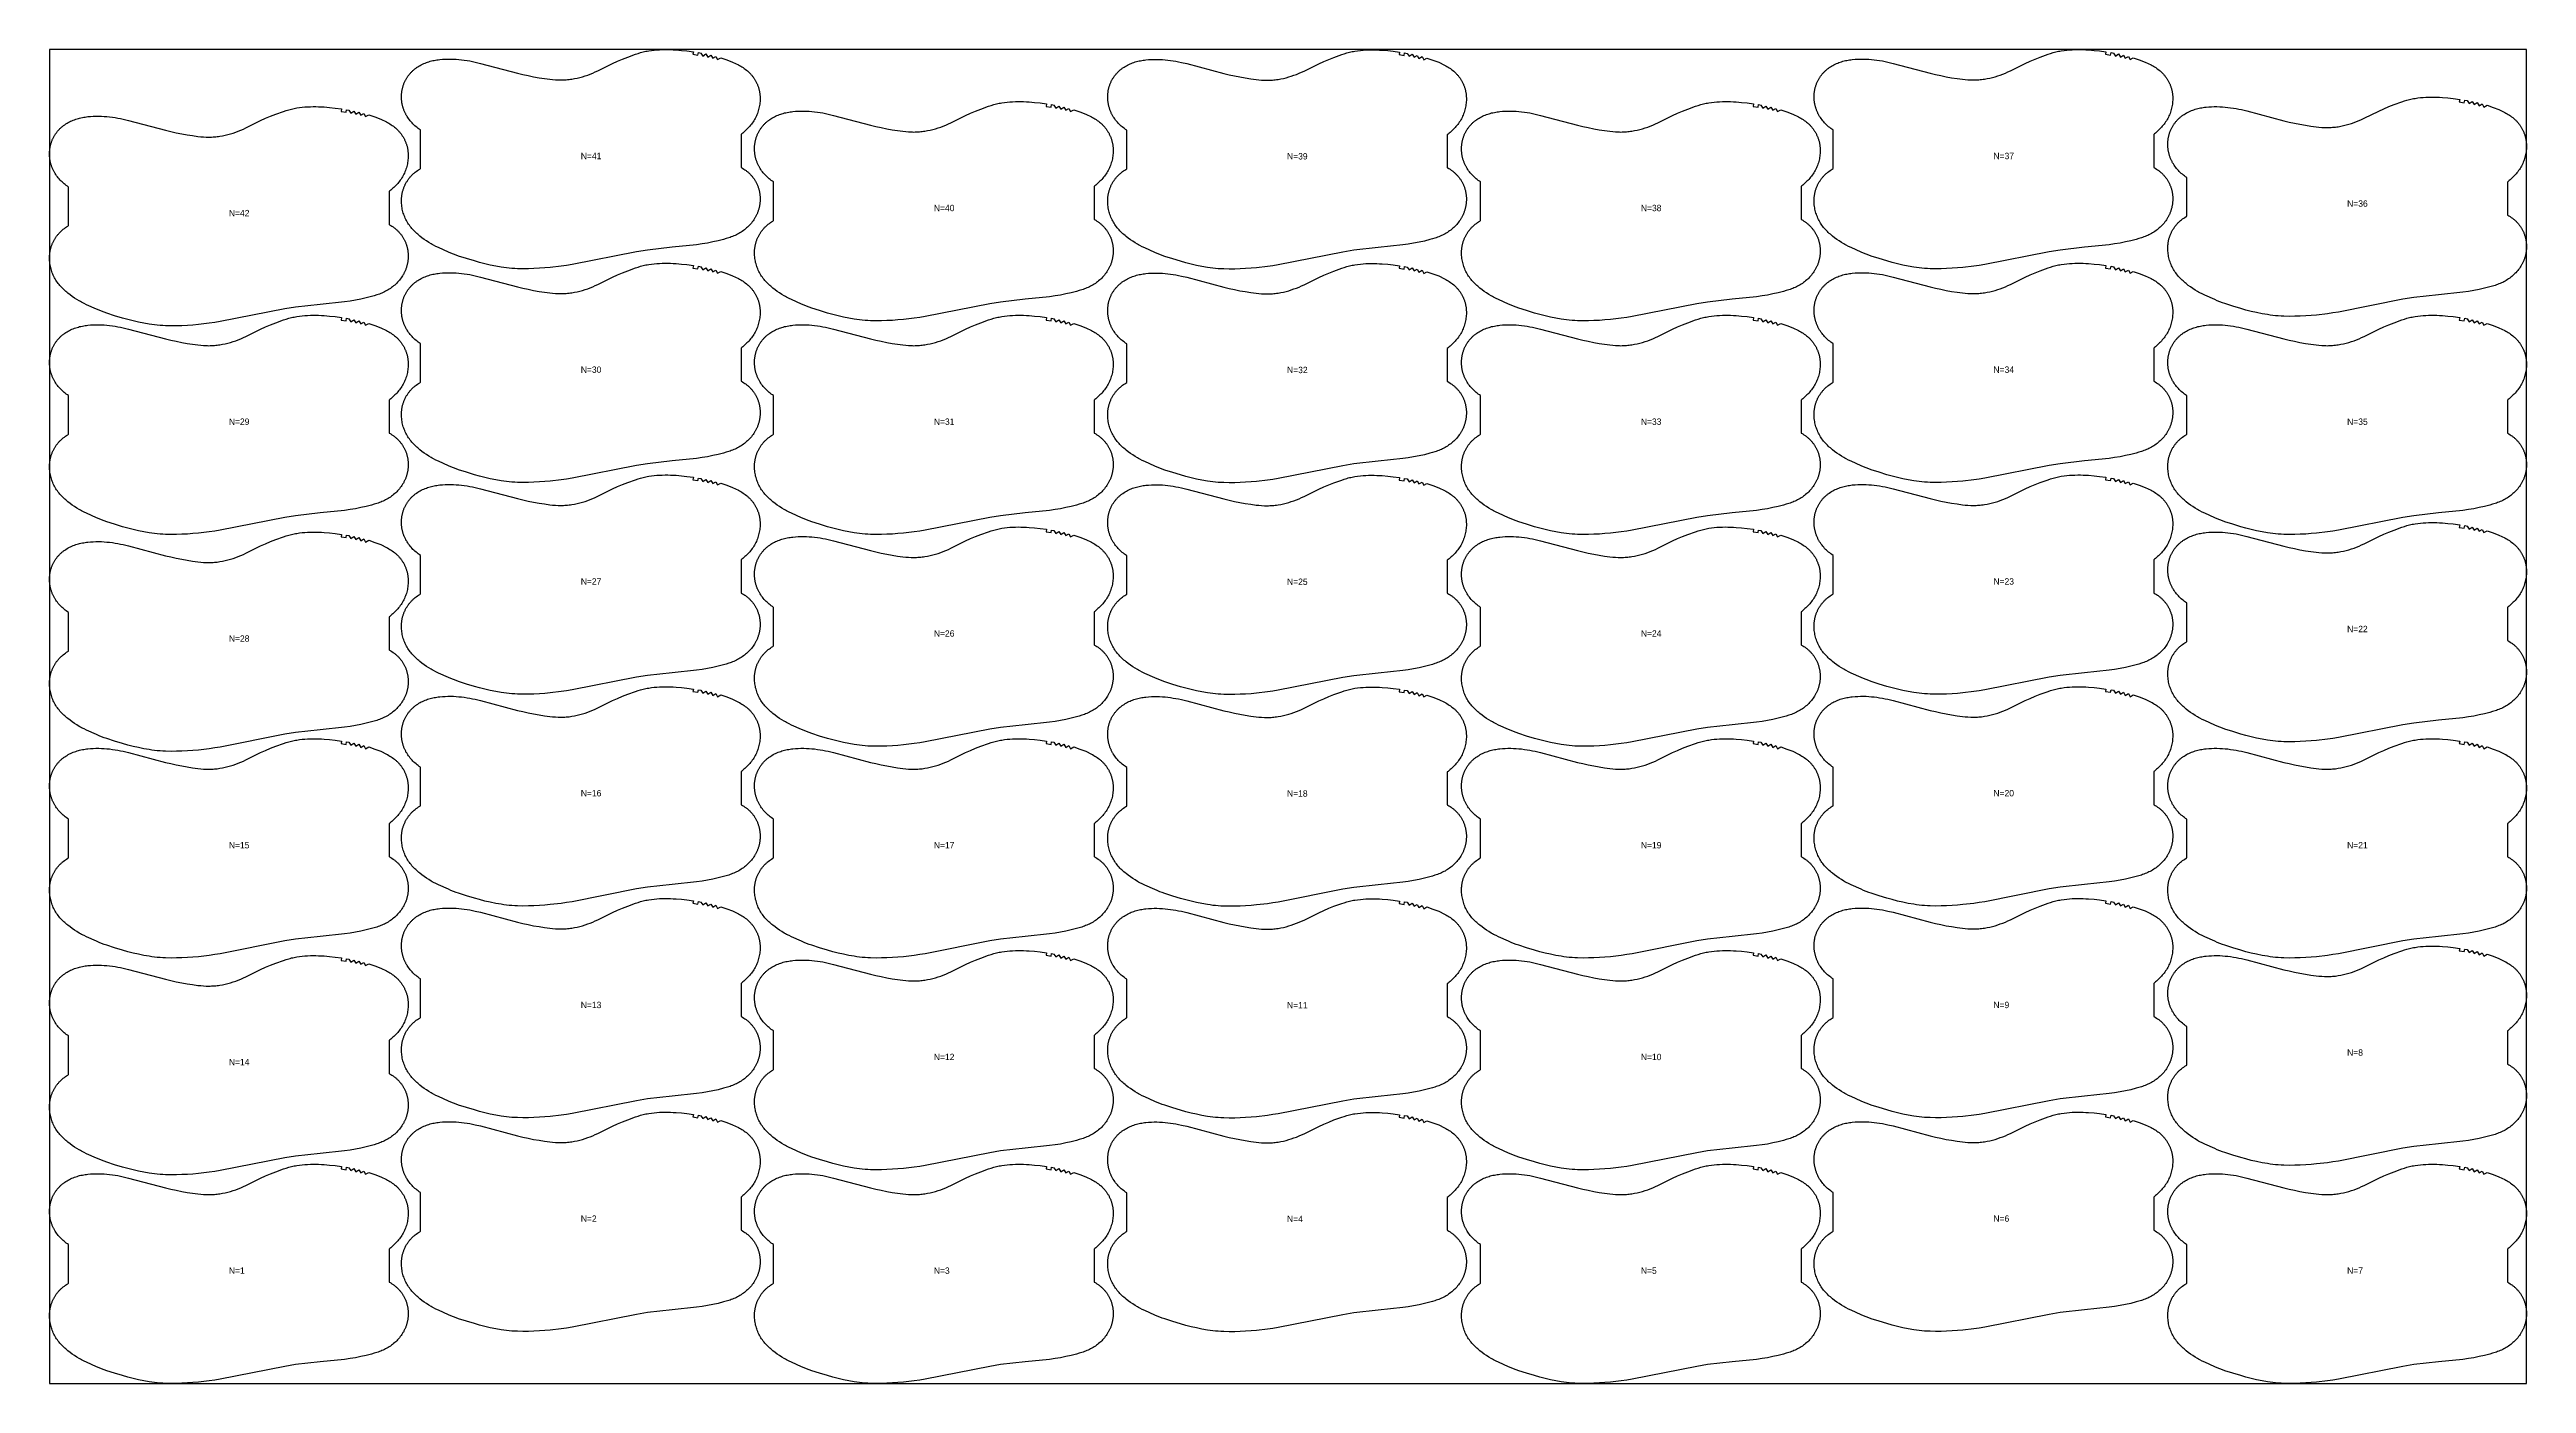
# Model space of a CAD drawing. Header units: inches. Extents: x 0 to 1948, y 0 to 1049.
import ezdxf

# ---------------------------------------------------------------- set-up
doc = ezdxf.new("R2010")
doc.units = ezdxf.units.IN

msp = doc.modelspace()

# ---------------------------------------------------------------- texts
at = {"layer": '1'}
for s, p in [('N=41', (417.7048, 962.5955)), ('N=39', (973.0048, 962.3605)), ('N=37', (1528.4048, 962.5955)), ('N=42', (141.0048, 917.6955)), ('N=40', (695.3048, 921.6955)), ('N=38', (1251.2048, 921.6955)), ('N=36', (1806.5048, 925.1955)), ('N=30', (417.7048, 794.5955)), ('N=32', (973.0048, 794.3605)), ('N=34', (1528.4048, 794.5955)), ('N=29', (141.0048, 753.6955)), ('N=31', (695.3048, 753.6955)), ('N=33', (1251.2048, 753.6955)), ('N=35', (1806.5048, 753.6955)), ('N=27', (417.7048, 628.0955)), ('N=25', (973.0048, 627.8605)), ('N=23', (1528.4048, 628.0955)), ('N=28', (141.0048, 583.1955)), ('N=26', (695.3048, 587.1955)), ('N=24', (1251.2048, 587.1955)), ('N=22', (1806.5048, 590.6955)), ('N=16', (417.7048, 461.5955)), ('N=18', (973.0048, 461.3605)), ('N=20', (1528.4048, 461.5955)), ('N=15', (141.0048, 420.6954)), ('N=17', (695.3048, 420.6954)), ('N=19', (1251.2048, 420.6954)), ('N=21', (1806.5048, 420.6954)), ('N=13', (417.7048, 295.0955)), ('N=11', (973.0048, 294.8605)), ('N=9', (1528.4048, 295.0955)), ('N=14', (141.0048, 250.1954)), ('N=12', (695.3048, 254.1954)), ('N=10', (1251.2048, 254.1954)), ('N=8', (1806.5048, 257.6954)), ('N=2', (417.7048, 127.0954)), ('N=4', (973.0048, 126.8605)), ('N=6', (1528.4048, 127.0954)), ('N=1', (141.0048, 86.1954)), ('N=3', (695.3048, 86.1954)), ('N=5', (1251.2048, 86.1954)), ('N=7', (1806.5048, 86.1954))]:
    msp.add_text(s, height=5, dxfattribs=at).set_placement(p)

# ---------------------------------------------------------------- linework, layer by layer
at = {"layer": '1'}
for points in [[(0, 0), (1947.5095, 0), (1947.5095, 1048.7909), (0, 1048.7909), (0, 0)], [(537.0926, 1038.973), (541.6179, 1036.7842), (542.5188, 1036.2874), (543.4537, 1035.7466), (544.3762, 1035.1847), (545.2842, 1034.6003), (546.1756, 1033.9922), (547.0484, 1033.359), (547.9003, 1032.6995), (548.7293, 1032.0124), (549.1346, 1031.658), (549.5333, 1031.2963), (549.9253, 1030.9271), (550.3103, 1030.5505), (550.6883, 1030.1666), (551.0592, 1029.7756), (551.4227, 1029.3777), (551.7788, 1028.973), (552.1273, 1028.5616), (552.4681, 1028.1437), (552.801, 1027.7195), (553.126, 1027.2891), (553.4429, 1026.8526), (553.7516, 1026.4103), (554.0519, 1025.9621), (554.3437, 1025.5085), (554.6268, 1025.0493), (554.9012, 1024.5849), (555.1667, 1024.1153), (555.4233, 1023.6408), (555.6707, 1023.1615), (555.9091, 1022.6776), (556.1382, 1022.1892), (556.3579, 1021.6967), (556.5683, 1021.2001), (556.7692, 1020.6996), (556.9605, 1020.1955), (557.1422, 1019.6878), (557.3141, 1019.1768), (557.4762, 1018.6627), (557.6284, 1018.1457), (557.7706, 1017.6258), (557.9027, 1017.1034), (558.0246, 1016.5785), (558.1363, 1016.0514), (558.2379, 1015.5223), (558.3293, 1014.9913), (558.4107, 1014.4587), (558.4821, 1013.9245), (558.5437, 1013.3891), (558.5954, 1012.8526), (558.6374, 1012.3151), (558.6698, 1011.7769), (558.6925, 1011.2381), (558.7058, 1010.6989), (558.7095, 1010.1596), (558.689, 1009.0811), (558.6316, 1008.0041), (558.5379, 1006.93), (558.4084, 1005.8598), (558.2438, 1004.7944), (558.0446, 1003.7349), (557.8114, 1002.682), (557.5448, 1001.6368), (557.2454, 1000.6002), (556.9138, 999.5732), (556.5504, 998.5566), (556.1555, 997.5519), (555.729, 996.5604), (555.2711, 995.5835), (554.7819, 994.6224), (554.2614, 993.6786), (553.7096, 992.7534), (553.1267, 991.8482), (552.513, 990.964), (551.8702, 990.1005), (551.2004, 989.2572), (550.5055, 988.4335), (549.7876, 987.6288), (549.0487, 986.8424), (548.2908, 986.0738), (547.5158, 985.3225), (546.7257, 984.5877), (545.9214, 983.8691), (545.1035, 983.1662), (544.2729, 982.4784), (543.7095, 982.0361), (543.7095, 956.1343), (544.0443, 955.9545), (544.9772, 955.4127), (545.8912, 954.8396), (546.7847, 954.2353), (547.2234, 953.9216), (547.6563, 953.6002), (548.0833, 953.2711), (548.5043, 952.9343), (548.919, 952.5898), (549.3272, 952.2378), (549.7287, 951.8781), (550.1233, 951.5109), (550.5109, 951.1361), (550.8913, 950.7539), (551.2643, 950.3645), (551.6297, 949.9679), (551.9874, 949.5643), (552.3372, 949.154), (552.6791, 948.7369), (553.0127, 948.3133), (553.338, 947.8833), (553.6548, 947.447), (553.9629, 947.0047), (554.2622, 946.5563), (554.5525, 946.1022), (554.8337, 945.6424), (555.1056, 945.177), (555.368, 944.7063), (555.6208, 944.2303), (555.864, 943.7493), (556.0974, 943.2635), (556.3211, 942.7731), (556.5351, 942.2783), (556.7392, 941.7793), (556.9334, 941.2764), (557.1177, 940.7697), (557.2921, 940.2594), (557.4566, 939.7458), (557.6109, 939.2292), (557.7553, 938.7096), (557.8895, 938.1873), (558.0136, 937.6625), (558.1275, 937.1355), (558.2311, 936.6064), (558.3246, 936.0755), (558.4078, 935.5429), (558.4808, 935.0088), (558.5436, 934.4735), (558.5964, 933.937), (558.639, 933.3996), (558.6716, 932.8615), (558.6942, 932.3228), (558.7068, 931.7838), (558.7095, 931.2445), (558.7023, 930.7053), (558.6853, 930.1662), (558.6584, 929.6275), (558.6217, 929.0894), (558.5753, 928.5519), (558.5192, 928.0154), (558.4533, 927.48), (558.3779, 926.9459), (558.2927, 926.4132), (558.198, 925.8822), (558.0937, 925.353), (557.9798, 924.8259), (557.8563, 924.3009), (557.7233, 923.7784), (557.5808, 923.2584), (557.4288, 922.7412), (557.2673, 922.227), (557.0964, 921.7159), (556.916, 921.2081), (556.7262, 920.7038), (556.527, 920.2032), (556.3184, 919.7065), (556.1005, 919.2138), (555.8734, 918.7253), (555.6373, 918.241), (555.3923, 917.7611), (555.1386, 917.2856), (554.8764, 916.8147), (554.6058, 916.3485), (554.327, 915.887), (553.7454, 914.9786), (553.1329, 914.0904), (552.4909, 913.2231), (551.8206, 912.3776), (551.1233, 911.5545), (550.4, 910.7545), (549.6514, 909.9782), (548.8787, 909.2262), (548.0825, 908.499), (547.2638, 907.7972), (546.4236, 907.1215), (545.5626, 906.4724), (544.6819, 905.8503), (543.7824, 905.2555), (542.8655, 904.6878), (541.9321, 904.1473), (540.9835, 903.6339), (540.0208, 903.1476), (539.0451, 902.6885), (538.0576, 902.2564), (537.0594, 901.8511), (536.0516, 901.4703), (535.0355, 901.1114), (534.0122, 900.772), (531.9485, 900.1413), (529.8701, 899.5578), (525.6928, 898.4787), (521.4904, 897.5122), (517.2608, 896.6654), (513.007, 895.95), (508.7338, 895.3676), (489.4311, 893.3258), (470.1401, 891.1772), (461.6243, 889.7989), (410.8472, 879.7564), (406.5884, 879.0736), (402.3171, 878.469), (393.7504, 877.4531), (389.454, 877.0713), (385.1506, 876.7771), (380.8425, 876.5652), (376.5309, 876.4366), (372.217, 876.4), (367.9048, 876.4878), (365.7506, 876.5898), (363.5989, 876.7336), (361.4506, 876.9203), (359.3065, 877.1509), (357.1676, 877.4258), (355.0342, 877.7421), (350.7849, 878.4851), (346.5598, 879.353), (342.3574, 880.3252), (338.1762, 881.3855), (334.0181, 882.5316), (327.8264, 884.4113), (321.6753, 886.4201), (319.6432, 887.1418), (317.6264, 887.9029), (315.6276, 888.709), (313.6429, 889.5509), (305.7595, 893.0648), (303.813, 893.9926), (301.8934, 894.9718), (300.9464, 895.4857), (300.0085, 896.0163), (298.16, 897.1255), (296.3478, 898.2947), (294.5719, 899.5194), (292.8332, 900.7965), (291.1366, 902.1285), (290.306, 902.8163), (289.4882, 903.5192), (288.6838, 904.2378), (287.8937, 904.9726), (287.1188, 905.7239), (286.3608, 906.4925), (285.6219, 907.2789), (284.904, 908.0836), (284.2091, 908.9073), (283.5393, 909.7506), (282.8966, 910.6141), (282.2829, 911.4983), (281.6999, 912.4035), (281.1482, 913.3287), (280.6276, 914.2725), (280.1384, 915.2336), (279.6805, 916.2105), (279.2541, 917.2021), (278.8591, 918.2068), (278.4958, 919.2233), (278.1641, 920.2503), (277.8647, 921.2869), (277.5981, 922.3321), (277.3649, 923.385), (277.1657, 924.4445), (277.0011, 925.5099), (276.8716, 926.5801), (276.7779, 927.6542), (276.7205, 928.7312), (276.7, 929.8097), (276.7038, 930.349), (276.717, 930.8882), (276.7398, 931.427), (276.7721, 931.9652), (276.8141, 932.5027), (276.8658, 933.0392), (276.9274, 933.5746), (276.9988, 934.1088), (277.0802, 934.6414), (277.1717, 935.1724), (277.2732, 935.7015), (277.3849, 936.2286), (277.5069, 936.7535), (277.639, 937.2759), (277.7812, 937.7958), (277.9333, 938.3128), (278.0954, 938.8269), (278.2674, 939.3379), (278.449, 939.8456), (278.6403, 940.3497), (278.8412, 940.8502), (279.0516, 941.3468), (279.2714, 941.8393), (279.5005, 942.3277), (279.7388, 942.8116), (279.9863, 943.2909), (280.2428, 943.7654), (280.5083, 944.235), (280.7827, 944.6994), (281.0659, 945.1586), (281.3577, 945.6123), (281.658, 946.0604), (281.9666, 946.5027), (282.2835, 946.9392), (282.6085, 947.3696), (282.9415, 947.7938), (283.2823, 948.2117), (283.6308, 948.6231), (283.9868, 949.0278), (284.3504, 949.4257), (284.7212, 949.8167), (285.0992, 950.2006), (285.4843, 950.5772), (285.8762, 950.9464), (286.275, 951.3081), (286.6802, 951.6625), (287.5092, 952.3496), (288.3612, 953.0091), (289.2339, 953.6423), (290.1253, 954.2504), (291.0334, 954.8348), (291.7, 955.2409), (291.7, 985.5602), (291.6271, 985.6054), (290.7277, 986.2002), (289.8469, 986.8223), (288.986, 987.4714), (288.1457, 988.1471), (287.3271, 988.8489), (286.5309, 989.5761), (285.7581, 990.3281), (285.0096, 991.1044), (284.2862, 991.9044), (283.5889, 992.7275), (282.9186, 993.573), (282.2766, 994.4403), (281.6641, 995.3285), (281.0825, 996.2369), (280.8037, 996.6984), (280.5331, 997.1646), (280.2709, 997.6355), (280.0172, 998.111), (279.7722, 998.5909), (279.5361, 999.0752), (279.309, 999.5637), (279.0911, 1000.0564), (278.8825, 1000.5531), (278.6833, 1001.0537), (278.4935, 1001.558), (278.3132, 1002.0658), (278.1422, 1002.5769), (277.9807, 1003.0911), (277.8287, 1003.6083), (277.6862, 1004.1283), (277.5532, 1004.6508), (277.4297, 1005.1758), (277.3158, 1005.7029), (277.2115, 1006.2321), (277.1168, 1006.7631), (277.0317, 1007.2958), (276.9562, 1007.8299), (276.8904, 1008.3653), (276.8342, 1008.9018), (276.7878, 1009.4393), (276.7511, 1009.9774), (276.7243, 1010.5161), (276.7072, 1011.0552), (276.7, 1011.5944), (276.7027, 1012.1337), (276.7153, 1012.6727), (276.7379, 1013.2114), (276.7705, 1013.7495), (276.8132, 1014.2869), (276.8659, 1014.8234), (276.9288, 1015.3587), (277.0018, 1015.8928), (277.085, 1016.4254), (277.1784, 1016.9563), (277.2821, 1017.4854), (277.396, 1018.0124), (277.52, 1018.5372), (277.6543, 1019.0595), (277.7986, 1019.5791), (277.953, 1020.0957), (278.1174, 1020.6093), (278.2918, 1021.1196), (278.4761, 1021.6263), (278.6704, 1022.1292), (278.8745, 1022.6282), (279.0884, 1023.123), (279.3121, 1023.6134), (279.5456, 1024.0992), (279.7887, 1024.5802), (280.0415, 1025.0562), (280.3039, 1025.5269), (280.5758, 1025.9923), (280.857, 1026.4521), (281.1473, 1026.9062), (281.4466, 1027.3546), (281.7547, 1027.7969), (282.0715, 1028.2332), (282.3968, 1028.6632), (282.7305, 1029.0868), (283.0723, 1029.5039), (283.4221, 1029.9142), (283.7799, 1030.3178), (284.1453, 1030.7144), (284.5183, 1031.1038), (284.8986, 1031.486), (285.2862, 1031.8608), (285.6808, 1032.228), (286.0824, 1032.5877), (286.4906, 1032.9397), (286.9052, 1033.2842), (287.3262, 1033.621), (287.7532, 1033.9501), (288.1862, 1034.2715), (288.6248, 1034.5852), (289.5184, 1035.1895), (290.4324, 1035.7626), (291.3652, 1036.3044), (292.3154, 1036.8148), (293.2813, 1037.2936), (294.2618, 1037.7413), (295.2556, 1038.1585), (296.2616, 1038.5457), (297.2787, 1038.9033), (298.3056, 1039.2321), (299.3412, 1039.5325), (300.3843, 1039.8051), (301.4338, 1040.0506), (302.489, 1040.2701), (303.5492, 1040.465), (304.6136, 1040.6366), (305.6818, 1040.7862), (306.753, 1040.9153), (308.9016, 1041.1169), (311.0549, 1041.2504), (313.2105, 1041.3189), (315.3669, 1041.3236), (317.5222, 1041.2659), (319.6751, 1041.1477), (321.8245, 1040.9731), (323.9696, 1040.7469), (326.1097, 1040.4738), (328.2437, 1040.1575), (330.3707, 1039.7981), (332.4894, 1039.3948), (334.5987, 1038.9465), (338.7897, 1037.9291), (367.9833, 1030.2154), (372.1787, 1029.2125), (376.3913, 1028.2841), (380.6207, 1027.4363), (384.8648, 1026.6667), (389.1225, 1025.9787), (393.398, 1025.4074), (395.5437, 1025.1799), (397.6939, 1025.0042), (399.8472, 1024.8921), (400.9246, 1024.8635), (402.0023, 1024.8553), (403.08, 1024.8687), (404.1575, 1024.9035), (405.2342, 1024.9595), (406.3098, 1025.0362), (407.3839, 1025.1334), (408.4561, 1025.2507), (409.5258, 1025.3877), (410.5929, 1025.5441), (412.7173, 1025.9135), (414.828, 1026.3548), (416.9239, 1026.8636), (419.004, 1027.4355), (421.067, 1028.067), (423.1105, 1028.7581), (425.1321, 1029.5094), (427.1292, 1030.3217), (429.1008, 1031.1931), (431.0515, 1032.1117), (442.6453, 1037.8622), (446.5761, 1039.6379), (450.5545, 1041.3054), (454.5695, 1042.8801), (460.6571, 1045.0761), (462.707, 1045.7484), (464.7718, 1046.3689), (465.8107, 1046.6548), (466.8546, 1046.922), (467.9036, 1047.169), (468.9574, 1047.3958), (470.0155, 1047.6031), (471.0774, 1047.7914), (473.2107, 1048.1131), (475.3533, 1048.3653), (477.5018, 1048.5528), (479.6544, 1048.6818), (481.8097, 1048.759), (483.9664, 1048.7909), (486.1233, 1048.7831), (488.2795, 1048.7365), (490.4345, 1048.6508), (492.5873, 1048.5258), (496.8852, 1048.1634), (501.1721, 1047.6814), (506.2047, 1047.0013), (505.9135, 1045.0226), (509.8257, 1044.4076), (510.1561, 1046.3801), (512.1268, 1046.039), (513.7174, 1043.7108), (516.0553, 1045.2861), (517.5804, 1042.9166), (519.961, 1044.4239), (521.4138, 1042.0096), (523.8388, 1043.4445), (525.2198, 1040.988), (527.6865, 1042.3506), (532.4144, 1040.7309), (537.0926, 1038.973)], [(1092.3926, 1038.738), (1096.9179, 1036.5492), (1097.8188, 1036.0524), (1098.7537, 1035.5116), (1099.6762, 1034.9497), (1100.5842, 1034.3653), (1101.4756, 1033.7572), (1102.3484, 1033.124), (1103.2003, 1032.4645), (1104.0293, 1031.7774), (1104.4346, 1031.423), (1104.8333, 1031.0613), (1105.2253, 1030.6921), (1105.6103, 1030.3155), (1105.9883, 1029.9316), (1106.3592, 1029.5406), (1106.7227, 1029.1427), (1107.0788, 1028.738), (1107.4273, 1028.3266), (1107.7681, 1027.9087), (1108.101, 1027.4845), (1108.426, 1027.0541), (1108.7429, 1026.6176), (1109.0516, 1026.1753), (1109.3519, 1025.7271), (1109.6437, 1025.2735), (1109.9268, 1024.8143), (1110.2012, 1024.3499), (1110.4667, 1023.8803), (1110.7233, 1023.4058), (1110.9707, 1022.9265), (1111.2091, 1022.4426), (1111.4382, 1021.9542), (1111.6579, 1021.4617), (1111.8683, 1020.9651), (1112.0692, 1020.4646), (1112.2605, 1019.9605), (1112.4422, 1019.4528), (1112.6141, 1018.9418), (1112.7762, 1018.4277), (1112.9284, 1017.9107), (1113.0706, 1017.3908), (1113.2027, 1016.8684), (1113.3246, 1016.3435), (1113.4363, 1015.8164), (1113.5379, 1015.2873), (1113.6293, 1014.7563), (1113.7107, 1014.2237), (1113.7821, 1013.6895), (1113.8437, 1013.1541), (1113.8954, 1012.6176), (1113.9374, 1012.0801), (1113.9698, 1011.5419), (1113.9925, 1011.0031), (1114.0058, 1010.4639), (1114.0095, 1009.9246), (1113.989, 1008.8461), (1113.9316, 1007.7691), (1113.8379, 1006.695), (1113.7084, 1005.6248), (1113.5438, 1004.5594), (1113.3446, 1003.4999), (1113.1114, 1002.447), (1112.8448, 1001.4018), (1112.5454, 1000.3652), (1112.2138, 999.3382), (1111.8504, 998.3216), (1111.4555, 997.3169), (1111.029, 996.3254), (1110.5711, 995.3485), (1110.0819, 994.3874), (1109.5614, 993.4436), (1109.0096, 992.5184), (1108.4267, 991.6132), (1107.813, 990.729), (1107.1702, 989.8655), (1106.5004, 989.0222), (1105.8055, 988.1985), (1105.0876, 987.3938), (1104.3487, 986.6074), (1103.5908, 985.8388), (1102.8158, 985.0875), (1102.0257, 984.3527), (1101.2214, 983.6341), (1100.4035, 982.9312), (1099.5729, 982.2434), (1099.0095, 981.8011), (1099.0095, 955.8993), (1099.3443, 955.7195), (1100.2772, 955.1777), (1101.1912, 954.6046), (1102.0847, 954.0003), (1102.5234, 953.6866), (1102.9563, 953.3652), (1103.3833, 953.0361), (1103.8043, 952.6993), (1104.219, 952.3548), (1104.6272, 952.0028), (1105.0287, 951.6431), (1105.4233, 951.2759), (1105.8109, 950.9011), (1106.1913, 950.5189), (1106.5643, 950.1295), (1106.9297, 949.7329), (1107.2874, 949.3293), (1107.6372, 948.919), (1107.9791, 948.5019), (1108.3127, 948.0783), (1108.638, 947.6483), (1108.9548, 947.212), (1109.2629, 946.7697), (1109.5622, 946.3213), (1109.8525, 945.8672), (1110.1337, 945.4074), (1110.4056, 944.942), (1110.668, 944.4713), (1110.9208, 943.9953), (1111.164, 943.5143), (1111.3974, 943.0285), (1111.6211, 942.5381), (1111.8351, 942.0433), (1112.0392, 941.5443), (1112.2334, 941.0414), (1112.4177, 940.5347), (1112.5921, 940.0244), (1112.7566, 939.5108), (1112.9109, 938.9942), (1113.0553, 938.4746), (1113.1895, 937.9523), (1113.3136, 937.4275), (1113.4275, 936.9005), (1113.5311, 936.3714), (1113.6246, 935.8405), (1113.7078, 935.3079), (1113.7808, 934.7738), (1113.8436, 934.2385), (1113.8964, 933.702), (1113.939, 933.1646), (1113.9716, 932.6265), (1113.9942, 932.0878), (1114.0068, 931.5488), (1114.0095, 931.0095), (1114.0023, 930.4703), (1113.9853, 929.9312), (1113.9584, 929.3925), (1113.9217, 928.8544), (1113.8753, 928.3169), (1113.8192, 927.7804), (1113.7533, 927.245), (1113.6779, 926.7109), (1113.5927, 926.1782), (1113.498, 925.6472), (1113.3937, 925.118), (1113.2798, 924.5909), (1113.1563, 924.0659), (1113.0233, 923.5434), (1112.8808, 923.0234), (1112.7288, 922.5062), (1112.5673, 921.992), (1112.3964, 921.4809), (1112.216, 920.9731), (1112.0262, 920.4688), (1111.827, 919.9682), (1111.6184, 919.4715), (1111.4005, 918.9788), (1111.1734, 918.4903), (1110.9373, 918.006), (1110.6923, 917.5261), (1110.4386, 917.0506), (1110.1764, 916.5797), (1109.9058, 916.1135), (1109.627, 915.652), (1109.0454, 914.7436), (1108.4329, 913.8554), (1107.7909, 912.9881), (1107.1206, 912.1426), (1106.4233, 911.3195), (1105.7, 910.5195), (1104.9514, 909.7432), (1104.1787, 908.9912), (1103.3825, 908.264), (1102.5638, 907.5622), (1101.7236, 906.8865), (1100.8626, 906.2374), (1099.9819, 905.6153), (1099.0824, 905.0205), (1098.1655, 904.4528), (1097.2321, 903.9123), (1096.2835, 903.3989), (1095.3208, 902.9126), (1094.3451, 902.4535), (1093.3576, 902.0214), (1092.3594, 901.6161), (1091.3516, 901.2353), (1090.3355, 900.8764), (1089.3122, 900.537), (1087.2485, 899.9063), (1085.1701, 899.3228), (1080.9928, 898.2437), (1076.7904, 897.2772), (1072.5608, 896.4304), (1068.307, 895.715), (1064.0338, 895.1326), (1044.7311, 893.0908), (1025.4401, 890.9422), (1016.9243, 889.5639), (966.1472, 879.5214), (961.8884, 878.8386), (957.6171, 878.234), (949.0504, 877.2181), (944.754, 876.8363), (940.4506, 876.5421), (936.1425, 876.3302), (931.8309, 876.2016), (927.517, 876.165), (923.2048, 876.2528), (921.0506, 876.3548), (918.8989, 876.4986), (916.7506, 876.6853), (914.6065, 876.9159), (912.4676, 877.1908), (910.3342, 877.5071), (906.0849, 878.2501), (901.8598, 879.118), (897.6574, 880.0902), (893.4762, 881.1505), (889.3181, 882.2966), (883.1264, 884.1763), (876.9753, 886.1851), (874.9432, 886.9068), (872.9264, 887.6679), (870.9276, 888.474), (868.9429, 889.3159), (861.0595, 892.8298), (859.113, 893.7576), (857.1934, 894.7368), (856.2464, 895.2507), (855.3085, 895.7813), (853.46, 896.8905), (851.6478, 898.0597), (849.8719, 899.2844), (848.1332, 900.5615), (846.4366, 901.8935), (845.606, 902.5813), (844.7882, 903.2842), (843.9838, 904.0028), (843.1937, 904.7376), (842.4188, 905.4889), (841.6608, 906.2575), (840.9219, 907.0439), (840.204, 907.8486), (839.5091, 908.6723), (838.8393, 909.5156), (838.1966, 910.3791), (837.5829, 911.2633), (836.9999, 912.1685), (836.4482, 913.0937), (835.9276, 914.0375), (835.4384, 914.9986), (834.9805, 915.9755), (834.5541, 916.9671), (834.1591, 917.9718), (833.7958, 918.9883), (833.4641, 920.0153), (833.1647, 921.0519), (832.8981, 922.0971), (832.6649, 923.15), (832.4657, 924.2095), (832.3011, 925.2749), (832.1716, 926.3451), (832.0779, 927.4192), (832.0205, 928.4962), (832, 929.5747), (832.0038, 930.114), (832.017, 930.6532), (832.0398, 931.192), (832.0721, 931.7302), (832.1141, 932.2677), (832.1658, 932.8042), (832.2274, 933.3396), (832.2988, 933.8738), (832.3802, 934.4064), (832.4717, 934.9374), (832.5732, 935.4665), (832.6849, 935.9936), (832.8069, 936.5185), (832.939, 937.0409), (833.0812, 937.5608), (833.2333, 938.0778), (833.3954, 938.5919), (833.5674, 939.1029), (833.749, 939.6106), (833.9403, 940.1147), (834.1412, 940.6152), (834.3516, 941.1118), (834.5714, 941.6043), (834.8005, 942.0927), (835.0388, 942.5766), (835.2863, 943.0559), (835.5428, 943.5304), (835.8083, 944), (836.0827, 944.4644), (836.3659, 944.9236), (836.6577, 945.3773), (836.958, 945.8254), (837.2666, 946.2677), (837.5835, 946.7042), (837.9085, 947.1346), (838.2415, 947.5588), (838.5823, 947.9767), (838.9308, 948.3881), (839.2868, 948.7928), (839.6504, 949.1907), (840.0212, 949.5817), (840.3992, 949.9656), (840.7843, 950.3422), (841.1762, 950.7114), (841.575, 951.0731), (841.9802, 951.4275), (842.8092, 952.1146), (843.6612, 952.7741), (844.5339, 953.4073), (845.4253, 954.0154), (846.3334, 954.5998), (847, 955.0059), (847, 985.3252), (846.9271, 985.3704), (846.0277, 985.9652), (845.1469, 986.5873), (844.286, 987.2364), (843.4457, 987.9121), (842.6271, 988.6139), (841.8309, 989.3411), (841.0581, 990.0931), (840.3096, 990.8694), (839.5862, 991.6694), (838.8889, 992.4925), (838.2186, 993.338), (837.5766, 994.2053), (836.9641, 995.0935), (836.3825, 996.0019), (836.1037, 996.4634), (835.8331, 996.9296), (835.5709, 997.4005), (835.3172, 997.876), (835.0722, 998.3559), (834.8361, 998.8402), (834.609, 999.3287), (834.3911, 999.8214), (834.1825, 1000.3181), (833.9833, 1000.8187), (833.7935, 1001.323), (833.6132, 1001.8308), (833.4422, 1002.3419), (833.2807, 1002.8561), (833.1287, 1003.3733), (832.9862, 1003.8933), (832.8532, 1004.4158), (832.7297, 1004.9408), (832.6158, 1005.4679), (832.5115, 1005.9971), (832.4168, 1006.5281), (832.3317, 1007.0608), (832.2562, 1007.5949), (832.1904, 1008.1303), (832.1342, 1008.6668), (832.0878, 1009.2043), (832.0511, 1009.7424), (832.0243, 1010.2811), (832.0072, 1010.8202), (832, 1011.3594), (832.0027, 1011.8987), (832.0153, 1012.4377), (832.0379, 1012.9764), (832.0705, 1013.5145), (832.1132, 1014.0519), (832.1659, 1014.5884), (832.2288, 1015.1237), (832.3018, 1015.6578), (832.385, 1016.1904), (832.4784, 1016.7213), (832.5821, 1017.2504), (832.696, 1017.7774), (832.82, 1018.3022), (832.9543, 1018.8245), (833.0986, 1019.3441), (833.253, 1019.8607), (833.4174, 1020.3743), (833.5918, 1020.8846), (833.7761, 1021.3913), (833.9704, 1021.8942), (834.1745, 1022.3932), (834.3884, 1022.888), (834.6121, 1023.3784), (834.8456, 1023.8642), (835.0887, 1024.3452), (835.3415, 1024.8212), (835.6039, 1025.2919), (835.8758, 1025.7573), (836.157, 1026.2171), (836.4473, 1026.6712), (836.7466, 1027.1196), (837.0547, 1027.5619), (837.3715, 1027.9982), (837.6968, 1028.4282), (838.0305, 1028.8518), (838.3723, 1029.2689), (838.7221, 1029.6792), (839.0799, 1030.0828), (839.4453, 1030.4794), (839.8183, 1030.8688), (840.1986, 1031.251), (840.5862, 1031.6258), (840.9808, 1031.993), (841.3824, 1032.3527), (841.7906, 1032.7047), (842.2052, 1033.0492), (842.6262, 1033.386), (843.0532, 1033.7151), (843.4862, 1034.0365), (843.9248, 1034.3502), (844.8184, 1034.9545), (845.7324, 1035.5276), (846.6652, 1036.0694), (847.6154, 1036.5798), (848.5813, 1037.0586), (849.5618, 1037.5063), (850.5556, 1037.9235), (851.5616, 1038.3107), (852.5787, 1038.6683), (853.6056, 1038.9971), (854.6412, 1039.2975), (855.6843, 1039.5701), (856.7338, 1039.8156), (857.789, 1040.0351), (858.8492, 1040.23), (859.9136, 1040.4016), (860.9818, 1040.5512), (862.053, 1040.6803), (864.2016, 1040.8819), (866.3549, 1041.0154), (868.5105, 1041.0839), (870.6669, 1041.0886), (872.8222, 1041.0309), (874.9751, 1040.9127), (877.1245, 1040.7381), (879.2696, 1040.5119), (881.4097, 1040.2388), (883.5437, 1039.9225), (885.6707, 1039.5631), (887.7894, 1039.1598), (889.8987, 1038.7115), (894.0897, 1037.6941), (923.2833, 1029.9804), (927.4787, 1028.9775), (931.6913, 1028.0491), (935.9207, 1027.2013), (940.1648, 1026.4317), (944.4225, 1025.7437), (948.698, 1025.1724), (950.8437, 1024.9449), (952.9939, 1024.7692), (955.1472, 1024.6571), (956.2246, 1024.6285), (957.3023, 1024.6203), (958.38, 1024.6337), (959.4575, 1024.6685), (960.5342, 1024.7245), (961.6098, 1024.8012), (962.6839, 1024.8984), (963.7561, 1025.0157), (964.8258, 1025.1527), (965.8929, 1025.3091), (968.0173, 1025.6785), (970.128, 1026.1198), (972.2239, 1026.6286), (974.304, 1027.2005), (976.367, 1027.832), (978.4105, 1028.5231), (980.4321, 1029.2744), (982.4292, 1030.0867), (984.4008, 1030.9581), (986.3515, 1031.8767), (997.9453, 1037.6272), (1001.8761, 1039.4029), (1005.8545, 1041.0704), (1009.8695, 1042.6451), (1015.9571, 1044.8411), (1018.007, 1045.5134), (1020.0718, 1046.1339), (1021.1107, 1046.4198), (1022.1546, 1046.687), (1023.2036, 1046.934), (1024.2574, 1047.1608), (1025.3155, 1047.3681), (1026.3774, 1047.5564), (1028.5107, 1047.8781), (1030.6533, 1048.1303), (1032.8018, 1048.3178), (1034.9544, 1048.4468), (1037.1097, 1048.524), (1039.2664, 1048.5559), (1041.4233, 1048.5481), (1043.5795, 1048.5015), (1045.7345, 1048.4158), (1047.8873, 1048.2908), (1052.1852, 1047.9284), (1056.4721, 1047.4464), (1061.5047, 1046.7663), (1061.2135, 1044.7876), (1065.1257, 1044.1726), (1065.4561, 1046.1451), (1067.4268, 1045.804), (1069.0174, 1043.4758), (1071.3553, 1045.0511), (1072.8804, 1042.6816), (1075.261, 1044.1889), (1076.7138, 1041.7746), (1079.1388, 1043.2095), (1080.5198, 1040.753), (1082.9865, 1042.1156), (1087.7144, 1040.4959), (1092.3926, 1038.738)], [(1647.7926, 1038.973), (1652.3179, 1036.7842), (1653.2188, 1036.2874), (1654.1537, 1035.7466), (1655.0762, 1035.1847), (1655.9842, 1034.6003), (1656.8756, 1033.9922), (1657.7484, 1033.359), (1658.6003, 1032.6995), (1659.4293, 1032.0124), (1659.8346, 1031.658), (1660.2333, 1031.2963), (1660.6253, 1030.9271), (1661.0103, 1030.5505), (1661.3883, 1030.1666), (1661.7592, 1029.7756), (1662.1227, 1029.3777), (1662.4788, 1028.973), (1662.8273, 1028.5616), (1663.1681, 1028.1437), (1663.501, 1027.7195), (1663.826, 1027.2891), (1664.1429, 1026.8526), (1664.4516, 1026.4103), (1664.7519, 1025.9621), (1665.0437, 1025.5085), (1665.3268, 1025.0493), (1665.6012, 1024.5849), (1665.8667, 1024.1153), (1666.1233, 1023.6408), (1666.3707, 1023.1615), (1666.6091, 1022.6776), (1666.8382, 1022.1892), (1667.0579, 1021.6967), (1667.2683, 1021.2001), (1667.4692, 1020.6996), (1667.6605, 1020.1955), (1667.8422, 1019.6878), (1668.0141, 1019.1768), (1668.1762, 1018.6627), (1668.3284, 1018.1457), (1668.4706, 1017.6258), (1668.6027, 1017.1034), (1668.7246, 1016.5785), (1668.8363, 1016.0514), (1668.9379, 1015.5223), (1669.0293, 1014.9913), (1669.1107, 1014.4587), (1669.1821, 1013.9245), (1669.2437, 1013.3891), (1669.2954, 1012.8526), (1669.3374, 1012.3151), (1669.3698, 1011.7769), (1669.3925, 1011.2381), (1669.4058, 1010.6989), (1669.4095, 1010.1596), (1669.389, 1009.0811), (1669.3316, 1008.0041), (1669.2379, 1006.93), (1669.1084, 1005.8598), (1668.9438, 1004.7944), (1668.7446, 1003.7349), (1668.5114, 1002.682), (1668.2448, 1001.6368), (1667.9454, 1000.6002), (1667.6138, 999.5732), (1667.2504, 998.5566), (1666.8555, 997.5519), (1666.429, 996.5604), (1665.9711, 995.5835), (1665.4819, 994.6224), (1664.9614, 993.6786), (1664.4096, 992.7534), (1663.8267, 991.8482), (1663.213, 990.964), (1662.5702, 990.1005), (1661.9004, 989.2572), (1661.2055, 988.4335), (1660.4876, 987.6288), (1659.7487, 986.8424), (1658.9908, 986.0738), (1658.2158, 985.3225), (1657.4257, 984.5877), (1656.6214, 983.8691), (1655.8035, 983.1662), (1654.9729, 982.4784), (1654.4095, 982.0361), (1654.4095, 956.1343), (1654.7443, 955.9545), (1655.6772, 955.4127), (1656.5912, 954.8396), (1657.4847, 954.2353), (1657.9234, 953.9216), (1658.3563, 953.6002), (1658.7833, 953.2711), (1659.2043, 952.9343), (1659.619, 952.5898), (1660.0272, 952.2378), (1660.4287, 951.8781), (1660.8233, 951.5109), (1661.2109, 951.1361), (1661.5913, 950.7539), (1661.9643, 950.3645), (1662.3297, 949.9679), (1662.6874, 949.5643), (1663.0372, 949.154), (1663.3791, 948.7369), (1663.7127, 948.3133), (1664.038, 947.8833), (1664.3548, 947.447), (1664.6629, 947.0047), (1664.9622, 946.5563), (1665.2525, 946.1022), (1665.5337, 945.6424), (1665.8056, 945.177), (1666.068, 944.7063), (1666.3208, 944.2303), (1666.564, 943.7493), (1666.7974, 943.2635), (1667.0211, 942.7731), (1667.2351, 942.2783), (1667.4392, 941.7793), (1667.6334, 941.2764), (1667.8177, 940.7697), (1667.9921, 940.2594), (1668.1566, 939.7458), (1668.3109, 939.2292), (1668.4553, 938.7096), (1668.5895, 938.1873), (1668.7136, 937.6625), (1668.8275, 937.1355), (1668.9311, 936.6064), (1669.0246, 936.0755), (1669.1078, 935.5429), (1669.1808, 935.0088), (1669.2436, 934.4735), (1669.2964, 933.937), (1669.339, 933.3996), (1669.3716, 932.8615), (1669.3942, 932.3228), (1669.4068, 931.7838), (1669.4095, 931.2445), (1669.4023, 930.7053), (1669.3853, 930.1662), (1669.3584, 929.6275), (1669.3217, 929.0894), (1669.2753, 928.5519), (1669.2192, 928.0154), (1669.1533, 927.48), (1669.0779, 926.9459), (1668.9927, 926.4132), (1668.898, 925.8822), (1668.7937, 925.353), (1668.6798, 924.8259), (1668.5563, 924.3009), (1668.4233, 923.7784), (1668.2808, 923.2584), (1668.1288, 922.7412), (1667.9673, 922.227), (1667.7964, 921.7159), (1667.616, 921.2081), (1667.4262, 920.7038), (1667.227, 920.2032), (1667.0184, 919.7065), (1666.8005, 919.2138), (1666.5734, 918.7253), (1666.3373, 918.241), (1666.0923, 917.7611), (1665.8386, 917.2856), (1665.5764, 916.8147), (1665.3058, 916.3485), (1665.027, 915.887), (1664.4454, 914.9786), (1663.8329, 914.0904), (1663.1909, 913.2231), (1662.5206, 912.3776), (1661.8233, 911.5545), (1661.1, 910.7545), (1660.3514, 909.9782), (1659.5787, 909.2262), (1658.7825, 908.499), (1657.9638, 907.7972), (1657.1236, 907.1215), (1656.2626, 906.4724), (1655.3819, 905.8503), (1654.4824, 905.2555), (1653.5655, 904.6878), (1652.6321, 904.1473), (1651.6835, 903.6339), (1650.7208, 903.1476), (1649.7451, 902.6885), (1648.7576, 902.2564), (1647.7594, 901.8511), (1646.7516, 901.4703), (1645.7355, 901.1114), (1644.7122, 900.772), (1642.6485, 900.1413), (1640.5701, 899.5578), (1636.3928, 898.4787), (1632.1904, 897.5122), (1627.9608, 896.6654), (1623.707, 895.95), (1619.4338, 895.3676), (1600.1311, 893.3258), (1580.8401, 891.1772), (1572.3243, 889.7989), (1521.5472, 879.7564), (1517.2884, 879.0736), (1513.0171, 878.469), (1504.4504, 877.4531), (1500.154, 877.0713), (1495.8506, 876.7771), (1491.5425, 876.5652), (1487.2309, 876.4366), (1482.917, 876.4), (1478.6048, 876.4878), (1476.4506, 876.5898), (1474.2989, 876.7336), (1472.1506, 876.9203), (1470.0065, 877.1509), (1467.8676, 877.4258), (1465.7342, 877.7421), (1461.4849, 878.4851), (1457.2598, 879.353), (1453.0574, 880.3252), (1448.8762, 881.3855), (1444.7181, 882.5316), (1438.5264, 884.4113), (1432.3753, 886.4201), (1430.3432, 887.1418), (1428.3264, 887.9029), (1426.3276, 888.709), (1424.3429, 889.5509), (1416.4595, 893.0648), (1414.513, 893.9926), (1412.5934, 894.9718), (1411.6464, 895.4857), (1410.7085, 896.0163), (1408.86, 897.1255), (1407.0478, 898.2947), (1405.2719, 899.5194), (1403.5332, 900.7965), (1401.8366, 902.1285), (1401.006, 902.8163), (1400.1882, 903.5192), (1399.3838, 904.2378), (1398.5937, 904.9726), (1397.8188, 905.7239), (1397.0608, 906.4925), (1396.3219, 907.2789), (1395.604, 908.0836), (1394.9091, 908.9073), (1394.2393, 909.7506), (1393.5966, 910.6141), (1392.9829, 911.4983), (1392.3999, 912.4035), (1391.8482, 913.3287), (1391.3276, 914.2725), (1390.8384, 915.2336), (1390.3805, 916.2105), (1389.9541, 917.2021), (1389.5591, 918.2068), (1389.1958, 919.2233), (1388.8641, 920.2503), (1388.5647, 921.2869), (1388.2981, 922.3321), (1388.0649, 923.385), (1387.8657, 924.4445), (1387.7011, 925.5099), (1387.5716, 926.5801), (1387.4779, 927.6542), (1387.4205, 928.7312), (1387.4, 929.8097), (1387.4038, 930.349), (1387.417, 930.8882), (1387.4398, 931.427), (1387.4721, 931.9652), (1387.5141, 932.5027), (1387.5658, 933.0392), (1387.6274, 933.5746), (1387.6988, 934.1088), (1387.7802, 934.6414), (1387.8717, 935.1724), (1387.9732, 935.7015), (1388.0849, 936.2286), (1388.2069, 936.7535), (1388.339, 937.2759), (1388.4812, 937.7958), (1388.6333, 938.3128), (1388.7954, 938.8269), (1388.9674, 939.3379), (1389.149, 939.8456), (1389.3403, 940.3497), (1389.5412, 940.8502), (1389.7516, 941.3468), (1389.9714, 941.8393), (1390.2005, 942.3277), (1390.4388, 942.8116), (1390.6863, 943.2909), (1390.9428, 943.7654), (1391.2083, 944.235), (1391.4827, 944.6994), (1391.7659, 945.1586), (1392.0577, 945.6123), (1392.358, 946.0604), (1392.6666, 946.5027), (1392.9835, 946.9392), (1393.3085, 947.3696), (1393.6415, 947.7938), (1393.9823, 948.2117), (1394.3308, 948.6231), (1394.6868, 949.0278), (1395.0504, 949.4257), (1395.4212, 949.8167), (1395.7992, 950.2006), (1396.1843, 950.5772), (1396.5762, 950.9464), (1396.975, 951.3081), (1397.3802, 951.6625), (1398.2092, 952.3496), (1399.0612, 953.0091), (1399.9339, 953.6423), (1400.8253, 954.2504), (1401.7334, 954.8348), (1402.4, 955.2409), (1402.4, 985.5602), (1402.3271, 985.6054), (1401.4277, 986.2002), (1400.5469, 986.8223), (1399.686, 987.4714), (1398.8457, 988.1471), (1398.0271, 988.8489), (1397.2309, 989.5761), (1396.4581, 990.3281), (1395.7096, 991.1044), (1394.9862, 991.9044), (1394.2889, 992.7275), (1393.6186, 993.573), (1392.9766, 994.4403), (1392.3641, 995.3285), (1391.7825, 996.2369), (1391.5037, 996.6984), (1391.2331, 997.1646), (1390.9709, 997.6355), (1390.7172, 998.111), (1390.4722, 998.5909), (1390.2361, 999.0752), (1390.009, 999.5637), (1389.7911, 1000.0564), (1389.5825, 1000.5531), (1389.3833, 1001.0537), (1389.1935, 1001.558), (1389.0132, 1002.0658), (1388.8422, 1002.5769), (1388.6807, 1003.0911), (1388.5287, 1003.6083), (1388.3862, 1004.1283), (1388.2532, 1004.6508), (1388.1297, 1005.1758), (1388.0158, 1005.7029), (1387.9115, 1006.2321), (1387.8168, 1006.7631), (1387.7317, 1007.2958), (1387.6562, 1007.8299), (1387.5904, 1008.3653), (1387.5342, 1008.9018), (1387.4878, 1009.4393), (1387.4511, 1009.9774), (1387.4243, 1010.5161), (1387.4072, 1011.0552), (1387.4, 1011.5944), (1387.4027, 1012.1337), (1387.4153, 1012.6727), (1387.4379, 1013.2114), (1387.4705, 1013.7495), (1387.5132, 1014.2869), (1387.5659, 1014.8234), (1387.6288, 1015.3587), (1387.7018, 1015.8928), (1387.785, 1016.4254), (1387.8784, 1016.9563), (1387.9821, 1017.4854), (1388.096, 1018.0124), (1388.22, 1018.5372), (1388.3543, 1019.0595), (1388.4986, 1019.5791), (1388.653, 1020.0957), (1388.8174, 1020.6093), (1388.9918, 1021.1196), (1389.1761, 1021.6263), (1389.3704, 1022.1292), (1389.5745, 1022.6282), (1389.7884, 1023.123), (1390.0121, 1023.6134), (1390.2456, 1024.0992), (1390.4887, 1024.5802), (1390.7415, 1025.0562), (1391.0039, 1025.5269), (1391.2758, 1025.9923), (1391.557, 1026.4521), (1391.8473, 1026.9062), (1392.1466, 1027.3546), (1392.4547, 1027.7969), (1392.7715, 1028.2332), (1393.0968, 1028.6632), (1393.4305, 1029.0868), (1393.7723, 1029.5039), (1394.1221, 1029.9142), (1394.4799, 1030.3178), (1394.8453, 1030.7144), (1395.2183, 1031.1038), (1395.5986, 1031.486), (1395.9862, 1031.8608), (1396.3808, 1032.228), (1396.7824, 1032.5877), (1397.1906, 1032.9397), (1397.6052, 1033.2842), (1398.0262, 1033.621), (1398.4532, 1033.9501), (1398.8862, 1034.2715), (1399.3248, 1034.5852), (1400.2184, 1035.1895), (1401.1324, 1035.7626), (1402.0652, 1036.3044), (1403.0154, 1036.8148), (1403.9813, 1037.2936), (1404.9618, 1037.7413), (1405.9556, 1038.1585), (1406.9616, 1038.5457), (1407.9787, 1038.9033), (1409.0056, 1039.2321), (1410.0412, 1039.5325), (1411.0843, 1039.8051), (1412.1338, 1040.0506), (1413.189, 1040.2701), (1414.2492, 1040.465), (1415.3136, 1040.6366), (1416.3818, 1040.7862), (1417.453, 1040.9153), (1419.6016, 1041.1169), (1421.7549, 1041.2504), (1423.9105, 1041.3189), (1426.0669, 1041.3236), (1428.2222, 1041.2659), (1430.3751, 1041.1477), (1432.5245, 1040.9731), (1434.6696, 1040.7469), (1436.8097, 1040.4738), (1438.9437, 1040.1575), (1441.0707, 1039.7981), (1443.1894, 1039.3948), (1445.2987, 1038.9465), (1449.4897, 1037.9291), (1478.6833, 1030.2154), (1482.8787, 1029.2125), (1487.0913, 1028.2841), (1491.3207, 1027.4363), (1495.5648, 1026.6667), (1499.8225, 1025.9787), (1504.098, 1025.4074), (1506.2437, 1025.1799), (1508.3939, 1025.0042), (1510.5472, 1024.8921), (1511.6246, 1024.8635), (1512.7023, 1024.8553), (1513.78, 1024.8687), (1514.8575, 1024.9035), (1515.9342, 1024.9595), (1517.0098, 1025.0362), (1518.0839, 1025.1334), (1519.1561, 1025.2507), (1520.2258, 1025.3877), (1521.2929, 1025.5441), (1523.4173, 1025.9135), (1525.528, 1026.3548), (1527.6239, 1026.8636), (1529.704, 1027.4355), (1531.767, 1028.067), (1533.8105, 1028.7581), (1535.8321, 1029.5094), (1537.8292, 1030.3217), (1539.8008, 1031.1931), (1541.7515, 1032.1117), (1553.3453, 1037.8622), (1557.2761, 1039.6379), (1561.2545, 1041.3054), (1565.2695, 1042.8801), (1571.3571, 1045.0761), (1573.407, 1045.7484), (1575.4718, 1046.3689), (1576.5107, 1046.6548), (1577.5546, 1046.922), (1578.6036, 1047.169), (1579.6574, 1047.3958), (1580.7155, 1047.6031), (1581.7774, 1047.7914), (1583.9107, 1048.1131), (1586.0533, 1048.3653), (1588.2018, 1048.5528), (1590.3544, 1048.6818), (1592.5097, 1048.759), (1594.6664, 1048.7909), (1596.8233, 1048.7831), (1598.9795, 1048.7365), (1601.1345, 1048.6508), (1603.2873, 1048.5258), (1607.5852, 1048.1634), (1611.8721, 1047.6814), (1616.9047, 1047.0013), (1616.6135, 1045.0226), (1620.5257, 1044.4076), (1620.8561, 1046.3801), (1622.8268, 1046.039), (1624.4174, 1043.7108), (1626.7553, 1045.2861), (1628.2804, 1042.9166), (1630.661, 1044.4239), (1632.1138, 1042.0096), (1634.5388, 1043.4445), (1635.9198, 1040.988), (1638.3865, 1042.3506), (1643.1144, 1040.7309), (1647.7926, 1038.973)], [(260.3926, 994.073), (264.9179, 991.8842), (265.8188, 991.3874), (266.7537, 990.8466), (267.6762, 990.2847), (268.5842, 989.7003), (269.4756, 989.0922), (270.3484, 988.459), (271.2003, 987.7995), (272.0293, 987.1124), (272.4346, 986.758), (272.8333, 986.3963), (273.2253, 986.0271), (273.6103, 985.6505), (273.9883, 985.2666), (274.3592, 984.8756), (274.7227, 984.4777), (275.0788, 984.073), (275.4273, 983.6616), (275.7681, 983.2437), (276.101, 982.8195), (276.426, 982.3891), (276.7429, 981.9526), (277.0516, 981.5103), (277.3519, 981.0621), (277.6437, 980.6085), (277.9268, 980.1493), (278.2012, 979.6849), (278.4667, 979.2153), (278.7233, 978.7408), (278.9707, 978.2615), (279.2091, 977.7776), (279.4382, 977.2892), (279.6579, 976.7967), (279.8683, 976.3001), (280.0692, 975.7996), (280.2605, 975.2955), (280.4422, 974.7878), (280.6141, 974.2768), (280.7762, 973.7627), (280.9284, 973.2457), (281.0706, 972.7258), (281.2027, 972.2034), (281.3246, 971.6785), (281.4363, 971.1514), (281.5379, 970.6223), (281.6293, 970.0913), (281.7107, 969.5587), (281.7821, 969.0245), (281.8437, 968.4891), (281.8954, 967.9526), (281.9374, 967.4151), (281.9698, 966.8769), (281.9925, 966.3381), (282.0058, 965.7989), (282.0095, 965.2596), (281.989, 964.1811), (281.9316, 963.1041), (281.8379, 962.03), (281.7084, 960.9598), (281.5438, 959.8944), (281.3446, 958.8349), (281.1114, 957.782), (280.8448, 956.7368), (280.5454, 955.7002), (280.2138, 954.6732), (279.8504, 953.6566), (279.4555, 952.6519), (279.029, 951.6604), (278.5711, 950.6835), (278.0819, 949.7224), (277.5614, 948.7786), (277.0096, 947.8534), (276.4267, 946.9482), (275.813, 946.064), (275.1702, 945.2005), (274.5004, 944.3572), (273.8055, 943.5335), (273.0876, 942.7288), (272.3487, 941.9424), (271.5908, 941.1738), (270.8158, 940.4225), (270.0257, 939.6877), (269.2214, 938.9691), (268.4035, 938.2662), (267.5729, 937.5784), (267.0095, 937.1361), (267.0095, 911.2343), (267.3443, 911.0545), (268.2772, 910.5127), (269.1912, 909.9396), (270.0847, 909.3353), (270.5234, 909.0216), (270.9563, 908.7002), (271.3833, 908.3711), (271.8043, 908.0343), (272.219, 907.6898), (272.6272, 907.3378), (273.0287, 906.9781), (273.4233, 906.6109), (273.8109, 906.2361), (274.1913, 905.8539), (274.5643, 905.4645), (274.9297, 905.0679), (275.2874, 904.6643), (275.6372, 904.254), (275.9791, 903.8369), (276.3127, 903.4133), (276.638, 902.9833), (276.9548, 902.547), (277.2629, 902.1047), (277.5622, 901.6563), (277.8525, 901.2022), (278.1337, 900.7424), (278.4056, 900.277), (278.668, 899.8063), (278.9208, 899.3303), (279.164, 898.8493), (279.3974, 898.3635), (279.6211, 897.8731), (279.8351, 897.3783), (280.0392, 896.8793), (280.2334, 896.3764), (280.4177, 895.8697), (280.5921, 895.3594), (280.7566, 894.8458), (280.9109, 894.3292), (281.0553, 893.8096), (281.1895, 893.2873), (281.3136, 892.7625), (281.4275, 892.2355), (281.5311, 891.7064), (281.6246, 891.1755), (281.7078, 890.6429), (281.7808, 890.1088), (281.8436, 889.5735), (281.8964, 889.037), (281.939, 888.4996), (281.9716, 887.9615), (281.9942, 887.4228), (282.0068, 886.8838), (282.0095, 886.3445), (282.0023, 885.8053), (281.9853, 885.2662), (281.9584, 884.7275), (281.9217, 884.1894), (281.8753, 883.6519), (281.8192, 883.1154), (281.7533, 882.58), (281.6779, 882.0459), (281.5927, 881.5132), (281.498, 880.9822), (281.3937, 880.453), (281.2798, 879.9259), (281.1563, 879.4009), (281.0233, 878.8784), (280.8808, 878.3584), (280.7288, 877.8412), (280.5673, 877.327), (280.3964, 876.8159), (280.216, 876.3081), (280.0262, 875.8038), (279.827, 875.3032), (279.6184, 874.8065), (279.4005, 874.3138), (279.1734, 873.8253), (278.9373, 873.341), (278.6923, 872.8611), (278.4386, 872.3856), (278.1764, 871.9147), (277.9058, 871.4485), (277.627, 870.987), (277.0454, 870.0786), (276.4329, 869.1904), (275.7909, 868.3231), (275.1206, 867.4776), (274.4233, 866.6545), (273.7, 865.8545), (272.9514, 865.0782), (272.1787, 864.3262), (271.3825, 863.599), (270.5638, 862.8972), (269.7236, 862.2215), (268.8626, 861.5724), (267.9819, 860.9503), (267.0824, 860.3555), (266.1655, 859.7878), (265.2321, 859.2473), (264.2835, 858.7339), (263.3208, 858.2476), (262.3451, 857.7885), (261.3576, 857.3564), (260.3594, 856.9511), (259.3516, 856.5703), (258.3355, 856.2114), (257.3122, 855.872), (255.2485, 855.2413), (253.1701, 854.6578), (248.9928, 853.5787), (244.7904, 852.6122), (240.5608, 851.7654), (236.307, 851.05), (232.0338, 850.4676), (212.7311, 848.4258), (193.4401, 846.2772), (184.9243, 844.8989), (134.1472, 834.8564), (129.8884, 834.1736), (125.6171, 833.569), (117.0504, 832.5531), (112.754, 832.1713), (108.4506, 831.8771), (104.1425, 831.6652), (99.8309, 831.5366), (95.517, 831.5), (91.2048, 831.5878), (89.0506, 831.6898), (86.8989, 831.8336), (84.7506, 832.0203), (82.6065, 832.2509), (80.4676, 832.5258), (78.3342, 832.8421), (74.0849, 833.5851), (69.8598, 834.453), (65.6574, 835.4252), (61.4762, 836.4855), (57.3181, 837.6316), (51.1264, 839.5113), (44.9753, 841.5201), (42.9432, 842.2418), (40.9264, 843.0029), (38.9276, 843.809), (36.9429, 844.6509), (29.0595, 848.1648), (27.113, 849.0926), (25.1934, 850.0718), (24.2464, 850.5857), (23.3085, 851.1163), (21.46, 852.2255), (19.6478, 853.3947), (17.8719, 854.6194), (16.1332, 855.8965), (14.4366, 857.2285), (13.606, 857.9163), (12.7882, 858.6192), (11.9838, 859.3378), (11.1937, 860.0726), (10.4188, 860.8239), (9.6608, 861.5925), (8.9219, 862.3789), (8.204, 863.1836), (7.5091, 864.0073), (6.8393, 864.8506), (6.1966, 865.7141), (5.5829, 866.5983), (4.9999, 867.5035), (4.4482, 868.4287), (3.9276, 869.3725), (3.4384, 870.3336), (2.9805, 871.3105), (2.5541, 872.3021), (2.1591, 873.3068), (1.7958, 874.3233), (1.4641, 875.3503), (1.1647, 876.3869), (0.8981, 877.4321), (0.6649, 878.485), (0.4657, 879.5445), (0.3011, 880.6099), (0.1716, 881.6801), (0.0779, 882.7542), (0.0205, 883.8312), (0, 884.9097), (0.0038, 885.449), (0.017, 885.9882), (0.0398, 886.527), (0.0721, 887.0652), (0.1141, 887.6027), (0.1658, 888.1392), (0.2274, 888.6746), (0.2988, 889.2088), (0.3802, 889.7414), (0.4717, 890.2724), (0.5732, 890.8015), (0.6849, 891.3286), (0.8069, 891.8535), (0.939, 892.3759), (1.0812, 892.8958), (1.2333, 893.4128), (1.3954, 893.9269), (1.5674, 894.4379), (1.749, 894.9456), (1.9403, 895.4497), (2.1412, 895.9502), (2.3516, 896.4468), (2.5714, 896.9393), (2.8005, 897.4277), (3.0388, 897.9116), (3.2863, 898.3909), (3.5428, 898.8654), (3.8083, 899.335), (4.0827, 899.7994), (4.3659, 900.2586), (4.6577, 900.7123), (4.958, 901.1604), (5.2666, 901.6027), (5.5835, 902.0392), (5.9085, 902.4696), (6.2415, 902.8938), (6.5823, 903.3117), (6.9308, 903.7231), (7.2868, 904.1278), (7.6504, 904.5257), (8.0212, 904.9167), (8.3992, 905.3006), (8.7843, 905.6772), (9.1762, 906.0464), (9.575, 906.4081), (9.9802, 906.7625), (10.8092, 907.4496), (11.6612, 908.1091), (12.5339, 908.7423), (13.4253, 909.3504), (14.3334, 909.9348), (15, 910.3409), (15, 940.6602), (14.9271, 940.7054), (14.0277, 941.3002), (13.1469, 941.9223), (12.286, 942.5714), (11.4457, 943.2471), (10.6271, 943.9489), (9.8309, 944.6761), (9.0581, 945.4281), (8.3096, 946.2044), (7.5862, 947.0044), (6.8889, 947.8275), (6.2186, 948.673), (5.5766, 949.5403), (4.9641, 950.4285), (4.3825, 951.3369), (4.1037, 951.7984), (3.8331, 952.2646), (3.5709, 952.7355), (3.3172, 953.211), (3.0722, 953.6909), (2.8361, 954.1752), (2.609, 954.6637), (2.3911, 955.1564), (2.1825, 955.6531), (1.9833, 956.1537), (1.7935, 956.658), (1.6132, 957.1658), (1.4422, 957.6769), (1.2807, 958.1911), (1.1287, 958.7083), (0.9862, 959.2283), (0.8532, 959.7508), (0.7297, 960.2758), (0.6158, 960.8029), (0.5115, 961.3321), (0.4168, 961.8631), (0.3317, 962.3958), (0.2562, 962.9299), (0.1904, 963.4653), (0.1342, 964.0018), (0.0878, 964.5393), (0.0511, 965.0774), (0.0243, 965.6161), (0.0072, 966.1552), (0, 966.6944), (0.0027, 967.2337), (0.0153, 967.7727), (0.0379, 968.3114), (0.0705, 968.8495), (0.1132, 969.3869), (0.1659, 969.9234), (0.2288, 970.4587), (0.3018, 970.9928), (0.385, 971.5254), (0.4784, 972.0563), (0.5821, 972.5854), (0.696, 973.1124), (0.82, 973.6372), (0.9543, 974.1595), (1.0986, 974.6791), (1.253, 975.1957), (1.4174, 975.7093), (1.5918, 976.2196), (1.7761, 976.7263), (1.9704, 977.2292), (2.1745, 977.7282), (2.3884, 978.223), (2.6121, 978.7134), (2.8456, 979.1992), (3.0887, 979.6802), (3.3415, 980.1562), (3.6039, 980.6269), (3.8758, 981.0923), (4.157, 981.5521), (4.4473, 982.0062), (4.7466, 982.4546), (5.0547, 982.8969), (5.3715, 983.3332), (5.6968, 983.7632), (6.0305, 984.1868), (6.3723, 984.6039), (6.7221, 985.0142), (7.0799, 985.4178), (7.4453, 985.8144), (7.8183, 986.2038), (8.1986, 986.586), (8.5862, 986.9608), (8.9808, 987.328), (9.3824, 987.6877), (9.7906, 988.0397), (10.2052, 988.3842), (10.6262, 988.721), (11.0532, 989.0501), (11.4862, 989.3715), (11.9248, 989.6852), (12.8184, 990.2895), (13.7324, 990.8626), (14.6652, 991.4044), (15.6154, 991.9148), (16.5813, 992.3936), (17.5618, 992.8413), (18.5556, 993.2585), (19.5616, 993.6457), (20.5787, 994.0033), (21.6056, 994.3321), (22.6412, 994.6325), (23.6843, 994.9051), (24.7338, 995.1506), (25.789, 995.3701), (26.8492, 995.565), (27.9136, 995.7366), (28.9818, 995.8862), (30.053, 996.0153), (32.2016, 996.2169), (34.3549, 996.3504), (36.5105, 996.4189), (38.6669, 996.4236), (40.8222, 996.3659), (42.9751, 996.2477), (45.1245, 996.0731), (47.2696, 995.8469), (49.4097, 995.5738), (51.5437, 995.2575), (53.6707, 994.8981), (55.7894, 994.4948), (57.8987, 994.0465), (62.0897, 993.0291), (91.2833, 985.3154), (95.4787, 984.3125), (99.6913, 983.3841), (103.9207, 982.5363), (108.1648, 981.7667), (112.4225, 981.0787), (116.698, 980.5074), (118.8437, 980.2799), (120.9939, 980.1042), (123.1472, 979.9921), (124.2246, 979.9635), (125.3023, 979.9553), (126.38, 979.9687), (127.4575, 980.0035), (128.5342, 980.0595), (129.6098, 980.1362), (130.6839, 980.2334), (131.7561, 980.3507), (132.8258, 980.4877), (133.8929, 980.6441), (136.0173, 981.0135), (138.128, 981.4548), (140.2239, 981.9636), (142.304, 982.5355), (144.367, 983.167), (146.4105, 983.8581), (148.4321, 984.6094), (150.4292, 985.4217), (152.4008, 986.2931), (154.3515, 987.2117), (165.9453, 992.9622), (169.8761, 994.7379), (173.8545, 996.4054), (177.8695, 997.9801), (183.9571, 1000.1761), (186.007, 1000.8484), (188.0718, 1001.4689), (189.1107, 1001.7548), (190.1546, 1002.022), (191.2036, 1002.269), (192.2574, 1002.4958), (193.3155, 1002.7031), (194.3774, 1002.8914), (196.5107, 1003.2131), (198.6533, 1003.4653), (200.8018, 1003.6528), (202.9544, 1003.7818), (205.1097, 1003.859), (207.2664, 1003.8909), (209.4233, 1003.8831), (211.5795, 1003.8365), (213.7345, 1003.7508), (215.8873, 1003.6258), (220.1852, 1003.2634), (224.4721, 1002.7814), (229.5047, 1002.1013), (229.2135, 1000.1226), (233.1257, 999.5076), (233.4561, 1001.4801), (235.4268, 1001.139), (237.0174, 998.8108), (239.3553, 1000.3861), (240.8804, 998.0166), (243.261, 999.5239), (244.7138, 997.1096), (247.1388, 998.5445), (248.5198, 996.088), (250.9865, 997.4506), (255.7144, 995.8309), (260.3926, 994.073)], [(814.6926, 998.073), (819.2179, 995.8842), (820.1188, 995.3874), (821.0537, 994.8466), (821.9762, 994.2847), (822.8842, 993.7003), (823.7756, 993.0922), (824.6484, 992.459), (825.5003, 991.7995), (826.3293, 991.1124), (826.7346, 990.758), (827.1333, 990.3963), (827.5253, 990.0271), (827.9103, 989.6505), (828.2883, 989.2666), (828.6592, 988.8756), (829.0227, 988.4777), (829.3788, 988.073), (829.7273, 987.6616), (830.0681, 987.2437), (830.401, 986.8195), (830.726, 986.3891), (831.0429, 985.9526), (831.3516, 985.5103), (831.6519, 985.0621), (831.9437, 984.6085), (832.2268, 984.1493), (832.5012, 983.6849), (832.7667, 983.2153), (833.0233, 982.7408), (833.2707, 982.2615), (833.5091, 981.7776), (833.7382, 981.2892), (833.9579, 980.7967), (834.1683, 980.3001), (834.3692, 979.7996), (834.5605, 979.2955), (834.7422, 978.7878), (834.9141, 978.2768), (835.0762, 977.7627), (835.2284, 977.2457), (835.3706, 976.7258), (835.5027, 976.2034), (835.6246, 975.6785), (835.7363, 975.1514), (835.8379, 974.6223), (835.9293, 974.0913), (836.0107, 973.5587), (836.0821, 973.0245), (836.1437, 972.4891), (836.1954, 971.9526), (836.2374, 971.4151), (836.2698, 970.8769), (836.2925, 970.3381), (836.3058, 969.7989), (836.3095, 969.2596), (836.289, 968.1811), (836.2316, 967.1041), (836.1379, 966.03), (836.0084, 964.9598), (835.8438, 963.8944), (835.6446, 962.8349), (835.4114, 961.782), (835.1448, 960.7368), (834.8454, 959.7002), (834.5138, 958.6732), (834.1504, 957.6566), (833.7555, 956.6519), (833.329, 955.6604), (832.8711, 954.6835), (832.3819, 953.7224), (831.8614, 952.7786), (831.3096, 951.8534), (830.7267, 950.9482), (830.113, 950.064), (829.4702, 949.2005), (828.8004, 948.3572), (828.1055, 947.5335), (827.3876, 946.7288), (826.6487, 945.9424), (825.8908, 945.1738), (825.1158, 944.4225), (824.3257, 943.6877), (823.5214, 942.9691), (822.7035, 942.2662), (821.8729, 941.5784), (821.3095, 941.1361), (821.3095, 915.2343), (821.6443, 915.0545), (822.5772, 914.5127), (823.4912, 913.9396), (824.3847, 913.3353), (824.8234, 913.0216), (825.2563, 912.7002), (825.6833, 912.3711), (826.1043, 912.0343), (826.519, 911.6898), (826.9272, 911.3378), (827.3287, 910.9781), (827.7233, 910.6109), (828.1109, 910.2361), (828.4913, 909.8539), (828.8643, 909.4645), (829.2297, 909.0679), (829.5874, 908.6643), (829.9372, 908.254), (830.2791, 907.8369), (830.6127, 907.4133), (830.938, 906.9833), (831.2548, 906.547), (831.5629, 906.1047), (831.8622, 905.6563), (832.1525, 905.2022), (832.4337, 904.7424), (832.7056, 904.277), (832.968, 903.8063), (833.2208, 903.3303), (833.464, 902.8493), (833.6974, 902.3635), (833.9211, 901.8731), (834.1351, 901.3783), (834.3392, 900.8793), (834.5334, 900.3764), (834.7177, 899.8697), (834.8921, 899.3594), (835.0566, 898.8458), (835.2109, 898.3292), (835.3553, 897.8096), (835.4895, 897.2873), (835.6136, 896.7625), (835.7275, 896.2355), (835.8311, 895.7064), (835.9246, 895.1755), (836.0078, 894.6429), (836.0808, 894.1088), (836.1436, 893.5735), (836.1964, 893.037), (836.239, 892.4996), (836.2716, 891.9615), (836.2942, 891.4228), (836.3068, 890.8838), (836.3095, 890.3445), (836.3023, 889.8053), (836.2853, 889.2662), (836.2584, 888.7275), (836.2217, 888.1894), (836.1753, 887.6519), (836.1192, 887.1154), (836.0533, 886.58), (835.9779, 886.0459), (835.8927, 885.5132), (835.798, 884.9822), (835.6937, 884.453), (835.5798, 883.9259), (835.4563, 883.4009), (835.3233, 882.8784), (835.1808, 882.3584), (835.0288, 881.8412), (834.8673, 881.327), (834.6964, 880.8159), (834.516, 880.3081), (834.3262, 879.8038), (834.127, 879.3032), (833.9184, 878.8065), (833.7005, 878.3138), (833.4734, 877.8253), (833.2373, 877.341), (832.9923, 876.8611), (832.7386, 876.3856), (832.4764, 875.9147), (832.2058, 875.4485), (831.927, 874.987), (831.3454, 874.0786), (830.7329, 873.1904), (830.0909, 872.3231), (829.4206, 871.4776), (828.7233, 870.6545), (828, 869.8545), (827.2514, 869.0782), (826.4787, 868.3262), (825.6825, 867.599), (824.8638, 866.8972), (824.0236, 866.2215), (823.1626, 865.5724), (822.2819, 864.9503), (821.3824, 864.3555), (820.4655, 863.7878), (819.5321, 863.2473), (818.5835, 862.7339), (817.6208, 862.2476), (816.6451, 861.7885), (815.6576, 861.3564), (814.6594, 860.9511), (813.6516, 860.5703), (812.6355, 860.2114), (811.6122, 859.872), (809.5485, 859.2413), (807.4701, 858.6578), (803.2928, 857.5787), (799.0904, 856.6122), (794.8608, 855.7654), (790.607, 855.05), (786.3338, 854.4676), (767.0311, 852.4258), (747.7401, 850.2772), (739.2243, 848.8989), (688.4472, 838.8564), (684.1884, 838.1736), (679.9171, 837.569), (671.3504, 836.5531), (667.054, 836.1713), (662.7506, 835.8771), (658.4425, 835.6652), (654.1309, 835.5366), (649.817, 835.5), (645.5048, 835.5878), (643.3506, 835.6898), (641.1989, 835.8336), (639.0506, 836.0203), (636.9065, 836.2509), (634.7676, 836.5258), (632.6342, 836.8421), (628.3849, 837.5851), (624.1598, 838.453), (619.9574, 839.4252), (615.7762, 840.4855), (611.6181, 841.6316), (605.4264, 843.5113), (599.2753, 845.5201), (597.2432, 846.2418), (595.2264, 847.0029), (593.2276, 847.809), (591.2429, 848.6509), (583.3595, 852.1648), (581.413, 853.0926), (579.4934, 854.0718), (578.5464, 854.5857), (577.6085, 855.1163), (575.76, 856.2255), (573.9478, 857.3947), (572.1719, 858.6194), (570.4332, 859.8965), (568.7366, 861.2285), (567.906, 861.9163), (567.0882, 862.6192), (566.2838, 863.3378), (565.4937, 864.0726), (564.7188, 864.8239), (563.9608, 865.5925), (563.2219, 866.3789), (562.504, 867.1836), (561.8091, 868.0073), (561.1393, 868.8506), (560.4966, 869.7141), (559.8829, 870.5983), (559.2999, 871.5035), (558.7482, 872.4287), (558.2276, 873.3725), (557.7384, 874.3336), (557.2805, 875.3105), (556.8541, 876.3021), (556.4591, 877.3068), (556.0958, 878.3233), (555.7641, 879.3503), (555.4647, 880.3869), (555.1981, 881.4321), (554.9649, 882.485), (554.7657, 883.5445), (554.6011, 884.6099), (554.4716, 885.6801), (554.3779, 886.7542), (554.3205, 887.8312), (554.3, 888.9097), (554.3038, 889.449), (554.317, 889.9882), (554.3398, 890.527), (554.3721, 891.0652), (554.4141, 891.6027), (554.4658, 892.1392), (554.5274, 892.6746), (554.5988, 893.2088), (554.6802, 893.7414), (554.7717, 894.2724), (554.8732, 894.8015), (554.9849, 895.3286), (555.1069, 895.8535), (555.239, 896.3759), (555.3812, 896.8958), (555.5333, 897.4128), (555.6954, 897.9269), (555.8674, 898.4379), (556.049, 898.9456), (556.2403, 899.4497), (556.4412, 899.9502), (556.6516, 900.4468), (556.8714, 900.9393), (557.1005, 901.4277), (557.3388, 901.9116), (557.5863, 902.3909), (557.8428, 902.8654), (558.1083, 903.335), (558.3827, 903.7994), (558.6659, 904.2586), (558.9577, 904.7123), (559.258, 905.1604), (559.5666, 905.6027), (559.8835, 906.0392), (560.2085, 906.4696), (560.5415, 906.8938), (560.8823, 907.3117), (561.2308, 907.7231), (561.5868, 908.1278), (561.9504, 908.5257), (562.3212, 908.9167), (562.6992, 909.3006), (563.0843, 909.6772), (563.4762, 910.0464), (563.875, 910.4081), (564.2802, 910.7625), (565.1092, 911.4496), (565.9612, 912.1091), (566.8339, 912.7423), (567.7253, 913.3504), (568.6334, 913.9348), (569.3, 914.3409), (569.3, 944.6602), (569.2271, 944.7054), (568.3277, 945.3002), (567.4469, 945.9223), (566.586, 946.5714), (565.7457, 947.2471), (564.9271, 947.9489), (564.1309, 948.6761), (563.3581, 949.4281), (562.6096, 950.2044), (561.8862, 951.0044), (561.1889, 951.8275), (560.5186, 952.673), (559.8766, 953.5403), (559.2641, 954.4285), (558.6825, 955.3369), (558.4037, 955.7984), (558.1331, 956.2646), (557.8709, 956.7355), (557.6172, 957.211), (557.3722, 957.6909), (557.1361, 958.1752), (556.909, 958.6637), (556.6911, 959.1564), (556.4825, 959.6531), (556.2833, 960.1537), (556.0935, 960.658), (555.9132, 961.1658), (555.7422, 961.6769), (555.5807, 962.1911), (555.4287, 962.7083), (555.2862, 963.2283), (555.1532, 963.7508), (555.0297, 964.2758), (554.9158, 964.8029), (554.8115, 965.3321), (554.7168, 965.8631), (554.6317, 966.3958), (554.5562, 966.9299), (554.4904, 967.4653), (554.4342, 968.0018), (554.3878, 968.5393), (554.3511, 969.0774), (554.3243, 969.6161), (554.3072, 970.1552), (554.3, 970.6944), (554.3027, 971.2337), (554.3153, 971.7727), (554.3379, 972.3114), (554.3705, 972.8495), (554.4132, 973.3869), (554.4659, 973.9234), (554.5288, 974.4587), (554.6018, 974.9928), (554.685, 975.5254), (554.7784, 976.0563), (554.8821, 976.5854), (554.996, 977.1124), (555.12, 977.6372), (555.2543, 978.1595), (555.3986, 978.6791), (555.553, 979.1957), (555.7174, 979.7093), (555.8918, 980.2196), (556.0761, 980.7263), (556.2704, 981.2292), (556.4745, 981.7282), (556.6884, 982.223), (556.9121, 982.7134), (557.1456, 983.1992), (557.3887, 983.6802), (557.6415, 984.1562), (557.9039, 984.6269), (558.1758, 985.0923), (558.457, 985.5521), (558.7473, 986.0062), (559.0466, 986.4546), (559.3547, 986.8969), (559.6715, 987.3332), (559.9968, 987.7632), (560.3305, 988.1868), (560.6723, 988.6039), (561.0221, 989.0142), (561.3799, 989.4178), (561.7453, 989.8144), (562.1183, 990.2038), (562.4986, 990.586), (562.8862, 990.9608), (563.2808, 991.328), (563.6824, 991.6877), (564.0906, 992.0397), (564.5052, 992.3842), (564.9262, 992.721), (565.3532, 993.0501), (565.7862, 993.3715), (566.2248, 993.6852), (567.1184, 994.2895), (568.0324, 994.8626), (568.9652, 995.4044), (569.9154, 995.9148), (570.8813, 996.3936), (571.8618, 996.8413), (572.8556, 997.2585), (573.8616, 997.6457), (574.8787, 998.0033), (575.9056, 998.3321), (576.9412, 998.6325), (577.9843, 998.9051), (579.0338, 999.1506), (580.089, 999.3701), (581.1492, 999.565), (582.2136, 999.7366), (583.2818, 999.8862), (584.353, 1000.0153), (586.5016, 1000.2169), (588.6549, 1000.3504), (590.8105, 1000.4189), (592.9669, 1000.4236), (595.1222, 1000.3659), (597.2751, 1000.2477), (599.4245, 1000.0731), (601.5696, 999.8469), (603.7097, 999.5738), (605.8437, 999.2575), (607.9707, 998.8981), (610.0894, 998.4948), (612.1987, 998.0465), (616.3897, 997.0291), (645.5833, 989.3154), (649.7787, 988.3125), (653.9913, 987.3841), (658.2207, 986.5363), (662.4648, 985.7667), (666.7225, 985.0787), (670.998, 984.5074), (673.1437, 984.2799), (675.2939, 984.1042), (677.4472, 983.9921), (678.5246, 983.9635), (679.6023, 983.9553), (680.68, 983.9687), (681.7575, 984.0035), (682.8342, 984.0595), (683.9098, 984.1362), (684.9839, 984.2334), (686.0561, 984.3507), (687.1258, 984.4877), (688.1929, 984.6441), (690.3173, 985.0135), (692.428, 985.4548), (694.5239, 985.9636), (696.604, 986.5355), (698.667, 987.167), (700.7105, 987.8581), (702.7321, 988.6094), (704.7292, 989.4217), (706.7008, 990.2931), (708.6515, 991.2117), (720.2453, 996.9622), (724.1761, 998.7379), (728.1545, 1000.4054), (732.1695, 1001.9801), (738.2571, 1004.1761), (740.307, 1004.8484), (742.3718, 1005.4689), (743.4107, 1005.7548), (744.4546, 1006.022), (745.5036, 1006.269), (746.5574, 1006.4958), (747.6155, 1006.7031), (748.6774, 1006.8914), (750.8107, 1007.2131), (752.9533, 1007.4653), (755.1018, 1007.6528), (757.2544, 1007.7818), (759.4097, 1007.859), (761.5664, 1007.8909), (763.7233, 1007.8831), (765.8795, 1007.8365), (768.0345, 1007.7508), (770.1873, 1007.6258), (774.4852, 1007.2634), (778.7721, 1006.7814), (783.8047, 1006.1013), (783.5135, 1004.1226), (787.4257, 1003.5076), (787.7561, 1005.4801), (789.7268, 1005.139), (791.3174, 1002.8108), (793.6553, 1004.3861), (795.1804, 1002.0166), (797.561, 1003.5239), (799.0138, 1001.1096), (801.4388, 1002.5445), (802.8198, 1000.088), (805.2865, 1001.4506), (810.0144, 999.8309), (814.6926, 998.073)], [(1370.5926, 998.073), (1375.1179, 995.8842), (1376.0188, 995.3874), (1376.9537, 994.8466), (1377.8762, 994.2847), (1378.7842, 993.7003), (1379.6756, 993.0922), (1380.5484, 992.459), (1381.4003, 991.7995), (1382.2293, 991.1124), (1382.6346, 990.758), (1383.0333, 990.3963), (1383.4253, 990.0271), (1383.8103, 989.6505), (1384.1883, 989.2666), (1384.5592, 988.8756), (1384.9227, 988.4777), (1385.2788, 988.073), (1385.6273, 987.6616), (1385.9681, 987.2437), (1386.301, 986.8195), (1386.626, 986.3891), (1386.9429, 985.9526), (1387.2516, 985.5103), (1387.5519, 985.0621), (1387.8437, 984.6085), (1388.1268, 984.1493), (1388.4012, 983.6849), (1388.6667, 983.2153), (1388.9233, 982.7408), (1389.1707, 982.2615), (1389.4091, 981.7776), (1389.6382, 981.2892), (1389.8579, 980.7967), (1390.0683, 980.3001), (1390.2692, 979.7996), (1390.4605, 979.2955), (1390.6422, 978.7878), (1390.8141, 978.2768), (1390.9762, 977.7627), (1391.1284, 977.2457), (1391.2706, 976.7258), (1391.4027, 976.2034), (1391.5246, 975.6785), (1391.6363, 975.1514), (1391.7379, 974.6223), (1391.8293, 974.0913), (1391.9107, 973.5587), (1391.9821, 973.0245), (1392.0437, 972.4891), (1392.0954, 971.9526), (1392.1374, 971.4151), (1392.1698, 970.8769), (1392.1925, 970.3381), (1392.2058, 969.7989), (1392.2095, 969.2596), (1392.189, 968.1811), (1392.1316, 967.1041), (1392.0379, 966.03), (1391.9084, 964.9598), (1391.7438, 963.8944), (1391.5446, 962.8349), (1391.3114, 961.782), (1391.0448, 960.7368), (1390.7454, 959.7002), (1390.4138, 958.6732), (1390.0504, 957.6566), (1389.6555, 956.6519), (1389.229, 955.6604), (1388.7711, 954.6835), (1388.2819, 953.7224), (1387.7614, 952.7786), (1387.2096, 951.8534), (1386.6267, 950.9482), (1386.013, 950.064), (1385.3702, 949.2005), (1384.7004, 948.3572), (1384.0055, 947.5335), (1383.2876, 946.7288), (1382.5487, 945.9424), (1381.7908, 945.1738), (1381.0158, 944.4225), (1380.2257, 943.6877), (1379.4214, 942.9691), (1378.6035, 942.2662), (1377.7729, 941.5784), (1377.2095, 941.1361), (1377.2095, 915.2343), (1377.5443, 915.0545), (1378.4772, 914.5127), (1379.3912, 913.9396), (1380.2847, 913.3353), (1380.7234, 913.0216), (1381.1563, 912.7002), (1381.5833, 912.3711), (1382.0043, 912.0343), (1382.419, 911.6898), (1382.8272, 911.3378), (1383.2287, 910.9781), (1383.6233, 910.6109), (1384.0109, 910.2361), (1384.3913, 909.8539), (1384.7643, 909.4645), (1385.1297, 909.0679), (1385.4874, 908.6643), (1385.8372, 908.254), (1386.1791, 907.8369), (1386.5127, 907.4133), (1386.838, 906.9833), (1387.1548, 906.547), (1387.4629, 906.1047), (1387.7622, 905.6563), (1388.0525, 905.2022), (1388.3337, 904.7424), (1388.6056, 904.277), (1388.868, 903.8063), (1389.1208, 903.3303), (1389.364, 902.8493), (1389.5974, 902.3635), (1389.8211, 901.8731), (1390.0351, 901.3783), (1390.2392, 900.8793), (1390.4334, 900.3764), (1390.6177, 899.8697), (1390.7921, 899.3594), (1390.9566, 898.8458), (1391.1109, 898.3292), (1391.2553, 897.8096), (1391.3895, 897.2873), (1391.5136, 896.7625), (1391.6275, 896.2355), (1391.7311, 895.7064), (1391.8246, 895.1755), (1391.9078, 894.6429), (1391.9808, 894.1088), (1392.0436, 893.5735), (1392.0964, 893.037), (1392.139, 892.4996), (1392.1716, 891.9615), (1392.1942, 891.4228), (1392.2068, 890.8838), (1392.2095, 890.3445), (1392.2023, 889.8053), (1392.1853, 889.2662), (1392.1584, 888.7275), (1392.1217, 888.1894), (1392.0753, 887.6519), (1392.0192, 887.1154), (1391.9533, 886.58), (1391.8779, 886.0459), (1391.7927, 885.5132), (1391.698, 884.9822), (1391.5937, 884.453), (1391.4798, 883.9259), (1391.3563, 883.4009), (1391.2233, 882.8784), (1391.0808, 882.3584), (1390.9288, 881.8412), (1390.7673, 881.327), (1390.5964, 880.8159), (1390.416, 880.3081), (1390.2262, 879.8038), (1390.027, 879.3032), (1389.8184, 878.8065), (1389.6005, 878.3138), (1389.3734, 877.8253), (1389.1373, 877.341), (1388.8923, 876.8611), (1388.6386, 876.3856), (1388.3764, 875.9147), (1388.1058, 875.4485), (1387.827, 874.987), (1387.2454, 874.0786), (1386.6329, 873.1904), (1385.9909, 872.3231), (1385.3206, 871.4776), (1384.6233, 870.6545), (1383.9, 869.8545), (1383.1514, 869.0782), (1382.3787, 868.3262), (1381.5825, 867.599), (1380.7638, 866.8972), (1379.9236, 866.2215), (1379.0626, 865.5724), (1378.1819, 864.9503), (1377.2824, 864.3555), (1376.3655, 863.7878), (1375.4321, 863.2473), (1374.4835, 862.7339), (1373.5208, 862.2476), (1372.5451, 861.7885), (1371.5576, 861.3564), (1370.5594, 860.9511), (1369.5516, 860.5703), (1368.5355, 860.2114), (1367.5122, 859.872), (1365.4485, 859.2413), (1363.3701, 858.6578), (1359.1928, 857.5787), (1354.9904, 856.6122), (1350.7608, 855.7654), (1346.507, 855.05), (1342.2338, 854.4676), (1322.9311, 852.4258), (1303.6401, 850.2772), (1295.1243, 848.8989), (1244.3472, 838.8564), (1240.0884, 838.1736), (1235.8171, 837.569), (1227.2504, 836.5531), (1222.954, 836.1713), (1218.6506, 835.8771), (1214.3425, 835.6652), (1210.0309, 835.5366), (1205.717, 835.5), (1201.4048, 835.5878), (1199.2506, 835.6898), (1197.0989, 835.8336), (1194.9506, 836.0203), (1192.8065, 836.2509), (1190.6676, 836.5258), (1188.5342, 836.8421), (1184.2849, 837.5851), (1180.0598, 838.453), (1175.8574, 839.4252), (1171.6762, 840.4855), (1167.5181, 841.6316), (1161.3264, 843.5113), (1155.1753, 845.5201), (1153.1432, 846.2418), (1151.1264, 847.0029), (1149.1276, 847.809), (1147.1429, 848.6509), (1139.2595, 852.1648), (1137.313, 853.0926), (1135.3934, 854.0718), (1134.4464, 854.5857), (1133.5085, 855.1163), (1131.66, 856.2255), (1129.8478, 857.3947), (1128.0719, 858.6194), (1126.3332, 859.8965), (1124.6366, 861.2285), (1123.806, 861.9163), (1122.9882, 862.6192), (1122.1838, 863.3378), (1121.3937, 864.0726), (1120.6188, 864.8239), (1119.8608, 865.5925), (1119.1219, 866.3789), (1118.404, 867.1836), (1117.7091, 868.0073), (1117.0393, 868.8506), (1116.3966, 869.7141), (1115.7829, 870.5983), (1115.1999, 871.5035), (1114.6482, 872.4287), (1114.1276, 873.3725), (1113.6384, 874.3336), (1113.1805, 875.3105), (1112.7541, 876.3021), (1112.3591, 877.3068), (1111.9958, 878.3233), (1111.6641, 879.3503), (1111.3647, 880.3869), (1111.0981, 881.4321), (1110.8649, 882.485), (1110.6657, 883.5445), (1110.5011, 884.6099), (1110.3716, 885.6801), (1110.2779, 886.7542), (1110.2205, 887.8312), (1110.2, 888.9097), (1110.2038, 889.449), (1110.217, 889.9882), (1110.2398, 890.527), (1110.2721, 891.0652), (1110.3141, 891.6027), (1110.3658, 892.1392), (1110.4274, 892.6746), (1110.4988, 893.2088), (1110.5802, 893.7414), (1110.6717, 894.2724), (1110.7732, 894.8015), (1110.8849, 895.3286), (1111.0069, 895.8535), (1111.139, 896.3759), (1111.2812, 896.8958), (1111.4333, 897.4128), (1111.5954, 897.9269), (1111.7674, 898.4379), (1111.949, 898.9456), (1112.1403, 899.4497), (1112.3412, 899.9502), (1112.5516, 900.4468), (1112.7714, 900.9393), (1113.0005, 901.4277), (1113.2388, 901.9116), (1113.4863, 902.3909), (1113.7428, 902.8654), (1114.0083, 903.335), (1114.2827, 903.7994), (1114.5659, 904.2586), (1114.8577, 904.7123), (1115.158, 905.1604), (1115.4666, 905.6027), (1115.7835, 906.0392), (1116.1085, 906.4696), (1116.4415, 906.8938), (1116.7823, 907.3117), (1117.1308, 907.7231), (1117.4868, 908.1278), (1117.8504, 908.5257), (1118.2212, 908.9167), (1118.5992, 909.3006), (1118.9843, 909.6772), (1119.3762, 910.0464), (1119.775, 910.4081), (1120.1802, 910.7625), (1121.0092, 911.4496), (1121.8612, 912.1091), (1122.7339, 912.7423), (1123.6253, 913.3504), (1124.5334, 913.9348), (1125.2, 914.3409), (1125.2, 944.6602), (1125.1271, 944.7054), (1124.2277, 945.3002), (1123.3469, 945.9223), (1122.486, 946.5714), (1121.6457, 947.2471), (1120.8271, 947.9489), (1120.0309, 948.6761), (1119.2581, 949.4281), (1118.5096, 950.2044), (1117.7862, 951.0044), (1117.0889, 951.8275), (1116.4186, 952.673), (1115.7766, 953.5403), (1115.1641, 954.4285), (1114.5825, 955.3369), (1114.3037, 955.7984), (1114.0331, 956.2646), (1113.7709, 956.7355), (1113.5172, 957.211), (1113.2722, 957.6909), (1113.0361, 958.1752), (1112.809, 958.6637), (1112.5911, 959.1564), (1112.3825, 959.6531), (1112.1833, 960.1537), (1111.9935, 960.658), (1111.8132, 961.1658), (1111.6422, 961.6769), (1111.4807, 962.1911), (1111.3287, 962.7083), (1111.1862, 963.2283), (1111.0532, 963.7508), (1110.9297, 964.2758), (1110.8158, 964.8029), (1110.7115, 965.3321), (1110.6168, 965.8631), (1110.5317, 966.3958), (1110.4562, 966.9299), (1110.3904, 967.4653), (1110.3342, 968.0018), (1110.2878, 968.5393), (1110.2511, 969.0774), (1110.2243, 969.6161), (1110.2072, 970.1552), (1110.2, 970.6944), (1110.2027, 971.2337), (1110.2153, 971.7727), (1110.2379, 972.3114), (1110.2705, 972.8495), (1110.3132, 973.3869), (1110.3659, 973.9234), (1110.4288, 974.4587), (1110.5018, 974.9928), (1110.585, 975.5254), (1110.6784, 976.0563), (1110.7821, 976.5854), (1110.896, 977.1124), (1111.02, 977.6372), (1111.1543, 978.1595), (1111.2986, 978.6791), (1111.453, 979.1957), (1111.6174, 979.7093), (1111.7918, 980.2196), (1111.9761, 980.7263), (1112.1704, 981.2292), (1112.3745, 981.7282), (1112.5884, 982.223), (1112.8121, 982.7134), (1113.0456, 983.1992), (1113.2887, 983.6802), (1113.5415, 984.1562), (1113.8039, 984.6269), (1114.0758, 985.0923), (1114.357, 985.5521), (1114.6473, 986.0062), (1114.9466, 986.4546), (1115.2547, 986.8969), (1115.5715, 987.3332), (1115.8968, 987.7632), (1116.2305, 988.1868), (1116.5723, 988.6039), (1116.9221, 989.0142), (1117.2799, 989.4178), (1117.6453, 989.8144), (1118.0183, 990.2038), (1118.3986, 990.586), (1118.7862, 990.9608), (1119.1808, 991.328), (1119.5824, 991.6877), (1119.9906, 992.0397), (1120.4052, 992.3842), (1120.8262, 992.721), (1121.2532, 993.0501), (1121.6862, 993.3715), (1122.1248, 993.6852), (1123.0184, 994.2895), (1123.9324, 994.8626), (1124.8652, 995.4044), (1125.8154, 995.9148), (1126.7813, 996.3936), (1127.7618, 996.8413), (1128.7556, 997.2585), (1129.7616, 997.6457), (1130.7787, 998.0033), (1131.8056, 998.3321), (1132.8412, 998.6325), (1133.8843, 998.9051), (1134.9338, 999.1506), (1135.989, 999.3701), (1137.0492, 999.565), (1138.1136, 999.7366), (1139.1818, 999.8862), (1140.253, 1000.0153), (1142.4016, 1000.2169), (1144.5549, 1000.3504), (1146.7105, 1000.4189), (1148.8669, 1000.4236), (1151.0222, 1000.3659), (1153.1751, 1000.2477), (1155.3245, 1000.0731), (1157.4696, 999.8469), (1159.6097, 999.5738), (1161.7437, 999.2575), (1163.8707, 998.8981), (1165.9894, 998.4948), (1168.0987, 998.0465), (1172.2897, 997.0291), (1201.4833, 989.3154), (1205.6787, 988.3125), (1209.8913, 987.3841), (1214.1207, 986.5363), (1218.3648, 985.7667), (1222.6225, 985.0787), (1226.898, 984.5074), (1229.0437, 984.2799), (1231.1939, 984.1042), (1233.3472, 983.9921), (1234.4246, 983.9635), (1235.5023, 983.9553), (1236.58, 983.9687), (1237.6575, 984.0035), (1238.7342, 984.0595), (1239.8098, 984.1362), (1240.8839, 984.2334), (1241.9561, 984.3507), (1243.0258, 984.4877), (1244.0929, 984.6441), (1246.2173, 985.0135), (1248.328, 985.4548), (1250.4239, 985.9636), (1252.504, 986.5355), (1254.567, 987.167), (1256.6105, 987.8581), (1258.6321, 988.6094), (1260.6292, 989.4217), (1262.6008, 990.2931), (1264.5515, 991.2117), (1276.1453, 996.9622), (1280.0761, 998.7379), (1284.0545, 1000.4054), (1288.0695, 1001.9801), (1294.1571, 1004.1761), (1296.207, 1004.8484), (1298.2718, 1005.4689), (1299.3107, 1005.7548), (1300.3546, 1006.022), (1301.4036, 1006.269), (1302.4574, 1006.4958), (1303.5155, 1006.7031), (1304.5774, 1006.8914), (1306.7107, 1007.2131), (1308.8533, 1007.4653), (1311.0018, 1007.6528), (1313.1544, 1007.7818), (1315.3097, 1007.859), (1317.4664, 1007.8909), (1319.6233, 1007.8831), (1321.7795, 1007.8365), (1323.9345, 1007.7508), (1326.0873, 1007.6258), (1330.3852, 1007.2634), (1334.6721, 1006.7814), (1339.7047, 1006.1013), (1339.4135, 1004.1226), (1343.3257, 1003.5076), (1343.6561, 1005.4801), (1345.6268, 1005.139), (1347.2174, 1002.8108), (1349.5553, 1004.3861), (1351.0804, 1002.0166), (1353.461, 1003.5239), (1354.9138, 1001.1096), (1357.3388, 1002.5445), (1358.7198, 1000.088), (1361.1865, 1001.4506), (1365.9144, 999.8309), (1370.5926, 998.073)], [(1925.8926, 1001.573), (1930.4179, 999.3842), (1931.3188, 998.8874), (1932.2537, 998.3466), (1933.1762, 997.7847), (1934.0842, 997.2003), (1934.9756, 996.5922), (1935.8484, 995.959), (1936.7003, 995.2995), (1937.5293, 994.6124), (1937.9346, 994.258), (1938.3333, 993.8963), (1938.7253, 993.5271), (1939.1103, 993.1505), (1939.4883, 992.7666), (1939.8592, 992.3756), (1940.2227, 991.9777), (1940.5788, 991.573), (1940.9273, 991.1616), (1941.2681, 990.7437), (1941.601, 990.3195), (1941.926, 989.8891), (1942.2429, 989.4526), (1942.5516, 989.0103), (1942.8519, 988.5621), (1943.1437, 988.1085), (1943.4268, 987.6493), (1943.7012, 987.1849), (1943.9667, 986.7153), (1944.2233, 986.2408), (1944.4707, 985.7615), (1944.7091, 985.2776), (1944.9382, 984.7892), (1945.1579, 984.2967), (1945.3683, 983.8001), (1945.5692, 983.2996), (1945.7605, 982.7955), (1945.9422, 982.2878), (1946.1141, 981.7768), (1946.2762, 981.2627), (1946.4284, 980.7457), (1946.5706, 980.2258), (1946.7027, 979.7034), (1946.8246, 979.1785), (1946.9363, 978.6514), (1947.0379, 978.1223), (1947.1293, 977.5913), (1947.2107, 977.0587), (1947.2821, 976.5245), (1947.3437, 975.9891), (1947.3954, 975.4526), (1947.4374, 974.9151), (1947.4698, 974.3769), (1947.4925, 973.8381), (1947.5058, 973.2989), (1947.5095, 972.7596), (1947.489, 971.6811), (1947.4316, 970.6041), (1947.3379, 969.53), (1947.2084, 968.4598), (1947.0438, 967.3944), (1946.8446, 966.3349), (1946.6114, 965.282), (1946.3448, 964.2368), (1946.0454, 963.2002), (1945.7138, 962.1732), (1945.3504, 961.1566), (1944.9555, 960.1519), (1944.529, 959.1604), (1944.0711, 958.1835), (1943.5819, 957.2224), (1943.0614, 956.2786), (1942.5096, 955.3534), (1941.9267, 954.4482), (1941.313, 953.564), (1940.6702, 952.7005), (1940.0004, 951.8572), (1939.3055, 951.0335), (1938.5876, 950.2288), (1937.8487, 949.4424), (1937.0908, 948.6738), (1936.3158, 947.9225), (1935.5257, 947.1877), (1934.7214, 946.4691), (1933.9035, 945.7662), (1933.0729, 945.0784), (1932.5095, 944.6361), (1932.5095, 918.7343), (1932.8443, 918.5545), (1933.7772, 918.0127), (1934.6912, 917.4396), (1935.5847, 916.8353), (1936.0234, 916.5216), (1936.4563, 916.2002), (1936.8833, 915.8711), (1937.3043, 915.5343), (1937.719, 915.1898), (1938.1272, 914.8378), (1938.5287, 914.4781), (1938.9233, 914.1109), (1939.3109, 913.7361), (1939.6913, 913.3539), (1940.0643, 912.9645), (1940.4297, 912.5679), (1940.7874, 912.1643), (1941.1372, 911.754), (1941.4791, 911.3369), (1941.8127, 910.9133), (1942.138, 910.4833), (1942.4548, 910.047), (1942.7629, 909.6047), (1943.0622, 909.1563), (1943.3525, 908.7022), (1943.6337, 908.2424), (1943.9056, 907.777), (1944.168, 907.3063), (1944.4208, 906.8303), (1944.664, 906.3493), (1944.8974, 905.8635), (1945.1211, 905.3731), (1945.3351, 904.8783), (1945.5392, 904.3793), (1945.7334, 903.8764), (1945.9177, 903.3697), (1946.0921, 902.8594), (1946.2566, 902.3458), (1946.4109, 901.8292), (1946.5553, 901.3096), (1946.6895, 900.7873), (1946.8136, 900.2625), (1946.9275, 899.7355), (1947.0311, 899.2064), (1947.1246, 898.6755), (1947.2078, 898.1429), (1947.2808, 897.6088), (1947.3436, 897.0735), (1947.3964, 896.537), (1947.439, 895.9996), (1947.4716, 895.4615), (1947.4942, 894.9228), (1947.5068, 894.3838), (1947.5095, 893.8445), (1947.5023, 893.3053), (1947.4853, 892.7662), (1947.4584, 892.2275), (1947.4217, 891.6894), (1947.3753, 891.1519), (1947.3192, 890.6154), (1947.2533, 890.08), (1947.1779, 889.5459), (1947.0927, 889.0132), (1946.998, 888.4822), (1946.8937, 887.953), (1946.7798, 887.4259), (1946.6563, 886.9009), (1946.5233, 886.3784), (1946.3808, 885.8584), (1946.2288, 885.3412), (1946.0673, 884.827), (1945.8964, 884.3159), (1945.716, 883.8081), (1945.5262, 883.3038), (1945.327, 882.8032), (1945.1184, 882.3065), (1944.9005, 881.8138), (1944.6734, 881.3253), (1944.4373, 880.841), (1944.1923, 880.3611), (1943.9386, 879.8856), (1943.6764, 879.4147), (1943.4058, 878.9485), (1943.127, 878.487), (1942.5454, 877.5786), (1941.9329, 876.6904), (1941.2909, 875.8231), (1940.6206, 874.9776), (1939.9233, 874.1545), (1939.2, 873.3545), (1938.4514, 872.5782), (1937.6787, 871.8262), (1936.8825, 871.099), (1936.0638, 870.3972), (1935.2236, 869.7215), (1934.3626, 869.0724), (1933.4819, 868.4503), (1932.5824, 867.8555), (1931.6655, 867.2878), (1930.7321, 866.7473), (1929.7835, 866.2339), (1928.8208, 865.7476), (1927.8451, 865.2885), (1926.8576, 864.8564), (1925.8594, 864.4511), (1924.8516, 864.0703), (1923.8355, 863.7114), (1922.8122, 863.372), (1920.7485, 862.7413), (1918.6701, 862.1578), (1914.4928, 861.0787), (1910.2904, 860.1122), (1906.0608, 859.2654), (1901.807, 858.55), (1897.5338, 857.9676), (1878.2311, 855.9258), (1858.9401, 853.7772), (1850.4243, 852.3989), (1799.6472, 842.3564), (1795.3884, 841.6736), (1791.1171, 841.069), (1782.5504, 840.0531), (1778.254, 839.6713), (1773.9506, 839.3771), (1769.6425, 839.1652), (1765.3309, 839.0366), (1761.017, 839), (1756.7048, 839.0878), (1754.5506, 839.1898), (1752.3989, 839.3336), (1750.2506, 839.5203), (1748.1065, 839.7509), (1745.9676, 840.0258), (1743.8342, 840.3421), (1739.5849, 841.0851), (1735.3598, 841.953), (1731.1574, 842.9252), (1726.9762, 843.9855), (1722.8181, 845.1316), (1716.6264, 847.0113), (1710.4753, 849.0201), (1708.4432, 849.7418), (1706.4264, 850.5029), (1704.4276, 851.309), (1702.4429, 852.1509), (1694.5595, 855.6648), (1692.613, 856.5926), (1690.6934, 857.5718), (1689.7464, 858.0857), (1688.8085, 858.6163), (1686.96, 859.7255), (1685.1478, 860.8947), (1683.3719, 862.1194), (1681.6332, 863.3965), (1679.9366, 864.7285), (1679.106, 865.4163), (1678.2882, 866.1192), (1677.4838, 866.8378), (1676.6937, 867.5726), (1675.9188, 868.3239), (1675.1608, 869.0925), (1674.4219, 869.8789), (1673.704, 870.6836), (1673.0091, 871.5073), (1672.3393, 872.3506), (1671.6966, 873.2141), (1671.0829, 874.0983), (1670.4999, 875.0035), (1669.9482, 875.9287), (1669.4276, 876.8725), (1668.9384, 877.8336), (1668.4805, 878.8105), (1668.0541, 879.8021), (1667.6591, 880.8068), (1667.2958, 881.8233), (1666.9641, 882.8503), (1666.6647, 883.8869), (1666.3981, 884.9321), (1666.1649, 885.985), (1665.9657, 887.0445), (1665.8011, 888.1099), (1665.6716, 889.1801), (1665.5779, 890.2542), (1665.5205, 891.3312), (1665.5, 892.4097), (1665.5038, 892.949), (1665.517, 893.4882), (1665.5398, 894.027), (1665.5721, 894.5652), (1665.6141, 895.1027), (1665.6658, 895.6392), (1665.7274, 896.1746), (1665.7988, 896.7088), (1665.8802, 897.2414), (1665.9717, 897.7724), (1666.0732, 898.3015), (1666.1849, 898.8286), (1666.3069, 899.3535), (1666.439, 899.8759), (1666.5812, 900.3958), (1666.7333, 900.9128), (1666.8954, 901.4269), (1667.0674, 901.9379), (1667.249, 902.4456), (1667.4403, 902.9497), (1667.6412, 903.4502), (1667.8516, 903.9468), (1668.0714, 904.4393), (1668.3005, 904.9277), (1668.5388, 905.4116), (1668.7863, 905.8909), (1669.0428, 906.3654), (1669.3083, 906.835), (1669.5827, 907.2994), (1669.8659, 907.7586), (1670.1577, 908.2123), (1670.458, 908.6604), (1670.7666, 909.1027), (1671.0835, 909.5392), (1671.4085, 909.9696), (1671.7415, 910.3938), (1672.0823, 910.8117), (1672.4308, 911.2231), (1672.7868, 911.6278), (1673.1504, 912.0257), (1673.5212, 912.4167), (1673.8992, 912.8006), (1674.2843, 913.1772), (1674.6762, 913.5464), (1675.075, 913.9081), (1675.4802, 914.2625), (1676.3092, 914.9496), (1677.1612, 915.6091), (1678.0339, 916.2423), (1678.9253, 916.8504), (1679.8334, 917.4348), (1680.5, 917.8409), (1680.5, 948.1602), (1680.4271, 948.2054), (1679.5277, 948.8002), (1678.6469, 949.4223), (1677.786, 950.0714), (1676.9457, 950.7471), (1676.1271, 951.4489), (1675.3309, 952.1761), (1674.5581, 952.9281), (1673.8096, 953.7044), (1673.0862, 954.5044), (1672.3889, 955.3275), (1671.7186, 956.173), (1671.0766, 957.0403), (1670.4641, 957.9285), (1669.8825, 958.8369), (1669.6037, 959.2984), (1669.3331, 959.7646), (1669.0709, 960.2355), (1668.8172, 960.711), (1668.5722, 961.1909), (1668.3361, 961.6752), (1668.109, 962.1637), (1667.8911, 962.6564), (1667.6825, 963.1531), (1667.4833, 963.6537), (1667.2935, 964.158), (1667.1132, 964.6658), (1666.9422, 965.1769), (1666.7807, 965.6911), (1666.6287, 966.2083), (1666.4862, 966.7283), (1666.3532, 967.2508), (1666.2297, 967.7758), (1666.1158, 968.3029), (1666.0115, 968.8321), (1665.9168, 969.3631), (1665.8317, 969.8958), (1665.7562, 970.4299), (1665.6904, 970.9653), (1665.6342, 971.5018), (1665.5878, 972.0393), (1665.5511, 972.5774), (1665.5243, 973.1161), (1665.5072, 973.6552), (1665.5, 974.1944), (1665.5027, 974.7337), (1665.5153, 975.2727), (1665.5379, 975.8114), (1665.5705, 976.3495), (1665.6132, 976.8869), (1665.6659, 977.4234), (1665.7288, 977.9587), (1665.8018, 978.4928), (1665.885, 979.0254), (1665.9784, 979.5563), (1666.0821, 980.0854), (1666.196, 980.6124), (1666.32, 981.1372), (1666.4543, 981.6595), (1666.5986, 982.1791), (1666.753, 982.6957), (1666.9174, 983.2093), (1667.0918, 983.7196), (1667.2761, 984.2263), (1667.4704, 984.7292), (1667.6745, 985.2282), (1667.8884, 985.723), (1668.1121, 986.2134), (1668.3456, 986.6992), (1668.5887, 987.1802), (1668.8415, 987.6562), (1669.1039, 988.1269), (1669.3758, 988.5923), (1669.657, 989.0521), (1669.9473, 989.5062), (1670.2466, 989.9546), (1670.5547, 990.3969), (1670.8715, 990.8332), (1671.1968, 991.2632), (1671.5305, 991.6868), (1671.8723, 992.1039), (1672.2221, 992.5142), (1672.5799, 992.9178), (1672.9453, 993.3144), (1673.3183, 993.7038), (1673.6986, 994.086), (1674.0862, 994.4608), (1674.4808, 994.828), (1674.8824, 995.1877), (1675.2906, 995.5397), (1675.7052, 995.8842), (1676.1262, 996.221), (1676.5532, 996.5501), (1676.9862, 996.8715), (1677.4248, 997.1852), (1678.3184, 997.7895), (1679.2324, 998.3626), (1680.1652, 998.9044), (1681.1154, 999.4148), (1682.0813, 999.8936), (1683.0618, 1000.3413), (1684.0556, 1000.7585), (1685.0616, 1001.1457), (1686.0787, 1001.5033), (1687.1056, 1001.8321), (1688.1412, 1002.1325), (1689.1843, 1002.4051), (1690.2338, 1002.6506), (1691.289, 1002.8701), (1692.3492, 1003.065), (1693.4136, 1003.2366), (1694.4818, 1003.3862), (1695.553, 1003.5153), (1697.7016, 1003.7169), (1699.8549, 1003.8504), (1702.0105, 1003.9189), (1704.1669, 1003.9236), (1706.3222, 1003.8659), (1708.4751, 1003.7477), (1710.6245, 1003.5731), (1712.7696, 1003.3469), (1714.9097, 1003.0738), (1717.0437, 1002.7575), (1719.1707, 1002.3981), (1721.2894, 1001.9948), (1723.3987, 1001.5465), (1727.5897, 1000.5291), (1756.7833, 992.8154), (1760.9787, 991.8125), (1765.1913, 990.8841), (1769.4207, 990.0363), (1773.6648, 989.2667), (1777.9225, 988.5787), (1782.198, 988.0074), (1784.3437, 987.7799), (1786.4939, 987.6042), (1788.6472, 987.4921), (1789.7246, 987.4635), (1790.8023, 987.4553), (1791.88, 987.4687), (1792.9575, 987.5035), (1794.0342, 987.5595), (1795.1098, 987.6362), (1796.1839, 987.7334), (1797.2561, 987.8507), (1798.3258, 987.9877), (1799.3929, 988.1441), (1801.5173, 988.5135), (1803.628, 988.9548), (1805.7239, 989.4636), (1807.804, 990.0355), (1809.867, 990.667), (1811.9105, 991.3581), (1813.9321, 992.1094), (1815.9292, 992.9217), (1817.9008, 993.7931), (1819.8515, 994.7117), (1831.4453, 1000.4622), (1835.3761, 1002.2379), (1839.3545, 1003.9054), (1843.3695, 1005.4801), (1849.4571, 1007.6761), (1851.507, 1008.3484), (1853.5718, 1008.9689), (1854.6107, 1009.2548), (1855.6546, 1009.522), (1856.7036, 1009.769), (1857.7574, 1009.9958), (1858.8155, 1010.2031), (1859.8774, 1010.3914), (1862.0107, 1010.7131), (1864.1533, 1010.9653), (1866.3018, 1011.1528), (1868.4544, 1011.2818), (1870.6097, 1011.359), (1872.7664, 1011.3909), (1874.9233, 1011.3831), (1877.0795, 1011.3365), (1879.2345, 1011.2508), (1881.3873, 1011.1258), (1885.6852, 1010.7634), (1889.9721, 1010.2814), (1895.0047, 1009.6013), (1894.7135, 1007.6226), (1898.6257, 1007.0076), (1898.9561, 1008.9801), (1900.9268, 1008.639), (1902.5174, 1006.3108), (1904.8553, 1007.8861), (1906.3804, 1005.5166), (1908.761, 1007.0239), (1910.2138, 1004.6096), (1912.6388, 1006.0445), (1914.0198, 1003.588), (1916.4865, 1004.9506), (1921.2144, 1003.3309), (1925.8926, 1001.573)], [(537.0926, 870.973), (541.6179, 868.7842), (542.5188, 868.2874), (543.4537, 867.7466), (544.3762, 867.1847), (545.2842, 866.6003), (546.1756, 865.9922), (547.0484, 865.359), (547.9003, 864.6995), (548.7293, 864.0124), (549.1346, 863.658), (549.5333, 863.2963), (549.9253, 862.9271), (550.3103, 862.5505), (550.6883, 862.1666), (551.0592, 861.7756), (551.4227, 861.3777), (551.7788, 860.973), (552.1273, 860.5616), (552.4681, 860.1437), (552.801, 859.7195), (553.126, 859.2891), (553.4429, 858.8526), (553.7516, 858.4103), (554.0519, 857.9621), (554.3437, 857.5085), (554.6268, 857.0493), (554.9012, 856.5849), (555.1667, 856.1153), (555.4233, 855.6408), (555.6707, 855.1615), (555.9091, 854.6776), (556.1382, 854.1892), (556.3579, 853.6967), (556.5683, 853.2001), (556.7692, 852.6996), (556.9605, 852.1955), (557.1422, 851.6878), (557.3141, 851.1768), (557.4762, 850.6627), (557.6284, 850.1457), (557.7706, 849.6258), (557.9027, 849.1034), (558.0246, 848.5785), (558.1363, 848.0514), (558.2379, 847.5223), (558.3293, 846.9913), (558.4107, 846.4587), (558.4821, 845.9245), (558.5437, 845.3891), (558.5954, 844.8526), (558.6374, 844.3151), (558.6698, 843.7769), (558.6925, 843.2381), (558.7058, 842.6989), (558.7095, 842.1596), (558.689, 841.0811), (558.6316, 840.0041), (558.5379, 838.93), (558.4084, 837.8598), (558.2438, 836.7944), (558.0446, 835.7349), (557.8114, 834.682), (557.5448, 833.6368), (557.2454, 832.6002), (556.9138, 831.5732), (556.5504, 830.5566), (556.1555, 829.5519), (555.729, 828.5604), (555.2711, 827.5835), (554.7819, 826.6224), (554.2614, 825.6786), (553.7096, 824.7534), (553.1267, 823.8482), (552.513, 822.964), (551.8702, 822.1005), (551.2004, 821.2572), (550.5055, 820.4335), (549.7876, 819.6288), (549.0487, 818.8424), (548.2908, 818.0738), (547.5158, 817.3225), (546.7257, 816.5877), (545.9214, 815.8691), (545.1035, 815.1662), (544.2729, 814.4784), (543.7095, 814.0361), (543.7095, 788.1343), (544.0443, 787.9545), (544.9772, 787.4127), (545.8912, 786.8396), (546.7847, 786.2353), (547.2234, 785.9216), (547.6563, 785.6002), (548.0833, 785.2711), (548.5043, 784.9343), (548.919, 784.5898), (549.3272, 784.2378), (549.7287, 783.8781), (550.1233, 783.5109), (550.5109, 783.1361), (550.8913, 782.7539), (551.2643, 782.3645), (551.6297, 781.9679), (551.9874, 781.5643), (552.3372, 781.154), (552.6791, 780.7369), (553.0127, 780.3133), (553.338, 779.8833), (553.6548, 779.447), (553.9629, 779.0047), (554.2622, 778.5563), (554.5525, 778.1022), (554.8337, 777.6424), (555.1056, 777.177), (555.368, 776.7063), (555.6208, 776.2303), (555.864, 775.7493), (556.0974, 775.2635), (556.3211, 774.7731), (556.5351, 774.2783), (556.7392, 773.7793), (556.9334, 773.2764), (557.1177, 772.7697), (557.2921, 772.2594), (557.4566, 771.7458), (557.6109, 771.2292), (557.7553, 770.7096), (557.8895, 770.1873), (558.0136, 769.6625), (558.1275, 769.1355), (558.2311, 768.6064), (558.3246, 768.0755), (558.4078, 767.5429), (558.4808, 767.0088), (558.5436, 766.4735), (558.5964, 765.937), (558.639, 765.3996), (558.6716, 764.8615), (558.6942, 764.3228), (558.7068, 763.7838), (558.7095, 763.2445), (558.7023, 762.7053), (558.6853, 762.1662), (558.6584, 761.6275), (558.6217, 761.0894), (558.5753, 760.5519), (558.5192, 760.0154), (558.4533, 759.48), (558.3779, 758.9459), (558.2927, 758.4132), (558.198, 757.8822), (558.0937, 757.353), (557.9798, 756.8259), (557.8563, 756.3009), (557.7233, 755.7784), (557.5808, 755.2584), (557.4288, 754.7412), (557.2673, 754.227), (557.0964, 753.7159), (556.916, 753.2081), (556.7262, 752.7038), (556.527, 752.2032), (556.3184, 751.7065), (556.1005, 751.2138), (555.8734, 750.7253), (555.6373, 750.241), (555.3923, 749.7611), (555.1386, 749.2856), (554.8764, 748.8147), (554.6058, 748.3485), (554.327, 747.887), (553.7454, 746.9786), (553.1329, 746.0904), (552.4909, 745.2231), (551.8206, 744.3776), (551.1233, 743.5545), (550.4, 742.7545), (549.6514, 741.9782), (548.8787, 741.2262), (548.0825, 740.499), (547.2638, 739.7972), (546.4236, 739.1215), (545.5626, 738.4724), (544.6819, 737.8503), (543.7824, 737.2555), (542.8655, 736.6878), (541.9321, 736.1473), (540.9835, 735.6339), (540.0208, 735.1476), (539.0451, 734.6885), (538.0576, 734.2564), (537.0594, 733.8511), (536.0516, 733.4703), (535.0355, 733.1114), (534.0122, 732.772), (531.9485, 732.1413), (529.8701, 731.5578), (525.6928, 730.4787), (521.4904, 729.5122), (517.2608, 728.6654), (513.007, 727.95), (508.7338, 727.3676), (489.4311, 725.3258), (470.1401, 723.1772), (461.6243, 721.7989), (410.8472, 711.7564), (406.5884, 711.0736), (402.3171, 710.469), (393.7504, 709.4531), (389.454, 709.0713), (385.1506, 708.7771), (380.8425, 708.5652), (376.5309, 708.4366), (372.217, 708.4), (367.9048, 708.4878), (365.7506, 708.5898), (363.5989, 708.7336), (361.4506, 708.9203), (359.3065, 709.1509), (357.1676, 709.4258), (355.0342, 709.7421), (350.7849, 710.4851), (346.5598, 711.353), (342.3574, 712.3252), (338.1762, 713.3855), (334.0181, 714.5316), (327.8264, 716.4113), (321.6753, 718.4201), (319.6432, 719.1418), (317.6264, 719.9029), (315.6276, 720.709), (313.6429, 721.5509), (305.7595, 725.0648), (303.813, 725.9926), (301.8934, 726.9718), (300.9464, 727.4857), (300.0085, 728.0163), (298.16, 729.1255), (296.3478, 730.2947), (294.5719, 731.5194), (292.8332, 732.7965), (291.1366, 734.1285), (290.306, 734.8163), (289.4882, 735.5192), (288.6838, 736.2378), (287.8937, 736.9726), (287.1188, 737.7239), (286.3608, 738.4925), (285.6219, 739.2789), (284.904, 740.0836), (284.2091, 740.9073), (283.5393, 741.7506), (282.8966, 742.6141), (282.2829, 743.4983), (281.6999, 744.4035), (281.1482, 745.3287), (280.6276, 746.2725), (280.1384, 747.2336), (279.6805, 748.2105), (279.2541, 749.2021), (278.8591, 750.2068), (278.4958, 751.2233), (278.1641, 752.2503), (277.8647, 753.2869), (277.5981, 754.3321), (277.3649, 755.385), (277.1657, 756.4445), (277.0011, 757.5099), (276.8716, 758.5801), (276.7779, 759.6542), (276.7205, 760.7312), (276.7, 761.8097), (276.7038, 762.349), (276.717, 762.8882), (276.7398, 763.427), (276.7721, 763.9652), (276.8141, 764.5027), (276.8658, 765.0392), (276.9274, 765.5746), (276.9988, 766.1088), (277.0802, 766.6414), (277.1717, 767.1724), (277.2732, 767.7015), (277.3849, 768.2286), (277.5069, 768.7535), (277.639, 769.2759), (277.7812, 769.7958), (277.9333, 770.3128), (278.0954, 770.8269), (278.2674, 771.3379), (278.449, 771.8456), (278.6403, 772.3497), (278.8412, 772.8502), (279.0516, 773.3468), (279.2714, 773.8393), (279.5005, 774.3277), (279.7388, 774.8116), (279.9863, 775.2909), (280.2428, 775.7654), (280.5083, 776.235), (280.7827, 776.6994), (281.0659, 777.1586), (281.3577, 777.6123), (281.658, 778.0604), (281.9666, 778.5027), (282.2835, 778.9392), (282.6085, 779.3696), (282.9415, 779.7938), (283.2823, 780.2117), (283.6308, 780.6231), (283.9868, 781.0278), (284.3504, 781.4257), (284.7212, 781.8167), (285.0992, 782.2006), (285.4843, 782.5772), (285.8762, 782.9464), (286.275, 783.3081), (286.6802, 783.6625), (287.5092, 784.3496), (288.3612, 785.0091), (289.2339, 785.6423), (290.1253, 786.2504), (291.0334, 786.8348), (291.7, 787.2409), (291.7, 817.5602), (291.6271, 817.6054), (290.7277, 818.2002), (289.8469, 818.8223), (288.986, 819.4714), (288.1457, 820.1471), (287.3271, 820.8489), (286.5309, 821.5761), (285.7581, 822.3281), (285.0096, 823.1044), (284.2862, 823.9044), (283.5889, 824.7275), (282.9186, 825.573), (282.2766, 826.4403), (281.6641, 827.3285), (281.0825, 828.2369), (280.8037, 828.6984), (280.5331, 829.1646), (280.2709, 829.6355), (280.0172, 830.111), (279.7722, 830.5909), (279.5361, 831.0752), (279.309, 831.5637), (279.0911, 832.0564), (278.8825, 832.5531), (278.6833, 833.0537), (278.4935, 833.558), (278.3132, 834.0658), (278.1422, 834.5769), (277.9807, 835.0911), (277.8287, 835.6083), (277.6862, 836.1283), (277.5532, 836.6508), (277.4297, 837.1758), (277.3158, 837.7029), (277.2115, 838.2321), (277.1168, 838.7631), (277.0317, 839.2958), (276.9562, 839.8299), (276.8904, 840.3653), (276.8342, 840.9018), (276.7878, 841.4393), (276.7511, 841.9774), (276.7243, 842.5161), (276.7072, 843.0552), (276.7, 843.5944), (276.7027, 844.1337), (276.7153, 844.6727), (276.7379, 845.2114), (276.7705, 845.7495), (276.8132, 846.2869), (276.8659, 846.8234), (276.9288, 847.3587), (277.0018, 847.8928), (277.085, 848.4254), (277.1784, 848.9563), (277.2821, 849.4854), (277.396, 850.0124), (277.52, 850.5372), (277.6543, 851.0595), (277.7986, 851.5791), (277.953, 852.0957), (278.1174, 852.6093), (278.2918, 853.1196), (278.4761, 853.6263), (278.6704, 854.1292), (278.8745, 854.6282), (279.0884, 855.123), (279.3121, 855.6134), (279.5456, 856.0992), (279.7887, 856.5802), (280.0415, 857.0562), (280.3039, 857.5269), (280.5758, 857.9923), (280.857, 858.4521), (281.1473, 858.9062), (281.4466, 859.3546), (281.7547, 859.7969), (282.0715, 860.2332), (282.3968, 860.6632), (282.7305, 861.0868), (283.0723, 861.5039), (283.4221, 861.9142), (283.7799, 862.3178), (284.1453, 862.7144), (284.5183, 863.1038), (284.8986, 863.486), (285.2862, 863.8608), (285.6808, 864.228), (286.0824, 864.5877), (286.4906, 864.9397), (286.9052, 865.2842), (287.3262, 865.621), (287.7532, 865.9501), (288.1862, 866.2715), (288.6248, 866.5852), (289.5184, 867.1895), (290.4324, 867.7626), (291.3652, 868.3044), (292.3154, 868.8148), (293.2813, 869.2936), (294.2618, 869.7413), (295.2556, 870.1585), (296.2616, 870.5457), (297.2787, 870.9033), (298.3056, 871.2321), (299.3412, 871.5325), (300.3843, 871.8051), (301.4338, 872.0506), (302.489, 872.2701), (303.5492, 872.465), (304.6136, 872.6366), (305.6818, 872.7862), (306.753, 872.9153), (308.9016, 873.1169), (311.0549, 873.2504), (313.2105, 873.3189), (315.3669, 873.3236), (317.5222, 873.2659), (319.6751, 873.1477), (321.8245, 872.9731), (323.9696, 872.7469), (326.1097, 872.4738), (328.2437, 872.1575), (330.3707, 871.7981), (332.4894, 871.3948), (334.5987, 870.9465), (338.7897, 869.9291), (367.9833, 862.2154), (372.1787, 861.2125), (376.3913, 860.2841), (380.6207, 859.4363), (384.8648, 858.6667), (389.1225, 857.9787), (393.398, 857.4074), (395.5437, 857.1799), (397.6939, 857.0042), (399.8472, 856.8921), (400.9246, 856.8635), (402.0023, 856.8553), (403.08, 856.8687), (404.1575, 856.9035), (405.2342, 856.9595), (406.3098, 857.0362), (407.3839, 857.1334), (408.4561, 857.2507), (409.5258, 857.3877), (410.5929, 857.5441), (412.7173, 857.9135), (414.828, 858.3548), (416.9239, 858.8636), (419.004, 859.4355), (421.067, 860.067), (423.1105, 860.7581), (425.1321, 861.5094), (427.1292, 862.3217), (429.1008, 863.1931), (431.0515, 864.1117), (442.6453, 869.8622), (446.5761, 871.6379), (450.5545, 873.3054), (454.5695, 874.8801), (460.6571, 877.0761), (462.707, 877.7484), (464.7718, 878.3689), (465.8107, 878.6548), (466.8546, 878.922), (467.9036, 879.169), (468.9574, 879.3958), (470.0155, 879.6031), (471.0774, 879.7914), (473.2107, 880.1131), (475.3533, 880.3653), (477.5018, 880.5528), (479.6544, 880.6818), (481.8097, 880.759), (483.9664, 880.7909), (486.1233, 880.7831), (488.2795, 880.7365), (490.4345, 880.6508), (492.5873, 880.5258), (496.8852, 880.1634), (501.1721, 879.6814), (506.2047, 879.0013), (505.9135, 877.0226), (509.8257, 876.4076), (510.1561, 878.3801), (512.1268, 878.039), (513.7174, 875.7108), (516.0553, 877.2861), (517.5804, 874.9166), (519.961, 876.4239), (521.4138, 874.0096), (523.8388, 875.4445), (525.2198, 872.988), (527.6865, 874.3506), (532.4144, 872.7309), (537.0926, 870.973)], [(1092.3926, 870.738), (1096.9179, 868.5492), (1097.8188, 868.0524), (1098.7537, 867.5116), (1099.6762, 866.9497), (1100.5842, 866.3653), (1101.4756, 865.7572), (1102.3484, 865.124), (1103.2003, 864.4645), (1104.0293, 863.7774), (1104.4346, 863.423), (1104.8333, 863.0613), (1105.2253, 862.6921), (1105.6103, 862.3155), (1105.9883, 861.9316), (1106.3592, 861.5406), (1106.7227, 861.1427), (1107.0788, 860.738), (1107.4273, 860.3266), (1107.7681, 859.9087), (1108.101, 859.4845), (1108.426, 859.0541), (1108.7429, 858.6176), (1109.0516, 858.1753), (1109.3519, 857.7271), (1109.6437, 857.2735), (1109.9268, 856.8143), (1110.2012, 856.3499), (1110.4667, 855.8803), (1110.7233, 855.4058), (1110.9707, 854.9265), (1111.2091, 854.4426), (1111.4382, 853.9542), (1111.6579, 853.4617), (1111.8683, 852.9651), (1112.0692, 852.4646), (1112.2605, 851.9605), (1112.4422, 851.4528), (1112.6141, 850.9418), (1112.7762, 850.4277), (1112.9284, 849.9107), (1113.0706, 849.3908), (1113.2027, 848.8684), (1113.3246, 848.3435), (1113.4363, 847.8164), (1113.5379, 847.2873), (1113.6293, 846.7563), (1113.7107, 846.2237), (1113.7821, 845.6895), (1113.8437, 845.1541), (1113.8954, 844.6176), (1113.9374, 844.0801), (1113.9698, 843.5419), (1113.9925, 843.0031), (1114.0058, 842.4639), (1114.0095, 841.9246), (1113.989, 840.8461), (1113.9316, 839.7691), (1113.8379, 838.695), (1113.7084, 837.6248), (1113.5438, 836.5594), (1113.3446, 835.4999), (1113.1114, 834.447), (1112.8448, 833.4018), (1112.5454, 832.3652), (1112.2138, 831.3382), (1111.8504, 830.3216), (1111.4555, 829.3169), (1111.029, 828.3254), (1110.5711, 827.3485), (1110.0819, 826.3874), (1109.5614, 825.4436), (1109.0096, 824.5184), (1108.4267, 823.6132), (1107.813, 822.729), (1107.1702, 821.8655), (1106.5004, 821.0222), (1105.8055, 820.1985), (1105.0876, 819.3938), (1104.3487, 818.6074), (1103.5908, 817.8388), (1102.8158, 817.0875), (1102.0257, 816.3527), (1101.2214, 815.6341), (1100.4035, 814.9312), (1099.5729, 814.2434), (1099.0095, 813.8011), (1099.0095, 787.8993), (1099.3443, 787.7195), (1100.2772, 787.1777), (1101.1912, 786.6046), (1102.0847, 786.0003), (1102.5234, 785.6866), (1102.9563, 785.3652), (1103.3833, 785.0361), (1103.8043, 784.6993), (1104.219, 784.3548), (1104.6272, 784.0028), (1105.0287, 783.6431), (1105.4233, 783.2759), (1105.8109, 782.9011), (1106.1913, 782.5189), (1106.5643, 782.1295), (1106.9297, 781.7329), (1107.2874, 781.3293), (1107.6372, 780.919), (1107.9791, 780.5019), (1108.3127, 780.0783), (1108.638, 779.6483), (1108.9548, 779.212), (1109.2629, 778.7697), (1109.5622, 778.3213), (1109.8525, 777.8672), (1110.1337, 777.4074), (1110.4056, 776.942), (1110.668, 776.4713), (1110.9208, 775.9953), (1111.164, 775.5143), (1111.3974, 775.0285), (1111.6211, 774.5381), (1111.8351, 774.0433), (1112.0392, 773.5443), (1112.2334, 773.0414), (1112.4177, 772.5347), (1112.5921, 772.0244), (1112.7566, 771.5108), (1112.9109, 770.9942), (1113.0553, 770.4746), (1113.1895, 769.9523), (1113.3136, 769.4275), (1113.4275, 768.9005), (1113.5311, 768.3714), (1113.6246, 767.8405), (1113.7078, 767.3079), (1113.7808, 766.7738), (1113.8436, 766.2385), (1113.8964, 765.702), (1113.939, 765.1646), (1113.9716, 764.6265), (1113.9942, 764.0878), (1114.0068, 763.5488), (1114.0095, 763.0095), (1114.0023, 762.4703), (1113.9853, 761.9312), (1113.9584, 761.3925), (1113.9217, 760.8544), (1113.8753, 760.3169), (1113.8192, 759.7804), (1113.7533, 759.245), (1113.6779, 758.7109), (1113.5927, 758.1782), (1113.498, 757.6472), (1113.3937, 757.118), (1113.2798, 756.5909), (1113.1563, 756.0659), (1113.0233, 755.5434), (1112.8808, 755.0234), (1112.7288, 754.5062), (1112.5673, 753.992), (1112.3964, 753.4809), (1112.216, 752.9731), (1112.0262, 752.4688), (1111.827, 751.9682), (1111.6184, 751.4715), (1111.4005, 750.9788), (1111.1734, 750.4903), (1110.9373, 750.006), (1110.6923, 749.5261), (1110.4386, 749.0506), (1110.1764, 748.5797), (1109.9058, 748.1135), (1109.627, 747.652), (1109.0454, 746.7436), (1108.4329, 745.8554), (1107.7909, 744.9881), (1107.1206, 744.1426), (1106.4233, 743.3195), (1105.7, 742.5195), (1104.9514, 741.7432), (1104.1787, 740.9912), (1103.3825, 740.264), (1102.5638, 739.5622), (1101.7236, 738.8865), (1100.8626, 738.2374), (1099.9819, 737.6153), (1099.0824, 737.0205), (1098.1655, 736.4528), (1097.2321, 735.9123), (1096.2835, 735.3989), (1095.3208, 734.9126), (1094.3451, 734.4535), (1093.3576, 734.0214), (1092.3594, 733.6161), (1091.3516, 733.2353), (1090.3355, 732.8764), (1089.3122, 732.537), (1087.2485, 731.9063), (1085.1701, 731.3228), (1080.9928, 730.2437), (1076.7904, 729.2772), (1072.5608, 728.4304), (1068.307, 727.715), (1064.0338, 727.1326), (1044.7311, 725.0908), (1025.4401, 722.9422), (1016.9243, 721.5639), (966.1472, 711.5214), (961.8884, 710.8386), (957.6171, 710.234), (949.0504, 709.2181), (944.754, 708.8363), (940.4506, 708.5421), (936.1425, 708.3302), (931.8309, 708.2016), (927.517, 708.165), (923.2048, 708.2528), (921.0506, 708.3548), (918.8989, 708.4986), (916.7506, 708.6853), (914.6065, 708.9159), (912.4676, 709.1908), (910.3342, 709.5071), (906.0849, 710.2501), (901.8598, 711.118), (897.6574, 712.0902), (893.4762, 713.1505), (889.3181, 714.2966), (883.1264, 716.1763), (876.9753, 718.1851), (874.9432, 718.9068), (872.9264, 719.6679), (870.9276, 720.474), (868.9429, 721.3159), (861.0595, 724.8298), (859.113, 725.7576), (857.1934, 726.7368), (856.2464, 727.2507), (855.3085, 727.7813), (853.46, 728.8905), (851.6478, 730.0597), (849.8719, 731.2844), (848.1332, 732.5615), (846.4366, 733.8935), (845.606, 734.5813), (844.7882, 735.2842), (843.9838, 736.0028), (843.1937, 736.7376), (842.4188, 737.4889), (841.6608, 738.2575), (840.9219, 739.0439), (840.204, 739.8486), (839.5091, 740.6723), (838.8393, 741.5156), (838.1966, 742.3791), (837.5829, 743.2633), (836.9999, 744.1685), (836.4482, 745.0937), (835.9276, 746.0375), (835.4384, 746.9986), (834.9805, 747.9755), (834.5541, 748.9671), (834.1591, 749.9718), (833.7958, 750.9883), (833.4641, 752.0153), (833.1647, 753.0519), (832.8981, 754.0971), (832.6649, 755.15), (832.4657, 756.2095), (832.3011, 757.2749), (832.1716, 758.3451), (832.0779, 759.4192), (832.0205, 760.4962), (832, 761.5747), (832.0038, 762.114), (832.017, 762.6532), (832.0398, 763.192), (832.0721, 763.7302), (832.1141, 764.2677), (832.1658, 764.8042), (832.2274, 765.3396), (832.2988, 765.8738), (832.3802, 766.4064), (832.4717, 766.9374), (832.5732, 767.4665), (832.6849, 767.9936), (832.8069, 768.5185), (832.939, 769.0409), (833.0812, 769.5608), (833.2333, 770.0778), (833.3954, 770.5919), (833.5674, 771.1029), (833.749, 771.6106), (833.9403, 772.1147), (834.1412, 772.6152), (834.3516, 773.1118), (834.5714, 773.6043), (834.8005, 774.0927), (835.0388, 774.5766), (835.2863, 775.0559), (835.5428, 775.5304), (835.8083, 776), (836.0827, 776.4644), (836.3659, 776.9236), (836.6577, 777.3773), (836.958, 777.8254), (837.2666, 778.2677), (837.5835, 778.7042), (837.9085, 779.1346), (838.2415, 779.5588), (838.5823, 779.9767), (838.9308, 780.3881), (839.2868, 780.7928), (839.6504, 781.1907), (840.0212, 781.5817), (840.3992, 781.9656), (840.7843, 782.3422), (841.1762, 782.7114), (841.575, 783.0731), (841.9802, 783.4275), (842.8092, 784.1146), (843.6612, 784.7741), (844.5339, 785.4073), (845.4253, 786.0154), (846.3334, 786.5998), (847, 787.0059), (847, 817.3252), (846.9271, 817.3704), (846.0277, 817.9652), (845.1469, 818.5873), (844.286, 819.2364), (843.4457, 819.9121), (842.6271, 820.6139), (841.8309, 821.3411), (841.0581, 822.0931), (840.3096, 822.8694), (839.5862, 823.6694), (838.8889, 824.4925), (838.2186, 825.338), (837.5766, 826.2053), (836.9641, 827.0935), (836.3825, 828.0019), (836.1037, 828.4634), (835.8331, 828.9296), (835.5709, 829.4005), (835.3172, 829.876), (835.0722, 830.3559), (834.8361, 830.8402), (834.609, 831.3287), (834.3911, 831.8214), (834.1825, 832.3181), (833.9833, 832.8187), (833.7935, 833.323), (833.6132, 833.8308), (833.4422, 834.3419), (833.2807, 834.8561), (833.1287, 835.3733), (832.9862, 835.8933), (832.8532, 836.4158), (832.7297, 836.9408), (832.6158, 837.4679), (832.5115, 837.9971), (832.4168, 838.5281), (832.3317, 839.0608), (832.2562, 839.5949), (832.1904, 840.1303), (832.1342, 840.6668), (832.0878, 841.2043), (832.0511, 841.7424), (832.0243, 842.2811), (832.0072, 842.8202), (832, 843.3594), (832.0027, 843.8987), (832.0153, 844.4377), (832.0379, 844.9764), (832.0705, 845.5145), (832.1132, 846.0519), (832.1659, 846.5884), (832.2288, 847.1237), (832.3018, 847.6578), (832.385, 848.1904), (832.4784, 848.7213), (832.5821, 849.2504), (832.696, 849.7774), (832.82, 850.3022), (832.9543, 850.8245), (833.0986, 851.3441), (833.253, 851.8607), (833.4174, 852.3743), (833.5918, 852.8846), (833.7761, 853.3913), (833.9704, 853.8942), (834.1745, 854.3932), (834.3884, 854.888), (834.6121, 855.3784), (834.8456, 855.8642), (835.0887, 856.3452), (835.3415, 856.8212), (835.6039, 857.2919), (835.8758, 857.7573), (836.157, 858.2171), (836.4473, 858.6712), (836.7466, 859.1196), (837.0547, 859.5619), (837.3715, 859.9982), (837.6968, 860.4282), (838.0305, 860.8518), (838.3723, 861.2689), (838.7221, 861.6792), (839.0799, 862.0828), (839.4453, 862.4794), (839.8183, 862.8688), (840.1986, 863.251), (840.5862, 863.6258), (840.9808, 863.993), (841.3824, 864.3527), (841.7906, 864.7047), (842.2052, 865.0492), (842.6262, 865.386), (843.0532, 865.7151), (843.4862, 866.0365), (843.9248, 866.3502), (844.8184, 866.9545), (845.7324, 867.5276), (846.6652, 868.0694), (847.6154, 868.5798), (848.5813, 869.0586), (849.5618, 869.5063), (850.5556, 869.9235), (851.5616, 870.3107), (852.5787, 870.6683), (853.6056, 870.9971), (854.6412, 871.2975), (855.6843, 871.5701), (856.7338, 871.8156), (857.789, 872.0351), (858.8492, 872.23), (859.9136, 872.4016), (860.9818, 872.5512), (862.053, 872.6803), (864.2016, 872.8819), (866.3549, 873.0154), (868.5105, 873.0839), (870.6669, 873.0886), (872.8222, 873.0309), (874.9751, 872.9127), (877.1245, 872.7381), (879.2696, 872.5119), (881.4097, 872.2388), (883.5437, 871.9225), (885.6707, 871.5631), (887.7894, 871.1598), (889.8987, 870.7115), (894.0897, 869.6941), (923.2833, 861.9804), (927.4787, 860.9775), (931.6913, 860.0491), (935.9207, 859.2013), (940.1648, 858.4317), (944.4225, 857.7437), (948.698, 857.1724), (950.8437, 856.9449), (952.9939, 856.7692), (955.1472, 856.6571), (956.2246, 856.6285), (957.3023, 856.6203), (958.38, 856.6337), (959.4575, 856.6685), (960.5342, 856.7245), (961.6098, 856.8012), (962.6839, 856.8984), (963.7561, 857.0157), (964.8258, 857.1527), (965.8929, 857.3091), (968.0173, 857.6785), (970.128, 858.1198), (972.2239, 858.6286), (974.304, 859.2005), (976.367, 859.832), (978.4105, 860.5231), (980.4321, 861.2744), (982.4292, 862.0867), (984.4008, 862.9581), (986.3515, 863.8767), (997.9453, 869.6272), (1001.8761, 871.4029), (1005.8545, 873.0704), (1009.8695, 874.6451), (1015.9571, 876.8411), (1018.007, 877.5134), (1020.0718, 878.1339), (1021.1107, 878.4198), (1022.1546, 878.687), (1023.2036, 878.934), (1024.2574, 879.1608), (1025.3155, 879.3681), (1026.3774, 879.5564), (1028.5107, 879.8781), (1030.6533, 880.1303), (1032.8018, 880.3178), (1034.9544, 880.4468), (1037.1097, 880.524), (1039.2664, 880.5559), (1041.4233, 880.5481), (1043.5795, 880.5015), (1045.7345, 880.4158), (1047.8873, 880.2908), (1052.1852, 879.9284), (1056.4721, 879.4464), (1061.5047, 878.7663), (1061.2135, 876.7876), (1065.1257, 876.1726), (1065.4561, 878.1451), (1067.4268, 877.804), (1069.0174, 875.4758), (1071.3553, 877.0511), (1072.8804, 874.6816), (1075.261, 876.1889), (1076.7138, 873.7746), (1079.1388, 875.2095), (1080.5198, 872.753), (1082.9865, 874.1156), (1087.7144, 872.4959), (1092.3926, 870.738)], [(1647.7926, 870.973), (1652.3179, 868.7842), (1653.2188, 868.2874), (1654.1537, 867.7466), (1655.0762, 867.1847), (1655.9842, 866.6003), (1656.8756, 865.9922), (1657.7484, 865.359), (1658.6003, 864.6995), (1659.4293, 864.0124), (1659.8346, 863.658), (1660.2333, 863.2963), (1660.6253, 862.9271), (1661.0103, 862.5505), (1661.3883, 862.1666), (1661.7592, 861.7756), (1662.1227, 861.3777), (1662.4788, 860.973), (1662.8273, 860.5616), (1663.1681, 860.1437), (1663.501, 859.7195), (1663.826, 859.2891), (1664.1429, 858.8526), (1664.4516, 858.4103), (1664.7519, 857.9621), (1665.0437, 857.5085), (1665.3268, 857.0493), (1665.6012, 856.5849), (1665.8667, 856.1153), (1666.1233, 855.6408), (1666.3707, 855.1615), (1666.6091, 854.6776), (1666.8382, 854.1892), (1667.0579, 853.6967), (1667.2683, 853.2001), (1667.4692, 852.6996), (1667.6605, 852.1955), (1667.8422, 851.6878), (1668.0141, 851.1768), (1668.1762, 850.6627), (1668.3284, 850.1457), (1668.4706, 849.6258), (1668.6027, 849.1034), (1668.7246, 848.5785), (1668.8363, 848.0514), (1668.9379, 847.5223), (1669.0293, 846.9913), (1669.1107, 846.4587), (1669.1821, 845.9245), (1669.2437, 845.3891), (1669.2954, 844.8526), (1669.3374, 844.3151), (1669.3698, 843.7769), (1669.3925, 843.2381), (1669.4058, 842.6989), (1669.4095, 842.1596), (1669.389, 841.0811), (1669.3316, 840.0041), (1669.2379, 838.93), (1669.1084, 837.8598), (1668.9438, 836.7944), (1668.7446, 835.7349), (1668.5114, 834.682), (1668.2448, 833.6368), (1667.9454, 832.6002), (1667.6138, 831.5732), (1667.2504, 830.5566), (1666.8555, 829.5519), (1666.429, 828.5604), (1665.9711, 827.5835), (1665.4819, 826.6224), (1664.9614, 825.6786), (1664.4096, 824.7534), (1663.8267, 823.8482), (1663.213, 822.964), (1662.5702, 822.1005), (1661.9004, 821.2572), (1661.2055, 820.4335), (1660.4876, 819.6288), (1659.7487, 818.8424), (1658.9908, 818.0738), (1658.2158, 817.3225), (1657.4257, 816.5877), (1656.6214, 815.8691), (1655.8035, 815.1662), (1654.9729, 814.4784), (1654.4095, 814.0361), (1654.4095, 788.1343), (1654.7443, 787.9545), (1655.6772, 787.4127), (1656.5912, 786.8396), (1657.4847, 786.2353), (1657.9234, 785.9216), (1658.3563, 785.6002), (1658.7833, 785.2711), (1659.2043, 784.9343), (1659.619, 784.5898), (1660.0272, 784.2378), (1660.4287, 783.8781), (1660.8233, 783.5109), (1661.2109, 783.1361), (1661.5913, 782.7539), (1661.9643, 782.3645), (1662.3297, 781.9679), (1662.6874, 781.5643), (1663.0372, 781.154), (1663.3791, 780.7369), (1663.7127, 780.3133), (1664.038, 779.8833), (1664.3548, 779.447), (1664.6629, 779.0047), (1664.9622, 778.5563), (1665.2525, 778.1022), (1665.5337, 777.6424), (1665.8056, 777.177), (1666.068, 776.7063), (1666.3208, 776.2303), (1666.564, 775.7493), (1666.7974, 775.2635), (1667.0211, 774.7731), (1667.2351, 774.2783), (1667.4392, 773.7793), (1667.6334, 773.2764), (1667.8177, 772.7697), (1667.9921, 772.2594), (1668.1566, 771.7458), (1668.3109, 771.2292), (1668.4553, 770.7096), (1668.5895, 770.1873), (1668.7136, 769.6625), (1668.8275, 769.1355), (1668.9311, 768.6064), (1669.0246, 768.0755), (1669.1078, 767.5429), (1669.1808, 767.0088), (1669.2436, 766.4735), (1669.2964, 765.937), (1669.339, 765.3996), (1669.3716, 764.8615), (1669.3942, 764.3228), (1669.4068, 763.7838), (1669.4095, 763.2445), (1669.4023, 762.7053), (1669.3853, 762.1662), (1669.3584, 761.6275), (1669.3217, 761.0894), (1669.2753, 760.5519), (1669.2192, 760.0154), (1669.1533, 759.48), (1669.0779, 758.9459), (1668.9927, 758.4132), (1668.898, 757.8822), (1668.7937, 757.353), (1668.6798, 756.8259), (1668.5563, 756.3009), (1668.4233, 755.7784), (1668.2808, 755.2584), (1668.1288, 754.7412), (1667.9673, 754.227), (1667.7964, 753.7159), (1667.616, 753.2081), (1667.4262, 752.7038), (1667.227, 752.2032), (1667.0184, 751.7065), (1666.8005, 751.2138), (1666.5734, 750.7253), (1666.3373, 750.241), (1666.0923, 749.7611), (1665.8386, 749.2856), (1665.5764, 748.8147), (1665.3058, 748.3485), (1665.027, 747.887), (1664.4454, 746.9786), (1663.8329, 746.0904), (1663.1909, 745.2231), (1662.5206, 744.3776), (1661.8233, 743.5545), (1661.1, 742.7545), (1660.3514, 741.9782), (1659.5787, 741.2262), (1658.7825, 740.499), (1657.9638, 739.7972), (1657.1236, 739.1215), (1656.2626, 738.4724), (1655.3819, 737.8503), (1654.4824, 737.2555), (1653.5655, 736.6878), (1652.6321, 736.1473), (1651.6835, 735.6339), (1650.7208, 735.1476), (1649.7451, 734.6885), (1648.7576, 734.2564), (1647.7594, 733.8511), (1646.7516, 733.4703), (1645.7355, 733.1114), (1644.7122, 732.772), (1642.6485, 732.1413), (1640.5701, 731.5578), (1636.3928, 730.4787), (1632.1904, 729.5122), (1627.9608, 728.6654), (1623.707, 727.95), (1619.4338, 727.3676), (1600.1311, 725.3258), (1580.8401, 723.1772), (1572.3243, 721.7989), (1521.5472, 711.7564), (1517.2884, 711.0736), (1513.0171, 710.469), (1504.4504, 709.4531), (1500.154, 709.0713), (1495.8506, 708.7771), (1491.5425, 708.5652), (1487.2309, 708.4366), (1482.917, 708.4), (1478.6048, 708.4878), (1476.4506, 708.5898), (1474.2989, 708.7336), (1472.1506, 708.9203), (1470.0065, 709.1509), (1467.8676, 709.4258), (1465.7342, 709.7421), (1461.4849, 710.4851), (1457.2598, 711.353), (1453.0574, 712.3252), (1448.8762, 713.3855), (1444.7181, 714.5316), (1438.5264, 716.4113), (1432.3753, 718.4201), (1430.3432, 719.1418), (1428.3264, 719.9029), (1426.3276, 720.709), (1424.3429, 721.5509), (1416.4595, 725.0648), (1414.513, 725.9926), (1412.5934, 726.9718), (1411.6464, 727.4857), (1410.7085, 728.0163), (1408.86, 729.1255), (1407.0478, 730.2947), (1405.2719, 731.5194), (1403.5332, 732.7965), (1401.8366, 734.1285), (1401.006, 734.8163), (1400.1882, 735.5192), (1399.3838, 736.2378), (1398.5937, 736.9726), (1397.8188, 737.7239), (1397.0608, 738.4925), (1396.3219, 739.2789), (1395.604, 740.0836), (1394.9091, 740.9073), (1394.2393, 741.7506), (1393.5966, 742.6141), (1392.9829, 743.4983), (1392.3999, 744.4035), (1391.8482, 745.3287), (1391.3276, 746.2725), (1390.8384, 747.2336), (1390.3805, 748.2105), (1389.9541, 749.2021), (1389.5591, 750.2068), (1389.1958, 751.2233), (1388.8641, 752.2503), (1388.5647, 753.2869), (1388.2981, 754.3321), (1388.0649, 755.385), (1387.8657, 756.4445), (1387.7011, 757.5099), (1387.5716, 758.5801), (1387.4779, 759.6542), (1387.4205, 760.7312), (1387.4, 761.8097), (1387.4038, 762.349), (1387.417, 762.8882), (1387.4398, 763.427), (1387.4721, 763.9652), (1387.5141, 764.5027), (1387.5658, 765.0392), (1387.6274, 765.5746), (1387.6988, 766.1088), (1387.7802, 766.6414), (1387.8717, 767.1724), (1387.9732, 767.7015), (1388.0849, 768.2286), (1388.2069, 768.7535), (1388.339, 769.2759), (1388.4812, 769.7958), (1388.6333, 770.3128), (1388.7954, 770.8269), (1388.9674, 771.3379), (1389.149, 771.8456), (1389.3403, 772.3497), (1389.5412, 772.8502), (1389.7516, 773.3468), (1389.9714, 773.8393), (1390.2005, 774.3277), (1390.4388, 774.8116), (1390.6863, 775.2909), (1390.9428, 775.7654), (1391.2083, 776.235), (1391.4827, 776.6994), (1391.7659, 777.1586), (1392.0577, 777.6123), (1392.358, 778.0604), (1392.6666, 778.5027), (1392.9835, 778.9392), (1393.3085, 779.3696), (1393.6415, 779.7938), (1393.9823, 780.2117), (1394.3308, 780.6231), (1394.6868, 781.0278), (1395.0504, 781.4257), (1395.4212, 781.8167), (1395.7992, 782.2006), (1396.1843, 782.5772), (1396.5762, 782.9464), (1396.975, 783.3081), (1397.3802, 783.6625), (1398.2092, 784.3496), (1399.0612, 785.0091), (1399.9339, 785.6423), (1400.8253, 786.2504), (1401.7334, 786.8348), (1402.4, 787.2409), (1402.4, 817.5602), (1402.3271, 817.6054), (1401.4277, 818.2002), (1400.5469, 818.8223), (1399.686, 819.4714), (1398.8457, 820.1471), (1398.0271, 820.8489), (1397.2309, 821.5761), (1396.4581, 822.3281), (1395.7096, 823.1044), (1394.9862, 823.9044), (1394.2889, 824.7275), (1393.6186, 825.573), (1392.9766, 826.4403), (1392.3641, 827.3285), (1391.7825, 828.2369), (1391.5037, 828.6984), (1391.2331, 829.1646), (1390.9709, 829.6355), (1390.7172, 830.111), (1390.4722, 830.5909), (1390.2361, 831.0752), (1390.009, 831.5637), (1389.7911, 832.0564), (1389.5825, 832.5531), (1389.3833, 833.0537), (1389.1935, 833.558), (1389.0132, 834.0658), (1388.8422, 834.5769), (1388.6807, 835.0911), (1388.5287, 835.6083), (1388.3862, 836.1283), (1388.2532, 836.6508), (1388.1297, 837.1758), (1388.0158, 837.7029), (1387.9115, 838.2321), (1387.8168, 838.7631), (1387.7317, 839.2958), (1387.6562, 839.8299), (1387.5904, 840.3653), (1387.5342, 840.9018), (1387.4878, 841.4393), (1387.4511, 841.9774), (1387.4243, 842.5161), (1387.4072, 843.0552), (1387.4, 843.5944), (1387.4027, 844.1337), (1387.4153, 844.6727), (1387.4379, 845.2114), (1387.4705, 845.7495), (1387.5132, 846.2869), (1387.5659, 846.8234), (1387.6288, 847.3587), (1387.7018, 847.8928), (1387.785, 848.4254), (1387.8784, 848.9563), (1387.9821, 849.4854), (1388.096, 850.0124), (1388.22, 850.5372), (1388.3543, 851.0595), (1388.4986, 851.5791), (1388.653, 852.0957), (1388.8174, 852.6093), (1388.9918, 853.1196), (1389.1761, 853.6263), (1389.3704, 854.1292), (1389.5745, 854.6282), (1389.7884, 855.123), (1390.0121, 855.6134), (1390.2456, 856.0992), (1390.4887, 856.5802), (1390.7415, 857.0562), (1391.0039, 857.5269), (1391.2758, 857.9923), (1391.557, 858.4521), (1391.8473, 858.9062), (1392.1466, 859.3546), (1392.4547, 859.7969), (1392.7715, 860.2332), (1393.0968, 860.6632), (1393.4305, 861.0868), (1393.7723, 861.5039), (1394.1221, 861.9142), (1394.4799, 862.3178), (1394.8453, 862.7144), (1395.2183, 863.1038), (1395.5986, 863.486), (1395.9862, 863.8608), (1396.3808, 864.228), (1396.7824, 864.5877), (1397.1906, 864.9397), (1397.6052, 865.2842), (1398.0262, 865.621), (1398.4532, 865.9501), (1398.8862, 866.2715), (1399.3248, 866.5852), (1400.2184, 867.1895), (1401.1324, 867.7626), (1402.0652, 868.3044), (1403.0154, 868.8148), (1403.9813, 869.2936), (1404.9618, 869.7413), (1405.9556, 870.1585), (1406.9616, 870.5457), (1407.9787, 870.9033), (1409.0056, 871.2321), (1410.0412, 871.5325), (1411.0843, 871.8051), (1412.1338, 872.0506), (1413.189, 872.2701), (1414.2492, 872.465), (1415.3136, 872.6366), (1416.3818, 872.7862), (1417.453, 872.9153), (1419.6016, 873.1169), (1421.7549, 873.2504), (1423.9105, 873.3189), (1426.0669, 873.3236), (1428.2222, 873.2659), (1430.3751, 873.1477), (1432.5245, 872.9731), (1434.6696, 872.7469), (1436.8097, 872.4738), (1438.9437, 872.1575), (1441.0707, 871.7981), (1443.1894, 871.3948), (1445.2987, 870.9465), (1449.4897, 869.9291), (1478.6833, 862.2154), (1482.8787, 861.2125), (1487.0913, 860.2841), (1491.3207, 859.4363), (1495.5648, 858.6667), (1499.8225, 857.9787), (1504.098, 857.4074), (1506.2437, 857.1799), (1508.3939, 857.0042), (1510.5472, 856.8921), (1511.6246, 856.8635), (1512.7023, 856.8553), (1513.78, 856.8687), (1514.8575, 856.9035), (1515.9342, 856.9595), (1517.0098, 857.0362), (1518.0839, 857.1334), (1519.1561, 857.2507), (1520.2258, 857.3877), (1521.2929, 857.5441), (1523.4173, 857.9135), (1525.528, 858.3548), (1527.6239, 858.8636), (1529.704, 859.4355), (1531.767, 860.067), (1533.8105, 860.7581), (1535.8321, 861.5094), (1537.8292, 862.3217), (1539.8008, 863.1931), (1541.7515, 864.1117), (1553.3453, 869.8622), (1557.2761, 871.6379), (1561.2545, 873.3054), (1565.2695, 874.8801), (1571.3571, 877.0761), (1573.407, 877.7484), (1575.4718, 878.3689), (1576.5107, 878.6548), (1577.5546, 878.922), (1578.6036, 879.169), (1579.6574, 879.3958), (1580.7155, 879.6031), (1581.7774, 879.7914), (1583.9107, 880.1131), (1586.0533, 880.3653), (1588.2018, 880.5528), (1590.3544, 880.6818), (1592.5097, 880.759), (1594.6664, 880.7909), (1596.8233, 880.7831), (1598.9795, 880.7365), (1601.1345, 880.6508), (1603.2873, 880.5258), (1607.5852, 880.1634), (1611.8721, 879.6814), (1616.9047, 879.0013), (1616.6135, 877.0226), (1620.5257, 876.4076), (1620.8561, 878.3801), (1622.8268, 878.039), (1624.4174, 875.7108), (1626.7553, 877.2861), (1628.2804, 874.9166), (1630.661, 876.4239), (1632.1138, 874.0096), (1634.5388, 875.4445), (1635.9198, 872.988), (1638.3865, 874.3506), (1643.1144, 872.7309), (1647.7926, 870.973)], [(260.3926, 830.073), (264.9179, 827.8842), (265.8188, 827.3874), (266.7537, 826.8466), (267.6762, 826.2847), (268.5842, 825.7003), (269.4756, 825.0922), (270.3484, 824.459), (271.2003, 823.7995), (272.0293, 823.1124), (272.4346, 822.758), (272.8333, 822.3963), (273.2253, 822.0271), (273.6103, 821.6505), (273.9883, 821.2666), (274.3592, 820.8756), (274.7227, 820.4777), (275.0788, 820.073), (275.4273, 819.6616), (275.7681, 819.2437), (276.101, 818.8195), (276.426, 818.3891), (276.7429, 817.9526), (277.0516, 817.5103), (277.3519, 817.0621), (277.6437, 816.6085), (277.9268, 816.1493), (278.2012, 815.6849), (278.4667, 815.2153), (278.7233, 814.7408), (278.9707, 814.2615), (279.2091, 813.7776), (279.4382, 813.2892), (279.6579, 812.7967), (279.8683, 812.3001), (280.0692, 811.7996), (280.2605, 811.2955), (280.4422, 810.7878), (280.6141, 810.2768), (280.7762, 809.7627), (280.9284, 809.2457), (281.0706, 808.7258), (281.2027, 808.2034), (281.3246, 807.6785), (281.4363, 807.1514), (281.5379, 806.6223), (281.6293, 806.0913), (281.7107, 805.5587), (281.7821, 805.0245), (281.8437, 804.4891), (281.8954, 803.9526), (281.9374, 803.4151), (281.9698, 802.8769), (281.9925, 802.3381), (282.0058, 801.7989), (282.0095, 801.2596), (281.989, 800.1811), (281.9316, 799.1041), (281.8379, 798.03), (281.7084, 796.9598), (281.5438, 795.8944), (281.3446, 794.8349), (281.1114, 793.782), (280.8448, 792.7368), (280.5454, 791.7002), (280.2138, 790.6732), (279.8504, 789.6566), (279.4555, 788.6519), (279.029, 787.6604), (278.5711, 786.6835), (278.0819, 785.7224), (277.5614, 784.7786), (277.0096, 783.8534), (276.4267, 782.9482), (275.813, 782.064), (275.1702, 781.2005), (274.5004, 780.3572), (273.8055, 779.5335), (273.0876, 778.7288), (272.3487, 777.9424), (271.5908, 777.1738), (270.8158, 776.4225), (270.0257, 775.6877), (269.2214, 774.9691), (268.4035, 774.2662), (267.5729, 773.5784), (267.0095, 773.1361), (267.0095, 747.2343), (267.3443, 747.0545), (268.2772, 746.5127), (269.1912, 745.9396), (270.0847, 745.3353), (270.5234, 745.0216), (270.9563, 744.7002), (271.3833, 744.3711), (271.8043, 744.0343), (272.219, 743.6898), (272.6272, 743.3378), (273.0287, 742.9781), (273.4233, 742.6109), (273.8109, 742.2361), (274.1913, 741.8539), (274.5643, 741.4645), (274.9297, 741.0679), (275.2874, 740.6643), (275.6372, 740.254), (275.9791, 739.8369), (276.3127, 739.4133), (276.638, 738.9833), (276.9548, 738.547), (277.2629, 738.1047), (277.5622, 737.6563), (277.8525, 737.2022), (278.1337, 736.7424), (278.4056, 736.277), (278.668, 735.8063), (278.9208, 735.3303), (279.164, 734.8493), (279.3974, 734.3635), (279.6211, 733.8731), (279.8351, 733.3783), (280.0392, 732.8793), (280.2334, 732.3764), (280.4177, 731.8697), (280.5921, 731.3594), (280.7566, 730.8458), (280.9109, 730.3292), (281.0553, 729.8096), (281.1895, 729.2873), (281.3136, 728.7625), (281.4275, 728.2355), (281.5311, 727.7064), (281.6246, 727.1755), (281.7078, 726.6429), (281.7808, 726.1088), (281.8436, 725.5735), (281.8964, 725.037), (281.939, 724.4996), (281.9716, 723.9615), (281.9942, 723.4228), (282.0068, 722.8838), (282.0095, 722.3445), (282.0023, 721.8053), (281.9853, 721.2662), (281.9584, 720.7275), (281.9217, 720.1894), (281.8753, 719.6519), (281.8192, 719.1154), (281.7533, 718.58), (281.6779, 718.0459), (281.5927, 717.5132), (281.498, 716.9822), (281.3937, 716.453), (281.2798, 715.9259), (281.1563, 715.4009), (281.0233, 714.8784), (280.8808, 714.3584), (280.7288, 713.8412), (280.5673, 713.327), (280.3964, 712.8159), (280.216, 712.3081), (280.0262, 711.8038), (279.827, 711.3032), (279.6184, 710.8065), (279.4005, 710.3138), (279.1734, 709.8253), (278.9373, 709.341), (278.6923, 708.8611), (278.4386, 708.3856), (278.1764, 707.9147), (277.9058, 707.4485), (277.627, 706.987), (277.0454, 706.0786), (276.4329, 705.1904), (275.7909, 704.3231), (275.1206, 703.4776), (274.4233, 702.6545), (273.7, 701.8545), (272.9514, 701.0782), (272.1787, 700.3262), (271.3825, 699.599), (270.5638, 698.8972), (269.7236, 698.2215), (268.8626, 697.5724), (267.9819, 696.9503), (267.0824, 696.3555), (266.1655, 695.7878), (265.2321, 695.2473), (264.2835, 694.7339), (263.3208, 694.2476), (262.3451, 693.7885), (261.3576, 693.3564), (260.3594, 692.9511), (259.3516, 692.5703), (258.3355, 692.2114), (257.3122, 691.872), (255.2485, 691.2413), (253.1701, 690.6578), (248.9928, 689.5787), (244.7904, 688.6122), (240.5608, 687.7654), (236.307, 687.05), (232.0338, 686.4676), (212.7311, 684.4258), (193.4401, 682.2772), (184.9243, 680.8989), (134.1472, 670.8564), (129.8884, 670.1736), (125.6171, 669.569), (117.0504, 668.5531), (112.754, 668.1713), (108.4506, 667.8771), (104.1425, 667.6652), (99.8309, 667.5366), (95.517, 667.5), (91.2048, 667.5878), (89.0506, 667.6898), (86.8989, 667.8336), (84.7506, 668.0203), (82.6065, 668.2509), (80.4676, 668.5258), (78.3342, 668.8421), (74.0849, 669.5851), (69.8598, 670.453), (65.6574, 671.4252), (61.4762, 672.4855), (57.3181, 673.6316), (51.1264, 675.5113), (44.9753, 677.5201), (42.9432, 678.2418), (40.9264, 679.0029), (38.9276, 679.809), (36.9429, 680.6509), (29.0595, 684.1648), (27.113, 685.0926), (25.1934, 686.0718), (24.2464, 686.5857), (23.3085, 687.1163), (21.46, 688.2255), (19.6478, 689.3947), (17.8719, 690.6194), (16.1332, 691.8965), (14.4366, 693.2285), (13.606, 693.9163), (12.7882, 694.6192), (11.9838, 695.3378), (11.1937, 696.0726), (10.4188, 696.8239), (9.6608, 697.5925), (8.9219, 698.3789), (8.204, 699.1836), (7.5091, 700.0073), (6.8393, 700.8506), (6.1966, 701.7141), (5.5829, 702.5983), (4.9999, 703.5035), (4.4482, 704.4287), (3.9276, 705.3725), (3.4384, 706.3336), (2.9805, 707.3105), (2.5541, 708.3021), (2.1591, 709.3068), (1.7958, 710.3233), (1.4641, 711.3503), (1.1647, 712.3869), (0.8981, 713.4321), (0.6649, 714.485), (0.4657, 715.5445), (0.3011, 716.6099), (0.1716, 717.6801), (0.0779, 718.7542), (0.0205, 719.8312), (0, 720.9097), (0.0038, 721.449), (0.017, 721.9882), (0.0398, 722.527), (0.0721, 723.0652), (0.1141, 723.6027), (0.1658, 724.1392), (0.2274, 724.6746), (0.2988, 725.2088), (0.3802, 725.7414), (0.4717, 726.2724), (0.5732, 726.8015), (0.6849, 727.3286), (0.8069, 727.8535), (0.939, 728.3759), (1.0812, 728.8958), (1.2333, 729.4128), (1.3954, 729.9269), (1.5674, 730.4379), (1.749, 730.9456), (1.9403, 731.4497), (2.1412, 731.9502), (2.3516, 732.4468), (2.5714, 732.9393), (2.8005, 733.4277), (3.0388, 733.9116), (3.2863, 734.3909), (3.5428, 734.8654), (3.8083, 735.335), (4.0827, 735.7994), (4.3659, 736.2586), (4.6577, 736.7123), (4.958, 737.1604), (5.2666, 737.6027), (5.5835, 738.0392), (5.9085, 738.4696), (6.2415, 738.8938), (6.5823, 739.3117), (6.9308, 739.7231), (7.2868, 740.1278), (7.6504, 740.5257), (8.0212, 740.9167), (8.3992, 741.3006), (8.7843, 741.6772), (9.1762, 742.0464), (9.575, 742.4081), (9.9802, 742.7625), (10.8092, 743.4496), (11.6612, 744.1091), (12.5339, 744.7423), (13.4253, 745.3504), (14.3334, 745.9348), (15, 746.3409), (15, 776.6602), (14.9271, 776.7054), (14.0277, 777.3002), (13.1469, 777.9223), (12.286, 778.5714), (11.4457, 779.2471), (10.6271, 779.9489), (9.8309, 780.6761), (9.0581, 781.4281), (8.3096, 782.2044), (7.5862, 783.0044), (6.8889, 783.8275), (6.2186, 784.673), (5.5766, 785.5403), (4.9641, 786.4285), (4.3825, 787.3369), (4.1037, 787.7984), (3.8331, 788.2646), (3.5709, 788.7355), (3.3172, 789.211), (3.0722, 789.6909), (2.8361, 790.1752), (2.609, 790.6637), (2.3911, 791.1564), (2.1825, 791.6531), (1.9833, 792.1537), (1.7935, 792.658), (1.6132, 793.1658), (1.4422, 793.6769), (1.2807, 794.1911), (1.1287, 794.7083), (0.9862, 795.2283), (0.8532, 795.7508), (0.7297, 796.2758), (0.6158, 796.8029), (0.5115, 797.3321), (0.4168, 797.8631), (0.3317, 798.3958), (0.2562, 798.9299), (0.1904, 799.4653), (0.1342, 800.0018), (0.0878, 800.5393), (0.0511, 801.0774), (0.0243, 801.6161), (0.0072, 802.1552), (0, 802.6944), (0.0027, 803.2337), (0.0153, 803.7727), (0.0379, 804.3114), (0.0705, 804.8495), (0.1132, 805.3869), (0.1659, 805.9234), (0.2288, 806.4587), (0.3018, 806.9928), (0.385, 807.5254), (0.4784, 808.0563), (0.5821, 808.5854), (0.696, 809.1124), (0.82, 809.6372), (0.9543, 810.1595), (1.0986, 810.6791), (1.253, 811.1957), (1.4174, 811.7093), (1.5918, 812.2196), (1.7761, 812.7263), (1.9704, 813.2292), (2.1745, 813.7282), (2.3884, 814.223), (2.6121, 814.7134), (2.8456, 815.1992), (3.0887, 815.6802), (3.3415, 816.1562), (3.6039, 816.6269), (3.8758, 817.0923), (4.157, 817.5521), (4.4473, 818.0062), (4.7466, 818.4546), (5.0547, 818.8969), (5.3715, 819.3332), (5.6968, 819.7632), (6.0305, 820.1868), (6.3723, 820.6039), (6.7221, 821.0142), (7.0799, 821.4178), (7.4453, 821.8144), (7.8183, 822.2038), (8.1986, 822.586), (8.5862, 822.9608), (8.9808, 823.328), (9.3824, 823.6877), (9.7906, 824.0397), (10.2052, 824.3842), (10.6262, 824.721), (11.0532, 825.0501), (11.4862, 825.3715), (11.9248, 825.6852), (12.8184, 826.2895), (13.7324, 826.8626), (14.6652, 827.4044), (15.6154, 827.9148), (16.5813, 828.3936), (17.5618, 828.8413), (18.5556, 829.2585), (19.5616, 829.6457), (20.5787, 830.0033), (21.6056, 830.3321), (22.6412, 830.6325), (23.6843, 830.9051), (24.7338, 831.1506), (25.789, 831.3701), (26.8492, 831.565), (27.9136, 831.7366), (28.9818, 831.8862), (30.053, 832.0153), (32.2016, 832.2169), (34.3549, 832.3504), (36.5105, 832.4189), (38.6669, 832.4236), (40.8222, 832.3659), (42.9751, 832.2477), (45.1245, 832.0731), (47.2696, 831.8469), (49.4097, 831.5738), (51.5437, 831.2575), (53.6707, 830.8981), (55.7894, 830.4948), (57.8987, 830.0465), (62.0897, 829.0291), (91.2833, 821.3154), (95.4787, 820.3125), (99.6913, 819.3841), (103.9207, 818.5363), (108.1648, 817.7667), (112.4225, 817.0787), (116.698, 816.5074), (118.8437, 816.2799), (120.9939, 816.1042), (123.1472, 815.9921), (124.2246, 815.9635), (125.3023, 815.9553), (126.38, 815.9687), (127.4575, 816.0035), (128.5342, 816.0595), (129.6098, 816.1362), (130.6839, 816.2334), (131.7561, 816.3507), (132.8258, 816.4877), (133.8929, 816.6441), (136.0173, 817.0135), (138.128, 817.4548), (140.2239, 817.9636), (142.304, 818.5355), (144.367, 819.167), (146.4105, 819.8581), (148.4321, 820.6094), (150.4292, 821.4217), (152.4008, 822.2931), (154.3515, 823.2117), (165.9453, 828.9622), (169.8761, 830.7379), (173.8545, 832.4054), (177.8695, 833.9801), (183.9571, 836.1761), (186.007, 836.8484), (188.0718, 837.4689), (189.1107, 837.7548), (190.1546, 838.022), (191.2036, 838.269), (192.2574, 838.4958), (193.3155, 838.7031), (194.3774, 838.8914), (196.5107, 839.2131), (198.6533, 839.4653), (200.8018, 839.6528), (202.9544, 839.7818), (205.1097, 839.859), (207.2664, 839.8909), (209.4233, 839.8831), (211.5795, 839.8365), (213.7345, 839.7508), (215.8873, 839.6258), (220.1852, 839.2634), (224.4721, 838.7814), (229.5047, 838.1013), (229.2135, 836.1226), (233.1257, 835.5076), (233.4561, 837.4801), (235.4268, 837.139), (237.0174, 834.8108), (239.3553, 836.3861), (240.8804, 834.0166), (243.261, 835.5239), (244.7138, 833.1096), (247.1388, 834.5445), (248.5198, 832.088), (250.9865, 833.4506), (255.7144, 831.8309), (260.3926, 830.073)], [(814.6926, 830.073), (819.2179, 827.8842), (820.1188, 827.3874), (821.0537, 826.8466), (821.9762, 826.2847), (822.8842, 825.7003), (823.7756, 825.0922), (824.6484, 824.459), (825.5003, 823.7995), (826.3293, 823.1124), (826.7346, 822.758), (827.1333, 822.3963), (827.5253, 822.0271), (827.9103, 821.6505), (828.2883, 821.2666), (828.6592, 820.8756), (829.0227, 820.4777), (829.3788, 820.073), (829.7273, 819.6616), (830.0681, 819.2437), (830.401, 818.8195), (830.726, 818.3891), (831.0429, 817.9526), (831.3516, 817.5103), (831.6519, 817.0621), (831.9437, 816.6085), (832.2268, 816.1493), (832.5012, 815.6849), (832.7667, 815.2153), (833.0233, 814.7408), (833.2707, 814.2615), (833.5091, 813.7776), (833.7382, 813.2892), (833.9579, 812.7967), (834.1683, 812.3001), (834.3692, 811.7996), (834.5605, 811.2955), (834.7422, 810.7878), (834.9141, 810.2768), (835.0762, 809.7627), (835.2284, 809.2457), (835.3706, 808.7258), (835.5027, 808.2034), (835.6246, 807.6785), (835.7363, 807.1514), (835.8379, 806.6223), (835.9293, 806.0913), (836.0107, 805.5587), (836.0821, 805.0245), (836.1437, 804.4891), (836.1954, 803.9526), (836.2374, 803.4151), (836.2698, 802.8769), (836.2925, 802.3381), (836.3058, 801.7989), (836.3095, 801.2596), (836.289, 800.1811), (836.2316, 799.1041), (836.1379, 798.03), (836.0084, 796.9598), (835.8438, 795.8944), (835.6446, 794.8349), (835.4114, 793.782), (835.1448, 792.7368), (834.8454, 791.7002), (834.5138, 790.6732), (834.1504, 789.6566), (833.7555, 788.6519), (833.329, 787.6604), (832.8711, 786.6835), (832.3819, 785.7224), (831.8614, 784.7786), (831.3096, 783.8534), (830.7267, 782.9482), (830.113, 782.064), (829.4702, 781.2005), (828.8004, 780.3572), (828.1055, 779.5335), (827.3876, 778.7288), (826.6487, 777.9424), (825.8908, 777.1738), (825.1158, 776.4225), (824.3257, 775.6877), (823.5214, 774.9691), (822.7035, 774.2662), (821.8729, 773.5784), (821.3095, 773.1361), (821.3095, 747.2343), (821.6443, 747.0545), (822.5772, 746.5127), (823.4912, 745.9396), (824.3847, 745.3353), (824.8234, 745.0216), (825.2563, 744.7002), (825.6833, 744.3711), (826.1043, 744.0343), (826.519, 743.6898), (826.9272, 743.3378), (827.3287, 742.9781), (827.7233, 742.6109), (828.1109, 742.2361), (828.4913, 741.8539), (828.8643, 741.4645), (829.2297, 741.0679), (829.5874, 740.6643), (829.9372, 740.254), (830.2791, 739.8369), (830.6127, 739.4133), (830.938, 738.9833), (831.2548, 738.547), (831.5629, 738.1047), (831.8622, 737.6563), (832.1525, 737.2022), (832.4337, 736.7424), (832.7056, 736.277), (832.968, 735.8063), (833.2208, 735.3303), (833.464, 734.8493), (833.6974, 734.3635), (833.9211, 733.8731), (834.1351, 733.3783), (834.3392, 732.8793), (834.5334, 732.3764), (834.7177, 731.8697), (834.8921, 731.3594), (835.0566, 730.8458), (835.2109, 730.3292), (835.3553, 729.8096), (835.4895, 729.2873), (835.6136, 728.7625), (835.7275, 728.2355), (835.8311, 727.7064), (835.9246, 727.1755), (836.0078, 726.6429), (836.0808, 726.1088), (836.1436, 725.5735), (836.1964, 725.037), (836.239, 724.4996), (836.2716, 723.9615), (836.2942, 723.4228), (836.3068, 722.8838), (836.3095, 722.3445), (836.3023, 721.8053), (836.2853, 721.2662), (836.2584, 720.7275), (836.2217, 720.1894), (836.1753, 719.6519), (836.1192, 719.1154), (836.0533, 718.58), (835.9779, 718.0459), (835.8927, 717.5132), (835.798, 716.9822), (835.6937, 716.453), (835.5798, 715.9259), (835.4563, 715.4009), (835.3233, 714.8784), (835.1808, 714.3584), (835.0288, 713.8412), (834.8673, 713.327), (834.6964, 712.8159), (834.516, 712.3081), (834.3262, 711.8038), (834.127, 711.3032), (833.9184, 710.8065), (833.7005, 710.3138), (833.4734, 709.8253), (833.2373, 709.341), (832.9923, 708.8611), (832.7386, 708.3856), (832.4764, 707.9147), (832.2058, 707.4485), (831.927, 706.987), (831.3454, 706.0786), (830.7329, 705.1904), (830.0909, 704.3231), (829.4206, 703.4776), (828.7233, 702.6545), (828, 701.8545), (827.2514, 701.0782), (826.4787, 700.3262), (825.6825, 699.599), (824.8638, 698.8972), (824.0236, 698.2215), (823.1626, 697.5724), (822.2819, 696.9503), (821.3824, 696.3555), (820.4655, 695.7878), (819.5321, 695.2473), (818.5835, 694.7339), (817.6208, 694.2476), (816.6451, 693.7885), (815.6576, 693.3564), (814.6594, 692.9511), (813.6516, 692.5703), (812.6355, 692.2114), (811.6122, 691.872), (809.5485, 691.2413), (807.4701, 690.6578), (803.2928, 689.5787), (799.0904, 688.6122), (794.8608, 687.7654), (790.607, 687.05), (786.3338, 686.4676), (767.0311, 684.4258), (747.7401, 682.2772), (739.2243, 680.8989), (688.4472, 670.8564), (684.1884, 670.1736), (679.9171, 669.569), (671.3504, 668.5531), (667.054, 668.1713), (662.7506, 667.8771), (658.4425, 667.6652), (654.1309, 667.5366), (649.817, 667.5), (645.5048, 667.5878), (643.3506, 667.6898), (641.1989, 667.8336), (639.0506, 668.0203), (636.9065, 668.2509), (634.7676, 668.5258), (632.6342, 668.8421), (628.3849, 669.5851), (624.1598, 670.453), (619.9574, 671.4252), (615.7762, 672.4855), (611.6181, 673.6316), (605.4264, 675.5113), (599.2753, 677.5201), (597.2432, 678.2418), (595.2264, 679.0029), (593.2276, 679.809), (591.2429, 680.6509), (583.3595, 684.1648), (581.413, 685.0926), (579.4934, 686.0718), (578.5464, 686.5857), (577.6085, 687.1163), (575.76, 688.2255), (573.9478, 689.3947), (572.1719, 690.6194), (570.4332, 691.8965), (568.7366, 693.2285), (567.906, 693.9163), (567.0882, 694.6192), (566.2838, 695.3378), (565.4937, 696.0726), (564.7188, 696.8239), (563.9608, 697.5925), (563.2219, 698.3789), (562.504, 699.1836), (561.8091, 700.0073), (561.1393, 700.8506), (560.4966, 701.7141), (559.8829, 702.5983), (559.2999, 703.5035), (558.7482, 704.4287), (558.2276, 705.3725), (557.7384, 706.3336), (557.2805, 707.3105), (556.8541, 708.3021), (556.4591, 709.3068), (556.0958, 710.3233), (555.7641, 711.3503), (555.4647, 712.3869), (555.1981, 713.4321), (554.9649, 714.485), (554.7657, 715.5445), (554.6011, 716.6099), (554.4716, 717.6801), (554.3779, 718.7542), (554.3205, 719.8312), (554.3, 720.9097), (554.3038, 721.449), (554.317, 721.9882), (554.3398, 722.527), (554.3721, 723.0652), (554.4141, 723.6027), (554.4658, 724.1392), (554.5274, 724.6746), (554.5988, 725.2088), (554.6802, 725.7414), (554.7717, 726.2724), (554.8732, 726.8015), (554.9849, 727.3286), (555.1069, 727.8535), (555.239, 728.3759), (555.3812, 728.8958), (555.5333, 729.4128), (555.6954, 729.9269), (555.8674, 730.4379), (556.049, 730.9456), (556.2403, 731.4497), (556.4412, 731.9502), (556.6516, 732.4468), (556.8714, 732.9393), (557.1005, 733.4277), (557.3388, 733.9116), (557.5863, 734.3909), (557.8428, 734.8654), (558.1083, 735.335), (558.3827, 735.7994), (558.6659, 736.2586), (558.9577, 736.7123), (559.258, 737.1604), (559.5666, 737.6027), (559.8835, 738.0392), (560.2085, 738.4696), (560.5415, 738.8938), (560.8823, 739.3117), (561.2308, 739.7231), (561.5868, 740.1278), (561.9504, 740.5257), (562.3212, 740.9167), (562.6992, 741.3006), (563.0843, 741.6772), (563.4762, 742.0464), (563.875, 742.4081), (564.2802, 742.7625), (565.1092, 743.4496), (565.9612, 744.1091), (566.8339, 744.7423), (567.7253, 745.3504), (568.6334, 745.9348), (569.3, 746.3409), (569.3, 776.6602), (569.2271, 776.7054), (568.3277, 777.3002), (567.4469, 777.9223), (566.586, 778.5714), (565.7457, 779.2471), (564.9271, 779.9489), (564.1309, 780.6761), (563.3581, 781.4281), (562.6096, 782.2044), (561.8862, 783.0044), (561.1889, 783.8275), (560.5186, 784.673), (559.8766, 785.5403), (559.2641, 786.4285), (558.6825, 787.3369), (558.4037, 787.7984), (558.1331, 788.2646), (557.8709, 788.7355), (557.6172, 789.211), (557.3722, 789.6909), (557.1361, 790.1752), (556.909, 790.6637), (556.6911, 791.1564), (556.4825, 791.6531), (556.2833, 792.1537), (556.0935, 792.658), (555.9132, 793.1658), (555.7422, 793.6769), (555.5807, 794.1911), (555.4287, 794.7083), (555.2862, 795.2283), (555.1532, 795.7508), (555.0297, 796.2758), (554.9158, 796.8029), (554.8115, 797.3321), (554.7168, 797.8631), (554.6317, 798.3958), (554.5562, 798.9299), (554.4904, 799.4653), (554.4342, 800.0018), (554.3878, 800.5393), (554.3511, 801.0774), (554.3243, 801.6161), (554.3072, 802.1552), (554.3, 802.6944), (554.3027, 803.2337), (554.3153, 803.7727), (554.3379, 804.3114), (554.3705, 804.8495), (554.4132, 805.3869), (554.4659, 805.9234), (554.5288, 806.4587), (554.6018, 806.9928), (554.685, 807.5254), (554.7784, 808.0563), (554.8821, 808.5854), (554.996, 809.1124), (555.12, 809.6372), (555.2543, 810.1595), (555.3986, 810.6791), (555.553, 811.1957), (555.7174, 811.7093), (555.8918, 812.2196), (556.0761, 812.7263), (556.2704, 813.2292), (556.4745, 813.7282), (556.6884, 814.223), (556.9121, 814.7134), (557.1456, 815.1992), (557.3887, 815.6802), (557.6415, 816.1562), (557.9039, 816.6269), (558.1758, 817.0923), (558.457, 817.5521), (558.7473, 818.0062), (559.0466, 818.4546), (559.3547, 818.8969), (559.6715, 819.3332), (559.9968, 819.7632), (560.3305, 820.1868), (560.6723, 820.6039), (561.0221, 821.0142), (561.3799, 821.4178), (561.7453, 821.8144), (562.1183, 822.2038), (562.4986, 822.586), (562.8862, 822.9608), (563.2808, 823.328), (563.6824, 823.6877), (564.0906, 824.0397), (564.5052, 824.3842), (564.9262, 824.721), (565.3532, 825.0501), (565.7862, 825.3715), (566.2248, 825.6852), (567.1184, 826.2895), (568.0324, 826.8626), (568.9652, 827.4044), (569.9154, 827.9148), (570.8813, 828.3936), (571.8618, 828.8413), (572.8556, 829.2585), (573.8616, 829.6457), (574.8787, 830.0033), (575.9056, 830.3321), (576.9412, 830.6325), (577.9843, 830.9051), (579.0338, 831.1506), (580.089, 831.3701), (581.1492, 831.565), (582.2136, 831.7366), (583.2818, 831.8862), (584.353, 832.0153), (586.5016, 832.2169), (588.6549, 832.3504), (590.8105, 832.4189), (592.9669, 832.4236), (595.1222, 832.3659), (597.2751, 832.2477), (599.4245, 832.0731), (601.5696, 831.8469), (603.7097, 831.5738), (605.8437, 831.2575), (607.9707, 830.8981), (610.0894, 830.4948), (612.1987, 830.0465), (616.3897, 829.0291), (645.5833, 821.3154), (649.7787, 820.3125), (653.9913, 819.3841), (658.2207, 818.5363), (662.4648, 817.7667), (666.7225, 817.0787), (670.998, 816.5074), (673.1437, 816.2799), (675.2939, 816.1042), (677.4472, 815.9921), (678.5246, 815.9635), (679.6023, 815.9553), (680.68, 815.9687), (681.7575, 816.0035), (682.8342, 816.0595), (683.9098, 816.1362), (684.9839, 816.2334), (686.0561, 816.3507), (687.1258, 816.4877), (688.1929, 816.6441), (690.3173, 817.0135), (692.428, 817.4548), (694.5239, 817.9636), (696.604, 818.5355), (698.667, 819.167), (700.7105, 819.8581), (702.7321, 820.6094), (704.7292, 821.4217), (706.7008, 822.2931), (708.6515, 823.2117), (720.2453, 828.9622), (724.1761, 830.7379), (728.1545, 832.4054), (732.1695, 833.9801), (738.2571, 836.1761), (740.307, 836.8484), (742.3718, 837.4689), (743.4107, 837.7548), (744.4546, 838.022), (745.5036, 838.269), (746.5574, 838.4958), (747.6155, 838.7031), (748.6774, 838.8914), (750.8107, 839.2131), (752.9533, 839.4653), (755.1018, 839.6528), (757.2544, 839.7818), (759.4097, 839.859), (761.5664, 839.8909), (763.7233, 839.8831), (765.8795, 839.8365), (768.0345, 839.7508), (770.1873, 839.6258), (774.4852, 839.2634), (778.7721, 838.7814), (783.8047, 838.1013), (783.5135, 836.1226), (787.4257, 835.5076), (787.7561, 837.4801), (789.7268, 837.139), (791.3174, 834.8108), (793.6553, 836.3861), (795.1804, 834.0166), (797.561, 835.5239), (799.0138, 833.1096), (801.4388, 834.5445), (802.8198, 832.088), (805.2865, 833.4506), (810.0144, 831.8309), (814.6926, 830.073)], [(1370.5926, 830.073), (1375.1179, 827.8842), (1376.0188, 827.3874), (1376.9537, 826.8466), (1377.8762, 826.2847), (1378.7842, 825.7003), (1379.6756, 825.0922), (1380.5484, 824.459), (1381.4003, 823.7995), (1382.2293, 823.1124), (1382.6346, 822.758), (1383.0333, 822.3963), (1383.4253, 822.0271), (1383.8103, 821.6505), (1384.1883, 821.2666), (1384.5592, 820.8756), (1384.9227, 820.4777), (1385.2788, 820.073), (1385.6273, 819.6616), (1385.9681, 819.2437), (1386.301, 818.8195), (1386.626, 818.3891), (1386.9429, 817.9526), (1387.2516, 817.5103), (1387.5519, 817.0621), (1387.8437, 816.6085), (1388.1268, 816.1493), (1388.4012, 815.6849), (1388.6667, 815.2153), (1388.9233, 814.7408), (1389.1707, 814.2615), (1389.4091, 813.7776), (1389.6382, 813.2892), (1389.8579, 812.7967), (1390.0683, 812.3001), (1390.2692, 811.7996), (1390.4605, 811.2955), (1390.6422, 810.7878), (1390.8141, 810.2768), (1390.9762, 809.7627), (1391.1284, 809.2457), (1391.2706, 808.7258), (1391.4027, 808.2034), (1391.5246, 807.6785), (1391.6363, 807.1514), (1391.7379, 806.6223), (1391.8293, 806.0913), (1391.9107, 805.5587), (1391.9821, 805.0245), (1392.0437, 804.4891), (1392.0954, 803.9526), (1392.1374, 803.4151), (1392.1698, 802.8769), (1392.1925, 802.3381), (1392.2058, 801.7989), (1392.2095, 801.2596), (1392.189, 800.1811), (1392.1316, 799.1041), (1392.0379, 798.03), (1391.9084, 796.9598), (1391.7438, 795.8944), (1391.5446, 794.8349), (1391.3114, 793.782), (1391.0448, 792.7368), (1390.7454, 791.7002), (1390.4138, 790.6732), (1390.0504, 789.6566), (1389.6555, 788.6519), (1389.229, 787.6604), (1388.7711, 786.6835), (1388.2819, 785.7224), (1387.7614, 784.7786), (1387.2096, 783.8534), (1386.6267, 782.9482), (1386.013, 782.064), (1385.3702, 781.2005), (1384.7004, 780.3572), (1384.0055, 779.5335), (1383.2876, 778.7288), (1382.5487, 777.9424), (1381.7908, 777.1738), (1381.0158, 776.4225), (1380.2257, 775.6877), (1379.4214, 774.9691), (1378.6035, 774.2662), (1377.7729, 773.5784), (1377.2095, 773.1361), (1377.2095, 747.2343), (1377.5443, 747.0545), (1378.4772, 746.5127), (1379.3912, 745.9396), (1380.2847, 745.3353), (1380.7234, 745.0216), (1381.1563, 744.7002), (1381.5833, 744.3711), (1382.0043, 744.0343), (1382.419, 743.6898), (1382.8272, 743.3378), (1383.2287, 742.9781), (1383.6233, 742.6109), (1384.0109, 742.2361), (1384.3913, 741.8539), (1384.7643, 741.4645), (1385.1297, 741.0679), (1385.4874, 740.6643), (1385.8372, 740.254), (1386.1791, 739.8369), (1386.5127, 739.4133), (1386.838, 738.9833), (1387.1548, 738.547), (1387.4629, 738.1047), (1387.7622, 737.6563), (1388.0525, 737.2022), (1388.3337, 736.7424), (1388.6056, 736.277), (1388.868, 735.8063), (1389.1208, 735.3303), (1389.364, 734.8493), (1389.5974, 734.3635), (1389.8211, 733.8731), (1390.0351, 733.3783), (1390.2392, 732.8793), (1390.4334, 732.3764), (1390.6177, 731.8697), (1390.7921, 731.3594), (1390.9566, 730.8458), (1391.1109, 730.3292), (1391.2553, 729.8096), (1391.3895, 729.2873), (1391.5136, 728.7625), (1391.6275, 728.2355), (1391.7311, 727.7064), (1391.8246, 727.1755), (1391.9078, 726.6429), (1391.9808, 726.1088), (1392.0436, 725.5735), (1392.0964, 725.037), (1392.139, 724.4996), (1392.1716, 723.9615), (1392.1942, 723.4228), (1392.2068, 722.8838), (1392.2095, 722.3445), (1392.2023, 721.8053), (1392.1853, 721.2662), (1392.1584, 720.7275), (1392.1217, 720.1894), (1392.0753, 719.6519), (1392.0192, 719.1154), (1391.9533, 718.58), (1391.8779, 718.0459), (1391.7927, 717.5132), (1391.698, 716.9822), (1391.5937, 716.453), (1391.4798, 715.9259), (1391.3563, 715.4009), (1391.2233, 714.8784), (1391.0808, 714.3584), (1390.9288, 713.8412), (1390.7673, 713.327), (1390.5964, 712.8159), (1390.416, 712.3081), (1390.2262, 711.8038), (1390.027, 711.3032), (1389.8184, 710.8065), (1389.6005, 710.3138), (1389.3734, 709.8253), (1389.1373, 709.341), (1388.8923, 708.8611), (1388.6386, 708.3856), (1388.3764, 707.9147), (1388.1058, 707.4485), (1387.827, 706.987), (1387.2454, 706.0786), (1386.6329, 705.1904), (1385.9909, 704.3231), (1385.3206, 703.4776), (1384.6233, 702.6545), (1383.9, 701.8545), (1383.1514, 701.0782), (1382.3787, 700.3262), (1381.5825, 699.599), (1380.7638, 698.8972), (1379.9236, 698.2215), (1379.0626, 697.5724), (1378.1819, 696.9503), (1377.2824, 696.3555), (1376.3655, 695.7878), (1375.4321, 695.2473), (1374.4835, 694.7339), (1373.5208, 694.2476), (1372.5451, 693.7885), (1371.5576, 693.3564), (1370.5594, 692.9511), (1369.5516, 692.5703), (1368.5355, 692.2114), (1367.5122, 691.872), (1365.4485, 691.2413), (1363.3701, 690.6578), (1359.1928, 689.5787), (1354.9904, 688.6122), (1350.7608, 687.7654), (1346.507, 687.05), (1342.2338, 686.4676), (1322.9311, 684.4258), (1303.6401, 682.2772), (1295.1243, 680.8989), (1244.3472, 670.8564), (1240.0884, 670.1736), (1235.8171, 669.569), (1227.2504, 668.5531), (1222.954, 668.1713), (1218.6506, 667.8771), (1214.3425, 667.6652), (1210.0309, 667.5366), (1205.717, 667.5), (1201.4048, 667.5878), (1199.2506, 667.6898), (1197.0989, 667.8336), (1194.9506, 668.0203), (1192.8065, 668.2509), (1190.6676, 668.5258), (1188.5342, 668.8421), (1184.2849, 669.5851), (1180.0598, 670.453), (1175.8574, 671.4252), (1171.6762, 672.4855), (1167.5181, 673.6316), (1161.3264, 675.5113), (1155.1753, 677.5201), (1153.1432, 678.2418), (1151.1264, 679.0029), (1149.1276, 679.809), (1147.1429, 680.6509), (1139.2595, 684.1648), (1137.313, 685.0926), (1135.3934, 686.0718), (1134.4464, 686.5857), (1133.5085, 687.1163), (1131.66, 688.2255), (1129.8478, 689.3947), (1128.0719, 690.6194), (1126.3332, 691.8965), (1124.6366, 693.2285), (1123.806, 693.9163), (1122.9882, 694.6192), (1122.1838, 695.3378), (1121.3937, 696.0726), (1120.6188, 696.8239), (1119.8608, 697.5925), (1119.1219, 698.3789), (1118.404, 699.1836), (1117.7091, 700.0073), (1117.0393, 700.8506), (1116.3966, 701.7141), (1115.7829, 702.5983), (1115.1999, 703.5035), (1114.6482, 704.4287), (1114.1276, 705.3725), (1113.6384, 706.3336), (1113.1805, 707.3105), (1112.7541, 708.3021), (1112.3591, 709.3068), (1111.9958, 710.3233), (1111.6641, 711.3503), (1111.3647, 712.3869), (1111.0981, 713.4321), (1110.8649, 714.485), (1110.6657, 715.5445), (1110.5011, 716.6099), (1110.3716, 717.6801), (1110.2779, 718.7542), (1110.2205, 719.8312), (1110.2, 720.9097), (1110.2038, 721.449), (1110.217, 721.9882), (1110.2398, 722.527), (1110.2721, 723.0652), (1110.3141, 723.6027), (1110.3658, 724.1392), (1110.4274, 724.6746), (1110.4988, 725.2088), (1110.5802, 725.7414), (1110.6717, 726.2724), (1110.7732, 726.8015), (1110.8849, 727.3286), (1111.0069, 727.8535), (1111.139, 728.3759), (1111.2812, 728.8958), (1111.4333, 729.4128), (1111.5954, 729.9269), (1111.7674, 730.4379), (1111.949, 730.9456), (1112.1403, 731.4497), (1112.3412, 731.9502), (1112.5516, 732.4468), (1112.7714, 732.9393), (1113.0005, 733.4277), (1113.2388, 733.9116), (1113.4863, 734.3909), (1113.7428, 734.8654), (1114.0083, 735.335), (1114.2827, 735.7994), (1114.5659, 736.2586), (1114.8577, 736.7123), (1115.158, 737.1604), (1115.4666, 737.6027), (1115.7835, 738.0392), (1116.1085, 738.4696), (1116.4415, 738.8938), (1116.7823, 739.3117), (1117.1308, 739.7231), (1117.4868, 740.1278), (1117.8504, 740.5257), (1118.2212, 740.9167), (1118.5992, 741.3006), (1118.9843, 741.6772), (1119.3762, 742.0464), (1119.775, 742.4081), (1120.1802, 742.7625), (1121.0092, 743.4496), (1121.8612, 744.1091), (1122.7339, 744.7423), (1123.6253, 745.3504), (1124.5334, 745.9348), (1125.2, 746.3409), (1125.2, 776.6602), (1125.1271, 776.7054), (1124.2277, 777.3002), (1123.3469, 777.9223), (1122.486, 778.5714), (1121.6457, 779.2471), (1120.8271, 779.9489), (1120.0309, 780.6761), (1119.2581, 781.4281), (1118.5096, 782.2044), (1117.7862, 783.0044), (1117.0889, 783.8275), (1116.4186, 784.673), (1115.7766, 785.5403), (1115.1641, 786.4285), (1114.5825, 787.3369), (1114.3037, 787.7984), (1114.0331, 788.2646), (1113.7709, 788.7355), (1113.5172, 789.211), (1113.2722, 789.6909), (1113.0361, 790.1752), (1112.809, 790.6637), (1112.5911, 791.1564), (1112.3825, 791.6531), (1112.1833, 792.1537), (1111.9935, 792.658), (1111.8132, 793.1658), (1111.6422, 793.6769), (1111.4807, 794.1911), (1111.3287, 794.7083), (1111.1862, 795.2283), (1111.0532, 795.7508), (1110.9297, 796.2758), (1110.8158, 796.8029), (1110.7115, 797.3321), (1110.6168, 797.8631), (1110.5317, 798.3958), (1110.4562, 798.9299), (1110.3904, 799.4653), (1110.3342, 800.0018), (1110.2878, 800.5393), (1110.2511, 801.0774), (1110.2243, 801.6161), (1110.2072, 802.1552), (1110.2, 802.6944), (1110.2027, 803.2337), (1110.2153, 803.7727), (1110.2379, 804.3114), (1110.2705, 804.8495), (1110.3132, 805.3869), (1110.3659, 805.9234), (1110.4288, 806.4587), (1110.5018, 806.9928), (1110.585, 807.5254), (1110.6784, 808.0563), (1110.7821, 808.5854), (1110.896, 809.1124), (1111.02, 809.6372), (1111.1543, 810.1595), (1111.2986, 810.6791), (1111.453, 811.1957), (1111.6174, 811.7093), (1111.7918, 812.2196), (1111.9761, 812.7263), (1112.1704, 813.2292), (1112.3745, 813.7282), (1112.5884, 814.223), (1112.8121, 814.7134), (1113.0456, 815.1992), (1113.2887, 815.6802), (1113.5415, 816.1562), (1113.8039, 816.6269), (1114.0758, 817.0923), (1114.357, 817.5521), (1114.6473, 818.0062), (1114.9466, 818.4546), (1115.2547, 818.8969), (1115.5715, 819.3332), (1115.8968, 819.7632), (1116.2305, 820.1868), (1116.5723, 820.6039), (1116.9221, 821.0142), (1117.2799, 821.4178), (1117.6453, 821.8144), (1118.0183, 822.2038), (1118.3986, 822.586), (1118.7862, 822.9608), (1119.1808, 823.328), (1119.5824, 823.6877), (1119.9906, 824.0397), (1120.4052, 824.3842), (1120.8262, 824.721), (1121.2532, 825.0501), (1121.6862, 825.3715), (1122.1248, 825.6852), (1123.0184, 826.2895), (1123.9324, 826.8626), (1124.8652, 827.4044), (1125.8154, 827.9148), (1126.7813, 828.3936), (1127.7618, 828.8413), (1128.7556, 829.2585), (1129.7616, 829.6457), (1130.7787, 830.0033), (1131.8056, 830.3321), (1132.8412, 830.6325), (1133.8843, 830.9051), (1134.9338, 831.1506), (1135.989, 831.3701), (1137.0492, 831.565), (1138.1136, 831.7366), (1139.1818, 831.8862), (1140.253, 832.0153), (1142.4016, 832.2169), (1144.5549, 832.3504), (1146.7105, 832.4189), (1148.8669, 832.4236), (1151.0222, 832.3659), (1153.1751, 832.2477), (1155.3245, 832.0731), (1157.4696, 831.8469), (1159.6097, 831.5738), (1161.7437, 831.2575), (1163.8707, 830.8981), (1165.9894, 830.4948), (1168.0987, 830.0465), (1172.2897, 829.0291), (1201.4833, 821.3154), (1205.6787, 820.3125), (1209.8913, 819.3841), (1214.1207, 818.5363), (1218.3648, 817.7667), (1222.6225, 817.0787), (1226.898, 816.5074), (1229.0437, 816.2799), (1231.1939, 816.1042), (1233.3472, 815.9921), (1234.4246, 815.9635), (1235.5023, 815.9553), (1236.58, 815.9687), (1237.6575, 816.0035), (1238.7342, 816.0595), (1239.8098, 816.1362), (1240.8839, 816.2334), (1241.9561, 816.3507), (1243.0258, 816.4877), (1244.0929, 816.6441), (1246.2173, 817.0135), (1248.328, 817.4548), (1250.4239, 817.9636), (1252.504, 818.5355), (1254.567, 819.167), (1256.6105, 819.8581), (1258.6321, 820.6094), (1260.6292, 821.4217), (1262.6008, 822.2931), (1264.5515, 823.2117), (1276.1453, 828.9622), (1280.0761, 830.7379), (1284.0545, 832.4054), (1288.0695, 833.9801), (1294.1571, 836.1761), (1296.207, 836.8484), (1298.2718, 837.4689), (1299.3107, 837.7548), (1300.3546, 838.022), (1301.4036, 838.269), (1302.4574, 838.4958), (1303.5155, 838.7031), (1304.5774, 838.8914), (1306.7107, 839.2131), (1308.8533, 839.4653), (1311.0018, 839.6528), (1313.1544, 839.7818), (1315.3097, 839.859), (1317.4664, 839.8909), (1319.6233, 839.8831), (1321.7795, 839.8365), (1323.9345, 839.7508), (1326.0873, 839.6258), (1330.3852, 839.2634), (1334.6721, 838.7814), (1339.7047, 838.1013), (1339.4135, 836.1226), (1343.3257, 835.5076), (1343.6561, 837.4801), (1345.6268, 837.139), (1347.2174, 834.8108), (1349.5553, 836.3861), (1351.0804, 834.0166), (1353.461, 835.5239), (1354.9138, 833.1096), (1357.3388, 834.5445), (1358.7198, 832.088), (1361.1865, 833.4506), (1365.9144, 831.8309), (1370.5926, 830.073)], [(1925.8926, 830.073), (1930.4179, 827.8842), (1931.3188, 827.3874), (1932.2537, 826.8466), (1933.1762, 826.2847), (1934.0842, 825.7003), (1934.9756, 825.0922), (1935.8484, 824.459), (1936.7003, 823.7995), (1937.5293, 823.1124), (1937.9346, 822.758), (1938.3333, 822.3963), (1938.7253, 822.0271), (1939.1103, 821.6505), (1939.4883, 821.2666), (1939.8592, 820.8756), (1940.2227, 820.4777), (1940.5788, 820.073), (1940.9273, 819.6616), (1941.2681, 819.2437), (1941.601, 818.8195), (1941.926, 818.3891), (1942.2429, 817.9526), (1942.5516, 817.5103), (1942.8519, 817.0621), (1943.1437, 816.6085), (1943.4268, 816.1493), (1943.7012, 815.6849), (1943.9667, 815.2153), (1944.2233, 814.7408), (1944.4707, 814.2615), (1944.7091, 813.7776), (1944.9382, 813.2892), (1945.1579, 812.7967), (1945.3683, 812.3001), (1945.5692, 811.7996), (1945.7605, 811.2955), (1945.9422, 810.7878), (1946.1141, 810.2768), (1946.2762, 809.7627), (1946.4284, 809.2457), (1946.5706, 808.7258), (1946.7027, 808.2034), (1946.8246, 807.6785), (1946.9363, 807.1514), (1947.0379, 806.6223), (1947.1293, 806.0913), (1947.2107, 805.5587), (1947.2821, 805.0245), (1947.3437, 804.4891), (1947.3954, 803.9526), (1947.4374, 803.4151), (1947.4698, 802.8769), (1947.4925, 802.3381), (1947.5058, 801.7989), (1947.5095, 801.2596), (1947.489, 800.1811), (1947.4316, 799.1041), (1947.3379, 798.03), (1947.2084, 796.9598), (1947.0438, 795.8944), (1946.8446, 794.8349), (1946.6114, 793.782), (1946.3448, 792.7368), (1946.0454, 791.7002), (1945.7138, 790.6732), (1945.3504, 789.6566), (1944.9555, 788.6519), (1944.529, 787.6604), (1944.0711, 786.6835), (1943.5819, 785.7224), (1943.0614, 784.7786), (1942.5096, 783.8534), (1941.9267, 782.9482), (1941.313, 782.064), (1940.6702, 781.2005), (1940.0004, 780.3572), (1939.3055, 779.5335), (1938.5876, 778.7288), (1937.8487, 777.9424), (1937.0908, 777.1738), (1936.3158, 776.4225), (1935.5257, 775.6877), (1934.7214, 774.9691), (1933.9035, 774.2662), (1933.0729, 773.5784), (1932.5095, 773.1361), (1932.5095, 747.2343), (1932.8443, 747.0545), (1933.7772, 746.5127), (1934.6912, 745.9396), (1935.5847, 745.3353), (1936.0234, 745.0216), (1936.4563, 744.7002), (1936.8833, 744.3711), (1937.3043, 744.0343), (1937.719, 743.6898), (1938.1272, 743.3378), (1938.5287, 742.9781), (1938.9233, 742.6109), (1939.3109, 742.2361), (1939.6913, 741.8539), (1940.0643, 741.4645), (1940.4297, 741.0679), (1940.7874, 740.6643), (1941.1372, 740.254), (1941.4791, 739.8369), (1941.8127, 739.4133), (1942.138, 738.9833), (1942.4548, 738.547), (1942.7629, 738.1047), (1943.0622, 737.6563), (1943.3525, 737.2022), (1943.6337, 736.7424), (1943.9056, 736.277), (1944.168, 735.8063), (1944.4208, 735.3303), (1944.664, 734.8493), (1944.8974, 734.3635), (1945.1211, 733.8731), (1945.3351, 733.3783), (1945.5392, 732.8793), (1945.7334, 732.3764), (1945.9177, 731.8697), (1946.0921, 731.3594), (1946.2566, 730.8458), (1946.4109, 730.3292), (1946.5553, 729.8096), (1946.6895, 729.2873), (1946.8136, 728.7625), (1946.9275, 728.2355), (1947.0311, 727.7064), (1947.1246, 727.1755), (1947.2078, 726.6429), (1947.2808, 726.1088), (1947.3436, 725.5735), (1947.3964, 725.037), (1947.439, 724.4996), (1947.4716, 723.9615), (1947.4942, 723.4228), (1947.5068, 722.8838), (1947.5095, 722.3445), (1947.5023, 721.8053), (1947.4853, 721.2662), (1947.4584, 720.7275), (1947.4217, 720.1894), (1947.3753, 719.6519), (1947.3192, 719.1154), (1947.2533, 718.58), (1947.1779, 718.0459), (1947.0927, 717.5132), (1946.998, 716.9822), (1946.8937, 716.453), (1946.7798, 715.9259), (1946.6563, 715.4009), (1946.5233, 714.8784), (1946.3808, 714.3584), (1946.2288, 713.8412), (1946.0673, 713.327), (1945.8964, 712.8159), (1945.716, 712.3081), (1945.5262, 711.8038), (1945.327, 711.3032), (1945.1184, 710.8065), (1944.9005, 710.3138), (1944.6734, 709.8253), (1944.4373, 709.341), (1944.1923, 708.8611), (1943.9386, 708.3856), (1943.6764, 707.9147), (1943.4058, 707.4485), (1943.127, 706.987), (1942.5454, 706.0786), (1941.9329, 705.1904), (1941.2909, 704.3231), (1940.6206, 703.4776), (1939.9233, 702.6545), (1939.2, 701.8545), (1938.4514, 701.0782), (1937.6787, 700.3262), (1936.8825, 699.599), (1936.0638, 698.8972), (1935.2236, 698.2215), (1934.3626, 697.5724), (1933.4819, 696.9503), (1932.5824, 696.3555), (1931.6655, 695.7878), (1930.7321, 695.2473), (1929.7835, 694.7339), (1928.8208, 694.2476), (1927.8451, 693.7885), (1926.8576, 693.3564), (1925.8594, 692.9511), (1924.8516, 692.5703), (1923.8355, 692.2114), (1922.8122, 691.872), (1920.7485, 691.2413), (1918.6701, 690.6578), (1914.4928, 689.5787), (1910.2904, 688.6122), (1906.0608, 687.7654), (1901.807, 687.05), (1897.5338, 686.4676), (1878.2311, 684.4258), (1858.9401, 682.2772), (1850.4243, 680.8989), (1799.6472, 670.8564), (1795.3884, 670.1736), (1791.1171, 669.569), (1782.5504, 668.5531), (1778.254, 668.1713), (1773.9506, 667.8771), (1769.6425, 667.6652), (1765.3309, 667.5366), (1761.017, 667.5), (1756.7048, 667.5878), (1754.5506, 667.6898), (1752.3989, 667.8336), (1750.2506, 668.0203), (1748.1065, 668.2509), (1745.9676, 668.5258), (1743.8342, 668.8421), (1739.5849, 669.5851), (1735.3598, 670.453), (1731.1574, 671.4252), (1726.9762, 672.4855), (1722.8181, 673.6316), (1716.6264, 675.5113), (1710.4753, 677.5201), (1708.4432, 678.2418), (1706.4264, 679.0029), (1704.4276, 679.809), (1702.4429, 680.6509), (1694.5595, 684.1648), (1692.613, 685.0926), (1690.6934, 686.0718), (1689.7464, 686.5857), (1688.8085, 687.1163), (1686.96, 688.2255), (1685.1478, 689.3947), (1683.3719, 690.6194), (1681.6332, 691.8965), (1679.9366, 693.2285), (1679.106, 693.9163), (1678.2882, 694.6192), (1677.4838, 695.3378), (1676.6937, 696.0726), (1675.9188, 696.8239), (1675.1608, 697.5925), (1674.4219, 698.3789), (1673.704, 699.1836), (1673.0091, 700.0073), (1672.3393, 700.8506), (1671.6966, 701.7141), (1671.0829, 702.5983), (1670.4999, 703.5035), (1669.9482, 704.4287), (1669.4276, 705.3725), (1668.9384, 706.3336), (1668.4805, 707.3105), (1668.0541, 708.3021), (1667.6591, 709.3068), (1667.2958, 710.3233), (1666.9641, 711.3503), (1666.6647, 712.3869), (1666.3981, 713.4321), (1666.1649, 714.485), (1665.9657, 715.5445), (1665.8011, 716.6099), (1665.6716, 717.6801), (1665.5779, 718.7542), (1665.5205, 719.8312), (1665.5, 720.9097), (1665.5038, 721.449), (1665.517, 721.9882), (1665.5398, 722.527), (1665.5721, 723.0652), (1665.6141, 723.6027), (1665.6658, 724.1392), (1665.7274, 724.6746), (1665.7988, 725.2088), (1665.8802, 725.7414), (1665.9717, 726.2724), (1666.0732, 726.8015), (1666.1849, 727.3286), (1666.3069, 727.8535), (1666.439, 728.3759), (1666.5812, 728.8958), (1666.7333, 729.4128), (1666.8954, 729.9269), (1667.0674, 730.4379), (1667.249, 730.9456), (1667.4403, 731.4497), (1667.6412, 731.9502), (1667.8516, 732.4468), (1668.0714, 732.9393), (1668.3005, 733.4277), (1668.5388, 733.9116), (1668.7863, 734.3909), (1669.0428, 734.8654), (1669.3083, 735.335), (1669.5827, 735.7994), (1669.8659, 736.2586), (1670.1577, 736.7123), (1670.458, 737.1604), (1670.7666, 737.6027), (1671.0835, 738.0392), (1671.4085, 738.4696), (1671.7415, 738.8938), (1672.0823, 739.3117), (1672.4308, 739.7231), (1672.7868, 740.1278), (1673.1504, 740.5257), (1673.5212, 740.9167), (1673.8992, 741.3006), (1674.2843, 741.6772), (1674.6762, 742.0464), (1675.075, 742.4081), (1675.4802, 742.7625), (1676.3092, 743.4496), (1677.1612, 744.1091), (1678.0339, 744.7423), (1678.9253, 745.3504), (1679.8334, 745.9348), (1680.5, 746.3409), (1680.5, 776.6602), (1680.4271, 776.7054), (1679.5277, 777.3002), (1678.6469, 777.9223), (1677.786, 778.5714), (1676.9457, 779.2471), (1676.1271, 779.9489), (1675.3309, 780.6761), (1674.5581, 781.4281), (1673.8096, 782.2044), (1673.0862, 783.0044), (1672.3889, 783.8275), (1671.7186, 784.673), (1671.0766, 785.5403), (1670.4641, 786.4285), (1669.8825, 787.3369), (1669.6037, 787.7984), (1669.3331, 788.2646), (1669.0709, 788.7355), (1668.8172, 789.211), (1668.5722, 789.6909), (1668.3361, 790.1752), (1668.109, 790.6637), (1667.8911, 791.1564), (1667.6825, 791.6531), (1667.4833, 792.1537), (1667.2935, 792.658), (1667.1132, 793.1658), (1666.9422, 793.6769), (1666.7807, 794.1911), (1666.6287, 794.7083), (1666.4862, 795.2283), (1666.3532, 795.7508), (1666.2297, 796.2758), (1666.1158, 796.8029), (1666.0115, 797.3321), (1665.9168, 797.8631), (1665.8317, 798.3958), (1665.7562, 798.9299), (1665.6904, 799.4653), (1665.6342, 800.0018), (1665.5878, 800.5393), (1665.5511, 801.0774), (1665.5243, 801.6161), (1665.5072, 802.1552), (1665.5, 802.6944), (1665.5027, 803.2337), (1665.5153, 803.7727), (1665.5379, 804.3114), (1665.5705, 804.8495), (1665.6132, 805.3869), (1665.6659, 805.9234), (1665.7288, 806.4587), (1665.8018, 806.9928), (1665.885, 807.5254), (1665.9784, 808.0563), (1666.0821, 808.5854), (1666.196, 809.1124), (1666.32, 809.6372), (1666.4543, 810.1595), (1666.5986, 810.6791), (1666.753, 811.1957), (1666.9174, 811.7093), (1667.0918, 812.2196), (1667.2761, 812.7263), (1667.4704, 813.2292), (1667.6745, 813.7282), (1667.8884, 814.223), (1668.1121, 814.7134), (1668.3456, 815.1992), (1668.5887, 815.6802), (1668.8415, 816.1562), (1669.1039, 816.6269), (1669.3758, 817.0923), (1669.657, 817.5521), (1669.9473, 818.0062), (1670.2466, 818.4546), (1670.5547, 818.8969), (1670.8715, 819.3332), (1671.1968, 819.7632), (1671.5305, 820.1868), (1671.8723, 820.6039), (1672.2221, 821.0142), (1672.5799, 821.4178), (1672.9453, 821.8144), (1673.3183, 822.2038), (1673.6986, 822.586), (1674.0862, 822.9608), (1674.4808, 823.328), (1674.8824, 823.6877), (1675.2906, 824.0397), (1675.7052, 824.3842), (1676.1262, 824.721), (1676.5532, 825.0501), (1676.9862, 825.3715), (1677.4248, 825.6852), (1678.3184, 826.2895), (1679.2324, 826.8626), (1680.1652, 827.4044), (1681.1154, 827.9148), (1682.0813, 828.3936), (1683.0618, 828.8413), (1684.0556, 829.2585), (1685.0616, 829.6457), (1686.0787, 830.0033), (1687.1056, 830.3321), (1688.1412, 830.6325), (1689.1843, 830.9051), (1690.2338, 831.1506), (1691.289, 831.3701), (1692.3492, 831.565), (1693.4136, 831.7366), (1694.4818, 831.8862), (1695.553, 832.0153), (1697.7016, 832.2169), (1699.8549, 832.3504), (1702.0105, 832.4189), (1704.1669, 832.4236), (1706.3222, 832.3659), (1708.4751, 832.2477), (1710.6245, 832.0731), (1712.7696, 831.8469), (1714.9097, 831.5738), (1717.0437, 831.2575), (1719.1707, 830.8981), (1721.2894, 830.4948), (1723.3987, 830.0465), (1727.5897, 829.0291), (1756.7833, 821.3154), (1760.9787, 820.3125), (1765.1913, 819.3841), (1769.4207, 818.5363), (1773.6648, 817.7667), (1777.9225, 817.0787), (1782.198, 816.5074), (1784.3437, 816.2799), (1786.4939, 816.1042), (1788.6472, 815.9921), (1789.7246, 815.9635), (1790.8023, 815.9553), (1791.88, 815.9687), (1792.9575, 816.0035), (1794.0342, 816.0595), (1795.1098, 816.1362), (1796.1839, 816.2334), (1797.2561, 816.3507), (1798.3258, 816.4877), (1799.3929, 816.6441), (1801.5173, 817.0135), (1803.628, 817.4548), (1805.7239, 817.9636), (1807.804, 818.5355), (1809.867, 819.167), (1811.9105, 819.8581), (1813.9321, 820.6094), (1815.9292, 821.4217), (1817.9008, 822.2931), (1819.8515, 823.2117), (1831.4453, 828.9622), (1835.3761, 830.7379), (1839.3545, 832.4054), (1843.3695, 833.9801), (1849.4571, 836.1761), (1851.507, 836.8484), (1853.5718, 837.4689), (1854.6107, 837.7548), (1855.6546, 838.022), (1856.7036, 838.269), (1857.7574, 838.4958), (1858.8155, 838.7031), (1859.8774, 838.8914), (1862.0107, 839.2131), (1864.1533, 839.4653), (1866.3018, 839.6528), (1868.4544, 839.7818), (1870.6097, 839.859), (1872.7664, 839.8909), (1874.9233, 839.8831), (1877.0795, 839.8365), (1879.2345, 839.7508), (1881.3873, 839.6258), (1885.6852, 839.2634), (1889.9721, 838.7814), (1895.0047, 838.1013), (1894.7135, 836.1226), (1898.6257, 835.5076), (1898.9561, 837.4801), (1900.9268, 837.139), (1902.5174, 834.8108), (1904.8553, 836.3861), (1906.3804, 834.0166), (1908.761, 835.5239), (1910.2138, 833.1096), (1912.6388, 834.5445), (1914.0198, 832.088), (1916.4865, 833.4506), (1921.2144, 831.8309), (1925.8926, 830.073)], [(537.0926, 704.473), (541.6179, 702.2842), (542.5188, 701.7874), (543.4537, 701.2466), (544.3762, 700.6847), (545.2842, 700.1003), (546.1756, 699.4922), (547.0484, 698.859), (547.9003, 698.1995), (548.7293, 697.5124), (549.1346, 697.158), (549.5333, 696.7963), (549.9253, 696.4271), (550.3103, 696.0505), (550.6883, 695.6666), (551.0592, 695.2756), (551.4227, 694.8777), (551.7788, 694.473), (552.1273, 694.0616), (552.4681, 693.6437), (552.801, 693.2195), (553.126, 692.7891), (553.4429, 692.3526), (553.7516, 691.9103), (554.0519, 691.4621), (554.3437, 691.0085), (554.6268, 690.5493), (554.9012, 690.0849), (555.1667, 689.6153), (555.4233, 689.1408), (555.6707, 688.6615), (555.9091, 688.1776), (556.1382, 687.6892), (556.3579, 687.1967), (556.5683, 686.7001), (556.7692, 686.1996), (556.9605, 685.6955), (557.1422, 685.1878), (557.3141, 684.6768), (557.4762, 684.1627), (557.6284, 683.6457), (557.7706, 683.1258), (557.9027, 682.6034), (558.0246, 682.0785), (558.1363, 681.5514), (558.2379, 681.0223), (558.3293, 680.4913), (558.4107, 679.9587), (558.4821, 679.4245), (558.5437, 678.8891), (558.5954, 678.3526), (558.6374, 677.8151), (558.6698, 677.2769), (558.6925, 676.7381), (558.7058, 676.1989), (558.7095, 675.6596), (558.689, 674.5811), (558.6316, 673.5041), (558.5379, 672.43), (558.4084, 671.3598), (558.2438, 670.2944), (558.0446, 669.2349), (557.8114, 668.182), (557.5448, 667.1368), (557.2454, 666.1002), (556.9138, 665.0732), (556.5504, 664.0566), (556.1555, 663.0519), (555.729, 662.0604), (555.2711, 661.0835), (554.7819, 660.1224), (554.2614, 659.1786), (553.7096, 658.2534), (553.1267, 657.3482), (552.513, 656.464), (551.8702, 655.6005), (551.2004, 654.7572), (550.5055, 653.9335), (549.7876, 653.1288), (549.0487, 652.3424), (548.2908, 651.5738), (547.5158, 650.8225), (546.7257, 650.0877), (545.9214, 649.3691), (545.1035, 648.6662), (544.2729, 647.9784), (543.7095, 647.5361), (543.7095, 621.6343), (544.0443, 621.4545), (544.9772, 620.9127), (545.8912, 620.3396), (546.7847, 619.7353), (547.2234, 619.4216), (547.6563, 619.1002), (548.0833, 618.7711), (548.5043, 618.4343), (548.919, 618.0898), (549.3272, 617.7378), (549.7287, 617.3781), (550.1233, 617.0109), (550.5109, 616.6361), (550.8913, 616.2539), (551.2643, 615.8645), (551.6297, 615.4679), (551.9874, 615.0643), (552.3372, 614.654), (552.6791, 614.2369), (553.0127, 613.8133), (553.338, 613.3833), (553.6548, 612.947), (553.9629, 612.5047), (554.2622, 612.0563), (554.5525, 611.6022), (554.8337, 611.1424), (555.1056, 610.677), (555.368, 610.2063), (555.6208, 609.7303), (555.864, 609.2493), (556.0974, 608.7635), (556.3211, 608.2731), (556.5351, 607.7783), (556.7392, 607.2793), (556.9334, 606.7764), (557.1177, 606.2697), (557.2921, 605.7594), (557.4566, 605.2458), (557.6109, 604.7292), (557.7553, 604.2096), (557.8895, 603.6873), (558.0136, 603.1625), (558.1275, 602.6355), (558.2311, 602.1064), (558.3246, 601.5755), (558.4078, 601.0429), (558.4808, 600.5088), (558.5436, 599.9735), (558.5964, 599.437), (558.639, 598.8996), (558.6716, 598.3615), (558.6942, 597.8228), (558.7068, 597.2838), (558.7095, 596.7445), (558.7023, 596.2053), (558.6853, 595.6662), (558.6584, 595.1275), (558.6217, 594.5894), (558.5753, 594.0519), (558.5192, 593.5154), (558.4533, 592.98), (558.3779, 592.4459), (558.2927, 591.9132), (558.198, 591.3822), (558.0937, 590.853), (557.9798, 590.3259), (557.8563, 589.8009), (557.7233, 589.2784), (557.5808, 588.7584), (557.4288, 588.2412), (557.2673, 587.727), (557.0964, 587.2159), (556.916, 586.7081), (556.7262, 586.2038), (556.527, 585.7032), (556.3184, 585.2065), (556.1005, 584.7138), (555.8734, 584.2253), (555.6373, 583.741), (555.3923, 583.2611), (555.1386, 582.7856), (554.8764, 582.3147), (554.6058, 581.8485), (554.327, 581.387), (553.7454, 580.4786), (553.1329, 579.5904), (552.4909, 578.7231), (551.8206, 577.8776), (551.1233, 577.0545), (550.4, 576.2545), (549.6514, 575.4782), (548.8787, 574.7262), (548.0825, 573.999), (547.2638, 573.2972), (546.4236, 572.6215), (545.5626, 571.9724), (544.6819, 571.3503), (543.7824, 570.7555), (542.8655, 570.1878), (541.9321, 569.6473), (540.9835, 569.1339), (540.0208, 568.6476), (539.0451, 568.1885), (538.0576, 567.7564), (537.0594, 567.3511), (536.0516, 566.9703), (535.0355, 566.6114), (534.0122, 566.272), (531.9485, 565.6413), (529.8701, 565.0578), (525.6928, 563.9787), (521.4904, 563.0122), (517.2608, 562.1654), (513.007, 561.45), (508.7338, 560.8676), (489.4311, 558.8258), (470.1401, 556.6772), (461.6243, 555.2989), (410.8472, 545.2564), (406.5884, 544.5736), (402.3171, 543.969), (393.7504, 542.9531), (389.454, 542.5713), (385.1506, 542.2771), (380.8425, 542.0652), (376.5309, 541.9366), (372.217, 541.9), (367.9048, 541.9878), (365.7506, 542.0898), (363.5989, 542.2336), (361.4506, 542.4203), (359.3065, 542.6509), (357.1676, 542.9258), (355.0342, 543.2421), (350.7849, 543.9851), (346.5598, 544.853), (342.3574, 545.8252), (338.1762, 546.8855), (334.0181, 548.0316), (327.8264, 549.9113), (321.6753, 551.9201), (319.6432, 552.6418), (317.6264, 553.4029), (315.6276, 554.209), (313.6429, 555.0509), (305.7595, 558.5648), (303.813, 559.4926), (301.8934, 560.4718), (300.9464, 560.9857), (300.0085, 561.5163), (298.16, 562.6255), (296.3478, 563.7947), (294.5719, 565.0194), (292.8332, 566.2965), (291.1366, 567.6285), (290.306, 568.3163), (289.4882, 569.0192), (288.6838, 569.7378), (287.8937, 570.4726), (287.1188, 571.2239), (286.3608, 571.9925), (285.6219, 572.7789), (284.904, 573.5836), (284.2091, 574.4073), (283.5393, 575.2506), (282.8966, 576.1141), (282.2829, 576.9983), (281.6999, 577.9035), (281.1482, 578.8287), (280.6276, 579.7725), (280.1384, 580.7336), (279.6805, 581.7105), (279.2541, 582.7021), (278.8591, 583.7068), (278.4958, 584.7233), (278.1641, 585.7503), (277.8647, 586.7869), (277.5981, 587.8321), (277.3649, 588.885), (277.1657, 589.9445), (277.0011, 591.0099), (276.8716, 592.0801), (276.7779, 593.1542), (276.7205, 594.2312), (276.7, 595.3097), (276.7038, 595.849), (276.717, 596.3882), (276.7398, 596.927), (276.7721, 597.4652), (276.8141, 598.0027), (276.8658, 598.5392), (276.9274, 599.0746), (276.9988, 599.6088), (277.0802, 600.1414), (277.1717, 600.6724), (277.2732, 601.2015), (277.3849, 601.7286), (277.5069, 602.2535), (277.639, 602.7759), (277.7812, 603.2958), (277.9333, 603.8128), (278.0954, 604.3269), (278.2674, 604.8379), (278.449, 605.3456), (278.6403, 605.8497), (278.8412, 606.3502), (279.0516, 606.8468), (279.2714, 607.3393), (279.5005, 607.8277), (279.7388, 608.3116), (279.9863, 608.7909), (280.2428, 609.2654), (280.5083, 609.735), (280.7827, 610.1994), (281.0659, 610.6586), (281.3577, 611.1123), (281.658, 611.5604), (281.9666, 612.0027), (282.2835, 612.4392), (282.6085, 612.8696), (282.9415, 613.2938), (283.2823, 613.7117), (283.6308, 614.1231), (283.9868, 614.5278), (284.3504, 614.9257), (284.7212, 615.3167), (285.0992, 615.7006), (285.4843, 616.0772), (285.8762, 616.4464), (286.275, 616.8081), (286.6802, 617.1625), (287.5092, 617.8496), (288.3612, 618.5091), (289.2339, 619.1423), (290.1253, 619.7504), (291.0334, 620.3348), (291.7, 620.7409), (291.7, 651.0602), (291.6271, 651.1054), (290.7277, 651.7002), (289.8469, 652.3223), (288.986, 652.9714), (288.1457, 653.6471), (287.3271, 654.3489), (286.5309, 655.0761), (285.7581, 655.8281), (285.0096, 656.6044), (284.2862, 657.4044), (283.5889, 658.2275), (282.9186, 659.073), (282.2766, 659.9403), (281.6641, 660.8285), (281.0825, 661.7369), (280.8037, 662.1984), (280.5331, 662.6646), (280.2709, 663.1355), (280.0172, 663.611), (279.7722, 664.0909), (279.5361, 664.5752), (279.309, 665.0637), (279.0911, 665.5564), (278.8825, 666.0531), (278.6833, 666.5537), (278.4935, 667.058), (278.3132, 667.5658), (278.1422, 668.0769), (277.9807, 668.5911), (277.8287, 669.1083), (277.6862, 669.6283), (277.5532, 670.1508), (277.4297, 670.6758), (277.3158, 671.2029), (277.2115, 671.7321), (277.1168, 672.2631), (277.0317, 672.7958), (276.9562, 673.3299), (276.8904, 673.8653), (276.8342, 674.4018), (276.7878, 674.9393), (276.7511, 675.4774), (276.7243, 676.0161), (276.7072, 676.5552), (276.7, 677.0944), (276.7027, 677.6337), (276.7153, 678.1727), (276.7379, 678.7114), (276.7705, 679.2495), (276.8132, 679.7869), (276.8659, 680.3234), (276.9288, 680.8587), (277.0018, 681.3928), (277.085, 681.9254), (277.1784, 682.4563), (277.2821, 682.9854), (277.396, 683.5124), (277.52, 684.0372), (277.6543, 684.5595), (277.7986, 685.0791), (277.953, 685.5957), (278.1174, 686.1093), (278.2918, 686.6196), (278.4761, 687.1263), (278.6704, 687.6292), (278.8745, 688.1282), (279.0884, 688.623), (279.3121, 689.1134), (279.5456, 689.5992), (279.7887, 690.0802), (280.0415, 690.5562), (280.3039, 691.0269), (280.5758, 691.4923), (280.857, 691.9521), (281.1473, 692.4062), (281.4466, 692.8546), (281.7547, 693.2969), (282.0715, 693.7332), (282.3968, 694.1632), (282.7305, 694.5868), (283.0723, 695.0039), (283.4221, 695.4142), (283.7799, 695.8178), (284.1453, 696.2144), (284.5183, 696.6038), (284.8986, 696.986), (285.2862, 697.3608), (285.6808, 697.728), (286.0824, 698.0877), (286.4906, 698.4397), (286.9052, 698.7842), (287.3262, 699.121), (287.7532, 699.4501), (288.1862, 699.7715), (288.6248, 700.0852), (289.5184, 700.6895), (290.4324, 701.2626), (291.3652, 701.8044), (292.3154, 702.3148), (293.2813, 702.7936), (294.2618, 703.2413), (295.2556, 703.6585), (296.2616, 704.0457), (297.2787, 704.4033), (298.3056, 704.7321), (299.3412, 705.0325), (300.3843, 705.3051), (301.4338, 705.5506), (302.489, 705.7701), (303.5492, 705.965), (304.6136, 706.1366), (305.6818, 706.2862), (306.753, 706.4153), (308.9016, 706.6169), (311.0549, 706.7504), (313.2105, 706.8189), (315.3669, 706.8236), (317.5222, 706.7659), (319.6751, 706.6477), (321.8245, 706.4731), (323.9696, 706.2469), (326.1097, 705.9738), (328.2437, 705.6575), (330.3707, 705.2981), (332.4894, 704.8948), (334.5987, 704.4465), (338.7897, 703.4291), (367.9833, 695.7154), (372.1787, 694.7125), (376.3913, 693.7841), (380.6207, 692.9363), (384.8648, 692.1667), (389.1225, 691.4787), (393.398, 690.9074), (395.5437, 690.6799), (397.6939, 690.5042), (399.8472, 690.3921), (400.9246, 690.3635), (402.0023, 690.3553), (403.08, 690.3687), (404.1575, 690.4035), (405.2342, 690.4595), (406.3098, 690.5362), (407.3839, 690.6334), (408.4561, 690.7507), (409.5258, 690.8877), (410.5929, 691.0441), (412.7173, 691.4135), (414.828, 691.8548), (416.9239, 692.3636), (419.004, 692.9355), (421.067, 693.567), (423.1105, 694.2581), (425.1321, 695.0094), (427.1292, 695.8217), (429.1008, 696.6931), (431.0515, 697.6117), (442.6453, 703.3622), (446.5761, 705.1379), (450.5545, 706.8054), (454.5695, 708.3801), (460.6571, 710.5761), (462.707, 711.2484), (464.7718, 711.8689), (465.8107, 712.1548), (466.8546, 712.422), (467.9036, 712.669), (468.9574, 712.8958), (470.0155, 713.1031), (471.0774, 713.2914), (473.2107, 713.6131), (475.3533, 713.8653), (477.5018, 714.0528), (479.6544, 714.1818), (481.8097, 714.259), (483.9664, 714.2909), (486.1233, 714.2831), (488.2795, 714.2365), (490.4345, 714.1508), (492.5873, 714.0258), (496.8852, 713.6634), (501.1721, 713.1814), (506.2047, 712.5013), (505.9135, 710.5226), (509.8257, 709.9076), (510.1561, 711.8801), (512.1268, 711.539), (513.7174, 709.2108), (516.0553, 710.7861), (517.5804, 708.4166), (519.961, 709.9239), (521.4138, 707.5096), (523.8388, 708.9445), (525.2198, 706.488), (527.6865, 707.8506), (532.4144, 706.2309), (537.0926, 704.473)], [(1092.3926, 704.238), (1096.9179, 702.0492), (1097.8188, 701.5524), (1098.7537, 701.0116), (1099.6762, 700.4497), (1100.5842, 699.8653), (1101.4756, 699.2572), (1102.3484, 698.624), (1103.2003, 697.9645), (1104.0293, 697.2774), (1104.4346, 696.923), (1104.8333, 696.5613), (1105.2253, 696.1921), (1105.6103, 695.8155), (1105.9883, 695.4316), (1106.3592, 695.0406), (1106.7227, 694.6427), (1107.0788, 694.238), (1107.4273, 693.8266), (1107.7681, 693.4087), (1108.101, 692.9845), (1108.426, 692.5541), (1108.7429, 692.1176), (1109.0516, 691.6753), (1109.3519, 691.2271), (1109.6437, 690.7735), (1109.9268, 690.3143), (1110.2012, 689.8499), (1110.4667, 689.3803), (1110.7233, 688.9058), (1110.9707, 688.4265), (1111.2091, 687.9426), (1111.4382, 687.4542), (1111.6579, 686.9617), (1111.8683, 686.4651), (1112.0692, 685.9646), (1112.2605, 685.4605), (1112.4422, 684.9528), (1112.6141, 684.4418), (1112.7762, 683.9277), (1112.9284, 683.4107), (1113.0706, 682.8908), (1113.2027, 682.3684), (1113.3246, 681.8435), (1113.4363, 681.3164), (1113.5379, 680.7873), (1113.6293, 680.2563), (1113.7107, 679.7237), (1113.7821, 679.1895), (1113.8437, 678.6541), (1113.8954, 678.1176), (1113.9374, 677.5801), (1113.9698, 677.0419), (1113.9925, 676.5031), (1114.0058, 675.9639), (1114.0095, 675.4246), (1113.989, 674.3461), (1113.9316, 673.2691), (1113.8379, 672.195), (1113.7084, 671.1248), (1113.5438, 670.0594), (1113.3446, 668.9999), (1113.1114, 667.947), (1112.8448, 666.9018), (1112.5454, 665.8652), (1112.2138, 664.8382), (1111.8504, 663.8216), (1111.4555, 662.8169), (1111.029, 661.8254), (1110.5711, 660.8485), (1110.0819, 659.8874), (1109.5614, 658.9436), (1109.0096, 658.0184), (1108.4267, 657.1132), (1107.813, 656.229), (1107.1702, 655.3655), (1106.5004, 654.5222), (1105.8055, 653.6985), (1105.0876, 652.8938), (1104.3487, 652.1074), (1103.5908, 651.3388), (1102.8158, 650.5875), (1102.0257, 649.8527), (1101.2214, 649.1341), (1100.4035, 648.4312), (1099.5729, 647.7434), (1099.0095, 647.3011), (1099.0095, 621.3993), (1099.3443, 621.2195), (1100.2772, 620.6777), (1101.1912, 620.1046), (1102.0847, 619.5003), (1102.5234, 619.1866), (1102.9563, 618.8652), (1103.3833, 618.5361), (1103.8043, 618.1993), (1104.219, 617.8548), (1104.6272, 617.5028), (1105.0287, 617.1431), (1105.4233, 616.7759), (1105.8109, 616.4011), (1106.1913, 616.0189), (1106.5643, 615.6295), (1106.9297, 615.2329), (1107.2874, 614.8293), (1107.6372, 614.419), (1107.9791, 614.0019), (1108.3127, 613.5783), (1108.638, 613.1483), (1108.9548, 612.712), (1109.2629, 612.2697), (1109.5622, 611.8213), (1109.8525, 611.3672), (1110.1337, 610.9074), (1110.4056, 610.442), (1110.668, 609.9713), (1110.9208, 609.4953), (1111.164, 609.0143), (1111.3974, 608.5285), (1111.6211, 608.0381), (1111.8351, 607.5433), (1112.0392, 607.0443), (1112.2334, 606.5414), (1112.4177, 606.0347), (1112.5921, 605.5244), (1112.7566, 605.0108), (1112.9109, 604.4942), (1113.0553, 603.9746), (1113.1895, 603.4523), (1113.3136, 602.9275), (1113.4275, 602.4005), (1113.5311, 601.8714), (1113.6246, 601.3405), (1113.7078, 600.8079), (1113.7808, 600.2738), (1113.8436, 599.7385), (1113.8964, 599.202), (1113.939, 598.6646), (1113.9716, 598.1265), (1113.9942, 597.5878), (1114.0068, 597.0488), (1114.0095, 596.5095), (1114.0023, 595.9703), (1113.9853, 595.4312), (1113.9584, 594.8925), (1113.9217, 594.3544), (1113.8753, 593.8169), (1113.8192, 593.2804), (1113.7533, 592.745), (1113.6779, 592.2109), (1113.5927, 591.6782), (1113.498, 591.1472), (1113.3937, 590.618), (1113.2798, 590.0909), (1113.1563, 589.5659), (1113.0233, 589.0434), (1112.8808, 588.5234), (1112.7288, 588.0062), (1112.5673, 587.492), (1112.3964, 586.9809), (1112.216, 586.4731), (1112.0262, 585.9688), (1111.827, 585.4682), (1111.6184, 584.9715), (1111.4005, 584.4788), (1111.1734, 583.9903), (1110.9373, 583.506), (1110.6923, 583.0261), (1110.4386, 582.5506), (1110.1764, 582.0797), (1109.9058, 581.6135), (1109.627, 581.152), (1109.0454, 580.2436), (1108.4329, 579.3554), (1107.7909, 578.4881), (1107.1206, 577.6426), (1106.4233, 576.8195), (1105.7, 576.0195), (1104.9514, 575.2432), (1104.1787, 574.4912), (1103.3825, 573.764), (1102.5638, 573.0622), (1101.7236, 572.3865), (1100.8626, 571.7374), (1099.9819, 571.1153), (1099.0824, 570.5205), (1098.1655, 569.9528), (1097.2321, 569.4123), (1096.2835, 568.8989), (1095.3208, 568.4126), (1094.3451, 567.9535), (1093.3576, 567.5214), (1092.3594, 567.1161), (1091.3516, 566.7353), (1090.3355, 566.3764), (1089.3122, 566.037), (1087.2485, 565.4063), (1085.1701, 564.8228), (1080.9928, 563.7437), (1076.7904, 562.7772), (1072.5608, 561.9304), (1068.307, 561.215), (1064.0338, 560.6326), (1044.7311, 558.5908), (1025.4401, 556.4422), (1016.9243, 555.0639), (966.1472, 545.0214), (961.8884, 544.3386), (957.6171, 543.734), (949.0504, 542.7181), (944.754, 542.3363), (940.4506, 542.0421), (936.1425, 541.8302), (931.8309, 541.7016), (927.517, 541.665), (923.2048, 541.7528), (921.0506, 541.8548), (918.8989, 541.9986), (916.7506, 542.1853), (914.6065, 542.4159), (912.4676, 542.6908), (910.3342, 543.0071), (906.0849, 543.7501), (901.8598, 544.618), (897.6574, 545.5902), (893.4762, 546.6505), (889.3181, 547.7966), (883.1264, 549.6763), (876.9753, 551.6851), (874.9432, 552.4068), (872.9264, 553.1679), (870.9276, 553.974), (868.9429, 554.8159), (861.0595, 558.3298), (859.113, 559.2576), (857.1934, 560.2368), (856.2464, 560.7507), (855.3085, 561.2813), (853.46, 562.3905), (851.6478, 563.5597), (849.8719, 564.7844), (848.1332, 566.0615), (846.4366, 567.3935), (845.606, 568.0813), (844.7882, 568.7842), (843.9838, 569.5028), (843.1937, 570.2376), (842.4188, 570.9889), (841.6608, 571.7575), (840.9219, 572.5439), (840.204, 573.3486), (839.5091, 574.1723), (838.8393, 575.0156), (838.1966, 575.8791), (837.5829, 576.7633), (836.9999, 577.6685), (836.4482, 578.5937), (835.9276, 579.5375), (835.4384, 580.4986), (834.9805, 581.4755), (834.5541, 582.4671), (834.1591, 583.4718), (833.7958, 584.4883), (833.4641, 585.5153), (833.1647, 586.5519), (832.8981, 587.5971), (832.6649, 588.65), (832.4657, 589.7095), (832.3011, 590.7749), (832.1716, 591.8451), (832.0779, 592.9192), (832.0205, 593.9962), (832, 595.0747), (832.0038, 595.614), (832.017, 596.1532), (832.0398, 596.692), (832.0721, 597.2302), (832.1141, 597.7677), (832.1658, 598.3042), (832.2274, 598.8396), (832.2988, 599.3738), (832.3802, 599.9064), (832.4717, 600.4374), (832.5732, 600.9665), (832.6849, 601.4936), (832.8069, 602.0185), (832.939, 602.5409), (833.0812, 603.0608), (833.2333, 603.5778), (833.3954, 604.0919), (833.5674, 604.6029), (833.749, 605.1106), (833.9403, 605.6147), (834.1412, 606.1152), (834.3516, 606.6118), (834.5714, 607.1043), (834.8005, 607.5927), (835.0388, 608.0766), (835.2863, 608.5559), (835.5428, 609.0304), (835.8083, 609.5), (836.0827, 609.9644), (836.3659, 610.4236), (836.6577, 610.8773), (836.958, 611.3254), (837.2666, 611.7677), (837.5835, 612.2042), (837.9085, 612.6346), (838.2415, 613.0588), (838.5823, 613.4767), (838.9308, 613.8881), (839.2868, 614.2928), (839.6504, 614.6907), (840.0212, 615.0817), (840.3992, 615.4656), (840.7843, 615.8422), (841.1762, 616.2114), (841.575, 616.5731), (841.9802, 616.9275), (842.8092, 617.6146), (843.6612, 618.2741), (844.5339, 618.9073), (845.4253, 619.5154), (846.3334, 620.0998), (847, 620.5059), (847, 650.8252), (846.9271, 650.8704), (846.0277, 651.4652), (845.1469, 652.0873), (844.286, 652.7364), (843.4457, 653.4121), (842.6271, 654.1139), (841.8309, 654.8411), (841.0581, 655.5931), (840.3096, 656.3694), (839.5862, 657.1694), (838.8889, 657.9925), (838.2186, 658.838), (837.5766, 659.7053), (836.9641, 660.5935), (836.3825, 661.5019), (836.1037, 661.9634), (835.8331, 662.4296), (835.5709, 662.9005), (835.3172, 663.376), (835.0722, 663.8559), (834.8361, 664.3402), (834.609, 664.8287), (834.3911, 665.3214), (834.1825, 665.8181), (833.9833, 666.3187), (833.7935, 666.823), (833.6132, 667.3308), (833.4422, 667.8419), (833.2807, 668.3561), (833.1287, 668.8733), (832.9862, 669.3933), (832.8532, 669.9158), (832.7297, 670.4408), (832.6158, 670.9679), (832.5115, 671.4971), (832.4168, 672.0281), (832.3317, 672.5608), (832.2562, 673.0949), (832.1904, 673.6303), (832.1342, 674.1668), (832.0878, 674.7043), (832.0511, 675.2424), (832.0243, 675.7811), (832.0072, 676.3202), (832, 676.8594), (832.0027, 677.3987), (832.0153, 677.9377), (832.0379, 678.4764), (832.0705, 679.0145), (832.1132, 679.5519), (832.1659, 680.0884), (832.2288, 680.6237), (832.3018, 681.1578), (832.385, 681.6904), (832.4784, 682.2213), (832.5821, 682.7504), (832.696, 683.2774), (832.82, 683.8022), (832.9543, 684.3245), (833.0986, 684.8441), (833.253, 685.3607), (833.4174, 685.8743), (833.5918, 686.3846), (833.7761, 686.8913), (833.9704, 687.3942), (834.1745, 687.8932), (834.3884, 688.388), (834.6121, 688.8784), (834.8456, 689.3642), (835.0887, 689.8452), (835.3415, 690.3212), (835.6039, 690.7919), (835.8758, 691.2573), (836.157, 691.7171), (836.4473, 692.1712), (836.7466, 692.6196), (837.0547, 693.0619), (837.3715, 693.4982), (837.6968, 693.9282), (838.0305, 694.3518), (838.3723, 694.7689), (838.7221, 695.1792), (839.0799, 695.5828), (839.4453, 695.9794), (839.8183, 696.3688), (840.1986, 696.751), (840.5862, 697.1258), (840.9808, 697.493), (841.3824, 697.8527), (841.7906, 698.2047), (842.2052, 698.5492), (842.6262, 698.886), (843.0532, 699.2151), (843.4862, 699.5365), (843.9248, 699.8502), (844.8184, 700.4545), (845.7324, 701.0276), (846.6652, 701.5694), (847.6154, 702.0798), (848.5813, 702.5586), (849.5618, 703.0063), (850.5556, 703.4235), (851.5616, 703.8107), (852.5787, 704.1683), (853.6056, 704.4971), (854.6412, 704.7975), (855.6843, 705.0701), (856.7338, 705.3156), (857.789, 705.5351), (858.8492, 705.73), (859.9136, 705.9016), (860.9818, 706.0512), (862.053, 706.1803), (864.2016, 706.3819), (866.3549, 706.5154), (868.5105, 706.5839), (870.6669, 706.5886), (872.8222, 706.5309), (874.9751, 706.4127), (877.1245, 706.2381), (879.2696, 706.0119), (881.4097, 705.7388), (883.5437, 705.4225), (885.6707, 705.0631), (887.7894, 704.6598), (889.8987, 704.2115), (894.0897, 703.1941), (923.2833, 695.4804), (927.4787, 694.4775), (931.6913, 693.5491), (935.9207, 692.7013), (940.1648, 691.9317), (944.4225, 691.2437), (948.698, 690.6724), (950.8437, 690.4449), (952.9939, 690.2692), (955.1472, 690.1571), (956.2246, 690.1285), (957.3023, 690.1203), (958.38, 690.1337), (959.4575, 690.1685), (960.5342, 690.2245), (961.6098, 690.3012), (962.6839, 690.3984), (963.7561, 690.5157), (964.8258, 690.6527), (965.8929, 690.8091), (968.0173, 691.1785), (970.128, 691.6198), (972.2239, 692.1286), (974.304, 692.7005), (976.367, 693.332), (978.4105, 694.0231), (980.4321, 694.7744), (982.4292, 695.5867), (984.4008, 696.4581), (986.3515, 697.3767), (997.9453, 703.1272), (1001.8761, 704.9029), (1005.8545, 706.5704), (1009.8695, 708.1451), (1015.9571, 710.3411), (1018.007, 711.0134), (1020.0718, 711.6339), (1021.1107, 711.9198), (1022.1546, 712.187), (1023.2036, 712.434), (1024.2574, 712.6608), (1025.3155, 712.8681), (1026.3774, 713.0564), (1028.5107, 713.3781), (1030.6533, 713.6303), (1032.8018, 713.8178), (1034.9544, 713.9468), (1037.1097, 714.024), (1039.2664, 714.0559), (1041.4233, 714.0481), (1043.5795, 714.0015), (1045.7345, 713.9158), (1047.8873, 713.7908), (1052.1852, 713.4284), (1056.4721, 712.9464), (1061.5047, 712.2663), (1061.2135, 710.2876), (1065.1257, 709.6726), (1065.4561, 711.6451), (1067.4268, 711.304), (1069.0174, 708.9758), (1071.3553, 710.5511), (1072.8804, 708.1816), (1075.261, 709.6889), (1076.7138, 707.2746), (1079.1388, 708.7095), (1080.5198, 706.253), (1082.9865, 707.6156), (1087.7144, 705.9959), (1092.3926, 704.238)], [(1647.7926, 704.473), (1652.3179, 702.2842), (1653.2188, 701.7874), (1654.1537, 701.2466), (1655.0762, 700.6847), (1655.9842, 700.1003), (1656.8756, 699.4922), (1657.7484, 698.859), (1658.6003, 698.1995), (1659.4293, 697.5124), (1659.8346, 697.158), (1660.2333, 696.7963), (1660.6253, 696.4271), (1661.0103, 696.0505), (1661.3883, 695.6666), (1661.7592, 695.2756), (1662.1227, 694.8777), (1662.4788, 694.473), (1662.8273, 694.0616), (1663.1681, 693.6437), (1663.501, 693.2195), (1663.826, 692.7891), (1664.1429, 692.3526), (1664.4516, 691.9103), (1664.7519, 691.4621), (1665.0437, 691.0085), (1665.3268, 690.5493), (1665.6012, 690.0849), (1665.8667, 689.6153), (1666.1233, 689.1408), (1666.3707, 688.6615), (1666.6091, 688.1776), (1666.8382, 687.6892), (1667.0579, 687.1967), (1667.2683, 686.7001), (1667.4692, 686.1996), (1667.6605, 685.6955), (1667.8422, 685.1878), (1668.0141, 684.6768), (1668.1762, 684.1627), (1668.3284, 683.6457), (1668.4706, 683.1258), (1668.6027, 682.6034), (1668.7246, 682.0785), (1668.8363, 681.5514), (1668.9379, 681.0223), (1669.0293, 680.4913), (1669.1107, 679.9587), (1669.1821, 679.4245), (1669.2437, 678.8891), (1669.2954, 678.3526), (1669.3374, 677.8151), (1669.3698, 677.2769), (1669.3925, 676.7381), (1669.4058, 676.1989), (1669.4095, 675.6596), (1669.389, 674.5811), (1669.3316, 673.5041), (1669.2379, 672.43), (1669.1084, 671.3598), (1668.9438, 670.2944), (1668.7446, 669.2349), (1668.5114, 668.182), (1668.2448, 667.1368), (1667.9454, 666.1002), (1667.6138, 665.0732), (1667.2504, 664.0566), (1666.8555, 663.0519), (1666.429, 662.0604), (1665.9711, 661.0835), (1665.4819, 660.1224), (1664.9614, 659.1786), (1664.4096, 658.2534), (1663.8267, 657.3482), (1663.213, 656.464), (1662.5702, 655.6005), (1661.9004, 654.7572), (1661.2055, 653.9335), (1660.4876, 653.1288), (1659.7487, 652.3424), (1658.9908, 651.5738), (1658.2158, 650.8225), (1657.4257, 650.0877), (1656.6214, 649.3691), (1655.8035, 648.6662), (1654.9729, 647.9784), (1654.4095, 647.5361), (1654.4095, 621.6343), (1654.7443, 621.4545), (1655.6772, 620.9127), (1656.5912, 620.3396), (1657.4847, 619.7353), (1657.9234, 619.4216), (1658.3563, 619.1002), (1658.7833, 618.7711), (1659.2043, 618.4343), (1659.619, 618.0898), (1660.0272, 617.7378), (1660.4287, 617.3781), (1660.8233, 617.0109), (1661.2109, 616.6361), (1661.5913, 616.2539), (1661.9643, 615.8645), (1662.3297, 615.4679), (1662.6874, 615.0643), (1663.0372, 614.654), (1663.3791, 614.2369), (1663.7127, 613.8133), (1664.038, 613.3833), (1664.3548, 612.947), (1664.6629, 612.5047), (1664.9622, 612.0563), (1665.2525, 611.6022), (1665.5337, 611.1424), (1665.8056, 610.677), (1666.068, 610.2063), (1666.3208, 609.7303), (1666.564, 609.2493), (1666.7974, 608.7635), (1667.0211, 608.2731), (1667.2351, 607.7783), (1667.4392, 607.2793), (1667.6334, 606.7764), (1667.8177, 606.2697), (1667.9921, 605.7594), (1668.1566, 605.2458), (1668.3109, 604.7292), (1668.4553, 604.2096), (1668.5895, 603.6873), (1668.7136, 603.1625), (1668.8275, 602.6355), (1668.9311, 602.1064), (1669.0246, 601.5755), (1669.1078, 601.0429), (1669.1808, 600.5088), (1669.2436, 599.9735), (1669.2964, 599.437), (1669.339, 598.8996), (1669.3716, 598.3615), (1669.3942, 597.8228), (1669.4068, 597.2838), (1669.4095, 596.7445), (1669.4023, 596.2053), (1669.3853, 595.6662), (1669.3584, 595.1275), (1669.3217, 594.5894), (1669.2753, 594.0519), (1669.2192, 593.5154), (1669.1533, 592.98), (1669.0779, 592.4459), (1668.9927, 591.9132), (1668.898, 591.3822), (1668.7937, 590.853), (1668.6798, 590.3259), (1668.5563, 589.8009), (1668.4233, 589.2784), (1668.2808, 588.7584), (1668.1288, 588.2412), (1667.9673, 587.727), (1667.7964, 587.2159), (1667.616, 586.7081), (1667.4262, 586.2038), (1667.227, 585.7032), (1667.0184, 585.2065), (1666.8005, 584.7138), (1666.5734, 584.2253), (1666.3373, 583.741), (1666.0923, 583.2611), (1665.8386, 582.7856), (1665.5764, 582.3147), (1665.3058, 581.8485), (1665.027, 581.387), (1664.4454, 580.4786), (1663.8329, 579.5904), (1663.1909, 578.7231), (1662.5206, 577.8776), (1661.8233, 577.0545), (1661.1, 576.2545), (1660.3514, 575.4782), (1659.5787, 574.7262), (1658.7825, 573.999), (1657.9638, 573.2972), (1657.1236, 572.6215), (1656.2626, 571.9724), (1655.3819, 571.3503), (1654.4824, 570.7555), (1653.5655, 570.1878), (1652.6321, 569.6473), (1651.6835, 569.1339), (1650.7208, 568.6476), (1649.7451, 568.1885), (1648.7576, 567.7564), (1647.7594, 567.3511), (1646.7516, 566.9703), (1645.7355, 566.6114), (1644.7122, 566.272), (1642.6485, 565.6413), (1640.5701, 565.0578), (1636.3928, 563.9787), (1632.1904, 563.0122), (1627.9608, 562.1654), (1623.707, 561.45), (1619.4338, 560.8676), (1600.1311, 558.8258), (1580.8401, 556.6772), (1572.3243, 555.2989), (1521.5472, 545.2564), (1517.2884, 544.5736), (1513.0171, 543.969), (1504.4504, 542.9531), (1500.154, 542.5713), (1495.8506, 542.2771), (1491.5425, 542.0652), (1487.2309, 541.9366), (1482.917, 541.9), (1478.6048, 541.9878), (1476.4506, 542.0898), (1474.2989, 542.2336), (1472.1506, 542.4203), (1470.0065, 542.6509), (1467.8676, 542.9258), (1465.7342, 543.2421), (1461.4849, 543.9851), (1457.2598, 544.853), (1453.0574, 545.8252), (1448.8762, 546.8855), (1444.7181, 548.0316), (1438.5264, 549.9113), (1432.3753, 551.9201), (1430.3432, 552.6418), (1428.3264, 553.4029), (1426.3276, 554.209), (1424.3429, 555.0509), (1416.4595, 558.5648), (1414.513, 559.4926), (1412.5934, 560.4718), (1411.6464, 560.9857), (1410.7085, 561.5163), (1408.86, 562.6255), (1407.0478, 563.7947), (1405.2719, 565.0194), (1403.5332, 566.2965), (1401.8366, 567.6285), (1401.006, 568.3163), (1400.1882, 569.0192), (1399.3838, 569.7378), (1398.5937, 570.4726), (1397.8188, 571.2239), (1397.0608, 571.9925), (1396.3219, 572.7789), (1395.604, 573.5836), (1394.9091, 574.4073), (1394.2393, 575.2506), (1393.5966, 576.1141), (1392.9829, 576.9983), (1392.3999, 577.9035), (1391.8482, 578.8287), (1391.3276, 579.7725), (1390.8384, 580.7336), (1390.3805, 581.7105), (1389.9541, 582.7021), (1389.5591, 583.7068), (1389.1958, 584.7233), (1388.8641, 585.7503), (1388.5647, 586.7869), (1388.2981, 587.8321), (1388.0649, 588.885), (1387.8657, 589.9445), (1387.7011, 591.0099), (1387.5716, 592.0801), (1387.4779, 593.1542), (1387.4205, 594.2312), (1387.4, 595.3097), (1387.4038, 595.849), (1387.417, 596.3882), (1387.4398, 596.927), (1387.4721, 597.4652), (1387.5141, 598.0027), (1387.5658, 598.5392), (1387.6274, 599.0746), (1387.6988, 599.6088), (1387.7802, 600.1414), (1387.8717, 600.6724), (1387.9732, 601.2015), (1388.0849, 601.7286), (1388.2069, 602.2535), (1388.339, 602.7759), (1388.4812, 603.2958), (1388.6333, 603.8128), (1388.7954, 604.3269), (1388.9674, 604.8379), (1389.149, 605.3456), (1389.3403, 605.8497), (1389.5412, 606.3502), (1389.7516, 606.8468), (1389.9714, 607.3393), (1390.2005, 607.8277), (1390.4388, 608.3116), (1390.6863, 608.7909), (1390.9428, 609.2654), (1391.2083, 609.735), (1391.4827, 610.1994), (1391.7659, 610.6586), (1392.0577, 611.1123), (1392.358, 611.5604), (1392.6666, 612.0027), (1392.9835, 612.4392), (1393.3085, 612.8696), (1393.6415, 613.2938), (1393.9823, 613.7117), (1394.3308, 614.1231), (1394.6868, 614.5278), (1395.0504, 614.9257), (1395.4212, 615.3167), (1395.7992, 615.7006), (1396.1843, 616.0772), (1396.5762, 616.4464), (1396.975, 616.8081), (1397.3802, 617.1625), (1398.2092, 617.8496), (1399.0612, 618.5091), (1399.9339, 619.1423), (1400.8253, 619.7504), (1401.7334, 620.3348), (1402.4, 620.7409), (1402.4, 651.0602), (1402.3271, 651.1054), (1401.4277, 651.7002), (1400.5469, 652.3223), (1399.686, 652.9714), (1398.8457, 653.6471), (1398.0271, 654.3489), (1397.2309, 655.0761), (1396.4581, 655.8281), (1395.7096, 656.6044), (1394.9862, 657.4044), (1394.2889, 658.2275), (1393.6186, 659.073), (1392.9766, 659.9403), (1392.3641, 660.8285), (1391.7825, 661.7369), (1391.5037, 662.1984), (1391.2331, 662.6646), (1390.9709, 663.1355), (1390.7172, 663.611), (1390.4722, 664.0909), (1390.2361, 664.5752), (1390.009, 665.0637), (1389.7911, 665.5564), (1389.5825, 666.0531), (1389.3833, 666.5537), (1389.1935, 667.058), (1389.0132, 667.5658), (1388.8422, 668.0769), (1388.6807, 668.5911), (1388.5287, 669.1083), (1388.3862, 669.6283), (1388.2532, 670.1508), (1388.1297, 670.6758), (1388.0158, 671.2029), (1387.9115, 671.7321), (1387.8168, 672.2631), (1387.7317, 672.7958), (1387.6562, 673.3299), (1387.5904, 673.8653), (1387.5342, 674.4018), (1387.4878, 674.9393), (1387.4511, 675.4774), (1387.4243, 676.0161), (1387.4072, 676.5552), (1387.4, 677.0944), (1387.4027, 677.6337), (1387.4153, 678.1727), (1387.4379, 678.7114), (1387.4705, 679.2495), (1387.5132, 679.7869), (1387.5659, 680.3234), (1387.6288, 680.8587), (1387.7018, 681.3928), (1387.785, 681.9254), (1387.8784, 682.4563), (1387.9821, 682.9854), (1388.096, 683.5124), (1388.22, 684.0372), (1388.3543, 684.5595), (1388.4986, 685.0791), (1388.653, 685.5957), (1388.8174, 686.1093), (1388.9918, 686.6196), (1389.1761, 687.1263), (1389.3704, 687.6292), (1389.5745, 688.1282), (1389.7884, 688.623), (1390.0121, 689.1134), (1390.2456, 689.5992), (1390.4887, 690.0802), (1390.7415, 690.5562), (1391.0039, 691.0269), (1391.2758, 691.4923), (1391.557, 691.9521), (1391.8473, 692.4062), (1392.1466, 692.8546), (1392.4547, 693.2969), (1392.7715, 693.7332), (1393.0968, 694.1632), (1393.4305, 694.5868), (1393.7723, 695.0039), (1394.1221, 695.4142), (1394.4799, 695.8178), (1394.8453, 696.2144), (1395.2183, 696.6038), (1395.5986, 696.986), (1395.9862, 697.3608), (1396.3808, 697.728), (1396.7824, 698.0877), (1397.1906, 698.4397), (1397.6052, 698.7842), (1398.0262, 699.121), (1398.4532, 699.4501), (1398.8862, 699.7715), (1399.3248, 700.0852), (1400.2184, 700.6895), (1401.1324, 701.2626), (1402.0652, 701.8044), (1403.0154, 702.3148), (1403.9813, 702.7936), (1404.9618, 703.2413), (1405.9556, 703.6585), (1406.9616, 704.0457), (1407.9787, 704.4033), (1409.0056, 704.7321), (1410.0412, 705.0325), (1411.0843, 705.3051), (1412.1338, 705.5506), (1413.189, 705.7701), (1414.2492, 705.965), (1415.3136, 706.1366), (1416.3818, 706.2862), (1417.453, 706.4153), (1419.6016, 706.6169), (1421.7549, 706.7504), (1423.9105, 706.8189), (1426.0669, 706.8236), (1428.2222, 706.7659), (1430.3751, 706.6477), (1432.5245, 706.4731), (1434.6696, 706.2469), (1436.8097, 705.9738), (1438.9437, 705.6575), (1441.0707, 705.2981), (1443.1894, 704.8948), (1445.2987, 704.4465), (1449.4897, 703.4291), (1478.6833, 695.7154), (1482.8787, 694.7125), (1487.0913, 693.7841), (1491.3207, 692.9363), (1495.5648, 692.1667), (1499.8225, 691.4787), (1504.098, 690.9074), (1506.2437, 690.6799), (1508.3939, 690.5042), (1510.5472, 690.3921), (1511.6246, 690.3635), (1512.7023, 690.3553), (1513.78, 690.3687), (1514.8575, 690.4035), (1515.9342, 690.4595), (1517.0098, 690.5362), (1518.0839, 690.6334), (1519.1561, 690.7507), (1520.2258, 690.8877), (1521.2929, 691.0441), (1523.4173, 691.4135), (1525.528, 691.8548), (1527.6239, 692.3636), (1529.704, 692.9355), (1531.767, 693.567), (1533.8105, 694.2581), (1535.8321, 695.0094), (1537.8292, 695.8217), (1539.8008, 696.6931), (1541.7515, 697.6117), (1553.3453, 703.3622), (1557.2761, 705.1379), (1561.2545, 706.8054), (1565.2695, 708.3801), (1571.3571, 710.5761), (1573.407, 711.2484), (1575.4718, 711.8689), (1576.5107, 712.1548), (1577.5546, 712.422), (1578.6036, 712.669), (1579.6574, 712.8958), (1580.7155, 713.1031), (1581.7774, 713.2914), (1583.9107, 713.6131), (1586.0533, 713.8653), (1588.2018, 714.0528), (1590.3544, 714.1818), (1592.5097, 714.259), (1594.6664, 714.2909), (1596.8233, 714.2831), (1598.9795, 714.2365), (1601.1345, 714.1508), (1603.2873, 714.0258), (1607.5852, 713.6634), (1611.8721, 713.1814), (1616.9047, 712.5013), (1616.6135, 710.5226), (1620.5257, 709.9076), (1620.8561, 711.8801), (1622.8268, 711.539), (1624.4174, 709.2108), (1626.7553, 710.7861), (1628.2804, 708.4166), (1630.661, 709.9239), (1632.1138, 707.5096), (1634.5388, 708.9445), (1635.9198, 706.488), (1638.3865, 707.8506), (1643.1144, 706.2309), (1647.7926, 704.473)], [(260.3926, 659.573), (264.9179, 657.3842), (265.8188, 656.8874), (266.7537, 656.3466), (267.6762, 655.7847), (268.5842, 655.2003), (269.4756, 654.5922), (270.3484, 653.959), (271.2003, 653.2995), (272.0293, 652.6124), (272.4346, 652.258), (272.8333, 651.8963), (273.2253, 651.5271), (273.6103, 651.1505), (273.9883, 650.7666), (274.3592, 650.3756), (274.7227, 649.9777), (275.0788, 649.573), (275.4273, 649.1616), (275.7681, 648.7437), (276.101, 648.3195), (276.426, 647.8891), (276.7429, 647.4526), (277.0516, 647.0103), (277.3519, 646.5621), (277.6437, 646.1085), (277.9268, 645.6493), (278.2012, 645.1849), (278.4667, 644.7153), (278.7233, 644.2408), (278.9707, 643.7615), (279.2091, 643.2776), (279.4382, 642.7892), (279.6579, 642.2967), (279.8683, 641.8001), (280.0692, 641.2996), (280.2605, 640.7955), (280.4422, 640.2878), (280.6141, 639.7768), (280.7762, 639.2627), (280.9284, 638.7457), (281.0706, 638.2258), (281.2027, 637.7034), (281.3246, 637.1785), (281.4363, 636.6514), (281.5379, 636.1223), (281.6293, 635.5913), (281.7107, 635.0587), (281.7821, 634.5245), (281.8437, 633.9891), (281.8954, 633.4526), (281.9374, 632.9151), (281.9698, 632.3769), (281.9925, 631.8381), (282.0058, 631.2989), (282.0095, 630.7596), (281.989, 629.6811), (281.9316, 628.6041), (281.8379, 627.53), (281.7084, 626.4598), (281.5438, 625.3944), (281.3446, 624.3349), (281.1114, 623.282), (280.8448, 622.2368), (280.5454, 621.2002), (280.2138, 620.1732), (279.8504, 619.1566), (279.4555, 618.1519), (279.029, 617.1604), (278.5711, 616.1835), (278.0819, 615.2224), (277.5614, 614.2786), (277.0096, 613.3534), (276.4267, 612.4482), (275.813, 611.564), (275.1702, 610.7005), (274.5004, 609.8572), (273.8055, 609.0335), (273.0876, 608.2288), (272.3487, 607.4424), (271.5908, 606.6738), (270.8158, 605.9225), (270.0257, 605.1877), (269.2214, 604.4691), (268.4035, 603.7662), (267.5729, 603.0784), (267.0095, 602.6361), (267.0095, 576.7343), (267.3443, 576.5545), (268.2772, 576.0127), (269.1912, 575.4396), (270.0847, 574.8353), (270.5234, 574.5216), (270.9563, 574.2002), (271.3833, 573.8711), (271.8043, 573.5343), (272.219, 573.1898), (272.6272, 572.8378), (273.0287, 572.4781), (273.4233, 572.1109), (273.8109, 571.7361), (274.1913, 571.3539), (274.5643, 570.9645), (274.9297, 570.5679), (275.2874, 570.1643), (275.6372, 569.754), (275.9791, 569.3369), (276.3127, 568.9133), (276.638, 568.4833), (276.9548, 568.047), (277.2629, 567.6047), (277.5622, 567.1563), (277.8525, 566.7022), (278.1337, 566.2424), (278.4056, 565.777), (278.668, 565.3063), (278.9208, 564.8303), (279.164, 564.3493), (279.3974, 563.8635), (279.6211, 563.3731), (279.8351, 562.8783), (280.0392, 562.3793), (280.2334, 561.8764), (280.4177, 561.3697), (280.5921, 560.8594), (280.7566, 560.3458), (280.9109, 559.8292), (281.0553, 559.3096), (281.1895, 558.7873), (281.3136, 558.2625), (281.4275, 557.7355), (281.5311, 557.2064), (281.6246, 556.6755), (281.7078, 556.1429), (281.7808, 555.6088), (281.8436, 555.0735), (281.8964, 554.537), (281.939, 553.9996), (281.9716, 553.4615), (281.9942, 552.9228), (282.0068, 552.3838), (282.0095, 551.8445), (282.0023, 551.3053), (281.9853, 550.7662), (281.9584, 550.2275), (281.9217, 549.6894), (281.8753, 549.1519), (281.8192, 548.6154), (281.7533, 548.08), (281.6779, 547.5459), (281.5927, 547.0132), (281.498, 546.4822), (281.3937, 545.953), (281.2798, 545.4259), (281.1563, 544.9009), (281.0233, 544.3784), (280.8808, 543.8584), (280.7288, 543.3412), (280.5673, 542.827), (280.3964, 542.3159), (280.216, 541.8081), (280.0262, 541.3038), (279.827, 540.8032), (279.6184, 540.3065), (279.4005, 539.8138), (279.1734, 539.3253), (278.9373, 538.841), (278.6923, 538.3611), (278.4386, 537.8856), (278.1764, 537.4147), (277.9058, 536.9485), (277.627, 536.487), (277.0454, 535.5786), (276.4329, 534.6904), (275.7909, 533.8231), (275.1206, 532.9776), (274.4233, 532.1545), (273.7, 531.3545), (272.9514, 530.5782), (272.1787, 529.8262), (271.3825, 529.099), (270.5638, 528.3972), (269.7236, 527.7215), (268.8626, 527.0724), (267.9819, 526.4503), (267.0824, 525.8555), (266.1655, 525.2878), (265.2321, 524.7473), (264.2835, 524.2339), (263.3208, 523.7476), (262.3451, 523.2885), (261.3576, 522.8564), (260.3594, 522.4511), (259.3516, 522.0703), (258.3355, 521.7114), (257.3122, 521.372), (255.2485, 520.7413), (253.1701, 520.1578), (248.9928, 519.0787), (244.7904, 518.1122), (240.5608, 517.2654), (236.307, 516.55), (232.0338, 515.9676), (212.7311, 513.9258), (193.4401, 511.7772), (184.9243, 510.3989), (134.1472, 500.3564), (129.8884, 499.6736), (125.6171, 499.069), (117.0504, 498.0531), (112.754, 497.6713), (108.4506, 497.3771), (104.1425, 497.1652), (99.8309, 497.0366), (95.517, 497), (91.2048, 497.0878), (89.0506, 497.1898), (86.8989, 497.3336), (84.7506, 497.5203), (82.6065, 497.7509), (80.4676, 498.0258), (78.3342, 498.3421), (74.0849, 499.0851), (69.8598, 499.953), (65.6574, 500.9252), (61.4762, 501.9855), (57.3181, 503.1316), (51.1264, 505.0113), (44.9753, 507.0201), (42.9432, 507.7418), (40.9264, 508.5029), (38.9276, 509.309), (36.9429, 510.1509), (29.0595, 513.6648), (27.113, 514.5926), (25.1934, 515.5718), (24.2464, 516.0857), (23.3085, 516.6163), (21.46, 517.7255), (19.6478, 518.8947), (17.8719, 520.1194), (16.1332, 521.3965), (14.4366, 522.7285), (13.606, 523.4163), (12.7882, 524.1192), (11.9838, 524.8378), (11.1937, 525.5726), (10.4188, 526.3239), (9.6608, 527.0925), (8.9219, 527.8789), (8.204, 528.6836), (7.5091, 529.5073), (6.8393, 530.3506), (6.1966, 531.2141), (5.5829, 532.0983), (4.9999, 533.0035), (4.4482, 533.9287), (3.9276, 534.8725), (3.4384, 535.8336), (2.9805, 536.8105), (2.5541, 537.8021), (2.1591, 538.8068), (1.7958, 539.8233), (1.4641, 540.8503), (1.1647, 541.8869), (0.8981, 542.9321), (0.6649, 543.985), (0.4657, 545.0445), (0.3011, 546.1099), (0.1716, 547.1801), (0.0779, 548.2542), (0.0205, 549.3312), (0, 550.4097), (0.0038, 550.949), (0.017, 551.4882), (0.0398, 552.027), (0.0721, 552.5652), (0.1141, 553.1027), (0.1658, 553.6392), (0.2274, 554.1746), (0.2988, 554.7088), (0.3802, 555.2414), (0.4717, 555.7724), (0.5732, 556.3015), (0.6849, 556.8286), (0.8069, 557.3535), (0.939, 557.8759), (1.0812, 558.3958), (1.2333, 558.9128), (1.3954, 559.4269), (1.5674, 559.9379), (1.749, 560.4456), (1.9403, 560.9497), (2.1412, 561.4502), (2.3516, 561.9468), (2.5714, 562.4393), (2.8005, 562.9277), (3.0388, 563.4116), (3.2863, 563.8909), (3.5428, 564.3654), (3.8083, 564.835), (4.0827, 565.2994), (4.3659, 565.7586), (4.6577, 566.2123), (4.958, 566.6604), (5.2666, 567.1027), (5.5835, 567.5392), (5.9085, 567.9696), (6.2415, 568.3938), (6.5823, 568.8117), (6.9308, 569.2231), (7.2868, 569.6278), (7.6504, 570.0257), (8.0212, 570.4167), (8.3992, 570.8006), (8.7843, 571.1772), (9.1762, 571.5464), (9.575, 571.9081), (9.9802, 572.2625), (10.8092, 572.9496), (11.6612, 573.6091), (12.5339, 574.2423), (13.4253, 574.8504), (14.3334, 575.4348), (15, 575.8409), (15, 606.1602), (14.9271, 606.2054), (14.0277, 606.8002), (13.1469, 607.4223), (12.286, 608.0714), (11.4457, 608.7471), (10.6271, 609.4489), (9.8309, 610.1761), (9.0581, 610.9281), (8.3096, 611.7044), (7.5862, 612.5044), (6.8889, 613.3275), (6.2186, 614.173), (5.5766, 615.0403), (4.9641, 615.9285), (4.3825, 616.8369), (4.1037, 617.2984), (3.8331, 617.7646), (3.5709, 618.2355), (3.3172, 618.711), (3.0722, 619.1909), (2.8361, 619.6752), (2.609, 620.1637), (2.3911, 620.6564), (2.1825, 621.1531), (1.9833, 621.6537), (1.7935, 622.158), (1.6132, 622.6658), (1.4422, 623.1769), (1.2807, 623.6911), (1.1287, 624.2083), (0.9862, 624.7283), (0.8532, 625.2508), (0.7297, 625.7758), (0.6158, 626.3029), (0.5115, 626.8321), (0.4168, 627.3631), (0.3317, 627.8958), (0.2562, 628.4299), (0.1904, 628.9653), (0.1342, 629.5018), (0.0878, 630.0393), (0.0511, 630.5774), (0.0243, 631.1161), (0.0072, 631.6552), (0, 632.1944), (0.0027, 632.7337), (0.0153, 633.2727), (0.0379, 633.8114), (0.0705, 634.3495), (0.1132, 634.8869), (0.1659, 635.4234), (0.2288, 635.9587), (0.3018, 636.4928), (0.385, 637.0254), (0.4784, 637.5563), (0.5821, 638.0854), (0.696, 638.6124), (0.82, 639.1372), (0.9543, 639.6595), (1.0986, 640.1791), (1.253, 640.6957), (1.4174, 641.2093), (1.5918, 641.7196), (1.7761, 642.2263), (1.9704, 642.7292), (2.1745, 643.2282), (2.3884, 643.723), (2.6121, 644.2134), (2.8456, 644.6992), (3.0887, 645.1802), (3.3415, 645.6562), (3.6039, 646.1269), (3.8758, 646.5923), (4.157, 647.0521), (4.4473, 647.5062), (4.7466, 647.9546), (5.0547, 648.3969), (5.3715, 648.8332), (5.6968, 649.2632), (6.0305, 649.6868), (6.3723, 650.1039), (6.7221, 650.5142), (7.0799, 650.9178), (7.4453, 651.3144), (7.8183, 651.7038), (8.1986, 652.086), (8.5862, 652.4608), (8.9808, 652.828), (9.3824, 653.1877), (9.7906, 653.5397), (10.2052, 653.8842), (10.6262, 654.221), (11.0532, 654.5501), (11.4862, 654.8715), (11.9248, 655.1852), (12.8184, 655.7895), (13.7324, 656.3626), (14.6652, 656.9044), (15.6154, 657.4148), (16.5813, 657.8936), (17.5618, 658.3413), (18.5556, 658.7585), (19.5616, 659.1457), (20.5787, 659.5033), (21.6056, 659.8321), (22.6412, 660.1325), (23.6843, 660.4051), (24.7338, 660.6506), (25.789, 660.8701), (26.8492, 661.065), (27.9136, 661.2366), (28.9818, 661.3862), (30.053, 661.5153), (32.2016, 661.7169), (34.3549, 661.8504), (36.5105, 661.9189), (38.6669, 661.9236), (40.8222, 661.8659), (42.9751, 661.7477), (45.1245, 661.5731), (47.2696, 661.3469), (49.4097, 661.0738), (51.5437, 660.7575), (53.6707, 660.3981), (55.7894, 659.9948), (57.8987, 659.5465), (62.0897, 658.5291), (91.2833, 650.8154), (95.4787, 649.8125), (99.6913, 648.8841), (103.9207, 648.0363), (108.1648, 647.2667), (112.4225, 646.5787), (116.698, 646.0074), (118.8437, 645.7799), (120.9939, 645.6042), (123.1472, 645.4921), (124.2246, 645.4635), (125.3023, 645.4553), (126.38, 645.4687), (127.4575, 645.5035), (128.5342, 645.5595), (129.6098, 645.6362), (130.6839, 645.7334), (131.7561, 645.8507), (132.8258, 645.9877), (133.8929, 646.1441), (136.0173, 646.5135), (138.128, 646.9548), (140.2239, 647.4636), (142.304, 648.0355), (144.367, 648.667), (146.4105, 649.3581), (148.4321, 650.1094), (150.4292, 650.9217), (152.4008, 651.7931), (154.3515, 652.7117), (165.9453, 658.4622), (169.8761, 660.2379), (173.8545, 661.9054), (177.8695, 663.4801), (183.9571, 665.6761), (186.007, 666.3484), (188.0718, 666.9689), (189.1107, 667.2548), (190.1546, 667.522), (191.2036, 667.769), (192.2574, 667.9958), (193.3155, 668.2031), (194.3774, 668.3914), (196.5107, 668.7131), (198.6533, 668.9653), (200.8018, 669.1528), (202.9544, 669.2818), (205.1097, 669.359), (207.2664, 669.3909), (209.4233, 669.3831), (211.5795, 669.3365), (213.7345, 669.2508), (215.8873, 669.1258), (220.1852, 668.7634), (224.4721, 668.2814), (229.5047, 667.6013), (229.2135, 665.6226), (233.1257, 665.0076), (233.4561, 666.9801), (235.4268, 666.639), (237.0174, 664.3108), (239.3553, 665.8861), (240.8804, 663.5166), (243.261, 665.0239), (244.7138, 662.6096), (247.1388, 664.0445), (248.5198, 661.588), (250.9865, 662.9506), (255.7144, 661.3309), (260.3926, 659.573)], [(814.6926, 663.573), (819.2179, 661.3842), (820.1188, 660.8874), (821.0537, 660.3466), (821.9762, 659.7847), (822.8842, 659.2003), (823.7756, 658.5922), (824.6484, 657.959), (825.5003, 657.2995), (826.3293, 656.6124), (826.7346, 656.258), (827.1333, 655.8963), (827.5253, 655.5271), (827.9103, 655.1505), (828.2883, 654.7666), (828.6592, 654.3756), (829.0227, 653.9777), (829.3788, 653.573), (829.7273, 653.1616), (830.0681, 652.7437), (830.401, 652.3195), (830.726, 651.8891), (831.0429, 651.4526), (831.3516, 651.0103), (831.6519, 650.5621), (831.9437, 650.1085), (832.2268, 649.6493), (832.5012, 649.1849), (832.7667, 648.7153), (833.0233, 648.2408), (833.2707, 647.7615), (833.5091, 647.2776), (833.7382, 646.7892), (833.9579, 646.2967), (834.1683, 645.8001), (834.3692, 645.2996), (834.5605, 644.7955), (834.7422, 644.2878), (834.9141, 643.7768), (835.0762, 643.2627), (835.2284, 642.7457), (835.3706, 642.2258), (835.5027, 641.7034), (835.6246, 641.1785), (835.7363, 640.6514), (835.8379, 640.1223), (835.9293, 639.5913), (836.0107, 639.0587), (836.0821, 638.5245), (836.1437, 637.9891), (836.1954, 637.4526), (836.2374, 636.9151), (836.2698, 636.3769), (836.2925, 635.8381), (836.3058, 635.2989), (836.3095, 634.7596), (836.289, 633.6811), (836.2316, 632.6041), (836.1379, 631.53), (836.0084, 630.4598), (835.8438, 629.3944), (835.6446, 628.3349), (835.4114, 627.282), (835.1448, 626.2368), (834.8454, 625.2002), (834.5138, 624.1732), (834.1504, 623.1566), (833.7555, 622.1519), (833.329, 621.1604), (832.8711, 620.1835), (832.3819, 619.2224), (831.8614, 618.2786), (831.3096, 617.3534), (830.7267, 616.4482), (830.113, 615.564), (829.4702, 614.7005), (828.8004, 613.8572), (828.1055, 613.0335), (827.3876, 612.2288), (826.6487, 611.4424), (825.8908, 610.6738), (825.1158, 609.9225), (824.3257, 609.1877), (823.5214, 608.4691), (822.7035, 607.7662), (821.8729, 607.0784), (821.3095, 606.6361), (821.3095, 580.7343), (821.6443, 580.5545), (822.5772, 580.0127), (823.4912, 579.4396), (824.3847, 578.8353), (824.8234, 578.5216), (825.2563, 578.2002), (825.6833, 577.8711), (826.1043, 577.5343), (826.519, 577.1898), (826.9272, 576.8378), (827.3287, 576.4781), (827.7233, 576.1109), (828.1109, 575.7361), (828.4913, 575.3539), (828.8643, 574.9645), (829.2297, 574.5679), (829.5874, 574.1643), (829.9372, 573.754), (830.2791, 573.3369), (830.6127, 572.9133), (830.938, 572.4833), (831.2548, 572.047), (831.5629, 571.6047), (831.8622, 571.1563), (832.1525, 570.7022), (832.4337, 570.2424), (832.7056, 569.777), (832.968, 569.3063), (833.2208, 568.8303), (833.464, 568.3493), (833.6974, 567.8635), (833.9211, 567.3731), (834.1351, 566.8783), (834.3392, 566.3793), (834.5334, 565.8764), (834.7177, 565.3697), (834.8921, 564.8594), (835.0566, 564.3458), (835.2109, 563.8292), (835.3553, 563.3096), (835.4895, 562.7873), (835.6136, 562.2625), (835.7275, 561.7355), (835.8311, 561.2064), (835.9246, 560.6755), (836.0078, 560.1429), (836.0808, 559.6088), (836.1436, 559.0735), (836.1964, 558.537), (836.239, 557.9996), (836.2716, 557.4615), (836.2942, 556.9228), (836.3068, 556.3838), (836.3095, 555.8445), (836.3023, 555.3053), (836.2853, 554.7662), (836.2584, 554.2275), (836.2217, 553.6894), (836.1753, 553.1519), (836.1192, 552.6154), (836.0533, 552.08), (835.9779, 551.5459), (835.8927, 551.0132), (835.798, 550.4822), (835.6937, 549.953), (835.5798, 549.4259), (835.4563, 548.9009), (835.3233, 548.3784), (835.1808, 547.8584), (835.0288, 547.3412), (834.8673, 546.827), (834.6964, 546.3159), (834.516, 545.8081), (834.3262, 545.3038), (834.127, 544.8032), (833.9184, 544.3065), (833.7005, 543.8138), (833.4734, 543.3253), (833.2373, 542.841), (832.9923, 542.3611), (832.7386, 541.8856), (832.4764, 541.4147), (832.2058, 540.9485), (831.927, 540.487), (831.3454, 539.5786), (830.7329, 538.6904), (830.0909, 537.8231), (829.4206, 536.9776), (828.7233, 536.1545), (828, 535.3545), (827.2514, 534.5782), (826.4787, 533.8262), (825.6825, 533.099), (824.8638, 532.3972), (824.0236, 531.7215), (823.1626, 531.0724), (822.2819, 530.4503), (821.3824, 529.8555), (820.4655, 529.2878), (819.5321, 528.7473), (818.5835, 528.2339), (817.6208, 527.7476), (816.6451, 527.2885), (815.6576, 526.8564), (814.6594, 526.4511), (813.6516, 526.0703), (812.6355, 525.7114), (811.6122, 525.372), (809.5485, 524.7413), (807.4701, 524.1578), (803.2928, 523.0787), (799.0904, 522.1122), (794.8608, 521.2654), (790.607, 520.55), (786.3338, 519.9676), (767.0311, 517.9258), (747.7401, 515.7772), (739.2243, 514.3989), (688.4472, 504.3564), (684.1884, 503.6736), (679.9171, 503.069), (671.3504, 502.0531), (667.054, 501.6713), (662.7506, 501.3771), (658.4425, 501.1652), (654.1309, 501.0366), (649.817, 501), (645.5048, 501.0878), (643.3506, 501.1898), (641.1989, 501.3336), (639.0506, 501.5203), (636.9065, 501.7509), (634.7676, 502.0258), (632.6342, 502.3421), (628.3849, 503.0851), (624.1598, 503.953), (619.9574, 504.9252), (615.7762, 505.9855), (611.6181, 507.1316), (605.4264, 509.0113), (599.2753, 511.0201), (597.2432, 511.7418), (595.2264, 512.5029), (593.2276, 513.309), (591.2429, 514.1509), (583.3595, 517.6648), (581.413, 518.5926), (579.4934, 519.5718), (578.5464, 520.0857), (577.6085, 520.6163), (575.76, 521.7255), (573.9478, 522.8947), (572.1719, 524.1194), (570.4332, 525.3965), (568.7366, 526.7285), (567.906, 527.4163), (567.0882, 528.1192), (566.2838, 528.8378), (565.4937, 529.5726), (564.7188, 530.3239), (563.9608, 531.0925), (563.2219, 531.8789), (562.504, 532.6836), (561.8091, 533.5073), (561.1393, 534.3506), (560.4966, 535.2141), (559.8829, 536.0983), (559.2999, 537.0035), (558.7482, 537.9287), (558.2276, 538.8725), (557.7384, 539.8336), (557.2805, 540.8105), (556.8541, 541.8021), (556.4591, 542.8068), (556.0958, 543.8233), (555.7641, 544.8503), (555.4647, 545.8869), (555.1981, 546.9321), (554.9649, 547.985), (554.7657, 549.0445), (554.6011, 550.1099), (554.4716, 551.1801), (554.3779, 552.2542), (554.3205, 553.3312), (554.3, 554.4097), (554.3038, 554.949), (554.317, 555.4882), (554.3398, 556.027), (554.3721, 556.5652), (554.4141, 557.1027), (554.4658, 557.6392), (554.5274, 558.1746), (554.5988, 558.7088), (554.6802, 559.2414), (554.7717, 559.7724), (554.8732, 560.3015), (554.9849, 560.8286), (555.1069, 561.3535), (555.239, 561.8759), (555.3812, 562.3958), (555.5333, 562.9128), (555.6954, 563.4269), (555.8674, 563.9379), (556.049, 564.4456), (556.2403, 564.9497), (556.4412, 565.4502), (556.6516, 565.9468), (556.8714, 566.4393), (557.1005, 566.9277), (557.3388, 567.4116), (557.5863, 567.8909), (557.8428, 568.3654), (558.1083, 568.835), (558.3827, 569.2994), (558.6659, 569.7586), (558.9577, 570.2123), (559.258, 570.6604), (559.5666, 571.1027), (559.8835, 571.5392), (560.2085, 571.9696), (560.5415, 572.3938), (560.8823, 572.8117), (561.2308, 573.2231), (561.5868, 573.6278), (561.9504, 574.0257), (562.3212, 574.4167), (562.6992, 574.8006), (563.0843, 575.1772), (563.4762, 575.5464), (563.875, 575.9081), (564.2802, 576.2625), (565.1092, 576.9496), (565.9612, 577.6091), (566.8339, 578.2423), (567.7253, 578.8504), (568.6334, 579.4348), (569.3, 579.8409), (569.3, 610.1602), (569.2271, 610.2054), (568.3277, 610.8002), (567.4469, 611.4223), (566.586, 612.0714), (565.7457, 612.7471), (564.9271, 613.4489), (564.1309, 614.1761), (563.3581, 614.9281), (562.6096, 615.7044), (561.8862, 616.5044), (561.1889, 617.3275), (560.5186, 618.173), (559.8766, 619.0403), (559.2641, 619.9285), (558.6825, 620.8369), (558.4037, 621.2984), (558.1331, 621.7646), (557.8709, 622.2355), (557.6172, 622.711), (557.3722, 623.1909), (557.1361, 623.6752), (556.909, 624.1637), (556.6911, 624.6564), (556.4825, 625.1531), (556.2833, 625.6537), (556.0935, 626.158), (555.9132, 626.6658), (555.7422, 627.1769), (555.5807, 627.6911), (555.4287, 628.2083), (555.2862, 628.7283), (555.1532, 629.2508), (555.0297, 629.7758), (554.9158, 630.3029), (554.8115, 630.8321), (554.7168, 631.3631), (554.6317, 631.8958), (554.5562, 632.4299), (554.4904, 632.9653), (554.4342, 633.5018), (554.3878, 634.0393), (554.3511, 634.5774), (554.3243, 635.1161), (554.3072, 635.6552), (554.3, 636.1944), (554.3027, 636.7337), (554.3153, 637.2727), (554.3379, 637.8114), (554.3705, 638.3495), (554.4132, 638.8869), (554.4659, 639.4234), (554.5288, 639.9587), (554.6018, 640.4928), (554.685, 641.0254), (554.7784, 641.5563), (554.8821, 642.0854), (554.996, 642.6124), (555.12, 643.1372), (555.2543, 643.6595), (555.3986, 644.1791), (555.553, 644.6957), (555.7174, 645.2093), (555.8918, 645.7196), (556.0761, 646.2263), (556.2704, 646.7292), (556.4745, 647.2282), (556.6884, 647.723), (556.9121, 648.2134), (557.1456, 648.6992), (557.3887, 649.1802), (557.6415, 649.6562), (557.9039, 650.1269), (558.1758, 650.5923), (558.457, 651.0521), (558.7473, 651.5062), (559.0466, 651.9546), (559.3547, 652.3969), (559.6715, 652.8332), (559.9968, 653.2632), (560.3305, 653.6868), (560.6723, 654.1039), (561.0221, 654.5142), (561.3799, 654.9178), (561.7453, 655.3144), (562.1183, 655.7038), (562.4986, 656.086), (562.8862, 656.4608), (563.2808, 656.828), (563.6824, 657.1877), (564.0906, 657.5397), (564.5052, 657.8842), (564.9262, 658.221), (565.3532, 658.5501), (565.7862, 658.8715), (566.2248, 659.1852), (567.1184, 659.7895), (568.0324, 660.3626), (568.9652, 660.9044), (569.9154, 661.4148), (570.8813, 661.8936), (571.8618, 662.3413), (572.8556, 662.7585), (573.8616, 663.1457), (574.8787, 663.5033), (575.9056, 663.8321), (576.9412, 664.1325), (577.9843, 664.4051), (579.0338, 664.6506), (580.089, 664.8701), (581.1492, 665.065), (582.2136, 665.2366), (583.2818, 665.3862), (584.353, 665.5153), (586.5016, 665.7169), (588.6549, 665.8504), (590.8105, 665.9189), (592.9669, 665.9236), (595.1222, 665.8659), (597.2751, 665.7477), (599.4245, 665.5731), (601.5696, 665.3469), (603.7097, 665.0738), (605.8437, 664.7575), (607.9707, 664.3981), (610.0894, 663.9948), (612.1987, 663.5465), (616.3897, 662.5291), (645.5833, 654.8154), (649.7787, 653.8125), (653.9913, 652.8841), (658.2207, 652.0363), (662.4648, 651.2667), (666.7225, 650.5787), (670.998, 650.0074), (673.1437, 649.7799), (675.2939, 649.6042), (677.4472, 649.4921), (678.5246, 649.4635), (679.6023, 649.4553), (680.68, 649.4687), (681.7575, 649.5035), (682.8342, 649.5595), (683.9098, 649.6362), (684.9839, 649.7334), (686.0561, 649.8507), (687.1258, 649.9877), (688.1929, 650.1441), (690.3173, 650.5135), (692.428, 650.9548), (694.5239, 651.4636), (696.604, 652.0355), (698.667, 652.667), (700.7105, 653.3581), (702.7321, 654.1094), (704.7292, 654.9217), (706.7008, 655.7931), (708.6515, 656.7117), (720.2453, 662.4622), (724.1761, 664.2379), (728.1545, 665.9054), (732.1695, 667.4801), (738.2571, 669.6761), (740.307, 670.3484), (742.3718, 670.9689), (743.4107, 671.2548), (744.4546, 671.522), (745.5036, 671.769), (746.5574, 671.9958), (747.6155, 672.2031), (748.6774, 672.3914), (750.8107, 672.7131), (752.9533, 672.9653), (755.1018, 673.1528), (757.2544, 673.2818), (759.4097, 673.359), (761.5664, 673.3909), (763.7233, 673.3831), (765.8795, 673.3365), (768.0345, 673.2508), (770.1873, 673.1258), (774.4852, 672.7634), (778.7721, 672.2814), (783.8047, 671.6013), (783.5135, 669.6226), (787.4257, 669.0076), (787.7561, 670.9801), (789.7268, 670.639), (791.3174, 668.3108), (793.6553, 669.8861), (795.1804, 667.5166), (797.561, 669.0239), (799.0138, 666.6096), (801.4388, 668.0445), (802.8198, 665.588), (805.2865, 666.9506), (810.0144, 665.3309), (814.6926, 663.573)], [(1370.5926, 663.573), (1375.1179, 661.3842), (1376.0188, 660.8874), (1376.9537, 660.3466), (1377.8762, 659.7847), (1378.7842, 659.2003), (1379.6756, 658.5922), (1380.5484, 657.959), (1381.4003, 657.2995), (1382.2293, 656.6124), (1382.6346, 656.258), (1383.0333, 655.8963), (1383.4253, 655.5271), (1383.8103, 655.1505), (1384.1883, 654.7666), (1384.5592, 654.3756), (1384.9227, 653.9777), (1385.2788, 653.573), (1385.6273, 653.1616), (1385.9681, 652.7437), (1386.301, 652.3195), (1386.626, 651.8891), (1386.9429, 651.4526), (1387.2516, 651.0103), (1387.5519, 650.5621), (1387.8437, 650.1085), (1388.1268, 649.6493), (1388.4012, 649.1849), (1388.6667, 648.7153), (1388.9233, 648.2408), (1389.1707, 647.7615), (1389.4091, 647.2776), (1389.6382, 646.7892), (1389.8579, 646.2967), (1390.0683, 645.8001), (1390.2692, 645.2996), (1390.4605, 644.7955), (1390.6422, 644.2878), (1390.8141, 643.7768), (1390.9762, 643.2627), (1391.1284, 642.7457), (1391.2706, 642.2258), (1391.4027, 641.7034), (1391.5246, 641.1785), (1391.6363, 640.6514), (1391.7379, 640.1223), (1391.8293, 639.5913), (1391.9107, 639.0587), (1391.9821, 638.5245), (1392.0437, 637.9891), (1392.0954, 637.4526), (1392.1374, 636.9151), (1392.1698, 636.3769), (1392.1925, 635.8381), (1392.2058, 635.2989), (1392.2095, 634.7596), (1392.189, 633.6811), (1392.1316, 632.6041), (1392.0379, 631.53), (1391.9084, 630.4598), (1391.7438, 629.3944), (1391.5446, 628.3349), (1391.3114, 627.282), (1391.0448, 626.2368), (1390.7454, 625.2002), (1390.4138, 624.1732), (1390.0504, 623.1566), (1389.6555, 622.1519), (1389.229, 621.1604), (1388.7711, 620.1835), (1388.2819, 619.2224), (1387.7614, 618.2786), (1387.2096, 617.3534), (1386.6267, 616.4482), (1386.013, 615.564), (1385.3702, 614.7005), (1384.7004, 613.8572), (1384.0055, 613.0335), (1383.2876, 612.2288), (1382.5487, 611.4424), (1381.7908, 610.6738), (1381.0158, 609.9225), (1380.2257, 609.1877), (1379.4214, 608.4691), (1378.6035, 607.7662), (1377.7729, 607.0784), (1377.2095, 606.6361), (1377.2095, 580.7343), (1377.5443, 580.5545), (1378.4772, 580.0127), (1379.3912, 579.4396), (1380.2847, 578.8353), (1380.7234, 578.5216), (1381.1563, 578.2002), (1381.5833, 577.8711), (1382.0043, 577.5343), (1382.419, 577.1898), (1382.8272, 576.8378), (1383.2287, 576.4781), (1383.6233, 576.1109), (1384.0109, 575.7361), (1384.3913, 575.3539), (1384.7643, 574.9645), (1385.1297, 574.5679), (1385.4874, 574.1643), (1385.8372, 573.754), (1386.1791, 573.3369), (1386.5127, 572.9133), (1386.838, 572.4833), (1387.1548, 572.047), (1387.4629, 571.6047), (1387.7622, 571.1563), (1388.0525, 570.7022), (1388.3337, 570.2424), (1388.6056, 569.777), (1388.868, 569.3063), (1389.1208, 568.8303), (1389.364, 568.3493), (1389.5974, 567.8635), (1389.8211, 567.3731), (1390.0351, 566.8783), (1390.2392, 566.3793), (1390.4334, 565.8764), (1390.6177, 565.3697), (1390.7921, 564.8594), (1390.9566, 564.3458), (1391.1109, 563.8292), (1391.2553, 563.3096), (1391.3895, 562.7873), (1391.5136, 562.2625), (1391.6275, 561.7355), (1391.7311, 561.2064), (1391.8246, 560.6755), (1391.9078, 560.1429), (1391.9808, 559.6088), (1392.0436, 559.0735), (1392.0964, 558.537), (1392.139, 557.9996), (1392.1716, 557.4615), (1392.1942, 556.9228), (1392.2068, 556.3838), (1392.2095, 555.8445), (1392.2023, 555.3053), (1392.1853, 554.7662), (1392.1584, 554.2275), (1392.1217, 553.6894), (1392.0753, 553.1519), (1392.0192, 552.6154), (1391.9533, 552.08), (1391.8779, 551.5459), (1391.7927, 551.0132), (1391.698, 550.4822), (1391.5937, 549.953), (1391.4798, 549.4259), (1391.3563, 548.9009), (1391.2233, 548.3784), (1391.0808, 547.8584), (1390.9288, 547.3412), (1390.7673, 546.827), (1390.5964, 546.3159), (1390.416, 545.8081), (1390.2262, 545.3038), (1390.027, 544.8032), (1389.8184, 544.3065), (1389.6005, 543.8138), (1389.3734, 543.3253), (1389.1373, 542.841), (1388.8923, 542.3611), (1388.6386, 541.8856), (1388.3764, 541.4147), (1388.1058, 540.9485), (1387.827, 540.487), (1387.2454, 539.5786), (1386.6329, 538.6904), (1385.9909, 537.8231), (1385.3206, 536.9776), (1384.6233, 536.1545), (1383.9, 535.3545), (1383.1514, 534.5782), (1382.3787, 533.8262), (1381.5825, 533.099), (1380.7638, 532.3972), (1379.9236, 531.7215), (1379.0626, 531.0724), (1378.1819, 530.4503), (1377.2824, 529.8555), (1376.3655, 529.2878), (1375.4321, 528.7473), (1374.4835, 528.2339), (1373.5208, 527.7476), (1372.5451, 527.2885), (1371.5576, 526.8564), (1370.5594, 526.4511), (1369.5516, 526.0703), (1368.5355, 525.7114), (1367.5122, 525.372), (1365.4485, 524.7413), (1363.3701, 524.1578), (1359.1928, 523.0787), (1354.9904, 522.1122), (1350.7608, 521.2654), (1346.507, 520.55), (1342.2338, 519.9676), (1322.9311, 517.9258), (1303.6401, 515.7772), (1295.1243, 514.3989), (1244.3472, 504.3564), (1240.0884, 503.6736), (1235.8171, 503.069), (1227.2504, 502.0531), (1222.954, 501.6713), (1218.6506, 501.3771), (1214.3425, 501.1652), (1210.0309, 501.0366), (1205.717, 501), (1201.4048, 501.0878), (1199.2506, 501.1898), (1197.0989, 501.3336), (1194.9506, 501.5203), (1192.8065, 501.7509), (1190.6676, 502.0258), (1188.5342, 502.3421), (1184.2849, 503.0851), (1180.0598, 503.953), (1175.8574, 504.9252), (1171.6762, 505.9855), (1167.5181, 507.1316), (1161.3264, 509.0113), (1155.1753, 511.0201), (1153.1432, 511.7418), (1151.1264, 512.5029), (1149.1276, 513.309), (1147.1429, 514.1509), (1139.2595, 517.6648), (1137.313, 518.5926), (1135.3934, 519.5718), (1134.4464, 520.0857), (1133.5085, 520.6163), (1131.66, 521.7255), (1129.8478, 522.8947), (1128.0719, 524.1194), (1126.3332, 525.3965), (1124.6366, 526.7285), (1123.806, 527.4163), (1122.9882, 528.1192), (1122.1838, 528.8378), (1121.3937, 529.5726), (1120.6188, 530.3239), (1119.8608, 531.0925), (1119.1219, 531.8789), (1118.404, 532.6836), (1117.7091, 533.5073), (1117.0393, 534.3506), (1116.3966, 535.2141), (1115.7829, 536.0983), (1115.1999, 537.0035), (1114.6482, 537.9287), (1114.1276, 538.8725), (1113.6384, 539.8336), (1113.1805, 540.8105), (1112.7541, 541.8021), (1112.3591, 542.8068), (1111.9958, 543.8233), (1111.6641, 544.8503), (1111.3647, 545.8869), (1111.0981, 546.9321), (1110.8649, 547.985), (1110.6657, 549.0445), (1110.5011, 550.1099), (1110.3716, 551.1801), (1110.2779, 552.2542), (1110.2205, 553.3312), (1110.2, 554.4097), (1110.2038, 554.949), (1110.217, 555.4882), (1110.2398, 556.027), (1110.2721, 556.5652), (1110.3141, 557.1027), (1110.3658, 557.6392), (1110.4274, 558.1746), (1110.4988, 558.7088), (1110.5802, 559.2414), (1110.6717, 559.7724), (1110.7732, 560.3015), (1110.8849, 560.8286), (1111.0069, 561.3535), (1111.139, 561.8759), (1111.2812, 562.3958), (1111.4333, 562.9128), (1111.5954, 563.4269), (1111.7674, 563.9379), (1111.949, 564.4456), (1112.1403, 564.9497), (1112.3412, 565.4502), (1112.5516, 565.9468), (1112.7714, 566.4393), (1113.0005, 566.9277), (1113.2388, 567.4116), (1113.4863, 567.8909), (1113.7428, 568.3654), (1114.0083, 568.835), (1114.2827, 569.2994), (1114.5659, 569.7586), (1114.8577, 570.2123), (1115.158, 570.6604), (1115.4666, 571.1027), (1115.7835, 571.5392), (1116.1085, 571.9696), (1116.4415, 572.3938), (1116.7823, 572.8117), (1117.1308, 573.2231), (1117.4868, 573.6278), (1117.8504, 574.0257), (1118.2212, 574.4167), (1118.5992, 574.8006), (1118.9843, 575.1772), (1119.3762, 575.5464), (1119.775, 575.9081), (1120.1802, 576.2625), (1121.0092, 576.9496), (1121.8612, 577.6091), (1122.7339, 578.2423), (1123.6253, 578.8504), (1124.5334, 579.4348), (1125.2, 579.8409), (1125.2, 610.1602), (1125.1271, 610.2054), (1124.2277, 610.8002), (1123.3469, 611.4223), (1122.486, 612.0714), (1121.6457, 612.7471), (1120.8271, 613.4489), (1120.0309, 614.1761), (1119.2581, 614.9281), (1118.5096, 615.7044), (1117.7862, 616.5044), (1117.0889, 617.3275), (1116.4186, 618.173), (1115.7766, 619.0403), (1115.1641, 619.9285), (1114.5825, 620.8369), (1114.3037, 621.2984), (1114.0331, 621.7646), (1113.7709, 622.2355), (1113.5172, 622.711), (1113.2722, 623.1909), (1113.0361, 623.6752), (1112.809, 624.1637), (1112.5911, 624.6564), (1112.3825, 625.1531), (1112.1833, 625.6537), (1111.9935, 626.158), (1111.8132, 626.6658), (1111.6422, 627.1769), (1111.4807, 627.6911), (1111.3287, 628.2083), (1111.1862, 628.7283), (1111.0532, 629.2508), (1110.9297, 629.7758), (1110.8158, 630.3029), (1110.7115, 630.8321), (1110.6168, 631.3631), (1110.5317, 631.8958), (1110.4562, 632.4299), (1110.3904, 632.9653), (1110.3342, 633.5018), (1110.2878, 634.0393), (1110.2511, 634.5774), (1110.2243, 635.1161), (1110.2072, 635.6552), (1110.2, 636.1944), (1110.2027, 636.7337), (1110.2153, 637.2727), (1110.2379, 637.8114), (1110.2705, 638.3495), (1110.3132, 638.8869), (1110.3659, 639.4234), (1110.4288, 639.9587), (1110.5018, 640.4928), (1110.585, 641.0254), (1110.6784, 641.5563), (1110.7821, 642.0854), (1110.896, 642.6124), (1111.02, 643.1372), (1111.1543, 643.6595), (1111.2986, 644.1791), (1111.453, 644.6957), (1111.6174, 645.2093), (1111.7918, 645.7196), (1111.9761, 646.2263), (1112.1704, 646.7292), (1112.3745, 647.2282), (1112.5884, 647.723), (1112.8121, 648.2134), (1113.0456, 648.6992), (1113.2887, 649.1802), (1113.5415, 649.6562), (1113.8039, 650.1269), (1114.0758, 650.5923), (1114.357, 651.0521), (1114.6473, 651.5062), (1114.9466, 651.9546), (1115.2547, 652.3969), (1115.5715, 652.8332), (1115.8968, 653.2632), (1116.2305, 653.6868), (1116.5723, 654.1039), (1116.9221, 654.5142), (1117.2799, 654.9178), (1117.6453, 655.3144), (1118.0183, 655.7038), (1118.3986, 656.086), (1118.7862, 656.4608), (1119.1808, 656.828), (1119.5824, 657.1877), (1119.9906, 657.5397), (1120.4052, 657.8842), (1120.8262, 658.221), (1121.2532, 658.5501), (1121.6862, 658.8715), (1122.1248, 659.1852), (1123.0184, 659.7895), (1123.9324, 660.3626), (1124.8652, 660.9044), (1125.8154, 661.4148), (1126.7813, 661.8936), (1127.7618, 662.3413), (1128.7556, 662.7585), (1129.7616, 663.1457), (1130.7787, 663.5033), (1131.8056, 663.8321), (1132.8412, 664.1325), (1133.8843, 664.4051), (1134.9338, 664.6506), (1135.989, 664.8701), (1137.0492, 665.065), (1138.1136, 665.2366), (1139.1818, 665.3862), (1140.253, 665.5153), (1142.4016, 665.7169), (1144.5549, 665.8504), (1146.7105, 665.9189), (1148.8669, 665.9236), (1151.0222, 665.8659), (1153.1751, 665.7477), (1155.3245, 665.5731), (1157.4696, 665.3469), (1159.6097, 665.0738), (1161.7437, 664.7575), (1163.8707, 664.3981), (1165.9894, 663.9948), (1168.0987, 663.5465), (1172.2897, 662.5291), (1201.4833, 654.8154), (1205.6787, 653.8125), (1209.8913, 652.8841), (1214.1207, 652.0363), (1218.3648, 651.2667), (1222.6225, 650.5787), (1226.898, 650.0074), (1229.0437, 649.7799), (1231.1939, 649.6042), (1233.3472, 649.4921), (1234.4246, 649.4635), (1235.5023, 649.4553), (1236.58, 649.4687), (1237.6575, 649.5035), (1238.7342, 649.5595), (1239.8098, 649.6362), (1240.8839, 649.7334), (1241.9561, 649.8507), (1243.0258, 649.9877), (1244.0929, 650.1441), (1246.2173, 650.5135), (1248.328, 650.9548), (1250.4239, 651.4636), (1252.504, 652.0355), (1254.567, 652.667), (1256.6105, 653.3581), (1258.6321, 654.1094), (1260.6292, 654.9217), (1262.6008, 655.7931), (1264.5515, 656.7117), (1276.1453, 662.4622), (1280.0761, 664.2379), (1284.0545, 665.9054), (1288.0695, 667.4801), (1294.1571, 669.6761), (1296.207, 670.3484), (1298.2718, 670.9689), (1299.3107, 671.2548), (1300.3546, 671.522), (1301.4036, 671.769), (1302.4574, 671.9958), (1303.5155, 672.2031), (1304.5774, 672.3914), (1306.7107, 672.7131), (1308.8533, 672.9653), (1311.0018, 673.1528), (1313.1544, 673.2818), (1315.3097, 673.359), (1317.4664, 673.3909), (1319.6233, 673.3831), (1321.7795, 673.3365), (1323.9345, 673.2508), (1326.0873, 673.1258), (1330.3852, 672.7634), (1334.6721, 672.2814), (1339.7047, 671.6013), (1339.4135, 669.6226), (1343.3257, 669.0076), (1343.6561, 670.9801), (1345.6268, 670.639), (1347.2174, 668.3108), (1349.5553, 669.8861), (1351.0804, 667.5166), (1353.461, 669.0239), (1354.9138, 666.6096), (1357.3388, 668.0445), (1358.7198, 665.588), (1361.1865, 666.9506), (1365.9144, 665.3309), (1370.5926, 663.573)], [(1925.8926, 667.073), (1930.4179, 664.8842), (1931.3188, 664.3874), (1932.2537, 663.8466), (1933.1762, 663.2847), (1934.0842, 662.7003), (1934.9756, 662.0922), (1935.8484, 661.459), (1936.7003, 660.7995), (1937.5293, 660.1124), (1937.9346, 659.758), (1938.3333, 659.3963), (1938.7253, 659.0271), (1939.1103, 658.6505), (1939.4883, 658.2666), (1939.8592, 657.8756), (1940.2227, 657.4777), (1940.5788, 657.073), (1940.9273, 656.6616), (1941.2681, 656.2437), (1941.601, 655.8195), (1941.926, 655.3891), (1942.2429, 654.9526), (1942.5516, 654.5103), (1942.8519, 654.0621), (1943.1437, 653.6085), (1943.4268, 653.1493), (1943.7012, 652.6849), (1943.9667, 652.2153), (1944.2233, 651.7408), (1944.4707, 651.2615), (1944.7091, 650.7776), (1944.9382, 650.2892), (1945.1579, 649.7967), (1945.3683, 649.3001), (1945.5692, 648.7996), (1945.7605, 648.2955), (1945.9422, 647.7878), (1946.1141, 647.2768), (1946.2762, 646.7627), (1946.4284, 646.2457), (1946.5706, 645.7258), (1946.7027, 645.2034), (1946.8246, 644.6785), (1946.9363, 644.1514), (1947.0379, 643.6223), (1947.1293, 643.0913), (1947.2107, 642.5587), (1947.2821, 642.0245), (1947.3437, 641.4891), (1947.3954, 640.9526), (1947.4374, 640.4151), (1947.4698, 639.8769), (1947.4925, 639.3381), (1947.5058, 638.7989), (1947.5095, 638.2596), (1947.489, 637.1811), (1947.4316, 636.1041), (1947.3379, 635.03), (1947.2084, 633.9598), (1947.0438, 632.8944), (1946.8446, 631.8349), (1946.6114, 630.782), (1946.3448, 629.7368), (1946.0454, 628.7002), (1945.7138, 627.6732), (1945.3504, 626.6566), (1944.9555, 625.6519), (1944.529, 624.6604), (1944.0711, 623.6835), (1943.5819, 622.7224), (1943.0614, 621.7786), (1942.5096, 620.8534), (1941.9267, 619.9482), (1941.313, 619.064), (1940.6702, 618.2005), (1940.0004, 617.3572), (1939.3055, 616.5335), (1938.5876, 615.7288), (1937.8487, 614.9424), (1937.0908, 614.1738), (1936.3158, 613.4225), (1935.5257, 612.6877), (1934.7214, 611.9691), (1933.9035, 611.2662), (1933.0729, 610.5784), (1932.5095, 610.1361), (1932.5095, 584.2343), (1932.8443, 584.0545), (1933.7772, 583.5127), (1934.6912, 582.9396), (1935.5847, 582.3353), (1936.0234, 582.0216), (1936.4563, 581.7002), (1936.8833, 581.3711), (1937.3043, 581.0343), (1937.719, 580.6898), (1938.1272, 580.3378), (1938.5287, 579.9781), (1938.9233, 579.6109), (1939.3109, 579.2361), (1939.6913, 578.8539), (1940.0643, 578.4645), (1940.4297, 578.0679), (1940.7874, 577.6643), (1941.1372, 577.254), (1941.4791, 576.8369), (1941.8127, 576.4133), (1942.138, 575.9833), (1942.4548, 575.547), (1942.7629, 575.1047), (1943.0622, 574.6563), (1943.3525, 574.2022), (1943.6337, 573.7424), (1943.9056, 573.277), (1944.168, 572.8063), (1944.4208, 572.3303), (1944.664, 571.8493), (1944.8974, 571.3635), (1945.1211, 570.8731), (1945.3351, 570.3783), (1945.5392, 569.8793), (1945.7334, 569.3764), (1945.9177, 568.8697), (1946.0921, 568.3594), (1946.2566, 567.8458), (1946.4109, 567.3292), (1946.5553, 566.8096), (1946.6895, 566.2873), (1946.8136, 565.7625), (1946.9275, 565.2355), (1947.0311, 564.7064), (1947.1246, 564.1755), (1947.2078, 563.6429), (1947.2808, 563.1088), (1947.3436, 562.5735), (1947.3964, 562.037), (1947.439, 561.4996), (1947.4716, 560.9615), (1947.4942, 560.4228), (1947.5068, 559.8838), (1947.5095, 559.3445), (1947.5023, 558.8053), (1947.4853, 558.2662), (1947.4584, 557.7275), (1947.4217, 557.1894), (1947.3753, 556.6519), (1947.3192, 556.1154), (1947.2533, 555.58), (1947.1779, 555.0459), (1947.0927, 554.5132), (1946.998, 553.9822), (1946.8937, 553.453), (1946.7798, 552.9259), (1946.6563, 552.4009), (1946.5233, 551.8784), (1946.3808, 551.3584), (1946.2288, 550.8412), (1946.0673, 550.327), (1945.8964, 549.8159), (1945.716, 549.3081), (1945.5262, 548.8038), (1945.327, 548.3032), (1945.1184, 547.8065), (1944.9005, 547.3138), (1944.6734, 546.8253), (1944.4373, 546.341), (1944.1923, 545.8611), (1943.9386, 545.3856), (1943.6764, 544.9147), (1943.4058, 544.4485), (1943.127, 543.987), (1942.5454, 543.0786), (1941.9329, 542.1904), (1941.2909, 541.3231), (1940.6206, 540.4776), (1939.9233, 539.6545), (1939.2, 538.8545), (1938.4514, 538.0782), (1937.6787, 537.3262), (1936.8825, 536.599), (1936.0638, 535.8972), (1935.2236, 535.2215), (1934.3626, 534.5724), (1933.4819, 533.9503), (1932.5824, 533.3555), (1931.6655, 532.7878), (1930.7321, 532.2473), (1929.7835, 531.7339), (1928.8208, 531.2476), (1927.8451, 530.7885), (1926.8576, 530.3564), (1925.8594, 529.9511), (1924.8516, 529.5703), (1923.8355, 529.2114), (1922.8122, 528.872), (1920.7485, 528.2413), (1918.6701, 527.6578), (1914.4928, 526.5787), (1910.2904, 525.6122), (1906.0608, 524.7654), (1901.807, 524.05), (1897.5338, 523.4676), (1878.2311, 521.4258), (1858.9401, 519.2772), (1850.4243, 517.8989), (1799.6472, 507.8564), (1795.3884, 507.1736), (1791.1171, 506.569), (1782.5504, 505.5531), (1778.254, 505.1713), (1773.9506, 504.8771), (1769.6425, 504.6652), (1765.3309, 504.5366), (1761.017, 504.5), (1756.7048, 504.5878), (1754.5506, 504.6898), (1752.3989, 504.8336), (1750.2506, 505.0203), (1748.1065, 505.2509), (1745.9676, 505.5258), (1743.8342, 505.8421), (1739.5849, 506.5851), (1735.3598, 507.453), (1731.1574, 508.4252), (1726.9762, 509.4855), (1722.8181, 510.6316), (1716.6264, 512.5113), (1710.4753, 514.5201), (1708.4432, 515.2418), (1706.4264, 516.0029), (1704.4276, 516.809), (1702.4429, 517.6509), (1694.5595, 521.1648), (1692.613, 522.0926), (1690.6934, 523.0718), (1689.7464, 523.5857), (1688.8085, 524.1163), (1686.96, 525.2255), (1685.1478, 526.3947), (1683.3719, 527.6194), (1681.6332, 528.8965), (1679.9366, 530.2285), (1679.106, 530.9163), (1678.2882, 531.6192), (1677.4838, 532.3378), (1676.6937, 533.0726), (1675.9188, 533.8239), (1675.1608, 534.5925), (1674.4219, 535.3789), (1673.704, 536.1836), (1673.0091, 537.0073), (1672.3393, 537.8506), (1671.6966, 538.7141), (1671.0829, 539.5983), (1670.4999, 540.5035), (1669.9482, 541.4287), (1669.4276, 542.3725), (1668.9384, 543.3336), (1668.4805, 544.3105), (1668.0541, 545.3021), (1667.6591, 546.3068), (1667.2958, 547.3233), (1666.9641, 548.3503), (1666.6647, 549.3869), (1666.3981, 550.4321), (1666.1649, 551.485), (1665.9657, 552.5445), (1665.8011, 553.6099), (1665.6716, 554.6801), (1665.5779, 555.7542), (1665.5205, 556.8312), (1665.5, 557.9097), (1665.5038, 558.449), (1665.517, 558.9882), (1665.5398, 559.527), (1665.5721, 560.0652), (1665.6141, 560.6027), (1665.6658, 561.1392), (1665.7274, 561.6746), (1665.7988, 562.2088), (1665.8802, 562.7414), (1665.9717, 563.2724), (1666.0732, 563.8015), (1666.1849, 564.3286), (1666.3069, 564.8535), (1666.439, 565.3759), (1666.5812, 565.8958), (1666.7333, 566.4128), (1666.8954, 566.9269), (1667.0674, 567.4379), (1667.249, 567.9456), (1667.4403, 568.4497), (1667.6412, 568.9502), (1667.8516, 569.4468), (1668.0714, 569.9393), (1668.3005, 570.4277), (1668.5388, 570.9116), (1668.7863, 571.3909), (1669.0428, 571.8654), (1669.3083, 572.335), (1669.5827, 572.7994), (1669.8659, 573.2586), (1670.1577, 573.7123), (1670.458, 574.1604), (1670.7666, 574.6027), (1671.0835, 575.0392), (1671.4085, 575.4696), (1671.7415, 575.8938), (1672.0823, 576.3117), (1672.4308, 576.7231), (1672.7868, 577.1278), (1673.1504, 577.5257), (1673.5212, 577.9167), (1673.8992, 578.3006), (1674.2843, 578.6772), (1674.6762, 579.0464), (1675.075, 579.4081), (1675.4802, 579.7625), (1676.3092, 580.4496), (1677.1612, 581.1091), (1678.0339, 581.7423), (1678.9253, 582.3504), (1679.8334, 582.9348), (1680.5, 583.3409), (1680.5, 613.6602), (1680.4271, 613.7054), (1679.5277, 614.3002), (1678.6469, 614.9223), (1677.786, 615.5714), (1676.9457, 616.2471), (1676.1271, 616.9489), (1675.3309, 617.6761), (1674.5581, 618.4281), (1673.8096, 619.2044), (1673.0862, 620.0044), (1672.3889, 620.8275), (1671.7186, 621.673), (1671.0766, 622.5403), (1670.4641, 623.4285), (1669.8825, 624.3369), (1669.6037, 624.7984), (1669.3331, 625.2646), (1669.0709, 625.7355), (1668.8172, 626.211), (1668.5722, 626.6909), (1668.3361, 627.1752), (1668.109, 627.6637), (1667.8911, 628.1564), (1667.6825, 628.6531), (1667.4833, 629.1537), (1667.2935, 629.658), (1667.1132, 630.1658), (1666.9422, 630.6769), (1666.7807, 631.1911), (1666.6287, 631.7083), (1666.4862, 632.2283), (1666.3532, 632.7508), (1666.2297, 633.2758), (1666.1158, 633.8029), (1666.0115, 634.3321), (1665.9168, 634.8631), (1665.8317, 635.3958), (1665.7562, 635.9299), (1665.6904, 636.4653), (1665.6342, 637.0018), (1665.5878, 637.5393), (1665.5511, 638.0774), (1665.5243, 638.6161), (1665.5072, 639.1552), (1665.5, 639.6944), (1665.5027, 640.2337), (1665.5153, 640.7727), (1665.5379, 641.3114), (1665.5705, 641.8495), (1665.6132, 642.3869), (1665.6659, 642.9234), (1665.7288, 643.4587), (1665.8018, 643.9928), (1665.885, 644.5254), (1665.9784, 645.0563), (1666.0821, 645.5854), (1666.196, 646.1124), (1666.32, 646.6372), (1666.4543, 647.1595), (1666.5986, 647.6791), (1666.753, 648.1957), (1666.9174, 648.7093), (1667.0918, 649.2196), (1667.2761, 649.7263), (1667.4704, 650.2292), (1667.6745, 650.7282), (1667.8884, 651.223), (1668.1121, 651.7134), (1668.3456, 652.1992), (1668.5887, 652.6802), (1668.8415, 653.1562), (1669.1039, 653.6269), (1669.3758, 654.0923), (1669.657, 654.5521), (1669.9473, 655.0062), (1670.2466, 655.4546), (1670.5547, 655.8969), (1670.8715, 656.3332), (1671.1968, 656.7632), (1671.5305, 657.1868), (1671.8723, 657.6039), (1672.2221, 658.0142), (1672.5799, 658.4178), (1672.9453, 658.8144), (1673.3183, 659.2038), (1673.6986, 659.586), (1674.0862, 659.9608), (1674.4808, 660.328), (1674.8824, 660.6877), (1675.2906, 661.0397), (1675.7052, 661.3842), (1676.1262, 661.721), (1676.5532, 662.0501), (1676.9862, 662.3715), (1677.4248, 662.6852), (1678.3184, 663.2895), (1679.2324, 663.8626), (1680.1652, 664.4044), (1681.1154, 664.9148), (1682.0813, 665.3936), (1683.0618, 665.8413), (1684.0556, 666.2585), (1685.0616, 666.6457), (1686.0787, 667.0033), (1687.1056, 667.3321), (1688.1412, 667.6325), (1689.1843, 667.9051), (1690.2338, 668.1506), (1691.289, 668.3701), (1692.3492, 668.565), (1693.4136, 668.7366), (1694.4818, 668.8862), (1695.553, 669.0153), (1697.7016, 669.2169), (1699.8549, 669.3504), (1702.0105, 669.4189), (1704.1669, 669.4236), (1706.3222, 669.3659), (1708.4751, 669.2477), (1710.6245, 669.0731), (1712.7696, 668.8469), (1714.9097, 668.5738), (1717.0437, 668.2575), (1719.1707, 667.8981), (1721.2894, 667.4948), (1723.3987, 667.0465), (1727.5897, 666.0291), (1756.7833, 658.3154), (1760.9787, 657.3125), (1765.1913, 656.3841), (1769.4207, 655.5363), (1773.6648, 654.7667), (1777.9225, 654.0787), (1782.198, 653.5074), (1784.3437, 653.2799), (1786.4939, 653.1042), (1788.6472, 652.9921), (1789.7246, 652.9635), (1790.8023, 652.9553), (1791.88, 652.9687), (1792.9575, 653.0035), (1794.0342, 653.0595), (1795.1098, 653.1362), (1796.1839, 653.2334), (1797.2561, 653.3507), (1798.3258, 653.4877), (1799.3929, 653.6441), (1801.5173, 654.0135), (1803.628, 654.4548), (1805.7239, 654.9636), (1807.804, 655.5355), (1809.867, 656.167), (1811.9105, 656.8581), (1813.9321, 657.6094), (1815.9292, 658.4217), (1817.9008, 659.2931), (1819.8515, 660.2117), (1831.4453, 665.9622), (1835.3761, 667.7379), (1839.3545, 669.4054), (1843.3695, 670.9801), (1849.4571, 673.1761), (1851.507, 673.8484), (1853.5718, 674.4689), (1854.6107, 674.7548), (1855.6546, 675.022), (1856.7036, 675.269), (1857.7574, 675.4958), (1858.8155, 675.7031), (1859.8774, 675.8914), (1862.0107, 676.2131), (1864.1533, 676.4653), (1866.3018, 676.6528), (1868.4544, 676.7818), (1870.6097, 676.859), (1872.7664, 676.8909), (1874.9233, 676.8831), (1877.0795, 676.8365), (1879.2345, 676.7508), (1881.3873, 676.6258), (1885.6852, 676.2634), (1889.9721, 675.7814), (1895.0047, 675.1013), (1894.7135, 673.1226), (1898.6257, 672.5076), (1898.9561, 674.4801), (1900.9268, 674.139), (1902.5174, 671.8108), (1904.8553, 673.3861), (1906.3804, 671.0166), (1908.761, 672.5239), (1910.2138, 670.1096), (1912.6388, 671.5445), (1914.0198, 669.088), (1916.4865, 670.4506), (1921.2144, 668.8309), (1925.8926, 667.073)], [(537.0926, 537.973), (541.6179, 535.7842), (542.5188, 535.2874), (543.4537, 534.7466), (544.3762, 534.1847), (545.2842, 533.6003), (546.1756, 532.9922), (547.0484, 532.359), (547.9003, 531.6995), (548.7293, 531.0124), (549.1346, 530.658), (549.5333, 530.2963), (549.9253, 529.9271), (550.3103, 529.5505), (550.6883, 529.1666), (551.0592, 528.7756), (551.4227, 528.3777), (551.7788, 527.973), (552.1273, 527.5616), (552.4681, 527.1437), (552.801, 526.7195), (553.126, 526.2891), (553.4429, 525.8526), (553.7516, 525.4103), (554.0519, 524.9621), (554.3437, 524.5085), (554.6268, 524.0493), (554.9012, 523.5849), (555.1667, 523.1153), (555.4233, 522.6408), (555.6707, 522.1615), (555.9091, 521.6776), (556.1382, 521.1892), (556.3579, 520.6967), (556.5683, 520.2001), (556.7692, 519.6996), (556.9605, 519.1955), (557.1422, 518.6878), (557.3141, 518.1768), (557.4762, 517.6627), (557.6284, 517.1457), (557.7706, 516.6258), (557.9027, 516.1034), (558.0246, 515.5785), (558.1363, 515.0514), (558.2379, 514.5223), (558.3293, 513.9913), (558.4107, 513.4587), (558.4821, 512.9245), (558.5437, 512.3891), (558.5954, 511.8526), (558.6374, 511.3151), (558.6698, 510.7769), (558.6925, 510.2381), (558.7058, 509.6989), (558.7095, 509.1596), (558.689, 508.0811), (558.6316, 507.0041), (558.5379, 505.93), (558.4084, 504.8598), (558.2438, 503.7944), (558.0446, 502.7349), (557.8114, 501.682), (557.5448, 500.6368), (557.2454, 499.6002), (556.9138, 498.5732), (556.5504, 497.5566), (556.1555, 496.5519), (555.729, 495.5604), (555.2711, 494.5835), (554.7819, 493.6224), (554.2614, 492.6786), (553.7096, 491.7534), (553.1267, 490.8482), (552.513, 489.964), (551.8702, 489.1005), (551.2004, 488.2572), (550.5055, 487.4335), (549.7876, 486.6288), (549.0487, 485.8424), (548.2908, 485.0738), (547.5158, 484.3225), (546.7257, 483.5877), (545.9214, 482.8691), (545.1035, 482.1662), (544.2729, 481.4784), (543.7095, 481.0361), (543.7095, 455.1343), (544.0443, 454.9545), (544.9772, 454.4127), (545.8912, 453.8396), (546.7847, 453.2353), (547.2234, 452.9216), (547.6563, 452.6002), (548.0833, 452.2711), (548.5043, 451.9343), (548.919, 451.5898), (549.3272, 451.2378), (549.7287, 450.8781), (550.1233, 450.5109), (550.5109, 450.1361), (550.8913, 449.7539), (551.2643, 449.3645), (551.6297, 448.9679), (551.9874, 448.5643), (552.3372, 448.154), (552.6791, 447.7369), (553.0127, 447.3133), (553.338, 446.8833), (553.6548, 446.447), (553.9629, 446.0047), (554.2622, 445.5563), (554.5525, 445.1022), (554.8337, 444.6424), (555.1056, 444.177), (555.368, 443.7063), (555.6208, 443.2303), (555.864, 442.7493), (556.0974, 442.2635), (556.3211, 441.7731), (556.5351, 441.2783), (556.7392, 440.7793), (556.9334, 440.2764), (557.1177, 439.7697), (557.2921, 439.2594), (557.4566, 438.7458), (557.6109, 438.2292), (557.7553, 437.7096), (557.8895, 437.1873), (558.0136, 436.6625), (558.1275, 436.1355), (558.2311, 435.6064), (558.3246, 435.0755), (558.4078, 434.5429), (558.4808, 434.0088), (558.5436, 433.4735), (558.5964, 432.937), (558.639, 432.3996), (558.6716, 431.8615), (558.6942, 431.3228), (558.7068, 430.7838), (558.7095, 430.2445), (558.7023, 429.7053), (558.6853, 429.1662), (558.6584, 428.6275), (558.6217, 428.0894), (558.5753, 427.5519), (558.5192, 427.0154), (558.4533, 426.48), (558.3779, 425.9459), (558.2927, 425.4132), (558.198, 424.8822), (558.0937, 424.353), (557.9798, 423.8259), (557.8563, 423.3009), (557.7233, 422.7784), (557.5808, 422.2584), (557.4288, 421.7412), (557.2673, 421.227), (557.0964, 420.7159), (556.916, 420.2081), (556.7262, 419.7038), (556.527, 419.2032), (556.3184, 418.7065), (556.1005, 418.2138), (555.8734, 417.7253), (555.6373, 417.241), (555.3923, 416.7611), (555.1386, 416.2856), (554.8764, 415.8147), (554.6058, 415.3485), (554.327, 414.887), (553.7454, 413.9786), (553.1329, 413.0904), (552.4909, 412.2231), (551.8206, 411.3776), (551.1233, 410.5545), (550.4, 409.7545), (549.6514, 408.9782), (548.8787, 408.2262), (548.0825, 407.499), (547.2638, 406.7972), (546.4236, 406.1215), (545.5626, 405.4724), (544.6819, 404.8503), (543.7824, 404.2555), (542.8655, 403.6878), (541.9321, 403.1473), (540.9835, 402.6339), (540.0208, 402.1476), (539.0451, 401.6885), (538.0576, 401.2564), (537.0594, 400.8511), (536.0516, 400.4703), (535.0355, 400.1114), (534.0122, 399.772), (531.9485, 399.1413), (529.8701, 398.5578), (525.6928, 397.4787), (521.4904, 396.5122), (517.2608, 395.6654), (513.007, 394.95), (508.7338, 394.3676), (489.4311, 392.3258), (470.1401, 390.1772), (461.6243, 388.7989), (410.8472, 378.7564), (406.5884, 378.0736), (402.3171, 377.469), (393.7504, 376.4531), (389.454, 376.0713), (385.1506, 375.7771), (380.8425, 375.5652), (376.5309, 375.4366), (372.217, 375.4), (367.9048, 375.4878), (365.7506, 375.5898), (363.5989, 375.7336), (361.4506, 375.9203), (359.3065, 376.1509), (357.1676, 376.4258), (355.0342, 376.7421), (350.7849, 377.4851), (346.5598, 378.353), (342.3574, 379.3252), (338.1762, 380.3855), (334.0181, 381.5316), (327.8264, 383.4113), (321.6753, 385.4201), (319.6432, 386.1418), (317.6264, 386.9029), (315.6276, 387.709), (313.6429, 388.5509), (305.7595, 392.0648), (303.813, 392.9926), (301.8934, 393.9718), (300.9464, 394.4857), (300.0085, 395.0163), (298.16, 396.1255), (296.3478, 397.2947), (294.5719, 398.5194), (292.8332, 399.7965), (291.1366, 401.1285), (290.306, 401.8163), (289.4882, 402.5192), (288.6838, 403.2378), (287.8937, 403.9726), (287.1188, 404.7239), (286.3608, 405.4925), (285.6219, 406.2789), (284.904, 407.0836), (284.2091, 407.9073), (283.5393, 408.7506), (282.8966, 409.6141), (282.2829, 410.4983), (281.6999, 411.4035), (281.1482, 412.3287), (280.6276, 413.2725), (280.1384, 414.2336), (279.6805, 415.2105), (279.2541, 416.2021), (278.8591, 417.2068), (278.4958, 418.2233), (278.1641, 419.2503), (277.8647, 420.2869), (277.5981, 421.3321), (277.3649, 422.385), (277.1657, 423.4445), (277.0011, 424.5099), (276.8716, 425.5801), (276.7779, 426.6542), (276.7205, 427.7312), (276.7, 428.8097), (276.7038, 429.349), (276.717, 429.8882), (276.7398, 430.427), (276.7721, 430.9652), (276.8141, 431.5027), (276.8658, 432.0392), (276.9274, 432.5746), (276.9988, 433.1088), (277.0802, 433.6414), (277.1717, 434.1724), (277.2732, 434.7015), (277.3849, 435.2286), (277.5069, 435.7535), (277.639, 436.2759), (277.7812, 436.7958), (277.9333, 437.3128), (278.0954, 437.8269), (278.2674, 438.3379), (278.449, 438.8456), (278.6403, 439.3497), (278.8412, 439.8502), (279.0516, 440.3468), (279.2714, 440.8393), (279.5005, 441.3277), (279.7388, 441.8116), (279.9863, 442.2909), (280.2428, 442.7654), (280.5083, 443.235), (280.7827, 443.6994), (281.0659, 444.1586), (281.3577, 444.6123), (281.658, 445.0604), (281.9666, 445.5027), (282.2835, 445.9392), (282.6085, 446.3696), (282.9415, 446.7938), (283.2823, 447.2117), (283.6308, 447.6231), (283.9868, 448.0278), (284.3504, 448.4257), (284.7212, 448.8167), (285.0992, 449.2006), (285.4843, 449.5772), (285.8762, 449.9464), (286.275, 450.3081), (286.6802, 450.6625), (287.5092, 451.3496), (288.3612, 452.0091), (289.2339, 452.6423), (290.1253, 453.2504), (291.0334, 453.8348), (291.7, 454.2409), (291.7, 484.5602), (291.6271, 484.6054), (290.7277, 485.2002), (289.8469, 485.8223), (288.986, 486.4714), (288.1457, 487.1471), (287.3271, 487.8489), (286.5309, 488.5761), (285.7581, 489.3281), (285.0096, 490.1044), (284.2862, 490.9044), (283.5889, 491.7275), (282.9186, 492.573), (282.2766, 493.4403), (281.6641, 494.3285), (281.0825, 495.2369), (280.8037, 495.6984), (280.5331, 496.1646), (280.2709, 496.6355), (280.0172, 497.111), (279.7722, 497.5909), (279.5361, 498.0752), (279.309, 498.5637), (279.0911, 499.0564), (278.8825, 499.5531), (278.6833, 500.0537), (278.4935, 500.558), (278.3132, 501.0658), (278.1422, 501.5769), (277.9807, 502.0911), (277.8287, 502.6083), (277.6862, 503.1283), (277.5532, 503.6508), (277.4297, 504.1758), (277.3158, 504.7029), (277.2115, 505.2321), (277.1168, 505.7631), (277.0317, 506.2958), (276.9562, 506.8299), (276.8904, 507.3653), (276.8342, 507.9018), (276.7878, 508.4393), (276.7511, 508.9774), (276.7243, 509.5161), (276.7072, 510.0552), (276.7, 510.5944), (276.7027, 511.1337), (276.7153, 511.6727), (276.7379, 512.2114), (276.7705, 512.7495), (276.8132, 513.2869), (276.8659, 513.8234), (276.9288, 514.3587), (277.0018, 514.8928), (277.085, 515.4254), (277.1784, 515.9563), (277.2821, 516.4854), (277.396, 517.0124), (277.52, 517.5372), (277.6543, 518.0595), (277.7986, 518.5791), (277.953, 519.0957), (278.1174, 519.6093), (278.2918, 520.1196), (278.4761, 520.6263), (278.6704, 521.1292), (278.8745, 521.6282), (279.0884, 522.123), (279.3121, 522.6134), (279.5456, 523.0992), (279.7887, 523.5802), (280.0415, 524.0562), (280.3039, 524.5269), (280.5758, 524.9923), (280.857, 525.4521), (281.1473, 525.9062), (281.4466, 526.3546), (281.7547, 526.7969), (282.0715, 527.2332), (282.3968, 527.6632), (282.7305, 528.0868), (283.0723, 528.5039), (283.4221, 528.9142), (283.7799, 529.3178), (284.1453, 529.7144), (284.5183, 530.1038), (284.8986, 530.486), (285.2862, 530.8608), (285.6808, 531.228), (286.0824, 531.5877), (286.4906, 531.9397), (286.9052, 532.2842), (287.3262, 532.621), (287.7532, 532.9501), (288.1862, 533.2715), (288.6248, 533.5852), (289.5184, 534.1895), (290.4324, 534.7626), (291.3652, 535.3044), (292.3154, 535.8148), (293.2813, 536.2936), (294.2618, 536.7413), (295.2556, 537.1585), (296.2616, 537.5457), (297.2787, 537.9033), (298.3056, 538.2321), (299.3412, 538.5325), (300.3843, 538.8051), (301.4338, 539.0506), (302.489, 539.2701), (303.5492, 539.465), (304.6136, 539.6366), (305.6818, 539.7862), (306.753, 539.9153), (308.9016, 540.1169), (311.0549, 540.2504), (313.2105, 540.3189), (315.3669, 540.3236), (317.5222, 540.2659), (319.6751, 540.1477), (321.8245, 539.9731), (323.9696, 539.7469), (326.1097, 539.4738), (328.2437, 539.1575), (330.3707, 538.7981), (332.4894, 538.3948), (334.5987, 537.9465), (338.7897, 536.9291), (367.9833, 529.2154), (372.1787, 528.2125), (376.3913, 527.2841), (380.6207, 526.4363), (384.8648, 525.6667), (389.1225, 524.9787), (393.398, 524.4074), (395.5437, 524.1799), (397.6939, 524.0042), (399.8472, 523.8921), (400.9246, 523.8635), (402.0023, 523.8553), (403.08, 523.8687), (404.1575, 523.9035), (405.2342, 523.9595), (406.3098, 524.0362), (407.3839, 524.1334), (408.4561, 524.2507), (409.5258, 524.3877), (410.5929, 524.5441), (412.7173, 524.9135), (414.828, 525.3548), (416.9239, 525.8636), (419.004, 526.4355), (421.067, 527.067), (423.1105, 527.7581), (425.1321, 528.5094), (427.1292, 529.3217), (429.1008, 530.1931), (431.0515, 531.1117), (442.6453, 536.8622), (446.5761, 538.6379), (450.5545, 540.3054), (454.5695, 541.8801), (460.6571, 544.0761), (462.707, 544.7484), (464.7718, 545.3689), (465.8107, 545.6548), (466.8546, 545.922), (467.9036, 546.169), (468.9574, 546.3958), (470.0155, 546.6031), (471.0774, 546.7914), (473.2107, 547.1131), (475.3533, 547.3653), (477.5018, 547.5528), (479.6544, 547.6818), (481.8097, 547.759), (483.9664, 547.7909), (486.1233, 547.7831), (488.2795, 547.7365), (490.4345, 547.6508), (492.5873, 547.5258), (496.8852, 547.1634), (501.1721, 546.6814), (506.2047, 546.0013), (505.9135, 544.0226), (509.8257, 543.4076), (510.1561, 545.3801), (512.1268, 545.039), (513.7174, 542.7108), (516.0553, 544.2861), (517.5804, 541.9166), (519.961, 543.4239), (521.4138, 541.0096), (523.8388, 542.4445), (525.2198, 539.988), (527.6865, 541.3506), (532.4144, 539.7309), (537.0926, 537.973)], [(1092.3926, 537.738), (1096.9179, 535.5492), (1097.8188, 535.0524), (1098.7537, 534.5116), (1099.6762, 533.9497), (1100.5842, 533.3653), (1101.4756, 532.7572), (1102.3484, 532.124), (1103.2003, 531.4645), (1104.0293, 530.7774), (1104.4346, 530.423), (1104.8333, 530.0613), (1105.2253, 529.6921), (1105.6103, 529.3155), (1105.9883, 528.9316), (1106.3592, 528.5406), (1106.7227, 528.1427), (1107.0788, 527.738), (1107.4273, 527.3266), (1107.7681, 526.9087), (1108.101, 526.4845), (1108.426, 526.0541), (1108.7429, 525.6176), (1109.0516, 525.1753), (1109.3519, 524.7271), (1109.6437, 524.2735), (1109.9268, 523.8143), (1110.2012, 523.3499), (1110.4667, 522.8803), (1110.7233, 522.4058), (1110.9707, 521.9265), (1111.2091, 521.4426), (1111.4382, 520.9542), (1111.6579, 520.4617), (1111.8683, 519.9651), (1112.0692, 519.4646), (1112.2605, 518.9605), (1112.4422, 518.4528), (1112.6141, 517.9418), (1112.7762, 517.4277), (1112.9284, 516.9107), (1113.0706, 516.3908), (1113.2027, 515.8684), (1113.3246, 515.3435), (1113.4363, 514.8164), (1113.5379, 514.2873), (1113.6293, 513.7563), (1113.7107, 513.2237), (1113.7821, 512.6895), (1113.8437, 512.1541), (1113.8954, 511.6176), (1113.9374, 511.0801), (1113.9698, 510.5419), (1113.9925, 510.0031), (1114.0058, 509.4639), (1114.0095, 508.9246), (1113.989, 507.8461), (1113.9316, 506.7691), (1113.8379, 505.695), (1113.7084, 504.6248), (1113.5438, 503.5594), (1113.3446, 502.4999), (1113.1114, 501.447), (1112.8448, 500.4018), (1112.5454, 499.3652), (1112.2138, 498.3382), (1111.8504, 497.3216), (1111.4555, 496.3169), (1111.029, 495.3254), (1110.5711, 494.3485), (1110.0819, 493.3874), (1109.5614, 492.4436), (1109.0096, 491.5184), (1108.4267, 490.6132), (1107.813, 489.729), (1107.1702, 488.8655), (1106.5004, 488.0222), (1105.8055, 487.1985), (1105.0876, 486.3938), (1104.3487, 485.6074), (1103.5908, 484.8388), (1102.8158, 484.0875), (1102.0257, 483.3527), (1101.2214, 482.6341), (1100.4035, 481.9312), (1099.5729, 481.2434), (1099.0095, 480.8011), (1099.0095, 454.8993), (1099.3443, 454.7195), (1100.2772, 454.1777), (1101.1912, 453.6046), (1102.0847, 453.0003), (1102.5234, 452.6866), (1102.9563, 452.3652), (1103.3833, 452.0361), (1103.8043, 451.6993), (1104.219, 451.3548), (1104.6272, 451.0028), (1105.0287, 450.6431), (1105.4233, 450.2759), (1105.8109, 449.9011), (1106.1913, 449.5189), (1106.5643, 449.1295), (1106.9297, 448.7329), (1107.2874, 448.3293), (1107.6372, 447.919), (1107.9791, 447.5019), (1108.3127, 447.0783), (1108.638, 446.6483), (1108.9548, 446.212), (1109.2629, 445.7697), (1109.5622, 445.3213), (1109.8525, 444.8672), (1110.1337, 444.4074), (1110.4056, 443.942), (1110.668, 443.4713), (1110.9208, 442.9953), (1111.164, 442.5143), (1111.3974, 442.0285), (1111.6211, 441.5381), (1111.8351, 441.0433), (1112.0392, 440.5443), (1112.2334, 440.0414), (1112.4177, 439.5347), (1112.5921, 439.0244), (1112.7566, 438.5108), (1112.9109, 437.9942), (1113.0553, 437.4746), (1113.1895, 436.9523), (1113.3136, 436.4275), (1113.4275, 435.9005), (1113.5311, 435.3714), (1113.6246, 434.8405), (1113.7078, 434.3079), (1113.7808, 433.7738), (1113.8436, 433.2385), (1113.8964, 432.702), (1113.939, 432.1646), (1113.9716, 431.6265), (1113.9942, 431.0878), (1114.0068, 430.5488), (1114.0095, 430.0095), (1114.0023, 429.4703), (1113.9853, 428.9312), (1113.9584, 428.3925), (1113.9217, 427.8544), (1113.8753, 427.3169), (1113.8192, 426.7804), (1113.7533, 426.245), (1113.6779, 425.7109), (1113.5927, 425.1782), (1113.498, 424.6472), (1113.3937, 424.118), (1113.2798, 423.5909), (1113.1563, 423.0659), (1113.0233, 422.5434), (1112.8808, 422.0234), (1112.7288, 421.5062), (1112.5673, 420.992), (1112.3964, 420.4809), (1112.216, 419.9731), (1112.0262, 419.4688), (1111.827, 418.9682), (1111.6184, 418.4715), (1111.4005, 417.9788), (1111.1734, 417.4903), (1110.9373, 417.006), (1110.6923, 416.5261), (1110.4386, 416.0506), (1110.1764, 415.5797), (1109.9058, 415.1135), (1109.627, 414.652), (1109.0454, 413.7436), (1108.4329, 412.8554), (1107.7909, 411.9881), (1107.1206, 411.1426), (1106.4233, 410.3195), (1105.7, 409.5195), (1104.9514, 408.7432), (1104.1787, 407.9912), (1103.3825, 407.264), (1102.5638, 406.5622), (1101.7236, 405.8865), (1100.8626, 405.2374), (1099.9819, 404.6153), (1099.0824, 404.0205), (1098.1655, 403.4528), (1097.2321, 402.9123), (1096.2835, 402.3989), (1095.3208, 401.9126), (1094.3451, 401.4535), (1093.3576, 401.0214), (1092.3594, 400.6161), (1091.3516, 400.2353), (1090.3355, 399.8764), (1089.3122, 399.537), (1087.2485, 398.9063), (1085.1701, 398.3228), (1080.9928, 397.2437), (1076.7904, 396.2772), (1072.5608, 395.4304), (1068.307, 394.715), (1064.0338, 394.1326), (1044.7311, 392.0908), (1025.4401, 389.9422), (1016.9243, 388.5639), (966.1472, 378.5214), (961.8884, 377.8386), (957.6171, 377.234), (949.0504, 376.2181), (944.754, 375.8363), (940.4506, 375.5421), (936.1425, 375.3302), (931.8309, 375.2016), (927.517, 375.165), (923.2048, 375.2528), (921.0506, 375.3548), (918.8989, 375.4986), (916.7506, 375.6853), (914.6065, 375.9159), (912.4676, 376.1908), (910.3342, 376.5071), (906.0849, 377.2501), (901.8598, 378.118), (897.6574, 379.0902), (893.4762, 380.1505), (889.3181, 381.2966), (883.1264, 383.1763), (876.9753, 385.1851), (874.9432, 385.9068), (872.9264, 386.6679), (870.9276, 387.474), (868.9429, 388.3159), (861.0595, 391.8298), (859.113, 392.7576), (857.1934, 393.7368), (856.2464, 394.2507), (855.3085, 394.7813), (853.46, 395.8905), (851.6478, 397.0597), (849.8719, 398.2844), (848.1332, 399.5615), (846.4366, 400.8935), (845.606, 401.5813), (844.7882, 402.2842), (843.9838, 403.0028), (843.1937, 403.7376), (842.4188, 404.4889), (841.6608, 405.2575), (840.9219, 406.0439), (840.204, 406.8486), (839.5091, 407.6723), (838.8393, 408.5156), (838.1966, 409.3791), (837.5829, 410.2633), (836.9999, 411.1685), (836.4482, 412.0937), (835.9276, 413.0375), (835.4384, 413.9986), (834.9805, 414.9755), (834.5541, 415.9671), (834.1591, 416.9718), (833.7958, 417.9883), (833.4641, 419.0153), (833.1647, 420.0519), (832.8981, 421.0971), (832.6649, 422.15), (832.4657, 423.2095), (832.3011, 424.2749), (832.1716, 425.3451), (832.0779, 426.4192), (832.0205, 427.4962), (832, 428.5747), (832.0038, 429.114), (832.017, 429.6532), (832.0398, 430.192), (832.0721, 430.7302), (832.1141, 431.2677), (832.1658, 431.8042), (832.2274, 432.3396), (832.2988, 432.8738), (832.3802, 433.4064), (832.4717, 433.9374), (832.5732, 434.4665), (832.6849, 434.9936), (832.8069, 435.5185), (832.939, 436.0409), (833.0812, 436.5608), (833.2333, 437.0778), (833.3954, 437.5919), (833.5674, 438.1029), (833.749, 438.6106), (833.9403, 439.1147), (834.1412, 439.6152), (834.3516, 440.1118), (834.5714, 440.6043), (834.8005, 441.0927), (835.0388, 441.5766), (835.2863, 442.0559), (835.5428, 442.5304), (835.8083, 443), (836.0827, 443.4644), (836.3659, 443.9236), (836.6577, 444.3773), (836.958, 444.8254), (837.2666, 445.2677), (837.5835, 445.7042), (837.9085, 446.1346), (838.2415, 446.5588), (838.5823, 446.9767), (838.9308, 447.3881), (839.2868, 447.7928), (839.6504, 448.1907), (840.0212, 448.5817), (840.3992, 448.9656), (840.7843, 449.3422), (841.1762, 449.7114), (841.575, 450.0731), (841.9802, 450.4275), (842.8092, 451.1146), (843.6612, 451.7741), (844.5339, 452.4073), (845.4253, 453.0154), (846.3334, 453.5998), (847, 454.0059), (847, 484.3252), (846.9271, 484.3704), (846.0277, 484.9652), (845.1469, 485.5873), (844.286, 486.2364), (843.4457, 486.9121), (842.6271, 487.6139), (841.8309, 488.3411), (841.0581, 489.0931), (840.3096, 489.8694), (839.5862, 490.6694), (838.8889, 491.4925), (838.2186, 492.338), (837.5766, 493.2053), (836.9641, 494.0935), (836.3825, 495.0019), (836.1037, 495.4634), (835.8331, 495.9296), (835.5709, 496.4005), (835.3172, 496.876), (835.0722, 497.3559), (834.8361, 497.8402), (834.609, 498.3287), (834.3911, 498.8214), (834.1825, 499.3181), (833.9833, 499.8187), (833.7935, 500.323), (833.6132, 500.8308), (833.4422, 501.3419), (833.2807, 501.8561), (833.1287, 502.3733), (832.9862, 502.8933), (832.8532, 503.4158), (832.7297, 503.9408), (832.6158, 504.4679), (832.5115, 504.9971), (832.4168, 505.5281), (832.3317, 506.0608), (832.2562, 506.5949), (832.1904, 507.1303), (832.1342, 507.6668), (832.0878, 508.2043), (832.0511, 508.7424), (832.0243, 509.2811), (832.0072, 509.8202), (832, 510.3594), (832.0027, 510.8987), (832.0153, 511.4377), (832.0379, 511.9764), (832.0705, 512.5145), (832.1132, 513.0519), (832.1659, 513.5884), (832.2288, 514.1237), (832.3018, 514.6578), (832.385, 515.1904), (832.4784, 515.7213), (832.5821, 516.2504), (832.696, 516.7774), (832.82, 517.3022), (832.9543, 517.8245), (833.0986, 518.3441), (833.253, 518.8607), (833.4174, 519.3743), (833.5918, 519.8846), (833.7761, 520.3913), (833.9704, 520.8942), (834.1745, 521.3932), (834.3884, 521.888), (834.6121, 522.3784), (834.8456, 522.8642), (835.0887, 523.3452), (835.3415, 523.8212), (835.6039, 524.2919), (835.8758, 524.7573), (836.157, 525.2171), (836.4473, 525.6712), (836.7466, 526.1196), (837.0547, 526.5619), (837.3715, 526.9982), (837.6968, 527.4282), (838.0305, 527.8518), (838.3723, 528.2689), (838.7221, 528.6792), (839.0799, 529.0828), (839.4453, 529.4794), (839.8183, 529.8688), (840.1986, 530.251), (840.5862, 530.6258), (840.9808, 530.993), (841.3824, 531.3527), (841.7906, 531.7047), (842.2052, 532.0492), (842.6262, 532.386), (843.0532, 532.7151), (843.4862, 533.0365), (843.9248, 533.3502), (844.8184, 533.9545), (845.7324, 534.5276), (846.6652, 535.0694), (847.6154, 535.5798), (848.5813, 536.0586), (849.5618, 536.5063), (850.5556, 536.9235), (851.5616, 537.3107), (852.5787, 537.6683), (853.6056, 537.9971), (854.6412, 538.2975), (855.6843, 538.5701), (856.7338, 538.8156), (857.789, 539.0351), (858.8492, 539.23), (859.9136, 539.4016), (860.9818, 539.5512), (862.053, 539.6803), (864.2016, 539.8819), (866.3549, 540.0154), (868.5105, 540.0839), (870.6669, 540.0886), (872.8222, 540.0309), (874.9751, 539.9127), (877.1245, 539.7381), (879.2696, 539.5119), (881.4097, 539.2388), (883.5437, 538.9225), (885.6707, 538.5631), (887.7894, 538.1598), (889.8987, 537.7115), (894.0897, 536.6941), (923.2833, 528.9804), (927.4787, 527.9775), (931.6913, 527.0491), (935.9207, 526.2013), (940.1648, 525.4317), (944.4225, 524.7437), (948.698, 524.1724), (950.8437, 523.9449), (952.9939, 523.7692), (955.1472, 523.6571), (956.2246, 523.6285), (957.3023, 523.6203), (958.38, 523.6337), (959.4575, 523.6685), (960.5342, 523.7245), (961.6098, 523.8012), (962.6839, 523.8984), (963.7561, 524.0157), (964.8258, 524.1527), (965.8929, 524.3091), (968.0173, 524.6785), (970.128, 525.1198), (972.2239, 525.6286), (974.304, 526.2005), (976.367, 526.832), (978.4105, 527.5231), (980.4321, 528.2744), (982.4292, 529.0867), (984.4008, 529.9581), (986.3515, 530.8767), (997.9453, 536.6272), (1001.8761, 538.4029), (1005.8545, 540.0704), (1009.8695, 541.6451), (1015.9571, 543.8411), (1018.007, 544.5134), (1020.0718, 545.1339), (1021.1107, 545.4198), (1022.1546, 545.687), (1023.2036, 545.934), (1024.2574, 546.1608), (1025.3155, 546.3681), (1026.3774, 546.5564), (1028.5107, 546.8781), (1030.6533, 547.1303), (1032.8018, 547.3178), (1034.9544, 547.4468), (1037.1097, 547.524), (1039.2664, 547.5559), (1041.4233, 547.5481), (1043.5795, 547.5015), (1045.7345, 547.4158), (1047.8873, 547.2908), (1052.1852, 546.9284), (1056.4721, 546.4464), (1061.5047, 545.7663), (1061.2135, 543.7876), (1065.1257, 543.1726), (1065.4561, 545.1451), (1067.4268, 544.804), (1069.0174, 542.4758), (1071.3553, 544.0511), (1072.8804, 541.6816), (1075.261, 543.1889), (1076.7138, 540.7746), (1079.1388, 542.2095), (1080.5198, 539.753), (1082.9865, 541.1156), (1087.7144, 539.4959), (1092.3926, 537.738)], [(1647.7926, 537.973), (1652.3179, 535.7842), (1653.2188, 535.2874), (1654.1537, 534.7466), (1655.0762, 534.1847), (1655.9842, 533.6003), (1656.8756, 532.9922), (1657.7484, 532.359), (1658.6003, 531.6995), (1659.4293, 531.0124), (1659.8346, 530.658), (1660.2333, 530.2963), (1660.6253, 529.9271), (1661.0103, 529.5505), (1661.3883, 529.1666), (1661.7592, 528.7756), (1662.1227, 528.3777), (1662.4788, 527.973), (1662.8273, 527.5616), (1663.1681, 527.1437), (1663.501, 526.7195), (1663.826, 526.2891), (1664.1429, 525.8526), (1664.4516, 525.4103), (1664.7519, 524.9621), (1665.0437, 524.5085), (1665.3268, 524.0493), (1665.6012, 523.5849), (1665.8667, 523.1153), (1666.1233, 522.6408), (1666.3707, 522.1615), (1666.6091, 521.6776), (1666.8382, 521.1892), (1667.0579, 520.6967), (1667.2683, 520.2001), (1667.4692, 519.6996), (1667.6605, 519.1955), (1667.8422, 518.6878), (1668.0141, 518.1768), (1668.1762, 517.6627), (1668.3284, 517.1457), (1668.4706, 516.6258), (1668.6027, 516.1034), (1668.7246, 515.5785), (1668.8363, 515.0514), (1668.9379, 514.5223), (1669.0293, 513.9913), (1669.1107, 513.4587), (1669.1821, 512.9245), (1669.2437, 512.3891), (1669.2954, 511.8526), (1669.3374, 511.3151), (1669.3698, 510.7769), (1669.3925, 510.2381), (1669.4058, 509.6989), (1669.4095, 509.1596), (1669.389, 508.0811), (1669.3316, 507.0041), (1669.2379, 505.93), (1669.1084, 504.8598), (1668.9438, 503.7944), (1668.7446, 502.7349), (1668.5114, 501.682), (1668.2448, 500.6368), (1667.9454, 499.6002), (1667.6138, 498.5732), (1667.2504, 497.5566), (1666.8555, 496.5519), (1666.429, 495.5604), (1665.9711, 494.5835), (1665.4819, 493.6224), (1664.9614, 492.6786), (1664.4096, 491.7534), (1663.8267, 490.8482), (1663.213, 489.964), (1662.5702, 489.1005), (1661.9004, 488.2572), (1661.2055, 487.4335), (1660.4876, 486.6288), (1659.7487, 485.8424), (1658.9908, 485.0738), (1658.2158, 484.3225), (1657.4257, 483.5877), (1656.6214, 482.8691), (1655.8035, 482.1662), (1654.9729, 481.4784), (1654.4095, 481.0361), (1654.4095, 455.1343), (1654.7443, 454.9545), (1655.6772, 454.4127), (1656.5912, 453.8396), (1657.4847, 453.2353), (1657.9234, 452.9216), (1658.3563, 452.6002), (1658.7833, 452.2711), (1659.2043, 451.9343), (1659.619, 451.5898), (1660.0272, 451.2378), (1660.4287, 450.8781), (1660.8233, 450.5109), (1661.2109, 450.1361), (1661.5913, 449.7539), (1661.9643, 449.3645), (1662.3297, 448.9679), (1662.6874, 448.5643), (1663.0372, 448.154), (1663.3791, 447.7369), (1663.7127, 447.3133), (1664.038, 446.8833), (1664.3548, 446.447), (1664.6629, 446.0047), (1664.9622, 445.5563), (1665.2525, 445.1022), (1665.5337, 444.6424), (1665.8056, 444.177), (1666.068, 443.7063), (1666.3208, 443.2303), (1666.564, 442.7493), (1666.7974, 442.2635), (1667.0211, 441.7731), (1667.2351, 441.2783), (1667.4392, 440.7793), (1667.6334, 440.2764), (1667.8177, 439.7697), (1667.9921, 439.2594), (1668.1566, 438.7458), (1668.3109, 438.2292), (1668.4553, 437.7096), (1668.5895, 437.1873), (1668.7136, 436.6625), (1668.8275, 436.1355), (1668.9311, 435.6064), (1669.0246, 435.0755), (1669.1078, 434.5429), (1669.1808, 434.0088), (1669.2436, 433.4735), (1669.2964, 432.937), (1669.339, 432.3996), (1669.3716, 431.8615), (1669.3942, 431.3228), (1669.4068, 430.7838), (1669.4095, 430.2445), (1669.4023, 429.7053), (1669.3853, 429.1662), (1669.3584, 428.6275), (1669.3217, 428.0894), (1669.2753, 427.5519), (1669.2192, 427.0154), (1669.1533, 426.48), (1669.0779, 425.9459), (1668.9927, 425.4132), (1668.898, 424.8822), (1668.7937, 424.353), (1668.6798, 423.8259), (1668.5563, 423.3009), (1668.4233, 422.7784), (1668.2808, 422.2584), (1668.1288, 421.7412), (1667.9673, 421.227), (1667.7964, 420.7159), (1667.616, 420.2081), (1667.4262, 419.7038), (1667.227, 419.2032), (1667.0184, 418.7065), (1666.8005, 418.2138), (1666.5734, 417.7253), (1666.3373, 417.241), (1666.0923, 416.7611), (1665.8386, 416.2856), (1665.5764, 415.8147), (1665.3058, 415.3485), (1665.027, 414.887), (1664.4454, 413.9786), (1663.8329, 413.0904), (1663.1909, 412.2231), (1662.5206, 411.3776), (1661.8233, 410.5545), (1661.1, 409.7545), (1660.3514, 408.9782), (1659.5787, 408.2262), (1658.7825, 407.499), (1657.9638, 406.7972), (1657.1236, 406.1215), (1656.2626, 405.4724), (1655.3819, 404.8503), (1654.4824, 404.2555), (1653.5655, 403.6878), (1652.6321, 403.1473), (1651.6835, 402.6339), (1650.7208, 402.1476), (1649.7451, 401.6885), (1648.7576, 401.2564), (1647.7594, 400.8511), (1646.7516, 400.4703), (1645.7355, 400.1114), (1644.7122, 399.772), (1642.6485, 399.1413), (1640.5701, 398.5578), (1636.3928, 397.4787), (1632.1904, 396.5122), (1627.9608, 395.6654), (1623.707, 394.95), (1619.4338, 394.3676), (1600.1311, 392.3258), (1580.8401, 390.1772), (1572.3243, 388.7989), (1521.5472, 378.7564), (1517.2884, 378.0736), (1513.0171, 377.469), (1504.4504, 376.4531), (1500.154, 376.0713), (1495.8506, 375.7771), (1491.5425, 375.5652), (1487.2309, 375.4366), (1482.917, 375.4), (1478.6048, 375.4878), (1476.4506, 375.5898), (1474.2989, 375.7336), (1472.1506, 375.9203), (1470.0065, 376.1509), (1467.8676, 376.4258), (1465.7342, 376.7421), (1461.4849, 377.4851), (1457.2598, 378.353), (1453.0574, 379.3252), (1448.8762, 380.3855), (1444.7181, 381.5316), (1438.5264, 383.4113), (1432.3753, 385.4201), (1430.3432, 386.1418), (1428.3264, 386.9029), (1426.3276, 387.709), (1424.3429, 388.5509), (1416.4595, 392.0648), (1414.513, 392.9926), (1412.5934, 393.9718), (1411.6464, 394.4857), (1410.7085, 395.0163), (1408.86, 396.1255), (1407.0478, 397.2947), (1405.2719, 398.5194), (1403.5332, 399.7965), (1401.8366, 401.1285), (1401.006, 401.8163), (1400.1882, 402.5192), (1399.3838, 403.2378), (1398.5937, 403.9726), (1397.8188, 404.7239), (1397.0608, 405.4925), (1396.3219, 406.2789), (1395.604, 407.0836), (1394.9091, 407.9073), (1394.2393, 408.7506), (1393.5966, 409.6141), (1392.9829, 410.4983), (1392.3999, 411.4035), (1391.8482, 412.3287), (1391.3276, 413.2725), (1390.8384, 414.2336), (1390.3805, 415.2105), (1389.9541, 416.2021), (1389.5591, 417.2068), (1389.1958, 418.2233), (1388.8641, 419.2503), (1388.5647, 420.2869), (1388.2981, 421.3321), (1388.0649, 422.385), (1387.8657, 423.4445), (1387.7011, 424.5099), (1387.5716, 425.5801), (1387.4779, 426.6542), (1387.4205, 427.7312), (1387.4, 428.8097), (1387.4038, 429.349), (1387.417, 429.8882), (1387.4398, 430.427), (1387.4721, 430.9652), (1387.5141, 431.5027), (1387.5658, 432.0392), (1387.6274, 432.5746), (1387.6988, 433.1088), (1387.7802, 433.6414), (1387.8717, 434.1724), (1387.9732, 434.7015), (1388.0849, 435.2286), (1388.2069, 435.7535), (1388.339, 436.2759), (1388.4812, 436.7958), (1388.6333, 437.3128), (1388.7954, 437.8269), (1388.9674, 438.3379), (1389.149, 438.8456), (1389.3403, 439.3497), (1389.5412, 439.8502), (1389.7516, 440.3468), (1389.9714, 440.8393), (1390.2005, 441.3277), (1390.4388, 441.8116), (1390.6863, 442.2909), (1390.9428, 442.7654), (1391.2083, 443.235), (1391.4827, 443.6994), (1391.7659, 444.1586), (1392.0577, 444.6123), (1392.358, 445.0604), (1392.6666, 445.5027), (1392.9835, 445.9392), (1393.3085, 446.3696), (1393.6415, 446.7938), (1393.9823, 447.2117), (1394.3308, 447.6231), (1394.6868, 448.0278), (1395.0504, 448.4257), (1395.4212, 448.8167), (1395.7992, 449.2006), (1396.1843, 449.5772), (1396.5762, 449.9464), (1396.975, 450.3081), (1397.3802, 450.6625), (1398.2092, 451.3496), (1399.0612, 452.0091), (1399.9339, 452.6423), (1400.8253, 453.2504), (1401.7334, 453.8348), (1402.4, 454.2409), (1402.4, 484.5602), (1402.3271, 484.6054), (1401.4277, 485.2002), (1400.5469, 485.8223), (1399.686, 486.4714), (1398.8457, 487.1471), (1398.0271, 487.8489), (1397.2309, 488.5761), (1396.4581, 489.3281), (1395.7096, 490.1044), (1394.9862, 490.9044), (1394.2889, 491.7275), (1393.6186, 492.573), (1392.9766, 493.4403), (1392.3641, 494.3285), (1391.7825, 495.2369), (1391.5037, 495.6984), (1391.2331, 496.1646), (1390.9709, 496.6355), (1390.7172, 497.111), (1390.4722, 497.5909), (1390.2361, 498.0752), (1390.009, 498.5637), (1389.7911, 499.0564), (1389.5825, 499.5531), (1389.3833, 500.0537), (1389.1935, 500.558), (1389.0132, 501.0658), (1388.8422, 501.5769), (1388.6807, 502.0911), (1388.5287, 502.6083), (1388.3862, 503.1283), (1388.2532, 503.6508), (1388.1297, 504.1758), (1388.0158, 504.7029), (1387.9115, 505.2321), (1387.8168, 505.7631), (1387.7317, 506.2958), (1387.6562, 506.8299), (1387.5904, 507.3653), (1387.5342, 507.9018), (1387.4878, 508.4393), (1387.4511, 508.9774), (1387.4243, 509.5161), (1387.4072, 510.0552), (1387.4, 510.5944), (1387.4027, 511.1337), (1387.4153, 511.6727), (1387.4379, 512.2114), (1387.4705, 512.7495), (1387.5132, 513.2869), (1387.5659, 513.8234), (1387.6288, 514.3587), (1387.7018, 514.8928), (1387.785, 515.4254), (1387.8784, 515.9563), (1387.9821, 516.4854), (1388.096, 517.0124), (1388.22, 517.5372), (1388.3543, 518.0595), (1388.4986, 518.5791), (1388.653, 519.0957), (1388.8174, 519.6093), (1388.9918, 520.1196), (1389.1761, 520.6263), (1389.3704, 521.1292), (1389.5745, 521.6282), (1389.7884, 522.123), (1390.0121, 522.6134), (1390.2456, 523.0992), (1390.4887, 523.5802), (1390.7415, 524.0562), (1391.0039, 524.5269), (1391.2758, 524.9923), (1391.557, 525.4521), (1391.8473, 525.9062), (1392.1466, 526.3546), (1392.4547, 526.7969), (1392.7715, 527.2332), (1393.0968, 527.6632), (1393.4305, 528.0868), (1393.7723, 528.5039), (1394.1221, 528.9142), (1394.4799, 529.3178), (1394.8453, 529.7144), (1395.2183, 530.1038), (1395.5986, 530.486), (1395.9862, 530.8608), (1396.3808, 531.228), (1396.7824, 531.5877), (1397.1906, 531.9397), (1397.6052, 532.2842), (1398.0262, 532.621), (1398.4532, 532.9501), (1398.8862, 533.2715), (1399.3248, 533.5852), (1400.2184, 534.1895), (1401.1324, 534.7626), (1402.0652, 535.3044), (1403.0154, 535.8148), (1403.9813, 536.2936), (1404.9618, 536.7413), (1405.9556, 537.1585), (1406.9616, 537.5457), (1407.9787, 537.9033), (1409.0056, 538.2321), (1410.0412, 538.5325), (1411.0843, 538.8051), (1412.1338, 539.0506), (1413.189, 539.2701), (1414.2492, 539.465), (1415.3136, 539.6366), (1416.3818, 539.7862), (1417.453, 539.9153), (1419.6016, 540.1169), (1421.7549, 540.2504), (1423.9105, 540.3189), (1426.0669, 540.3236), (1428.2222, 540.2659), (1430.3751, 540.1477), (1432.5245, 539.9731), (1434.6696, 539.7469), (1436.8097, 539.4738), (1438.9437, 539.1575), (1441.0707, 538.7981), (1443.1894, 538.3948), (1445.2987, 537.9465), (1449.4897, 536.9291), (1478.6833, 529.2154), (1482.8787, 528.2125), (1487.0913, 527.2841), (1491.3207, 526.4363), (1495.5648, 525.6667), (1499.8225, 524.9787), (1504.098, 524.4074), (1506.2437, 524.1799), (1508.3939, 524.0042), (1510.5472, 523.8921), (1511.6246, 523.8635), (1512.7023, 523.8553), (1513.78, 523.8687), (1514.8575, 523.9035), (1515.9342, 523.9595), (1517.0098, 524.0362), (1518.0839, 524.1334), (1519.1561, 524.2507), (1520.2258, 524.3877), (1521.2929, 524.5441), (1523.4173, 524.9135), (1525.528, 525.3548), (1527.6239, 525.8636), (1529.704, 526.4355), (1531.767, 527.067), (1533.8105, 527.7581), (1535.8321, 528.5094), (1537.8292, 529.3217), (1539.8008, 530.1931), (1541.7515, 531.1117), (1553.3453, 536.8622), (1557.2761, 538.6379), (1561.2545, 540.3054), (1565.2695, 541.8801), (1571.3571, 544.0761), (1573.407, 544.7484), (1575.4718, 545.3689), (1576.5107, 545.6548), (1577.5546, 545.922), (1578.6036, 546.169), (1579.6574, 546.3958), (1580.7155, 546.6031), (1581.7774, 546.7914), (1583.9107, 547.1131), (1586.0533, 547.3653), (1588.2018, 547.5528), (1590.3544, 547.6818), (1592.5097, 547.759), (1594.6664, 547.7909), (1596.8233, 547.7831), (1598.9795, 547.7365), (1601.1345, 547.6508), (1603.2873, 547.5258), (1607.5852, 547.1634), (1611.8721, 546.6814), (1616.9047, 546.0013), (1616.6135, 544.0226), (1620.5257, 543.4076), (1620.8561, 545.3801), (1622.8268, 545.039), (1624.4174, 542.7108), (1626.7553, 544.2861), (1628.2804, 541.9166), (1630.661, 543.4239), (1632.1138, 541.0096), (1634.5388, 542.4445), (1635.9198, 539.988), (1638.3865, 541.3506), (1643.1144, 539.7309), (1647.7926, 537.973)], [(260.3926, 497.073), (264.9179, 494.8842), (265.8188, 494.3874), (266.7537, 493.8466), (267.6762, 493.2847), (268.5842, 492.7003), (269.4756, 492.0922), (270.3484, 491.459), (271.2003, 490.7995), (272.0293, 490.1124), (272.4346, 489.758), (272.8333, 489.3963), (273.2253, 489.0271), (273.6103, 488.6505), (273.9883, 488.2666), (274.3592, 487.8756), (274.7227, 487.4777), (275.0788, 487.073), (275.4273, 486.6616), (275.7681, 486.2437), (276.101, 485.8195), (276.426, 485.3891), (276.7429, 484.9526), (277.0516, 484.5103), (277.3519, 484.0621), (277.6437, 483.6085), (277.9268, 483.1493), (278.2012, 482.6849), (278.4667, 482.2153), (278.7233, 481.7408), (278.9707, 481.2615), (279.2091, 480.7776), (279.4382, 480.2892), (279.6579, 479.7967), (279.8683, 479.3001), (280.0692, 478.7996), (280.2605, 478.2955), (280.4422, 477.7878), (280.6141, 477.2768), (280.7762, 476.7627), (280.9284, 476.2457), (281.0706, 475.7258), (281.2027, 475.2034), (281.3246, 474.6785), (281.4363, 474.1514), (281.5379, 473.6223), (281.6293, 473.0913), (281.7107, 472.5587), (281.7821, 472.0245), (281.8437, 471.4891), (281.8954, 470.9526), (281.9374, 470.4151), (281.9698, 469.8769), (281.9925, 469.3381), (282.0058, 468.7989), (282.0095, 468.2596), (281.989, 467.1811), (281.9316, 466.1041), (281.8379, 465.03), (281.7084, 463.9598), (281.5438, 462.8944), (281.3446, 461.8349), (281.1114, 460.782), (280.8448, 459.7368), (280.5454, 458.7002), (280.2138, 457.6732), (279.8504, 456.6566), (279.4555, 455.6519), (279.029, 454.6604), (278.5711, 453.6835), (278.0819, 452.7224), (277.5614, 451.7786), (277.0096, 450.8534), (276.4267, 449.9482), (275.813, 449.064), (275.1702, 448.2005), (274.5004, 447.3572), (273.8055, 446.5335), (273.0876, 445.7288), (272.3487, 444.9424), (271.5908, 444.1738), (270.8158, 443.4225), (270.0257, 442.6877), (269.2214, 441.9691), (268.4035, 441.2662), (267.5729, 440.5784), (267.0095, 440.1361), (267.0095, 414.2343), (267.3443, 414.0545), (268.2772, 413.5127), (269.1912, 412.9396), (270.0847, 412.3353), (270.5234, 412.0216), (270.9563, 411.7002), (271.3833, 411.3711), (271.8043, 411.0343), (272.219, 410.6898), (272.6272, 410.3378), (273.0287, 409.9781), (273.4233, 409.6109), (273.8109, 409.2361), (274.1913, 408.8539), (274.5643, 408.4645), (274.9297, 408.0679), (275.2874, 407.6643), (275.6372, 407.254), (275.9791, 406.8369), (276.3127, 406.4133), (276.638, 405.9833), (276.9548, 405.547), (277.2629, 405.1047), (277.5622, 404.6563), (277.8525, 404.2022), (278.1337, 403.7424), (278.4056, 403.277), (278.668, 402.8063), (278.9208, 402.3303), (279.164, 401.8493), (279.3974, 401.3635), (279.6211, 400.8731), (279.8351, 400.3783), (280.0392, 399.8793), (280.2334, 399.3764), (280.4177, 398.8697), (280.5921, 398.3594), (280.7566, 397.8458), (280.9109, 397.3292), (281.0553, 396.8096), (281.1895, 396.2873), (281.3136, 395.7625), (281.4275, 395.2355), (281.5311, 394.7064), (281.6246, 394.1755), (281.7078, 393.6429), (281.7808, 393.1088), (281.8436, 392.5735), (281.8964, 392.037), (281.939, 391.4996), (281.9716, 390.9615), (281.9942, 390.4228), (282.0068, 389.8838), (282.0095, 389.3445), (282.0023, 388.8053), (281.9853, 388.2662), (281.9584, 387.7275), (281.9217, 387.1894), (281.8753, 386.6519), (281.8192, 386.1154), (281.7533, 385.58), (281.6779, 385.0459), (281.5927, 384.5132), (281.498, 383.9822), (281.3937, 383.453), (281.2798, 382.9259), (281.1563, 382.4009), (281.0233, 381.8784), (280.8808, 381.3584), (280.7288, 380.8412), (280.5673, 380.327), (280.3964, 379.8159), (280.216, 379.3081), (280.0262, 378.8038), (279.827, 378.3032), (279.6184, 377.8065), (279.4005, 377.3138), (279.1734, 376.8253), (278.9373, 376.341), (278.6923, 375.8611), (278.4386, 375.3856), (278.1764, 374.9147), (277.9058, 374.4485), (277.627, 373.987), (277.0454, 373.0786), (276.4329, 372.1904), (275.7909, 371.3231), (275.1206, 370.4776), (274.4233, 369.6545), (273.7, 368.8545), (272.9514, 368.0782), (272.1787, 367.3262), (271.3825, 366.599), (270.5638, 365.8972), (269.7236, 365.2215), (268.8626, 364.5724), (267.9819, 363.9503), (267.0824, 363.3555), (266.1655, 362.7878), (265.2321, 362.2473), (264.2835, 361.7339), (263.3208, 361.2476), (262.3451, 360.7885), (261.3576, 360.3564), (260.3594, 359.9511), (259.3516, 359.5703), (258.3355, 359.2114), (257.3122, 358.872), (255.2485, 358.2413), (253.1701, 357.6578), (248.9928, 356.5787), (244.7904, 355.6122), (240.5608, 354.7654), (236.307, 354.05), (232.0338, 353.4676), (212.7311, 351.4258), (193.4401, 349.2772), (184.9243, 347.8989), (134.1472, 337.8564), (129.8884, 337.1736), (125.6171, 336.569), (117.0504, 335.5531), (112.754, 335.1713), (108.4506, 334.8771), (104.1425, 334.6652), (99.8309, 334.5366), (95.517, 334.5), (91.2048, 334.5878), (89.0506, 334.6898), (86.8989, 334.8336), (84.7506, 335.0203), (82.6065, 335.2509), (80.4676, 335.5258), (78.3342, 335.8421), (74.0849, 336.5851), (69.8598, 337.453), (65.6574, 338.4252), (61.4762, 339.4855), (57.3181, 340.6316), (51.1264, 342.5113), (44.9753, 344.5201), (42.9432, 345.2418), (40.9264, 346.0029), (38.9276, 346.809), (36.9429, 347.6509), (29.0595, 351.1648), (27.113, 352.0926), (25.1934, 353.0718), (24.2464, 353.5857), (23.3085, 354.1163), (21.46, 355.2255), (19.6478, 356.3947), (17.8719, 357.6194), (16.1332, 358.8965), (14.4366, 360.2285), (13.606, 360.9163), (12.7882, 361.6192), (11.9838, 362.3378), (11.1937, 363.0726), (10.4188, 363.8239), (9.6608, 364.5925), (8.9219, 365.3789), (8.204, 366.1836), (7.5091, 367.0073), (6.8393, 367.8506), (6.1966, 368.7141), (5.5829, 369.5983), (4.9999, 370.5035), (4.4482, 371.4287), (3.9276, 372.3725), (3.4384, 373.3336), (2.9805, 374.3105), (2.5541, 375.3021), (2.1591, 376.3068), (1.7958, 377.3233), (1.4641, 378.3503), (1.1647, 379.3869), (0.8981, 380.4321), (0.6649, 381.485), (0.4657, 382.5445), (0.3011, 383.6099), (0.1716, 384.6801), (0.0779, 385.7542), (0.0205, 386.8312), (0, 387.9097), (0.0038, 388.449), (0.017, 388.9882), (0.0398, 389.527), (0.0721, 390.0652), (0.1141, 390.6027), (0.1658, 391.1392), (0.2274, 391.6746), (0.2988, 392.2088), (0.3802, 392.7414), (0.4717, 393.2724), (0.5732, 393.8015), (0.6849, 394.3286), (0.8069, 394.8535), (0.939, 395.3759), (1.0812, 395.8958), (1.2333, 396.4128), (1.3954, 396.9269), (1.5674, 397.4379), (1.749, 397.9456), (1.9403, 398.4497), (2.1412, 398.9502), (2.3516, 399.4468), (2.5714, 399.9393), (2.8005, 400.4277), (3.0388, 400.9116), (3.2863, 401.3909), (3.5428, 401.8654), (3.8083, 402.335), (4.0827, 402.7994), (4.3659, 403.2586), (4.6577, 403.7123), (4.958, 404.1604), (5.2666, 404.6027), (5.5835, 405.0392), (5.9085, 405.4696), (6.2415, 405.8938), (6.5823, 406.3117), (6.9308, 406.7231), (7.2868, 407.1278), (7.6504, 407.5257), (8.0212, 407.9167), (8.3992, 408.3006), (8.7843, 408.6772), (9.1762, 409.0464), (9.575, 409.4081), (9.9802, 409.7625), (10.8092, 410.4496), (11.6612, 411.1091), (12.5339, 411.7423), (13.4253, 412.3504), (14.3334, 412.9348), (15, 413.3409), (15, 443.6602), (14.9271, 443.7054), (14.0277, 444.3002), (13.1469, 444.9223), (12.286, 445.5714), (11.4457, 446.2471), (10.6271, 446.9489), (9.8309, 447.6761), (9.0581, 448.4281), (8.3096, 449.2044), (7.5862, 450.0044), (6.8889, 450.8275), (6.2186, 451.673), (5.5766, 452.5403), (4.9641, 453.4285), (4.3825, 454.3369), (4.1037, 454.7984), (3.8331, 455.2646), (3.5709, 455.7355), (3.3172, 456.211), (3.0722, 456.6909), (2.8361, 457.1752), (2.609, 457.6637), (2.3911, 458.1564), (2.1825, 458.6531), (1.9833, 459.1537), (1.7935, 459.658), (1.6132, 460.1658), (1.4422, 460.6769), (1.2807, 461.1911), (1.1287, 461.7083), (0.9862, 462.2283), (0.8532, 462.7508), (0.7297, 463.2758), (0.6158, 463.8029), (0.5115, 464.3321), (0.4168, 464.8631), (0.3317, 465.3958), (0.2562, 465.9299), (0.1904, 466.4653), (0.1342, 467.0018), (0.0878, 467.5393), (0.0511, 468.0774), (0.0243, 468.6161), (0.0072, 469.1552), (0, 469.6944), (0.0027, 470.2337), (0.0153, 470.7727), (0.0379, 471.3114), (0.0705, 471.8495), (0.1132, 472.3869), (0.1659, 472.9234), (0.2288, 473.4587), (0.3018, 473.9928), (0.385, 474.5254), (0.4784, 475.0563), (0.5821, 475.5854), (0.696, 476.1124), (0.82, 476.6372), (0.9543, 477.1595), (1.0986, 477.6791), (1.253, 478.1957), (1.4174, 478.7093), (1.5918, 479.2196), (1.7761, 479.7263), (1.9704, 480.2292), (2.1745, 480.7282), (2.3884, 481.223), (2.6121, 481.7134), (2.8456, 482.1992), (3.0887, 482.6802), (3.3415, 483.1562), (3.6039, 483.6269), (3.8758, 484.0923), (4.157, 484.5521), (4.4473, 485.0062), (4.7466, 485.4546), (5.0547, 485.8969), (5.3715, 486.3332), (5.6968, 486.7632), (6.0305, 487.1868), (6.3723, 487.6039), (6.7221, 488.0142), (7.0799, 488.4178), (7.4453, 488.8144), (7.8183, 489.2038), (8.1986, 489.586), (8.5862, 489.9608), (8.9808, 490.328), (9.3824, 490.6877), (9.7906, 491.0397), (10.2052, 491.3842), (10.6262, 491.721), (11.0532, 492.0501), (11.4862, 492.3715), (11.9248, 492.6852), (12.8184, 493.2895), (13.7324, 493.8626), (14.6652, 494.4044), (15.6154, 494.9148), (16.5813, 495.3936), (17.5618, 495.8413), (18.5556, 496.2585), (19.5616, 496.6457), (20.5787, 497.0033), (21.6056, 497.3321), (22.6412, 497.6325), (23.6843, 497.9051), (24.7338, 498.1506), (25.789, 498.3701), (26.8492, 498.565), (27.9136, 498.7366), (28.9818, 498.8862), (30.053, 499.0153), (32.2016, 499.2169), (34.3549, 499.3504), (36.5105, 499.4189), (38.6669, 499.4236), (40.8222, 499.3659), (42.9751, 499.2477), (45.1245, 499.0731), (47.2696, 498.8469), (49.4097, 498.5738), (51.5437, 498.2575), (53.6707, 497.8981), (55.7894, 497.4948), (57.8987, 497.0465), (62.0897, 496.0291), (91.2833, 488.3154), (95.4787, 487.3125), (99.6913, 486.3841), (103.9207, 485.5363), (108.1648, 484.7667), (112.4225, 484.0787), (116.698, 483.5074), (118.8437, 483.2799), (120.9939, 483.1042), (123.1472, 482.9921), (124.2246, 482.9635), (125.3023, 482.9553), (126.38, 482.9687), (127.4575, 483.0035), (128.5342, 483.0595), (129.6098, 483.1362), (130.6839, 483.2334), (131.7561, 483.3507), (132.8258, 483.4877), (133.8929, 483.6441), (136.0173, 484.0135), (138.128, 484.4548), (140.2239, 484.9636), (142.304, 485.5355), (144.367, 486.167), (146.4105, 486.8581), (148.4321, 487.6094), (150.4292, 488.4217), (152.4008, 489.2931), (154.3515, 490.2117), (165.9453, 495.9622), (169.8761, 497.7379), (173.8545, 499.4054), (177.8695, 500.9801), (183.9571, 503.1761), (186.007, 503.8484), (188.0718, 504.4689), (189.1107, 504.7548), (190.1546, 505.022), (191.2036, 505.269), (192.2574, 505.4958), (193.3155, 505.7031), (194.3774, 505.8914), (196.5107, 506.2131), (198.6533, 506.4653), (200.8018, 506.6528), (202.9544, 506.7818), (205.1097, 506.859), (207.2664, 506.8909), (209.4233, 506.8831), (211.5795, 506.8365), (213.7345, 506.7508), (215.8873, 506.6258), (220.1852, 506.2634), (224.4721, 505.7814), (229.5047, 505.1013), (229.2135, 503.1226), (233.1257, 502.5076), (233.4561, 504.4801), (235.4268, 504.139), (237.0174, 501.8108), (239.3553, 503.3861), (240.8804, 501.0166), (243.261, 502.5239), (244.7138, 500.1096), (247.1388, 501.5445), (248.5198, 499.088), (250.9865, 500.4506), (255.7144, 498.8309), (260.3926, 497.073)], [(814.6926, 497.073), (819.2179, 494.8842), (820.1188, 494.3874), (821.0537, 493.8466), (821.9762, 493.2847), (822.8842, 492.7003), (823.7756, 492.0922), (824.6484, 491.459), (825.5003, 490.7995), (826.3293, 490.1124), (826.7346, 489.758), (827.1333, 489.3963), (827.5253, 489.0271), (827.9103, 488.6505), (828.2883, 488.2666), (828.6592, 487.8756), (829.0227, 487.4777), (829.3788, 487.073), (829.7273, 486.6616), (830.0681, 486.2437), (830.401, 485.8195), (830.726, 485.3891), (831.0429, 484.9526), (831.3516, 484.5103), (831.6519, 484.0621), (831.9437, 483.6085), (832.2268, 483.1493), (832.5012, 482.6849), (832.7667, 482.2153), (833.0233, 481.7408), (833.2707, 481.2615), (833.5091, 480.7776), (833.7382, 480.2892), (833.9579, 479.7967), (834.1683, 479.3001), (834.3692, 478.7996), (834.5605, 478.2955), (834.7422, 477.7878), (834.9141, 477.2768), (835.0762, 476.7627), (835.2284, 476.2457), (835.3706, 475.7258), (835.5027, 475.2034), (835.6246, 474.6785), (835.7363, 474.1514), (835.8379, 473.6223), (835.9293, 473.0913), (836.0107, 472.5587), (836.0821, 472.0245), (836.1437, 471.4891), (836.1954, 470.9526), (836.2374, 470.4151), (836.2698, 469.8769), (836.2925, 469.3381), (836.3058, 468.7989), (836.3095, 468.2596), (836.289, 467.1811), (836.2316, 466.1041), (836.1379, 465.03), (836.0084, 463.9598), (835.8438, 462.8944), (835.6446, 461.8349), (835.4114, 460.782), (835.1448, 459.7368), (834.8454, 458.7002), (834.5138, 457.6732), (834.1504, 456.6566), (833.7555, 455.6519), (833.329, 454.6604), (832.8711, 453.6835), (832.3819, 452.7224), (831.8614, 451.7786), (831.3096, 450.8534), (830.7267, 449.9482), (830.113, 449.064), (829.4702, 448.2005), (828.8004, 447.3572), (828.1055, 446.5335), (827.3876, 445.7288), (826.6487, 444.9424), (825.8908, 444.1738), (825.1158, 443.4225), (824.3257, 442.6877), (823.5214, 441.9691), (822.7035, 441.2662), (821.8729, 440.5784), (821.3095, 440.1361), (821.3095, 414.2343), (821.6443, 414.0545), (822.5772, 413.5127), (823.4912, 412.9396), (824.3847, 412.3353), (824.8234, 412.0216), (825.2563, 411.7002), (825.6833, 411.3711), (826.1043, 411.0343), (826.519, 410.6898), (826.9272, 410.3378), (827.3287, 409.9781), (827.7233, 409.6109), (828.1109, 409.2361), (828.4913, 408.8539), (828.8643, 408.4645), (829.2297, 408.0679), (829.5874, 407.6643), (829.9372, 407.254), (830.2791, 406.8369), (830.6127, 406.4133), (830.938, 405.9833), (831.2548, 405.547), (831.5629, 405.1047), (831.8622, 404.6563), (832.1525, 404.2022), (832.4337, 403.7424), (832.7056, 403.277), (832.968, 402.8063), (833.2208, 402.3303), (833.464, 401.8493), (833.6974, 401.3635), (833.9211, 400.8731), (834.1351, 400.3783), (834.3392, 399.8793), (834.5334, 399.3764), (834.7177, 398.8697), (834.8921, 398.3594), (835.0566, 397.8458), (835.2109, 397.3292), (835.3553, 396.8096), (835.4895, 396.2873), (835.6136, 395.7625), (835.7275, 395.2355), (835.8311, 394.7064), (835.9246, 394.1755), (836.0078, 393.6429), (836.0808, 393.1088), (836.1436, 392.5735), (836.1964, 392.037), (836.239, 391.4996), (836.2716, 390.9615), (836.2942, 390.4228), (836.3068, 389.8838), (836.3095, 389.3445), (836.3023, 388.8053), (836.2853, 388.2662), (836.2584, 387.7275), (836.2217, 387.1894), (836.1753, 386.6519), (836.1192, 386.1154), (836.0533, 385.58), (835.9779, 385.0459), (835.8927, 384.5132), (835.798, 383.9822), (835.6937, 383.453), (835.5798, 382.9259), (835.4563, 382.4009), (835.3233, 381.8784), (835.1808, 381.3584), (835.0288, 380.8412), (834.8673, 380.327), (834.6964, 379.8159), (834.516, 379.3081), (834.3262, 378.8038), (834.127, 378.3032), (833.9184, 377.8065), (833.7005, 377.3138), (833.4734, 376.8253), (833.2373, 376.341), (832.9923, 375.8611), (832.7386, 375.3856), (832.4764, 374.9147), (832.2058, 374.4485), (831.927, 373.987), (831.3454, 373.0786), (830.7329, 372.1904), (830.0909, 371.3231), (829.4206, 370.4776), (828.7233, 369.6545), (828, 368.8545), (827.2514, 368.0782), (826.4787, 367.3262), (825.6825, 366.599), (824.8638, 365.8972), (824.0236, 365.2215), (823.1626, 364.5724), (822.2819, 363.9503), (821.3824, 363.3555), (820.4655, 362.7878), (819.5321, 362.2473), (818.5835, 361.7339), (817.6208, 361.2476), (816.6451, 360.7885), (815.6576, 360.3564), (814.6594, 359.9511), (813.6516, 359.5703), (812.6355, 359.2114), (811.6122, 358.872), (809.5485, 358.2413), (807.4701, 357.6578), (803.2928, 356.5787), (799.0904, 355.6122), (794.8608, 354.7654), (790.607, 354.05), (786.3338, 353.4676), (767.0311, 351.4258), (747.7401, 349.2772), (739.2243, 347.8989), (688.4472, 337.8564), (684.1884, 337.1736), (679.9171, 336.569), (671.3504, 335.5531), (667.054, 335.1713), (662.7506, 334.8771), (658.4425, 334.6652), (654.1309, 334.5366), (649.817, 334.5), (645.5048, 334.5878), (643.3506, 334.6898), (641.1989, 334.8336), (639.0506, 335.0203), (636.9065, 335.2509), (634.7676, 335.5258), (632.6342, 335.8421), (628.3849, 336.5851), (624.1598, 337.453), (619.9574, 338.4252), (615.7762, 339.4855), (611.6181, 340.6316), (605.4264, 342.5113), (599.2753, 344.5201), (597.2432, 345.2418), (595.2264, 346.0029), (593.2276, 346.809), (591.2429, 347.6509), (583.3595, 351.1648), (581.413, 352.0926), (579.4934, 353.0718), (578.5464, 353.5857), (577.6085, 354.1163), (575.76, 355.2255), (573.9478, 356.3947), (572.1719, 357.6194), (570.4332, 358.8965), (568.7366, 360.2285), (567.906, 360.9163), (567.0882, 361.6192), (566.2838, 362.3378), (565.4937, 363.0726), (564.7188, 363.8239), (563.9608, 364.5925), (563.2219, 365.3789), (562.504, 366.1836), (561.8091, 367.0073), (561.1393, 367.8506), (560.4966, 368.7141), (559.8829, 369.5983), (559.2999, 370.5035), (558.7482, 371.4287), (558.2276, 372.3725), (557.7384, 373.3336), (557.2805, 374.3105), (556.8541, 375.3021), (556.4591, 376.3068), (556.0958, 377.3233), (555.7641, 378.3503), (555.4647, 379.3869), (555.1981, 380.4321), (554.9649, 381.485), (554.7657, 382.5445), (554.6011, 383.6099), (554.4716, 384.6801), (554.3779, 385.7542), (554.3205, 386.8312), (554.3, 387.9097), (554.3038, 388.449), (554.317, 388.9882), (554.3398, 389.527), (554.3721, 390.0652), (554.4141, 390.6027), (554.4658, 391.1392), (554.5274, 391.6746), (554.5988, 392.2088), (554.6802, 392.7414), (554.7717, 393.2724), (554.8732, 393.8015), (554.9849, 394.3286), (555.1069, 394.8535), (555.239, 395.3759), (555.3812, 395.8958), (555.5333, 396.4128), (555.6954, 396.9269), (555.8674, 397.4379), (556.049, 397.9456), (556.2403, 398.4497), (556.4412, 398.9502), (556.6516, 399.4468), (556.8714, 399.9393), (557.1005, 400.4277), (557.3388, 400.9116), (557.5863, 401.3909), (557.8428, 401.8654), (558.1083, 402.335), (558.3827, 402.7994), (558.6659, 403.2586), (558.9577, 403.7123), (559.258, 404.1604), (559.5666, 404.6027), (559.8835, 405.0392), (560.2085, 405.4696), (560.5415, 405.8938), (560.8823, 406.3117), (561.2308, 406.7231), (561.5868, 407.1278), (561.9504, 407.5257), (562.3212, 407.9167), (562.6992, 408.3006), (563.0843, 408.6772), (563.4762, 409.0464), (563.875, 409.4081), (564.2802, 409.7625), (565.1092, 410.4496), (565.9612, 411.1091), (566.8339, 411.7423), (567.7253, 412.3504), (568.6334, 412.9348), (569.3, 413.3409), (569.3, 443.6602), (569.2271, 443.7054), (568.3277, 444.3002), (567.4469, 444.9223), (566.586, 445.5714), (565.7457, 446.2471), (564.9271, 446.9489), (564.1309, 447.6761), (563.3581, 448.4281), (562.6096, 449.2044), (561.8862, 450.0044), (561.1889, 450.8275), (560.5186, 451.673), (559.8766, 452.5403), (559.2641, 453.4285), (558.6825, 454.3369), (558.4037, 454.7984), (558.1331, 455.2646), (557.8709, 455.7355), (557.6172, 456.211), (557.3722, 456.6909), (557.1361, 457.1752), (556.909, 457.6637), (556.6911, 458.1564), (556.4825, 458.6531), (556.2833, 459.1537), (556.0935, 459.658), (555.9132, 460.1658), (555.7422, 460.6769), (555.5807, 461.1911), (555.4287, 461.7083), (555.2862, 462.2283), (555.1532, 462.7508), (555.0297, 463.2758), (554.9158, 463.8029), (554.8115, 464.3321), (554.7168, 464.8631), (554.6317, 465.3958), (554.5562, 465.9299), (554.4904, 466.4653), (554.4342, 467.0018), (554.3878, 467.5393), (554.3511, 468.0774), (554.3243, 468.6161), (554.3072, 469.1552), (554.3, 469.6944), (554.3027, 470.2337), (554.3153, 470.7727), (554.3379, 471.3114), (554.3705, 471.8495), (554.4132, 472.3869), (554.4659, 472.9234), (554.5288, 473.4587), (554.6018, 473.9928), (554.685, 474.5254), (554.7784, 475.0563), (554.8821, 475.5854), (554.996, 476.1124), (555.12, 476.6372), (555.2543, 477.1595), (555.3986, 477.6791), (555.553, 478.1957), (555.7174, 478.7093), (555.8918, 479.2196), (556.0761, 479.7263), (556.2704, 480.2292), (556.4745, 480.7282), (556.6884, 481.223), (556.9121, 481.7134), (557.1456, 482.1992), (557.3887, 482.6802), (557.6415, 483.1562), (557.9039, 483.6269), (558.1758, 484.0923), (558.457, 484.5521), (558.7473, 485.0062), (559.0466, 485.4546), (559.3547, 485.8969), (559.6715, 486.3332), (559.9968, 486.7632), (560.3305, 487.1868), (560.6723, 487.6039), (561.0221, 488.0142), (561.3799, 488.4178), (561.7453, 488.8144), (562.1183, 489.2038), (562.4986, 489.586), (562.8862, 489.9608), (563.2808, 490.328), (563.6824, 490.6877), (564.0906, 491.0397), (564.5052, 491.3842), (564.9262, 491.721), (565.3532, 492.0501), (565.7862, 492.3715), (566.2248, 492.6852), (567.1184, 493.2895), (568.0324, 493.8626), (568.9652, 494.4044), (569.9154, 494.9148), (570.8813, 495.3936), (571.8618, 495.8413), (572.8556, 496.2585), (573.8616, 496.6457), (574.8787, 497.0033), (575.9056, 497.3321), (576.9412, 497.6325), (577.9843, 497.9051), (579.0338, 498.1506), (580.089, 498.3701), (581.1492, 498.565), (582.2136, 498.7366), (583.2818, 498.8862), (584.353, 499.0153), (586.5016, 499.2169), (588.6549, 499.3504), (590.8105, 499.4189), (592.9669, 499.4236), (595.1222, 499.3659), (597.2751, 499.2477), (599.4245, 499.0731), (601.5696, 498.8469), (603.7097, 498.5738), (605.8437, 498.2575), (607.9707, 497.8981), (610.0894, 497.4948), (612.1987, 497.0465), (616.3897, 496.0291), (645.5833, 488.3154), (649.7787, 487.3125), (653.9913, 486.3841), (658.2207, 485.5363), (662.4648, 484.7667), (666.7225, 484.0787), (670.998, 483.5074), (673.1437, 483.2799), (675.2939, 483.1042), (677.4472, 482.9921), (678.5246, 482.9635), (679.6023, 482.9553), (680.68, 482.9687), (681.7575, 483.0035), (682.8342, 483.0595), (683.9098, 483.1362), (684.9839, 483.2334), (686.0561, 483.3507), (687.1258, 483.4877), (688.1929, 483.6441), (690.3173, 484.0135), (692.428, 484.4548), (694.5239, 484.9636), (696.604, 485.5355), (698.667, 486.167), (700.7105, 486.8581), (702.7321, 487.6094), (704.7292, 488.4217), (706.7008, 489.2931), (708.6515, 490.2117), (720.2453, 495.9622), (724.1761, 497.7379), (728.1545, 499.4054), (732.1695, 500.9801), (738.2571, 503.1761), (740.307, 503.8484), (742.3718, 504.4689), (743.4107, 504.7548), (744.4546, 505.022), (745.5036, 505.269), (746.5574, 505.4958), (747.6155, 505.7031), (748.6774, 505.8914), (750.8107, 506.2131), (752.9533, 506.4653), (755.1018, 506.6528), (757.2544, 506.7818), (759.4097, 506.859), (761.5664, 506.8909), (763.7233, 506.8831), (765.8795, 506.8365), (768.0345, 506.7508), (770.1873, 506.6258), (774.4852, 506.2634), (778.7721, 505.7814), (783.8047, 505.1013), (783.5135, 503.1226), (787.4257, 502.5076), (787.7561, 504.4801), (789.7268, 504.139), (791.3174, 501.8108), (793.6553, 503.3861), (795.1804, 501.0166), (797.561, 502.5239), (799.0138, 500.1096), (801.4388, 501.5445), (802.8198, 499.088), (805.2865, 500.4506), (810.0144, 498.8309), (814.6926, 497.073)], [(1370.5926, 497.073), (1375.1179, 494.8842), (1376.0188, 494.3874), (1376.9537, 493.8466), (1377.8762, 493.2847), (1378.7842, 492.7003), (1379.6756, 492.0922), (1380.5484, 491.459), (1381.4003, 490.7995), (1382.2293, 490.1124), (1382.6346, 489.758), (1383.0333, 489.3963), (1383.4253, 489.0271), (1383.8103, 488.6505), (1384.1883, 488.2666), (1384.5592, 487.8756), (1384.9227, 487.4777), (1385.2788, 487.073), (1385.6273, 486.6616), (1385.9681, 486.2437), (1386.301, 485.8195), (1386.626, 485.3891), (1386.9429, 484.9526), (1387.2516, 484.5103), (1387.5519, 484.0621), (1387.8437, 483.6085), (1388.1268, 483.1493), (1388.4012, 482.6849), (1388.6667, 482.2153), (1388.9233, 481.7408), (1389.1707, 481.2615), (1389.4091, 480.7776), (1389.6382, 480.2892), (1389.8579, 479.7967), (1390.0683, 479.3001), (1390.2692, 478.7996), (1390.4605, 478.2955), (1390.6422, 477.7878), (1390.8141, 477.2768), (1390.9762, 476.7627), (1391.1284, 476.2457), (1391.2706, 475.7258), (1391.4027, 475.2034), (1391.5246, 474.6785), (1391.6363, 474.1514), (1391.7379, 473.6223), (1391.8293, 473.0913), (1391.9107, 472.5587), (1391.9821, 472.0245), (1392.0437, 471.4891), (1392.0954, 470.9526), (1392.1374, 470.4151), (1392.1698, 469.8769), (1392.1925, 469.3381), (1392.2058, 468.7989), (1392.2095, 468.2596), (1392.189, 467.1811), (1392.1316, 466.1041), (1392.0379, 465.03), (1391.9084, 463.9598), (1391.7438, 462.8944), (1391.5446, 461.8349), (1391.3114, 460.782), (1391.0448, 459.7368), (1390.7454, 458.7002), (1390.4138, 457.6732), (1390.0504, 456.6566), (1389.6555, 455.6519), (1389.229, 454.6604), (1388.7711, 453.6835), (1388.2819, 452.7224), (1387.7614, 451.7786), (1387.2096, 450.8534), (1386.6267, 449.9482), (1386.013, 449.064), (1385.3702, 448.2005), (1384.7004, 447.3572), (1384.0055, 446.5335), (1383.2876, 445.7288), (1382.5487, 444.9424), (1381.7908, 444.1738), (1381.0158, 443.4225), (1380.2257, 442.6877), (1379.4214, 441.9691), (1378.6035, 441.2662), (1377.7729, 440.5784), (1377.2095, 440.1361), (1377.2095, 414.2343), (1377.5443, 414.0545), (1378.4772, 413.5127), (1379.3912, 412.9396), (1380.2847, 412.3353), (1380.7234, 412.0216), (1381.1563, 411.7002), (1381.5833, 411.3711), (1382.0043, 411.0343), (1382.419, 410.6898), (1382.8272, 410.3378), (1383.2287, 409.9781), (1383.6233, 409.6109), (1384.0109, 409.2361), (1384.3913, 408.8539), (1384.7643, 408.4645), (1385.1297, 408.0679), (1385.4874, 407.6643), (1385.8372, 407.254), (1386.1791, 406.8369), (1386.5127, 406.4133), (1386.838, 405.9833), (1387.1548, 405.547), (1387.4629, 405.1047), (1387.7622, 404.6563), (1388.0525, 404.2022), (1388.3337, 403.7424), (1388.6056, 403.277), (1388.868, 402.8063), (1389.1208, 402.3303), (1389.364, 401.8493), (1389.5974, 401.3635), (1389.8211, 400.8731), (1390.0351, 400.3783), (1390.2392, 399.8793), (1390.4334, 399.3764), (1390.6177, 398.8697), (1390.7921, 398.3594), (1390.9566, 397.8458), (1391.1109, 397.3292), (1391.2553, 396.8096), (1391.3895, 396.2873), (1391.5136, 395.7625), (1391.6275, 395.2355), (1391.7311, 394.7064), (1391.8246, 394.1755), (1391.9078, 393.6429), (1391.9808, 393.1088), (1392.0436, 392.5735), (1392.0964, 392.037), (1392.139, 391.4996), (1392.1716, 390.9615), (1392.1942, 390.4228), (1392.2068, 389.8838), (1392.2095, 389.3445), (1392.2023, 388.8053), (1392.1853, 388.2662), (1392.1584, 387.7275), (1392.1217, 387.1894), (1392.0753, 386.6519), (1392.0192, 386.1154), (1391.9533, 385.58), (1391.8779, 385.0459), (1391.7927, 384.5132), (1391.698, 383.9822), (1391.5937, 383.453), (1391.4798, 382.9259), (1391.3563, 382.4009), (1391.2233, 381.8784), (1391.0808, 381.3584), (1390.9288, 380.8412), (1390.7673, 380.327), (1390.5964, 379.8159), (1390.416, 379.3081), (1390.2262, 378.8038), (1390.027, 378.3032), (1389.8184, 377.8065), (1389.6005, 377.3138), (1389.3734, 376.8253), (1389.1373, 376.341), (1388.8923, 375.8611), (1388.6386, 375.3856), (1388.3764, 374.9147), (1388.1058, 374.4485), (1387.827, 373.987), (1387.2454, 373.0786), (1386.6329, 372.1904), (1385.9909, 371.3231), (1385.3206, 370.4776), (1384.6233, 369.6545), (1383.9, 368.8545), (1383.1514, 368.0782), (1382.3787, 367.3262), (1381.5825, 366.599), (1380.7638, 365.8972), (1379.9236, 365.2215), (1379.0626, 364.5724), (1378.1819, 363.9503), (1377.2824, 363.3555), (1376.3655, 362.7878), (1375.4321, 362.2473), (1374.4835, 361.7339), (1373.5208, 361.2476), (1372.5451, 360.7885), (1371.5576, 360.3564), (1370.5594, 359.9511), (1369.5516, 359.5703), (1368.5355, 359.2114), (1367.5122, 358.872), (1365.4485, 358.2413), (1363.3701, 357.6578), (1359.1928, 356.5787), (1354.9904, 355.6122), (1350.7608, 354.7654), (1346.507, 354.05), (1342.2338, 353.4676), (1322.9311, 351.4258), (1303.6401, 349.2772), (1295.1243, 347.8989), (1244.3472, 337.8564), (1240.0884, 337.1736), (1235.8171, 336.569), (1227.2504, 335.5531), (1222.954, 335.1713), (1218.6506, 334.8771), (1214.3425, 334.6652), (1210.0309, 334.5366), (1205.717, 334.5), (1201.4048, 334.5878), (1199.2506, 334.6898), (1197.0989, 334.8336), (1194.9506, 335.0203), (1192.8065, 335.2509), (1190.6676, 335.5258), (1188.5342, 335.8421), (1184.2849, 336.5851), (1180.0598, 337.453), (1175.8574, 338.4252), (1171.6762, 339.4855), (1167.5181, 340.6316), (1161.3264, 342.5113), (1155.1753, 344.5201), (1153.1432, 345.2418), (1151.1264, 346.0029), (1149.1276, 346.809), (1147.1429, 347.6509), (1139.2595, 351.1648), (1137.313, 352.0926), (1135.3934, 353.0718), (1134.4464, 353.5857), (1133.5085, 354.1163), (1131.66, 355.2255), (1129.8478, 356.3947), (1128.0719, 357.6194), (1126.3332, 358.8965), (1124.6366, 360.2285), (1123.806, 360.9163), (1122.9882, 361.6192), (1122.1838, 362.3378), (1121.3937, 363.0726), (1120.6188, 363.8239), (1119.8608, 364.5925), (1119.1219, 365.3789), (1118.404, 366.1836), (1117.7091, 367.0073), (1117.0393, 367.8506), (1116.3966, 368.7141), (1115.7829, 369.5983), (1115.1999, 370.5035), (1114.6482, 371.4287), (1114.1276, 372.3725), (1113.6384, 373.3336), (1113.1805, 374.3105), (1112.7541, 375.3021), (1112.3591, 376.3068), (1111.9958, 377.3233), (1111.6641, 378.3503), (1111.3647, 379.3869), (1111.0981, 380.4321), (1110.8649, 381.485), (1110.6657, 382.5445), (1110.5011, 383.6099), (1110.3716, 384.6801), (1110.2779, 385.7542), (1110.2205, 386.8312), (1110.2, 387.9097), (1110.2038, 388.449), (1110.217, 388.9882), (1110.2398, 389.527), (1110.2721, 390.0652), (1110.3141, 390.6027), (1110.3658, 391.1392), (1110.4274, 391.6746), (1110.4988, 392.2088), (1110.5802, 392.7414), (1110.6717, 393.2724), (1110.7732, 393.8015), (1110.8849, 394.3286), (1111.0069, 394.8535), (1111.139, 395.3759), (1111.2812, 395.8958), (1111.4333, 396.4128), (1111.5954, 396.9269), (1111.7674, 397.4379), (1111.949, 397.9456), (1112.1403, 398.4497), (1112.3412, 398.9502), (1112.5516, 399.4468), (1112.7714, 399.9393), (1113.0005, 400.4277), (1113.2388, 400.9116), (1113.4863, 401.3909), (1113.7428, 401.8654), (1114.0083, 402.335), (1114.2827, 402.7994), (1114.5659, 403.2586), (1114.8577, 403.7123), (1115.158, 404.1604), (1115.4666, 404.6027), (1115.7835, 405.0392), (1116.1085, 405.4696), (1116.4415, 405.8938), (1116.7823, 406.3117), (1117.1308, 406.7231), (1117.4868, 407.1278), (1117.8504, 407.5257), (1118.2212, 407.9167), (1118.5992, 408.3006), (1118.9843, 408.6772), (1119.3762, 409.0464), (1119.775, 409.4081), (1120.1802, 409.7625), (1121.0092, 410.4496), (1121.8612, 411.1091), (1122.7339, 411.7423), (1123.6253, 412.3504), (1124.5334, 412.9348), (1125.2, 413.3409), (1125.2, 443.6602), (1125.1271, 443.7054), (1124.2277, 444.3002), (1123.3469, 444.9223), (1122.486, 445.5714), (1121.6457, 446.2471), (1120.8271, 446.9489), (1120.0309, 447.6761), (1119.2581, 448.4281), (1118.5096, 449.2044), (1117.7862, 450.0044), (1117.0889, 450.8275), (1116.4186, 451.673), (1115.7766, 452.5403), (1115.1641, 453.4285), (1114.5825, 454.3369), (1114.3037, 454.7984), (1114.0331, 455.2646), (1113.7709, 455.7355), (1113.5172, 456.211), (1113.2722, 456.6909), (1113.0361, 457.1752), (1112.809, 457.6637), (1112.5911, 458.1564), (1112.3825, 458.6531), (1112.1833, 459.1537), (1111.9935, 459.658), (1111.8132, 460.1658), (1111.6422, 460.6769), (1111.4807, 461.1911), (1111.3287, 461.7083), (1111.1862, 462.2283), (1111.0532, 462.7508), (1110.9297, 463.2758), (1110.8158, 463.8029), (1110.7115, 464.3321), (1110.6168, 464.8631), (1110.5317, 465.3958), (1110.4562, 465.9299), (1110.3904, 466.4653), (1110.3342, 467.0018), (1110.2878, 467.5393), (1110.2511, 468.0774), (1110.2243, 468.6161), (1110.2072, 469.1552), (1110.2, 469.6944), (1110.2027, 470.2337), (1110.2153, 470.7727), (1110.2379, 471.3114), (1110.2705, 471.8495), (1110.3132, 472.3869), (1110.3659, 472.9234), (1110.4288, 473.4587), (1110.5018, 473.9928), (1110.585, 474.5254), (1110.6784, 475.0563), (1110.7821, 475.5854), (1110.896, 476.1124), (1111.02, 476.6372), (1111.1543, 477.1595), (1111.2986, 477.6791), (1111.453, 478.1957), (1111.6174, 478.7093), (1111.7918, 479.2196), (1111.9761, 479.7263), (1112.1704, 480.2292), (1112.3745, 480.7282), (1112.5884, 481.223), (1112.8121, 481.7134), (1113.0456, 482.1992), (1113.2887, 482.6802), (1113.5415, 483.1562), (1113.8039, 483.6269), (1114.0758, 484.0923), (1114.357, 484.5521), (1114.6473, 485.0062), (1114.9466, 485.4546), (1115.2547, 485.8969), (1115.5715, 486.3332), (1115.8968, 486.7632), (1116.2305, 487.1868), (1116.5723, 487.6039), (1116.9221, 488.0142), (1117.2799, 488.4178), (1117.6453, 488.8144), (1118.0183, 489.2038), (1118.3986, 489.586), (1118.7862, 489.9608), (1119.1808, 490.328), (1119.5824, 490.6877), (1119.9906, 491.0397), (1120.4052, 491.3842), (1120.8262, 491.721), (1121.2532, 492.0501), (1121.6862, 492.3715), (1122.1248, 492.6852), (1123.0184, 493.2895), (1123.9324, 493.8626), (1124.8652, 494.4044), (1125.8154, 494.9148), (1126.7813, 495.3936), (1127.7618, 495.8413), (1128.7556, 496.2585), (1129.7616, 496.6457), (1130.7787, 497.0033), (1131.8056, 497.3321), (1132.8412, 497.6325), (1133.8843, 497.9051), (1134.9338, 498.1506), (1135.989, 498.3701), (1137.0492, 498.565), (1138.1136, 498.7366), (1139.1818, 498.8862), (1140.253, 499.0153), (1142.4016, 499.2169), (1144.5549, 499.3504), (1146.7105, 499.4189), (1148.8669, 499.4236), (1151.0222, 499.3659), (1153.1751, 499.2477), (1155.3245, 499.0731), (1157.4696, 498.8469), (1159.6097, 498.5738), (1161.7437, 498.2575), (1163.8707, 497.8981), (1165.9894, 497.4948), (1168.0987, 497.0465), (1172.2897, 496.0291), (1201.4833, 488.3154), (1205.6787, 487.3125), (1209.8913, 486.3841), (1214.1207, 485.5363), (1218.3648, 484.7667), (1222.6225, 484.0787), (1226.898, 483.5074), (1229.0437, 483.2799), (1231.1939, 483.1042), (1233.3472, 482.9921), (1234.4246, 482.9635), (1235.5023, 482.9553), (1236.58, 482.9687), (1237.6575, 483.0035), (1238.7342, 483.0595), (1239.8098, 483.1362), (1240.8839, 483.2334), (1241.9561, 483.3507), (1243.0258, 483.4877), (1244.0929, 483.6441), (1246.2173, 484.0135), (1248.328, 484.4548), (1250.4239, 484.9636), (1252.504, 485.5355), (1254.567, 486.167), (1256.6105, 486.8581), (1258.6321, 487.6094), (1260.6292, 488.4217), (1262.6008, 489.2931), (1264.5515, 490.2117), (1276.1453, 495.9622), (1280.0761, 497.7379), (1284.0545, 499.4054), (1288.0695, 500.9801), (1294.1571, 503.1761), (1296.207, 503.8484), (1298.2718, 504.4689), (1299.3107, 504.7548), (1300.3546, 505.022), (1301.4036, 505.269), (1302.4574, 505.4958), (1303.5155, 505.7031), (1304.5774, 505.8914), (1306.7107, 506.2131), (1308.8533, 506.4653), (1311.0018, 506.6528), (1313.1544, 506.7818), (1315.3097, 506.859), (1317.4664, 506.8909), (1319.6233, 506.8831), (1321.7795, 506.8365), (1323.9345, 506.7508), (1326.0873, 506.6258), (1330.3852, 506.2634), (1334.6721, 505.7814), (1339.7047, 505.1013), (1339.4135, 503.1226), (1343.3257, 502.5076), (1343.6561, 504.4801), (1345.6268, 504.139), (1347.2174, 501.8108), (1349.5553, 503.3861), (1351.0804, 501.0166), (1353.461, 502.5239), (1354.9138, 500.1096), (1357.3388, 501.5445), (1358.7198, 499.088), (1361.1865, 500.4506), (1365.9144, 498.8309), (1370.5926, 497.073)], [(1925.8926, 497.073), (1930.4179, 494.8842), (1931.3188, 494.3874), (1932.2537, 493.8466), (1933.1762, 493.2847), (1934.0842, 492.7003), (1934.9756, 492.0922), (1935.8484, 491.459), (1936.7003, 490.7995), (1937.5293, 490.1124), (1937.9346, 489.758), (1938.3333, 489.3963), (1938.7253, 489.0271), (1939.1103, 488.6505), (1939.4883, 488.2666), (1939.8592, 487.8756), (1940.2227, 487.4777), (1940.5788, 487.073), (1940.9273, 486.6616), (1941.2681, 486.2437), (1941.601, 485.8195), (1941.926, 485.3891), (1942.2429, 484.9526), (1942.5516, 484.5103), (1942.8519, 484.0621), (1943.1437, 483.6085), (1943.4268, 483.1493), (1943.7012, 482.6849), (1943.9667, 482.2153), (1944.2233, 481.7408), (1944.4707, 481.2615), (1944.7091, 480.7776), (1944.9382, 480.2892), (1945.1579, 479.7967), (1945.3683, 479.3001), (1945.5692, 478.7996), (1945.7605, 478.2955), (1945.9422, 477.7878), (1946.1141, 477.2768), (1946.2762, 476.7627), (1946.4284, 476.2457), (1946.5706, 475.7258), (1946.7027, 475.2034), (1946.8246, 474.6785), (1946.9363, 474.1514), (1947.0379, 473.6223), (1947.1293, 473.0913), (1947.2107, 472.5587), (1947.2821, 472.0245), (1947.3437, 471.4891), (1947.3954, 470.9526), (1947.4374, 470.4151), (1947.4698, 469.8769), (1947.4925, 469.3381), (1947.5058, 468.7989), (1947.5095, 468.2596), (1947.489, 467.1811), (1947.4316, 466.1041), (1947.3379, 465.03), (1947.2084, 463.9598), (1947.0438, 462.8944), (1946.8446, 461.8349), (1946.6114, 460.782), (1946.3448, 459.7368), (1946.0454, 458.7002), (1945.7138, 457.6732), (1945.3504, 456.6566), (1944.9555, 455.6519), (1944.529, 454.6604), (1944.0711, 453.6835), (1943.5819, 452.7224), (1943.0614, 451.7786), (1942.5096, 450.8534), (1941.9267, 449.9482), (1941.313, 449.064), (1940.6702, 448.2005), (1940.0004, 447.3572), (1939.3055, 446.5335), (1938.5876, 445.7288), (1937.8487, 444.9424), (1937.0908, 444.1738), (1936.3158, 443.4225), (1935.5257, 442.6877), (1934.7214, 441.9691), (1933.9035, 441.2662), (1933.0729, 440.5784), (1932.5095, 440.1361), (1932.5095, 414.2343), (1932.8443, 414.0545), (1933.7772, 413.5127), (1934.6912, 412.9396), (1935.5847, 412.3353), (1936.0234, 412.0216), (1936.4563, 411.7002), (1936.8833, 411.3711), (1937.3043, 411.0343), (1937.719, 410.6898), (1938.1272, 410.3378), (1938.5287, 409.9781), (1938.9233, 409.6109), (1939.3109, 409.2361), (1939.6913, 408.8539), (1940.0643, 408.4645), (1940.4297, 408.0679), (1940.7874, 407.6643), (1941.1372, 407.254), (1941.4791, 406.8369), (1941.8127, 406.4133), (1942.138, 405.9833), (1942.4548, 405.547), (1942.7629, 405.1047), (1943.0622, 404.6563), (1943.3525, 404.2022), (1943.6337, 403.7424), (1943.9056, 403.277), (1944.168, 402.8063), (1944.4208, 402.3303), (1944.664, 401.8493), (1944.8974, 401.3635), (1945.1211, 400.8731), (1945.3351, 400.3783), (1945.5392, 399.8793), (1945.7334, 399.3764), (1945.9177, 398.8697), (1946.0921, 398.3594), (1946.2566, 397.8458), (1946.4109, 397.3292), (1946.5553, 396.8096), (1946.6895, 396.2873), (1946.8136, 395.7625), (1946.9275, 395.2355), (1947.0311, 394.7064), (1947.1246, 394.1755), (1947.2078, 393.6429), (1947.2808, 393.1088), (1947.3436, 392.5735), (1947.3964, 392.037), (1947.439, 391.4996), (1947.4716, 390.9615), (1947.4942, 390.4228), (1947.5068, 389.8838), (1947.5095, 389.3445), (1947.5023, 388.8053), (1947.4853, 388.2662), (1947.4584, 387.7275), (1947.4217, 387.1894), (1947.3753, 386.6519), (1947.3192, 386.1154), (1947.2533, 385.58), (1947.1779, 385.0459), (1947.0927, 384.5132), (1946.998, 383.9822), (1946.8937, 383.453), (1946.7798, 382.9259), (1946.6563, 382.4009), (1946.5233, 381.8784), (1946.3808, 381.3584), (1946.2288, 380.8412), (1946.0673, 380.327), (1945.8964, 379.8159), (1945.716, 379.3081), (1945.5262, 378.8038), (1945.327, 378.3032), (1945.1184, 377.8065), (1944.9005, 377.3138), (1944.6734, 376.8253), (1944.4373, 376.341), (1944.1923, 375.8611), (1943.9386, 375.3856), (1943.6764, 374.9147), (1943.4058, 374.4485), (1943.127, 373.987), (1942.5454, 373.0786), (1941.9329, 372.1904), (1941.2909, 371.3231), (1940.6206, 370.4776), (1939.9233, 369.6545), (1939.2, 368.8545), (1938.4514, 368.0782), (1937.6787, 367.3262), (1936.8825, 366.599), (1936.0638, 365.8972), (1935.2236, 365.2215), (1934.3626, 364.5724), (1933.4819, 363.9503), (1932.5824, 363.3555), (1931.6655, 362.7878), (1930.7321, 362.2473), (1929.7835, 361.7339), (1928.8208, 361.2476), (1927.8451, 360.7885), (1926.8576, 360.3564), (1925.8594, 359.9511), (1924.8516, 359.5703), (1923.8355, 359.2114), (1922.8122, 358.872), (1920.7485, 358.2413), (1918.6701, 357.6578), (1914.4928, 356.5787), (1910.2904, 355.6122), (1906.0608, 354.7654), (1901.807, 354.05), (1897.5338, 353.4676), (1878.2311, 351.4258), (1858.9401, 349.2772), (1850.4243, 347.8989), (1799.6472, 337.8564), (1795.3884, 337.1736), (1791.1171, 336.569), (1782.5504, 335.5531), (1778.254, 335.1713), (1773.9506, 334.8771), (1769.6425, 334.6652), (1765.3309, 334.5366), (1761.017, 334.5), (1756.7048, 334.5878), (1754.5506, 334.6898), (1752.3989, 334.8336), (1750.2506, 335.0203), (1748.1065, 335.2509), (1745.9676, 335.5258), (1743.8342, 335.8421), (1739.5849, 336.5851), (1735.3598, 337.453), (1731.1574, 338.4252), (1726.9762, 339.4855), (1722.8181, 340.6316), (1716.6264, 342.5113), (1710.4753, 344.5201), (1708.4432, 345.2418), (1706.4264, 346.0029), (1704.4276, 346.809), (1702.4429, 347.6509), (1694.5595, 351.1648), (1692.613, 352.0926), (1690.6934, 353.0718), (1689.7464, 353.5857), (1688.8085, 354.1163), (1686.96, 355.2255), (1685.1478, 356.3947), (1683.3719, 357.6194), (1681.6332, 358.8965), (1679.9366, 360.2285), (1679.106, 360.9163), (1678.2882, 361.6192), (1677.4838, 362.3378), (1676.6937, 363.0726), (1675.9188, 363.8239), (1675.1608, 364.5925), (1674.4219, 365.3789), (1673.704, 366.1836), (1673.0091, 367.0073), (1672.3393, 367.8506), (1671.6966, 368.7141), (1671.0829, 369.5983), (1670.4999, 370.5035), (1669.9482, 371.4287), (1669.4276, 372.3725), (1668.9384, 373.3336), (1668.4805, 374.3105), (1668.0541, 375.3021), (1667.6591, 376.3068), (1667.2958, 377.3233), (1666.9641, 378.3503), (1666.6647, 379.3869), (1666.3981, 380.4321), (1666.1649, 381.485), (1665.9657, 382.5445), (1665.8011, 383.6099), (1665.6716, 384.6801), (1665.5779, 385.7542), (1665.5205, 386.8312), (1665.5, 387.9097), (1665.5038, 388.449), (1665.517, 388.9882), (1665.5398, 389.527), (1665.5721, 390.0652), (1665.6141, 390.6027), (1665.6658, 391.1392), (1665.7274, 391.6746), (1665.7988, 392.2088), (1665.8802, 392.7414), (1665.9717, 393.2724), (1666.0732, 393.8015), (1666.1849, 394.3286), (1666.3069, 394.8535), (1666.439, 395.3759), (1666.5812, 395.8958), (1666.7333, 396.4128), (1666.8954, 396.9269), (1667.0674, 397.4379), (1667.249, 397.9456), (1667.4403, 398.4497), (1667.6412, 398.9502), (1667.8516, 399.4468), (1668.0714, 399.9393), (1668.3005, 400.4277), (1668.5388, 400.9116), (1668.7863, 401.3909), (1669.0428, 401.8654), (1669.3083, 402.335), (1669.5827, 402.7994), (1669.8659, 403.2586), (1670.1577, 403.7123), (1670.458, 404.1604), (1670.7666, 404.6027), (1671.0835, 405.0392), (1671.4085, 405.4696), (1671.7415, 405.8938), (1672.0823, 406.3117), (1672.4308, 406.7231), (1672.7868, 407.1278), (1673.1504, 407.5257), (1673.5212, 407.9167), (1673.8992, 408.3006), (1674.2843, 408.6772), (1674.6762, 409.0464), (1675.075, 409.4081), (1675.4802, 409.7625), (1676.3092, 410.4496), (1677.1612, 411.1091), (1678.0339, 411.7423), (1678.9253, 412.3504), (1679.8334, 412.9348), (1680.5, 413.3409), (1680.5, 443.6602), (1680.4271, 443.7054), (1679.5277, 444.3002), (1678.6469, 444.9223), (1677.786, 445.5714), (1676.9457, 446.2471), (1676.1271, 446.9489), (1675.3309, 447.6761), (1674.5581, 448.4281), (1673.8096, 449.2044), (1673.0862, 450.0044), (1672.3889, 450.8275), (1671.7186, 451.673), (1671.0766, 452.5403), (1670.4641, 453.4285), (1669.8825, 454.3369), (1669.6037, 454.7984), (1669.3331, 455.2646), (1669.0709, 455.7355), (1668.8172, 456.211), (1668.5722, 456.6909), (1668.3361, 457.1752), (1668.109, 457.6637), (1667.8911, 458.1564), (1667.6825, 458.6531), (1667.4833, 459.1537), (1667.2935, 459.658), (1667.1132, 460.1658), (1666.9422, 460.6769), (1666.7807, 461.1911), (1666.6287, 461.7083), (1666.4862, 462.2283), (1666.3532, 462.7508), (1666.2297, 463.2758), (1666.1158, 463.8029), (1666.0115, 464.3321), (1665.9168, 464.8631), (1665.8317, 465.3958), (1665.7562, 465.9299), (1665.6904, 466.4653), (1665.6342, 467.0018), (1665.5878, 467.5393), (1665.5511, 468.0774), (1665.5243, 468.6161), (1665.5072, 469.1552), (1665.5, 469.6944), (1665.5027, 470.2337), (1665.5153, 470.7727), (1665.5379, 471.3114), (1665.5705, 471.8495), (1665.6132, 472.3869), (1665.6659, 472.9234), (1665.7288, 473.4587), (1665.8018, 473.9928), (1665.885, 474.5254), (1665.9784, 475.0563), (1666.0821, 475.5854), (1666.196, 476.1124), (1666.32, 476.6372), (1666.4543, 477.1595), (1666.5986, 477.6791), (1666.753, 478.1957), (1666.9174, 478.7093), (1667.0918, 479.2196), (1667.2761, 479.7263), (1667.4704, 480.2292), (1667.6745, 480.7282), (1667.8884, 481.223), (1668.1121, 481.7134), (1668.3456, 482.1992), (1668.5887, 482.6802), (1668.8415, 483.1562), (1669.1039, 483.6269), (1669.3758, 484.0923), (1669.657, 484.5521), (1669.9473, 485.0062), (1670.2466, 485.4546), (1670.5547, 485.8969), (1670.8715, 486.3332), (1671.1968, 486.7632), (1671.5305, 487.1868), (1671.8723, 487.6039), (1672.2221, 488.0142), (1672.5799, 488.4178), (1672.9453, 488.8144), (1673.3183, 489.2038), (1673.6986, 489.586), (1674.0862, 489.9608), (1674.4808, 490.328), (1674.8824, 490.6877), (1675.2906, 491.0397), (1675.7052, 491.3842), (1676.1262, 491.721), (1676.5532, 492.0501), (1676.9862, 492.3715), (1677.4248, 492.6852), (1678.3184, 493.2895), (1679.2324, 493.8626), (1680.1652, 494.4044), (1681.1154, 494.9148), (1682.0813, 495.3936), (1683.0618, 495.8413), (1684.0556, 496.2585), (1685.0616, 496.6457), (1686.0787, 497.0033), (1687.1056, 497.3321), (1688.1412, 497.6325), (1689.1843, 497.9051), (1690.2338, 498.1506), (1691.289, 498.3701), (1692.3492, 498.565), (1693.4136, 498.7366), (1694.4818, 498.8862), (1695.553, 499.0153), (1697.7016, 499.2169), (1699.8549, 499.3504), (1702.0105, 499.4189), (1704.1669, 499.4236), (1706.3222, 499.3659), (1708.4751, 499.2477), (1710.6245, 499.0731), (1712.7696, 498.8469), (1714.9097, 498.5738), (1717.0437, 498.2575), (1719.1707, 497.8981), (1721.2894, 497.4948), (1723.3987, 497.0465), (1727.5897, 496.0291), (1756.7833, 488.3154), (1760.9787, 487.3125), (1765.1913, 486.3841), (1769.4207, 485.5363), (1773.6648, 484.7667), (1777.9225, 484.0787), (1782.198, 483.5074), (1784.3437, 483.2799), (1786.4939, 483.1042), (1788.6472, 482.9921), (1789.7246, 482.9635), (1790.8023, 482.9553), (1791.88, 482.9687), (1792.9575, 483.0035), (1794.0342, 483.0595), (1795.1098, 483.1362), (1796.1839, 483.2334), (1797.2561, 483.3507), (1798.3258, 483.4877), (1799.3929, 483.6441), (1801.5173, 484.0135), (1803.628, 484.4548), (1805.7239, 484.9636), (1807.804, 485.5355), (1809.867, 486.167), (1811.9105, 486.8581), (1813.9321, 487.6094), (1815.9292, 488.4217), (1817.9008, 489.2931), (1819.8515, 490.2117), (1831.4453, 495.9622), (1835.3761, 497.7379), (1839.3545, 499.4054), (1843.3695, 500.9801), (1849.4571, 503.1761), (1851.507, 503.8484), (1853.5718, 504.4689), (1854.6107, 504.7548), (1855.6546, 505.022), (1856.7036, 505.269), (1857.7574, 505.4958), (1858.8155, 505.7031), (1859.8774, 505.8914), (1862.0107, 506.2131), (1864.1533, 506.4653), (1866.3018, 506.6528), (1868.4544, 506.7818), (1870.6097, 506.859), (1872.7664, 506.8909), (1874.9233, 506.8831), (1877.0795, 506.8365), (1879.2345, 506.7508), (1881.3873, 506.6258), (1885.6852, 506.2634), (1889.9721, 505.7814), (1895.0047, 505.1013), (1894.7135, 503.1226), (1898.6257, 502.5076), (1898.9561, 504.4801), (1900.9268, 504.139), (1902.5174, 501.8108), (1904.8553, 503.3861), (1906.3804, 501.0166), (1908.761, 502.5239), (1910.2138, 500.1096), (1912.6388, 501.5445), (1914.0198, 499.088), (1916.4865, 500.4506), (1921.2144, 498.8309), (1925.8926, 497.073)], [(537.0926, 371.473), (541.6179, 369.2842), (542.5188, 368.7874), (543.4537, 368.2466), (544.3762, 367.6847), (545.2842, 367.1003), (546.1756, 366.4922), (547.0484, 365.859), (547.9003, 365.1995), (548.7293, 364.5124), (549.1346, 364.158), (549.5333, 363.7963), (549.9253, 363.4271), (550.3103, 363.0505), (550.6883, 362.6666), (551.0592, 362.2756), (551.4227, 361.8777), (551.7788, 361.473), (552.1273, 361.0616), (552.4681, 360.6437), (552.801, 360.2195), (553.126, 359.7891), (553.4429, 359.3526), (553.7516, 358.9103), (554.0519, 358.4621), (554.3437, 358.0085), (554.6268, 357.5493), (554.9012, 357.0849), (555.1667, 356.6153), (555.4233, 356.1408), (555.6707, 355.6615), (555.9091, 355.1776), (556.1382, 354.6892), (556.3579, 354.1967), (556.5683, 353.7001), (556.7692, 353.1996), (556.9605, 352.6955), (557.1422, 352.1878), (557.3141, 351.6768), (557.4762, 351.1627), (557.6284, 350.6457), (557.7706, 350.1258), (557.9027, 349.6034), (558.0246, 349.0785), (558.1363, 348.5514), (558.2379, 348.0223), (558.3293, 347.4913), (558.4107, 346.9587), (558.4821, 346.4245), (558.5437, 345.8891), (558.5954, 345.3526), (558.6374, 344.8151), (558.6698, 344.2769), (558.6925, 343.7381), (558.7058, 343.1989), (558.7095, 342.6596), (558.689, 341.5811), (558.6316, 340.5041), (558.5379, 339.43), (558.4084, 338.3598), (558.2438, 337.2944), (558.0446, 336.2349), (557.8114, 335.182), (557.5448, 334.1368), (557.2454, 333.1002), (556.9138, 332.0732), (556.5504, 331.0566), (556.1555, 330.0519), (555.729, 329.0604), (555.2711, 328.0835), (554.7819, 327.1224), (554.2614, 326.1786), (553.7096, 325.2534), (553.1267, 324.3482), (552.513, 323.464), (551.8702, 322.6005), (551.2004, 321.7572), (550.5055, 320.9335), (549.7876, 320.1288), (549.0487, 319.3424), (548.2908, 318.5738), (547.5158, 317.8225), (546.7257, 317.0877), (545.9214, 316.3691), (545.1035, 315.6662), (544.2729, 314.9784), (543.7095, 314.5361), (543.7095, 288.6343), (544.0443, 288.4545), (544.9772, 287.9127), (545.8912, 287.3396), (546.7847, 286.7353), (547.2234, 286.4216), (547.6563, 286.1002), (548.0833, 285.7711), (548.5043, 285.4343), (548.919, 285.0898), (549.3272, 284.7378), (549.7287, 284.3781), (550.1233, 284.0109), (550.5109, 283.6361), (550.8913, 283.2539), (551.2643, 282.8645), (551.6297, 282.4679), (551.9874, 282.0643), (552.3372, 281.654), (552.6791, 281.2369), (553.0127, 280.8133), (553.338, 280.3833), (553.6548, 279.947), (553.9629, 279.5047), (554.2622, 279.0563), (554.5525, 278.6022), (554.8337, 278.1424), (555.1056, 277.677), (555.368, 277.2063), (555.6208, 276.7303), (555.864, 276.2493), (556.0974, 275.7635), (556.3211, 275.2731), (556.5351, 274.7783), (556.7392, 274.2793), (556.9334, 273.7764), (557.1177, 273.2697), (557.2921, 272.7594), (557.4566, 272.2458), (557.6109, 271.7292), (557.7553, 271.2096), (557.8895, 270.6873), (558.0136, 270.1625), (558.1275, 269.6355), (558.2311, 269.1064), (558.3246, 268.5755), (558.4078, 268.0429), (558.4808, 267.5088), (558.5436, 266.9735), (558.5964, 266.437), (558.639, 265.8996), (558.6716, 265.3615), (558.6942, 264.8228), (558.7068, 264.2838), (558.7095, 263.7445), (558.7023, 263.2053), (558.6853, 262.6662), (558.6584, 262.1275), (558.6217, 261.5894), (558.5753, 261.0519), (558.5192, 260.5154), (558.4533, 259.98), (558.3779, 259.4459), (558.2927, 258.9132), (558.198, 258.3822), (558.0937, 257.853), (557.9798, 257.3259), (557.8563, 256.8009), (557.7233, 256.2784), (557.5808, 255.7584), (557.4288, 255.2412), (557.2673, 254.727), (557.0964, 254.2159), (556.916, 253.7081), (556.7262, 253.2038), (556.527, 252.7032), (556.3184, 252.2065), (556.1005, 251.7138), (555.8734, 251.2253), (555.6373, 250.741), (555.3923, 250.2611), (555.1386, 249.7856), (554.8764, 249.3147), (554.6058, 248.8485), (554.327, 248.387), (553.7454, 247.4786), (553.1329, 246.5904), (552.4909, 245.7231), (551.8206, 244.8776), (551.1233, 244.0545), (550.4, 243.2545), (549.6514, 242.4782), (548.8787, 241.7262), (548.0825, 240.999), (547.2638, 240.2972), (546.4236, 239.6215), (545.5626, 238.9724), (544.6819, 238.3503), (543.7824, 237.7555), (542.8655, 237.1878), (541.9321, 236.6473), (540.9835, 236.1339), (540.0208, 235.6476), (539.0451, 235.1885), (538.0576, 234.7564), (537.0594, 234.3511), (536.0516, 233.9703), (535.0355, 233.6114), (534.0122, 233.272), (531.9485, 232.6413), (529.8701, 232.0578), (525.6928, 230.9787), (521.4904, 230.0122), (517.2608, 229.1654), (513.007, 228.45), (508.7338, 227.8676), (489.4311, 225.8258), (470.1401, 223.6772), (461.6243, 222.2989), (410.8472, 212.2564), (406.5884, 211.5736), (402.3171, 210.969), (393.7504, 209.9531), (389.454, 209.5713), (385.1506, 209.2771), (380.8425, 209.0652), (376.5309, 208.9366), (372.217, 208.9), (367.9048, 208.9878), (365.7506, 209.0898), (363.5989, 209.2336), (361.4506, 209.4203), (359.3065, 209.6509), (357.1676, 209.9258), (355.0342, 210.2421), (350.7849, 210.9851), (346.5598, 211.853), (342.3574, 212.8252), (338.1762, 213.8855), (334.0181, 215.0316), (327.8264, 216.9113), (321.6753, 218.9201), (319.6432, 219.6418), (317.6264, 220.4029), (315.6276, 221.209), (313.6429, 222.0509), (305.7595, 225.5648), (303.813, 226.4926), (301.8934, 227.4718), (300.9464, 227.9857), (300.0085, 228.5163), (298.16, 229.6255), (296.3478, 230.7947), (294.5719, 232.0194), (292.8332, 233.2965), (291.1366, 234.6285), (290.306, 235.3163), (289.4882, 236.0192), (288.6838, 236.7378), (287.8937, 237.4726), (287.1188, 238.2239), (286.3608, 238.9925), (285.6219, 239.7789), (284.904, 240.5836), (284.2091, 241.4073), (283.5393, 242.2506), (282.8966, 243.1141), (282.2829, 243.9983), (281.6999, 244.9035), (281.1482, 245.8287), (280.6276, 246.7725), (280.1384, 247.7336), (279.6805, 248.7105), (279.2541, 249.7021), (278.8591, 250.7068), (278.4958, 251.7233), (278.1641, 252.7503), (277.8647, 253.7869), (277.5981, 254.8321), (277.3649, 255.885), (277.1657, 256.9445), (277.0011, 258.0099), (276.8716, 259.0801), (276.7779, 260.1542), (276.7205, 261.2312), (276.7, 262.3097), (276.7038, 262.849), (276.717, 263.3882), (276.7398, 263.927), (276.7721, 264.4652), (276.8141, 265.0027), (276.8658, 265.5392), (276.9274, 266.0746), (276.9988, 266.6088), (277.0802, 267.1414), (277.1717, 267.6724), (277.2732, 268.2015), (277.3849, 268.7286), (277.5069, 269.2535), (277.639, 269.7759), (277.7812, 270.2958), (277.9333, 270.8128), (278.0954, 271.3269), (278.2674, 271.8379), (278.449, 272.3456), (278.6403, 272.8497), (278.8412, 273.3502), (279.0516, 273.8468), (279.2714, 274.3393), (279.5005, 274.8277), (279.7388, 275.3116), (279.9863, 275.7909), (280.2428, 276.2654), (280.5083, 276.735), (280.7827, 277.1994), (281.0659, 277.6586), (281.3577, 278.1123), (281.658, 278.5604), (281.9666, 279.0027), (282.2835, 279.4392), (282.6085, 279.8696), (282.9415, 280.2938), (283.2823, 280.7117), (283.6308, 281.1231), (283.9868, 281.5278), (284.3504, 281.9257), (284.7212, 282.3167), (285.0992, 282.7006), (285.4843, 283.0772), (285.8762, 283.4464), (286.275, 283.8081), (286.6802, 284.1625), (287.5092, 284.8496), (288.3612, 285.5091), (289.2339, 286.1423), (290.1253, 286.7504), (291.0334, 287.3348), (291.7, 287.7409), (291.7, 318.0602), (291.6271, 318.1054), (290.7277, 318.7002), (289.8469, 319.3223), (288.986, 319.9714), (288.1457, 320.6471), (287.3271, 321.3489), (286.5309, 322.0761), (285.7581, 322.8281), (285.0096, 323.6044), (284.2862, 324.4044), (283.5889, 325.2275), (282.9186, 326.073), (282.2766, 326.9403), (281.6641, 327.8285), (281.0825, 328.7369), (280.8037, 329.1984), (280.5331, 329.6646), (280.2709, 330.1355), (280.0172, 330.611), (279.7722, 331.0909), (279.5361, 331.5752), (279.309, 332.0637), (279.0911, 332.5564), (278.8825, 333.0531), (278.6833, 333.5537), (278.4935, 334.058), (278.3132, 334.5658), (278.1422, 335.0769), (277.9807, 335.5911), (277.8287, 336.1083), (277.6862, 336.6283), (277.5532, 337.1508), (277.4297, 337.6758), (277.3158, 338.2029), (277.2115, 338.7321), (277.1168, 339.2631), (277.0317, 339.7958), (276.9562, 340.3299), (276.8904, 340.8653), (276.8342, 341.4018), (276.7878, 341.9393), (276.7511, 342.4774), (276.7243, 343.0161), (276.7072, 343.5552), (276.7, 344.0944), (276.7027, 344.6337), (276.7153, 345.1727), (276.7379, 345.7114), (276.7705, 346.2495), (276.8132, 346.7869), (276.8659, 347.3234), (276.9288, 347.8587), (277.0018, 348.3928), (277.085, 348.9254), (277.1784, 349.4563), (277.2821, 349.9854), (277.396, 350.5124), (277.52, 351.0372), (277.6543, 351.5595), (277.7986, 352.0791), (277.953, 352.5957), (278.1174, 353.1093), (278.2918, 353.6196), (278.4761, 354.1263), (278.6704, 354.6292), (278.8745, 355.1282), (279.0884, 355.623), (279.3121, 356.1134), (279.5456, 356.5992), (279.7887, 357.0802), (280.0415, 357.5562), (280.3039, 358.0269), (280.5758, 358.4923), (280.857, 358.9521), (281.1473, 359.4062), (281.4466, 359.8546), (281.7547, 360.2969), (282.0715, 360.7332), (282.3968, 361.1632), (282.7305, 361.5868), (283.0723, 362.0039), (283.4221, 362.4142), (283.7799, 362.8178), (284.1453, 363.2144), (284.5183, 363.6038), (284.8986, 363.986), (285.2862, 364.3608), (285.6808, 364.728), (286.0824, 365.0877), (286.4906, 365.4397), (286.9052, 365.7842), (287.3262, 366.121), (287.7532, 366.4501), (288.1862, 366.7715), (288.6248, 367.0852), (289.5184, 367.6895), (290.4324, 368.2626), (291.3652, 368.8044), (292.3154, 369.3148), (293.2813, 369.7936), (294.2618, 370.2413), (295.2556, 370.6585), (296.2616, 371.0457), (297.2787, 371.4033), (298.3056, 371.7321), (299.3412, 372.0325), (300.3843, 372.3051), (301.4338, 372.5506), (302.489, 372.7701), (303.5492, 372.965), (304.6136, 373.1366), (305.6818, 373.2862), (306.753, 373.4153), (308.9016, 373.6169), (311.0549, 373.7504), (313.2105, 373.8189), (315.3669, 373.8236), (317.5222, 373.7659), (319.6751, 373.6477), (321.8245, 373.4731), (323.9696, 373.2469), (326.1097, 372.9738), (328.2437, 372.6575), (330.3707, 372.2981), (332.4894, 371.8948), (334.5987, 371.4465), (338.7897, 370.4291), (367.9833, 362.7154), (372.1787, 361.7125), (376.3913, 360.7841), (380.6207, 359.9363), (384.8648, 359.1667), (389.1225, 358.4787), (393.398, 357.9074), (395.5437, 357.6799), (397.6939, 357.5042), (399.8472, 357.3921), (400.9246, 357.3635), (402.0023, 357.3553), (403.08, 357.3687), (404.1575, 357.4035), (405.2342, 357.4595), (406.3098, 357.5362), (407.3839, 357.6334), (408.4561, 357.7507), (409.5258, 357.8877), (410.5929, 358.0441), (412.7173, 358.4135), (414.828, 358.8548), (416.9239, 359.3636), (419.004, 359.9355), (421.067, 360.567), (423.1105, 361.2581), (425.1321, 362.0094), (427.1292, 362.8217), (429.1008, 363.6931), (431.0515, 364.6117), (442.6453, 370.3622), (446.5761, 372.1379), (450.5545, 373.8054), (454.5695, 375.3801), (460.6571, 377.5761), (462.707, 378.2484), (464.7718, 378.8689), (465.8107, 379.1548), (466.8546, 379.422), (467.9036, 379.669), (468.9574, 379.8958), (470.0155, 380.1031), (471.0774, 380.2914), (473.2107, 380.6131), (475.3533, 380.8653), (477.5018, 381.0528), (479.6544, 381.1818), (481.8097, 381.259), (483.9664, 381.2909), (486.1233, 381.2831), (488.2795, 381.2365), (490.4345, 381.1508), (492.5873, 381.0258), (496.8852, 380.6634), (501.1721, 380.1814), (506.2047, 379.5013), (505.9135, 377.5226), (509.8257, 376.9076), (510.1561, 378.8801), (512.1268, 378.539), (513.7174, 376.2108), (516.0553, 377.7861), (517.5804, 375.4166), (519.961, 376.9239), (521.4138, 374.5096), (523.8388, 375.9445), (525.2198, 373.488), (527.6865, 374.8506), (532.4144, 373.2309), (537.0926, 371.473)], [(1092.3926, 371.238), (1096.9179, 369.0492), (1097.8188, 368.5524), (1098.7537, 368.0116), (1099.6762, 367.4497), (1100.5842, 366.8653), (1101.4756, 366.2572), (1102.3484, 365.624), (1103.2003, 364.9645), (1104.0293, 364.2774), (1104.4346, 363.923), (1104.8333, 363.5613), (1105.2253, 363.1921), (1105.6103, 362.8155), (1105.9883, 362.4316), (1106.3592, 362.0406), (1106.7227, 361.6427), (1107.0788, 361.238), (1107.4273, 360.8266), (1107.7681, 360.4087), (1108.101, 359.9845), (1108.426, 359.5541), (1108.7429, 359.1176), (1109.0516, 358.6753), (1109.3519, 358.2271), (1109.6437, 357.7735), (1109.9268, 357.3143), (1110.2012, 356.8499), (1110.4667, 356.3803), (1110.7233, 355.9058), (1110.9707, 355.4265), (1111.2091, 354.9426), (1111.4382, 354.4542), (1111.6579, 353.9617), (1111.8683, 353.4651), (1112.0692, 352.9646), (1112.2605, 352.4605), (1112.4422, 351.9528), (1112.6141, 351.4418), (1112.7762, 350.9277), (1112.9284, 350.4107), (1113.0706, 349.8908), (1113.2027, 349.3684), (1113.3246, 348.8435), (1113.4363, 348.3164), (1113.5379, 347.7873), (1113.6293, 347.2563), (1113.7107, 346.7237), (1113.7821, 346.1895), (1113.8437, 345.6541), (1113.8954, 345.1176), (1113.9374, 344.5801), (1113.9698, 344.0419), (1113.9925, 343.5031), (1114.0058, 342.9639), (1114.0095, 342.4246), (1113.989, 341.3461), (1113.9316, 340.2691), (1113.8379, 339.195), (1113.7084, 338.1248), (1113.5438, 337.0594), (1113.3446, 335.9999), (1113.1114, 334.947), (1112.8448, 333.9018), (1112.5454, 332.8652), (1112.2138, 331.8382), (1111.8504, 330.8216), (1111.4555, 329.8169), (1111.029, 328.8254), (1110.5711, 327.8485), (1110.0819, 326.8874), (1109.5614, 325.9436), (1109.0096, 325.0184), (1108.4267, 324.1132), (1107.813, 323.229), (1107.1702, 322.3655), (1106.5004, 321.5222), (1105.8055, 320.6985), (1105.0876, 319.8938), (1104.3487, 319.1074), (1103.5908, 318.3388), (1102.8158, 317.5875), (1102.0257, 316.8527), (1101.2214, 316.1341), (1100.4035, 315.4312), (1099.5729, 314.7434), (1099.0095, 314.3011), (1099.0095, 288.3993), (1099.3443, 288.2195), (1100.2772, 287.6777), (1101.1912, 287.1046), (1102.0847, 286.5003), (1102.5234, 286.1866), (1102.9563, 285.8652), (1103.3833, 285.5361), (1103.8043, 285.1993), (1104.219, 284.8548), (1104.6272, 284.5028), (1105.0287, 284.1431), (1105.4233, 283.7759), (1105.8109, 283.4011), (1106.1913, 283.0189), (1106.5643, 282.6295), (1106.9297, 282.2329), (1107.2874, 281.8293), (1107.6372, 281.419), (1107.9791, 281.0019), (1108.3127, 280.5783), (1108.638, 280.1483), (1108.9548, 279.712), (1109.2629, 279.2697), (1109.5622, 278.8213), (1109.8525, 278.3672), (1110.1337, 277.9074), (1110.4056, 277.442), (1110.668, 276.9713), (1110.9208, 276.4953), (1111.164, 276.0143), (1111.3974, 275.5285), (1111.6211, 275.0381), (1111.8351, 274.5433), (1112.0392, 274.0443), (1112.2334, 273.5414), (1112.4177, 273.0347), (1112.5921, 272.5244), (1112.7566, 272.0108), (1112.9109, 271.4942), (1113.0553, 270.9746), (1113.1895, 270.4523), (1113.3136, 269.9275), (1113.4275, 269.4005), (1113.5311, 268.8714), (1113.6246, 268.3405), (1113.7078, 267.8079), (1113.7808, 267.2738), (1113.8436, 266.7385), (1113.8964, 266.202), (1113.939, 265.6646), (1113.9716, 265.1265), (1113.9942, 264.5878), (1114.0068, 264.0488), (1114.0095, 263.5095), (1114.0023, 262.9703), (1113.9853, 262.4312), (1113.9584, 261.8925), (1113.9217, 261.3544), (1113.8753, 260.8169), (1113.8192, 260.2804), (1113.7533, 259.745), (1113.6779, 259.2109), (1113.5927, 258.6782), (1113.498, 258.1472), (1113.3937, 257.618), (1113.2798, 257.0909), (1113.1563, 256.5659), (1113.0233, 256.0434), (1112.8808, 255.5234), (1112.7288, 255.0062), (1112.5673, 254.492), (1112.3964, 253.9809), (1112.216, 253.4731), (1112.0262, 252.9688), (1111.827, 252.4682), (1111.6184, 251.9715), (1111.4005, 251.4788), (1111.1734, 250.9903), (1110.9373, 250.506), (1110.6923, 250.0261), (1110.4386, 249.5506), (1110.1764, 249.0797), (1109.9058, 248.6135), (1109.627, 248.152), (1109.0454, 247.2436), (1108.4329, 246.3554), (1107.7909, 245.4881), (1107.1206, 244.6426), (1106.4233, 243.8195), (1105.7, 243.0195), (1104.9514, 242.2432), (1104.1787, 241.4912), (1103.3825, 240.764), (1102.5638, 240.0622), (1101.7236, 239.3865), (1100.8626, 238.7374), (1099.9819, 238.1153), (1099.0824, 237.5205), (1098.1655, 236.9528), (1097.2321, 236.4123), (1096.2835, 235.8989), (1095.3208, 235.4126), (1094.3451, 234.9535), (1093.3576, 234.5214), (1092.3594, 234.1161), (1091.3516, 233.7353), (1090.3355, 233.3764), (1089.3122, 233.037), (1087.2485, 232.4063), (1085.1701, 231.8228), (1080.9928, 230.7437), (1076.7904, 229.7772), (1072.5608, 228.9304), (1068.307, 228.215), (1064.0338, 227.6326), (1044.7311, 225.5908), (1025.4401, 223.4422), (1016.9243, 222.0639), (966.1472, 212.0214), (961.8884, 211.3386), (957.6171, 210.734), (949.0504, 209.7181), (944.754, 209.3363), (940.4506, 209.0421), (936.1425, 208.8302), (931.8309, 208.7016), (927.517, 208.665), (923.2048, 208.7528), (921.0506, 208.8548), (918.8989, 208.9986), (916.7506, 209.1853), (914.6065, 209.4159), (912.4676, 209.6908), (910.3342, 210.0071), (906.0849, 210.7501), (901.8598, 211.618), (897.6574, 212.5902), (893.4762, 213.6505), (889.3181, 214.7966), (883.1264, 216.6763), (876.9753, 218.6851), (874.9432, 219.4068), (872.9264, 220.1679), (870.9276, 220.974), (868.9429, 221.8159), (861.0595, 225.3298), (859.113, 226.2576), (857.1934, 227.2368), (856.2464, 227.7507), (855.3085, 228.2813), (853.46, 229.3905), (851.6478, 230.5597), (849.8719, 231.7844), (848.1332, 233.0615), (846.4366, 234.3935), (845.606, 235.0813), (844.7882, 235.7842), (843.9838, 236.5028), (843.1937, 237.2376), (842.4188, 237.9889), (841.6608, 238.7575), (840.9219, 239.5439), (840.204, 240.3486), (839.5091, 241.1723), (838.8393, 242.0156), (838.1966, 242.8791), (837.5829, 243.7633), (836.9999, 244.6685), (836.4482, 245.5937), (835.9276, 246.5375), (835.4384, 247.4986), (834.9805, 248.4755), (834.5541, 249.4671), (834.1591, 250.4718), (833.7958, 251.4883), (833.4641, 252.5153), (833.1647, 253.5519), (832.8981, 254.5971), (832.6649, 255.65), (832.4657, 256.7095), (832.3011, 257.7749), (832.1716, 258.8451), (832.0779, 259.9192), (832.0205, 260.9962), (832, 262.0747), (832.0038, 262.614), (832.017, 263.1532), (832.0398, 263.692), (832.0721, 264.2302), (832.1141, 264.7677), (832.1658, 265.3042), (832.2274, 265.8396), (832.2988, 266.3738), (832.3802, 266.9064), (832.4717, 267.4374), (832.5732, 267.9665), (832.6849, 268.4936), (832.8069, 269.0185), (832.939, 269.5409), (833.0812, 270.0608), (833.2333, 270.5778), (833.3954, 271.0919), (833.5674, 271.6029), (833.749, 272.1106), (833.9403, 272.6147), (834.1412, 273.1152), (834.3516, 273.6118), (834.5714, 274.1043), (834.8005, 274.5927), (835.0388, 275.0766), (835.2863, 275.5559), (835.5428, 276.0304), (835.8083, 276.5), (836.0827, 276.9644), (836.3659, 277.4236), (836.6577, 277.8773), (836.958, 278.3254), (837.2666, 278.7677), (837.5835, 279.2042), (837.9085, 279.6346), (838.2415, 280.0588), (838.5823, 280.4767), (838.9308, 280.8881), (839.2868, 281.2928), (839.6504, 281.6907), (840.0212, 282.0817), (840.3992, 282.4656), (840.7843, 282.8422), (841.1762, 283.2114), (841.575, 283.5731), (841.9802, 283.9275), (842.8092, 284.6146), (843.6612, 285.2741), (844.5339, 285.9073), (845.4253, 286.5154), (846.3334, 287.0998), (847, 287.5059), (847, 317.8252), (846.9271, 317.8704), (846.0277, 318.4652), (845.1469, 319.0873), (844.286, 319.7364), (843.4457, 320.4121), (842.6271, 321.1139), (841.8309, 321.8411), (841.0581, 322.5931), (840.3096, 323.3694), (839.5862, 324.1694), (838.8889, 324.9925), (838.2186, 325.838), (837.5766, 326.7053), (836.9641, 327.5935), (836.3825, 328.5019), (836.1037, 328.9634), (835.8331, 329.4296), (835.5709, 329.9005), (835.3172, 330.376), (835.0722, 330.8559), (834.8361, 331.3402), (834.609, 331.8287), (834.3911, 332.3214), (834.1825, 332.8181), (833.9833, 333.3187), (833.7935, 333.823), (833.6132, 334.3308), (833.4422, 334.8419), (833.2807, 335.3561), (833.1287, 335.8733), (832.9862, 336.3933), (832.8532, 336.9158), (832.7297, 337.4408), (832.6158, 337.9679), (832.5115, 338.4971), (832.4168, 339.0281), (832.3317, 339.5608), (832.2562, 340.0949), (832.1904, 340.6303), (832.1342, 341.1668), (832.0878, 341.7043), (832.0511, 342.2424), (832.0243, 342.7811), (832.0072, 343.3202), (832, 343.8594), (832.0027, 344.3987), (832.0153, 344.9377), (832.0379, 345.4764), (832.0705, 346.0145), (832.1132, 346.5519), (832.1659, 347.0884), (832.2288, 347.6237), (832.3018, 348.1578), (832.385, 348.6904), (832.4784, 349.2213), (832.5821, 349.7504), (832.696, 350.2774), (832.82, 350.8022), (832.9543, 351.3245), (833.0986, 351.8441), (833.253, 352.3607), (833.4174, 352.8743), (833.5918, 353.3846), (833.7761, 353.8913), (833.9704, 354.3942), (834.1745, 354.8932), (834.3884, 355.388), (834.6121, 355.8784), (834.8456, 356.3642), (835.0887, 356.8452), (835.3415, 357.3212), (835.6039, 357.7919), (835.8758, 358.2573), (836.157, 358.7171), (836.4473, 359.1712), (836.7466, 359.6196), (837.0547, 360.0619), (837.3715, 360.4982), (837.6968, 360.9282), (838.0305, 361.3518), (838.3723, 361.7689), (838.7221, 362.1792), (839.0799, 362.5828), (839.4453, 362.9794), (839.8183, 363.3688), (840.1986, 363.751), (840.5862, 364.1258), (840.9808, 364.493), (841.3824, 364.8527), (841.7906, 365.2047), (842.2052, 365.5492), (842.6262, 365.886), (843.0532, 366.2151), (843.4862, 366.5365), (843.9248, 366.8502), (844.8184, 367.4545), (845.7324, 368.0276), (846.6652, 368.5694), (847.6154, 369.0798), (848.5813, 369.5586), (849.5618, 370.0063), (850.5556, 370.4235), (851.5616, 370.8107), (852.5787, 371.1683), (853.6056, 371.4971), (854.6412, 371.7975), (855.6843, 372.0701), (856.7338, 372.3156), (857.789, 372.5351), (858.8492, 372.73), (859.9136, 372.9016), (860.9818, 373.0512), (862.053, 373.1803), (864.2016, 373.3819), (866.3549, 373.5154), (868.5105, 373.5839), (870.6669, 373.5886), (872.8222, 373.5309), (874.9751, 373.4127), (877.1245, 373.2381), (879.2696, 373.0119), (881.4097, 372.7388), (883.5437, 372.4225), (885.6707, 372.0631), (887.7894, 371.6598), (889.8987, 371.2115), (894.0897, 370.1941), (923.2833, 362.4804), (927.4787, 361.4775), (931.6913, 360.5491), (935.9207, 359.7013), (940.1648, 358.9317), (944.4225, 358.2437), (948.698, 357.6724), (950.8437, 357.4449), (952.9939, 357.2692), (955.1472, 357.1571), (956.2246, 357.1285), (957.3023, 357.1203), (958.38, 357.1337), (959.4575, 357.1685), (960.5342, 357.2245), (961.6098, 357.3012), (962.6839, 357.3984), (963.7561, 357.5157), (964.8258, 357.6527), (965.8929, 357.8091), (968.0173, 358.1785), (970.128, 358.6198), (972.2239, 359.1286), (974.304, 359.7005), (976.367, 360.332), (978.4105, 361.0231), (980.4321, 361.7744), (982.4292, 362.5867), (984.4008, 363.4581), (986.3515, 364.3767), (997.9453, 370.1272), (1001.8761, 371.9029), (1005.8545, 373.5704), (1009.8695, 375.1451), (1015.9571, 377.3411), (1018.007, 378.0134), (1020.0718, 378.6339), (1021.1107, 378.9198), (1022.1546, 379.187), (1023.2036, 379.434), (1024.2574, 379.6608), (1025.3155, 379.8681), (1026.3774, 380.0564), (1028.5107, 380.3781), (1030.6533, 380.6303), (1032.8018, 380.8178), (1034.9544, 380.9468), (1037.1097, 381.024), (1039.2664, 381.0559), (1041.4233, 381.0481), (1043.5795, 381.0015), (1045.7345, 380.9158), (1047.8873, 380.7908), (1052.1852, 380.4284), (1056.4721, 379.9464), (1061.5047, 379.2663), (1061.2135, 377.2876), (1065.1257, 376.6726), (1065.4561, 378.6451), (1067.4268, 378.304), (1069.0174, 375.9758), (1071.3553, 377.5511), (1072.8804, 375.1816), (1075.261, 376.6889), (1076.7138, 374.2746), (1079.1388, 375.7095), (1080.5198, 373.253), (1082.9865, 374.6156), (1087.7144, 372.9959), (1092.3926, 371.238)], [(1647.7926, 371.473), (1652.3179, 369.2842), (1653.2188, 368.7874), (1654.1537, 368.2466), (1655.0762, 367.6847), (1655.9842, 367.1003), (1656.8756, 366.4922), (1657.7484, 365.859), (1658.6003, 365.1995), (1659.4293, 364.5124), (1659.8346, 364.158), (1660.2333, 363.7963), (1660.6253, 363.4271), (1661.0103, 363.0505), (1661.3883, 362.6666), (1661.7592, 362.2756), (1662.1227, 361.8777), (1662.4788, 361.473), (1662.8273, 361.0616), (1663.1681, 360.6437), (1663.501, 360.2195), (1663.826, 359.7891), (1664.1429, 359.3526), (1664.4516, 358.9103), (1664.7519, 358.4621), (1665.0437, 358.0085), (1665.3268, 357.5493), (1665.6012, 357.0849), (1665.8667, 356.6153), (1666.1233, 356.1408), (1666.3707, 355.6615), (1666.6091, 355.1776), (1666.8382, 354.6892), (1667.0579, 354.1967), (1667.2683, 353.7001), (1667.4692, 353.1996), (1667.6605, 352.6955), (1667.8422, 352.1878), (1668.0141, 351.6768), (1668.1762, 351.1627), (1668.3284, 350.6457), (1668.4706, 350.1258), (1668.6027, 349.6034), (1668.7246, 349.0785), (1668.8363, 348.5514), (1668.9379, 348.0223), (1669.0293, 347.4913), (1669.1107, 346.9587), (1669.1821, 346.4245), (1669.2437, 345.8891), (1669.2954, 345.3526), (1669.3374, 344.8151), (1669.3698, 344.2769), (1669.3925, 343.7381), (1669.4058, 343.1989), (1669.4095, 342.6596), (1669.389, 341.5811), (1669.3316, 340.5041), (1669.2379, 339.43), (1669.1084, 338.3598), (1668.9438, 337.2944), (1668.7446, 336.2349), (1668.5114, 335.182), (1668.2448, 334.1368), (1667.9454, 333.1002), (1667.6138, 332.0732), (1667.2504, 331.0566), (1666.8555, 330.0519), (1666.429, 329.0604), (1665.9711, 328.0835), (1665.4819, 327.1224), (1664.9614, 326.1786), (1664.4096, 325.2534), (1663.8267, 324.3482), (1663.213, 323.464), (1662.5702, 322.6005), (1661.9004, 321.7572), (1661.2055, 320.9335), (1660.4876, 320.1288), (1659.7487, 319.3424), (1658.9908, 318.5738), (1658.2158, 317.8225), (1657.4257, 317.0877), (1656.6214, 316.3691), (1655.8035, 315.6662), (1654.9729, 314.9784), (1654.4095, 314.5361), (1654.4095, 288.6343), (1654.7443, 288.4545), (1655.6772, 287.9127), (1656.5912, 287.3396), (1657.4847, 286.7353), (1657.9234, 286.4216), (1658.3563, 286.1002), (1658.7833, 285.7711), (1659.2043, 285.4343), (1659.619, 285.0898), (1660.0272, 284.7378), (1660.4287, 284.3781), (1660.8233, 284.0109), (1661.2109, 283.6361), (1661.5913, 283.2539), (1661.9643, 282.8645), (1662.3297, 282.4679), (1662.6874, 282.0643), (1663.0372, 281.654), (1663.3791, 281.2369), (1663.7127, 280.8133), (1664.038, 280.3833), (1664.3548, 279.947), (1664.6629, 279.5047), (1664.9622, 279.0563), (1665.2525, 278.6022), (1665.5337, 278.1424), (1665.8056, 277.677), (1666.068, 277.2063), (1666.3208, 276.7303), (1666.564, 276.2493), (1666.7974, 275.7635), (1667.0211, 275.2731), (1667.2351, 274.7783), (1667.4392, 274.2793), (1667.6334, 273.7764), (1667.8177, 273.2697), (1667.9921, 272.7594), (1668.1566, 272.2458), (1668.3109, 271.7292), (1668.4553, 271.2096), (1668.5895, 270.6873), (1668.7136, 270.1625), (1668.8275, 269.6355), (1668.9311, 269.1064), (1669.0246, 268.5755), (1669.1078, 268.0429), (1669.1808, 267.5088), (1669.2436, 266.9735), (1669.2964, 266.437), (1669.339, 265.8996), (1669.3716, 265.3615), (1669.3942, 264.8228), (1669.4068, 264.2838), (1669.4095, 263.7445), (1669.4023, 263.2053), (1669.3853, 262.6662), (1669.3584, 262.1275), (1669.3217, 261.5894), (1669.2753, 261.0519), (1669.2192, 260.5154), (1669.1533, 259.98), (1669.0779, 259.4459), (1668.9927, 258.9132), (1668.898, 258.3822), (1668.7937, 257.853), (1668.6798, 257.3259), (1668.5563, 256.8009), (1668.4233, 256.2784), (1668.2808, 255.7584), (1668.1288, 255.2412), (1667.9673, 254.727), (1667.7964, 254.2159), (1667.616, 253.7081), (1667.4262, 253.2038), (1667.227, 252.7032), (1667.0184, 252.2065), (1666.8005, 251.7138), (1666.5734, 251.2253), (1666.3373, 250.741), (1666.0923, 250.2611), (1665.8386, 249.7856), (1665.5764, 249.3147), (1665.3058, 248.8485), (1665.027, 248.387), (1664.4454, 247.4786), (1663.8329, 246.5904), (1663.1909, 245.7231), (1662.5206, 244.8776), (1661.8233, 244.0545), (1661.1, 243.2545), (1660.3514, 242.4782), (1659.5787, 241.7262), (1658.7825, 240.999), (1657.9638, 240.2972), (1657.1236, 239.6215), (1656.2626, 238.9724), (1655.3819, 238.3503), (1654.4824, 237.7555), (1653.5655, 237.1878), (1652.6321, 236.6473), (1651.6835, 236.1339), (1650.7208, 235.6476), (1649.7451, 235.1885), (1648.7576, 234.7564), (1647.7594, 234.3511), (1646.7516, 233.9703), (1645.7355, 233.6114), (1644.7122, 233.272), (1642.6485, 232.6413), (1640.5701, 232.0578), (1636.3928, 230.9787), (1632.1904, 230.0122), (1627.9608, 229.1654), (1623.707, 228.45), (1619.4338, 227.8676), (1600.1311, 225.8258), (1580.8401, 223.6772), (1572.3243, 222.2989), (1521.5472, 212.2564), (1517.2884, 211.5736), (1513.0171, 210.969), (1504.4504, 209.9531), (1500.154, 209.5713), (1495.8506, 209.2771), (1491.5425, 209.0652), (1487.2309, 208.9366), (1482.917, 208.9), (1478.6048, 208.9878), (1476.4506, 209.0898), (1474.2989, 209.2336), (1472.1506, 209.4203), (1470.0065, 209.6509), (1467.8676, 209.9258), (1465.7342, 210.2421), (1461.4849, 210.9851), (1457.2598, 211.853), (1453.0574, 212.8252), (1448.8762, 213.8855), (1444.7181, 215.0316), (1438.5264, 216.9113), (1432.3753, 218.9201), (1430.3432, 219.6418), (1428.3264, 220.4029), (1426.3276, 221.209), (1424.3429, 222.0509), (1416.4595, 225.5648), (1414.513, 226.4926), (1412.5934, 227.4718), (1411.6464, 227.9857), (1410.7085, 228.5163), (1408.86, 229.6255), (1407.0478, 230.7947), (1405.2719, 232.0194), (1403.5332, 233.2965), (1401.8366, 234.6285), (1401.006, 235.3163), (1400.1882, 236.0192), (1399.3838, 236.7378), (1398.5937, 237.4726), (1397.8188, 238.2239), (1397.0608, 238.9925), (1396.3219, 239.7789), (1395.604, 240.5836), (1394.9091, 241.4073), (1394.2393, 242.2506), (1393.5966, 243.1141), (1392.9829, 243.9983), (1392.3999, 244.9035), (1391.8482, 245.8287), (1391.3276, 246.7725), (1390.8384, 247.7336), (1390.3805, 248.7105), (1389.9541, 249.7021), (1389.5591, 250.7068), (1389.1958, 251.7233), (1388.8641, 252.7503), (1388.5647, 253.7869), (1388.2981, 254.8321), (1388.0649, 255.885), (1387.8657, 256.9445), (1387.7011, 258.0099), (1387.5716, 259.0801), (1387.4779, 260.1542), (1387.4205, 261.2312), (1387.4, 262.3097), (1387.4038, 262.849), (1387.417, 263.3882), (1387.4398, 263.927), (1387.4721, 264.4652), (1387.5141, 265.0027), (1387.5658, 265.5392), (1387.6274, 266.0746), (1387.6988, 266.6088), (1387.7802, 267.1414), (1387.8717, 267.6724), (1387.9732, 268.2015), (1388.0849, 268.7286), (1388.2069, 269.2535), (1388.339, 269.7759), (1388.4812, 270.2958), (1388.6333, 270.8128), (1388.7954, 271.3269), (1388.9674, 271.8379), (1389.149, 272.3456), (1389.3403, 272.8497), (1389.5412, 273.3502), (1389.7516, 273.8468), (1389.9714, 274.3393), (1390.2005, 274.8277), (1390.4388, 275.3116), (1390.6863, 275.7909), (1390.9428, 276.2654), (1391.2083, 276.735), (1391.4827, 277.1994), (1391.7659, 277.6586), (1392.0577, 278.1123), (1392.358, 278.5604), (1392.6666, 279.0027), (1392.9835, 279.4392), (1393.3085, 279.8696), (1393.6415, 280.2938), (1393.9823, 280.7117), (1394.3308, 281.1231), (1394.6868, 281.5278), (1395.0504, 281.9257), (1395.4212, 282.3167), (1395.7992, 282.7006), (1396.1843, 283.0772), (1396.5762, 283.4464), (1396.975, 283.8081), (1397.3802, 284.1625), (1398.2092, 284.8496), (1399.0612, 285.5091), (1399.9339, 286.1423), (1400.8253, 286.7504), (1401.7334, 287.3348), (1402.4, 287.7409), (1402.4, 318.0602), (1402.3271, 318.1054), (1401.4277, 318.7002), (1400.5469, 319.3223), (1399.686, 319.9714), (1398.8457, 320.6471), (1398.0271, 321.3489), (1397.2309, 322.0761), (1396.4581, 322.8281), (1395.7096, 323.6044), (1394.9862, 324.4044), (1394.2889, 325.2275), (1393.6186, 326.073), (1392.9766, 326.9403), (1392.3641, 327.8285), (1391.7825, 328.7369), (1391.5037, 329.1984), (1391.2331, 329.6646), (1390.9709, 330.1355), (1390.7172, 330.611), (1390.4722, 331.0909), (1390.2361, 331.5752), (1390.009, 332.0637), (1389.7911, 332.5564), (1389.5825, 333.0531), (1389.3833, 333.5537), (1389.1935, 334.058), (1389.0132, 334.5658), (1388.8422, 335.0769), (1388.6807, 335.5911), (1388.5287, 336.1083), (1388.3862, 336.6283), (1388.2532, 337.1508), (1388.1297, 337.6758), (1388.0158, 338.2029), (1387.9115, 338.7321), (1387.8168, 339.2631), (1387.7317, 339.7958), (1387.6562, 340.3299), (1387.5904, 340.8653), (1387.5342, 341.4018), (1387.4878, 341.9393), (1387.4511, 342.4774), (1387.4243, 343.0161), (1387.4072, 343.5552), (1387.4, 344.0944), (1387.4027, 344.6337), (1387.4153, 345.1727), (1387.4379, 345.7114), (1387.4705, 346.2495), (1387.5132, 346.7869), (1387.5659, 347.3234), (1387.6288, 347.8587), (1387.7018, 348.3928), (1387.785, 348.9254), (1387.8784, 349.4563), (1387.9821, 349.9854), (1388.096, 350.5124), (1388.22, 351.0372), (1388.3543, 351.5595), (1388.4986, 352.0791), (1388.653, 352.5957), (1388.8174, 353.1093), (1388.9918, 353.6196), (1389.1761, 354.1263), (1389.3704, 354.6292), (1389.5745, 355.1282), (1389.7884, 355.623), (1390.0121, 356.1134), (1390.2456, 356.5992), (1390.4887, 357.0802), (1390.7415, 357.5562), (1391.0039, 358.0269), (1391.2758, 358.4923), (1391.557, 358.9521), (1391.8473, 359.4062), (1392.1466, 359.8546), (1392.4547, 360.2969), (1392.7715, 360.7332), (1393.0968, 361.1632), (1393.4305, 361.5868), (1393.7723, 362.0039), (1394.1221, 362.4142), (1394.4799, 362.8178), (1394.8453, 363.2144), (1395.2183, 363.6038), (1395.5986, 363.986), (1395.9862, 364.3608), (1396.3808, 364.728), (1396.7824, 365.0877), (1397.1906, 365.4397), (1397.6052, 365.7842), (1398.0262, 366.121), (1398.4532, 366.4501), (1398.8862, 366.7715), (1399.3248, 367.0852), (1400.2184, 367.6895), (1401.1324, 368.2626), (1402.0652, 368.8044), (1403.0154, 369.3148), (1403.9813, 369.7936), (1404.9618, 370.2413), (1405.9556, 370.6585), (1406.9616, 371.0457), (1407.9787, 371.4033), (1409.0056, 371.7321), (1410.0412, 372.0325), (1411.0843, 372.3051), (1412.1338, 372.5506), (1413.189, 372.7701), (1414.2492, 372.965), (1415.3136, 373.1366), (1416.3818, 373.2862), (1417.453, 373.4153), (1419.6016, 373.6169), (1421.7549, 373.7504), (1423.9105, 373.8189), (1426.0669, 373.8236), (1428.2222, 373.7659), (1430.3751, 373.6477), (1432.5245, 373.4731), (1434.6696, 373.2469), (1436.8097, 372.9738), (1438.9437, 372.6575), (1441.0707, 372.2981), (1443.1894, 371.8948), (1445.2987, 371.4465), (1449.4897, 370.4291), (1478.6833, 362.7154), (1482.8787, 361.7125), (1487.0913, 360.7841), (1491.3207, 359.9363), (1495.5648, 359.1667), (1499.8225, 358.4787), (1504.098, 357.9074), (1506.2437, 357.6799), (1508.3939, 357.5042), (1510.5472, 357.3921), (1511.6246, 357.3635), (1512.7023, 357.3553), (1513.78, 357.3687), (1514.8575, 357.4035), (1515.9342, 357.4595), (1517.0098, 357.5362), (1518.0839, 357.6334), (1519.1561, 357.7507), (1520.2258, 357.8877), (1521.2929, 358.0441), (1523.4173, 358.4135), (1525.528, 358.8548), (1527.6239, 359.3636), (1529.704, 359.9355), (1531.767, 360.567), (1533.8105, 361.2581), (1535.8321, 362.0094), (1537.8292, 362.8217), (1539.8008, 363.6931), (1541.7515, 364.6117), (1553.3453, 370.3622), (1557.2761, 372.1379), (1561.2545, 373.8054), (1565.2695, 375.3801), (1571.3571, 377.5761), (1573.407, 378.2484), (1575.4718, 378.8689), (1576.5107, 379.1548), (1577.5546, 379.422), (1578.6036, 379.669), (1579.6574, 379.8958), (1580.7155, 380.1031), (1581.7774, 380.2914), (1583.9107, 380.6131), (1586.0533, 380.8653), (1588.2018, 381.0528), (1590.3544, 381.1818), (1592.5097, 381.259), (1594.6664, 381.2909), (1596.8233, 381.2831), (1598.9795, 381.2365), (1601.1345, 381.1508), (1603.2873, 381.0258), (1607.5852, 380.6634), (1611.8721, 380.1814), (1616.9047, 379.5013), (1616.6135, 377.5226), (1620.5257, 376.9076), (1620.8561, 378.8801), (1622.8268, 378.539), (1624.4174, 376.2108), (1626.7553, 377.7861), (1628.2804, 375.4166), (1630.661, 376.9239), (1632.1138, 374.5096), (1634.5388, 375.9445), (1635.9198, 373.488), (1638.3865, 374.8506), (1643.1144, 373.2309), (1647.7926, 371.473)], [(260.3926, 326.573), (264.9179, 324.3842), (265.8188, 323.8874), (266.7537, 323.3466), (267.6762, 322.7847), (268.5842, 322.2003), (269.4756, 321.5922), (270.3484, 320.959), (271.2003, 320.2995), (272.0293, 319.6124), (272.4346, 319.258), (272.8333, 318.8963), (273.2253, 318.5271), (273.6103, 318.1505), (273.9883, 317.7666), (274.3592, 317.3756), (274.7227, 316.9777), (275.0788, 316.573), (275.4273, 316.1616), (275.7681, 315.7437), (276.101, 315.3195), (276.426, 314.8891), (276.7429, 314.4526), (277.0516, 314.0103), (277.3519, 313.5621), (277.6437, 313.1085), (277.9268, 312.6493), (278.2012, 312.1849), (278.4667, 311.7153), (278.7233, 311.2408), (278.9707, 310.7615), (279.2091, 310.2776), (279.4382, 309.7892), (279.6579, 309.2967), (279.8683, 308.8001), (280.0692, 308.2996), (280.2605, 307.7955), (280.4422, 307.2878), (280.6141, 306.7768), (280.7762, 306.2627), (280.9284, 305.7457), (281.0706, 305.2258), (281.2027, 304.7034), (281.3246, 304.1785), (281.4363, 303.6514), (281.5379, 303.1223), (281.6293, 302.5913), (281.7107, 302.0587), (281.7821, 301.5245), (281.8437, 300.9891), (281.8954, 300.4526), (281.9374, 299.9151), (281.9698, 299.3769), (281.9925, 298.8381), (282.0058, 298.2989), (282.0095, 297.7596), (281.989, 296.6811), (281.9316, 295.6041), (281.8379, 294.53), (281.7084, 293.4598), (281.5438, 292.3944), (281.3446, 291.3349), (281.1114, 290.282), (280.8448, 289.2368), (280.5454, 288.2002), (280.2138, 287.1732), (279.8504, 286.1566), (279.4555, 285.1519), (279.029, 284.1604), (278.5711, 283.1835), (278.0819, 282.2224), (277.5614, 281.2786), (277.0096, 280.3534), (276.4267, 279.4482), (275.813, 278.564), (275.1702, 277.7005), (274.5004, 276.8572), (273.8055, 276.0335), (273.0876, 275.2288), (272.3487, 274.4424), (271.5908, 273.6738), (270.8158, 272.9225), (270.0257, 272.1877), (269.2214, 271.4691), (268.4035, 270.7662), (267.5729, 270.0784), (267.0095, 269.6361), (267.0095, 243.7343), (267.3443, 243.5545), (268.2772, 243.0127), (269.1912, 242.4396), (270.0847, 241.8353), (270.5234, 241.5216), (270.9563, 241.2002), (271.3833, 240.8711), (271.8043, 240.5343), (272.219, 240.1898), (272.6272, 239.8378), (273.0287, 239.4781), (273.4233, 239.1109), (273.8109, 238.7361), (274.1913, 238.3539), (274.5643, 237.9645), (274.9297, 237.5679), (275.2874, 237.1643), (275.6372, 236.754), (275.9791, 236.3369), (276.3127, 235.9133), (276.638, 235.4833), (276.9548, 235.047), (277.2629, 234.6047), (277.5622, 234.1563), (277.8525, 233.7022), (278.1337, 233.2424), (278.4056, 232.777), (278.668, 232.3063), (278.9208, 231.8303), (279.164, 231.3493), (279.3974, 230.8635), (279.6211, 230.3731), (279.8351, 229.8783), (280.0392, 229.3793), (280.2334, 228.8764), (280.4177, 228.3697), (280.5921, 227.8594), (280.7566, 227.3458), (280.9109, 226.8292), (281.0553, 226.3096), (281.1895, 225.7873), (281.3136, 225.2625), (281.4275, 224.7355), (281.5311, 224.2064), (281.6246, 223.6755), (281.7078, 223.1429), (281.7808, 222.6088), (281.8436, 222.0735), (281.8964, 221.537), (281.939, 220.9996), (281.9716, 220.4615), (281.9942, 219.9228), (282.0068, 219.3838), (282.0095, 218.8445), (282.0023, 218.3053), (281.9853, 217.7662), (281.9584, 217.2275), (281.9217, 216.6894), (281.8753, 216.1519), (281.8192, 215.6154), (281.7533, 215.08), (281.6779, 214.5459), (281.5927, 214.0132), (281.498, 213.4822), (281.3937, 212.953), (281.2798, 212.4259), (281.1563, 211.9009), (281.0233, 211.3784), (280.8808, 210.8584), (280.7288, 210.3412), (280.5673, 209.827), (280.3964, 209.3159), (280.216, 208.8081), (280.0262, 208.3038), (279.827, 207.8032), (279.6184, 207.3065), (279.4005, 206.8138), (279.1734, 206.3253), (278.9373, 205.841), (278.6923, 205.3611), (278.4386, 204.8856), (278.1764, 204.4147), (277.9058, 203.9485), (277.627, 203.487), (277.0454, 202.5786), (276.4329, 201.6904), (275.7909, 200.8231), (275.1206, 199.9776), (274.4233, 199.1545), (273.7, 198.3545), (272.9514, 197.5782), (272.1787, 196.8262), (271.3825, 196.099), (270.5638, 195.3972), (269.7236, 194.7215), (268.8626, 194.0724), (267.9819, 193.4503), (267.0824, 192.8555), (266.1655, 192.2878), (265.2321, 191.7473), (264.2835, 191.2339), (263.3208, 190.7476), (262.3451, 190.2885), (261.3576, 189.8564), (260.3594, 189.4511), (259.3516, 189.0703), (258.3355, 188.7114), (257.3122, 188.372), (255.2485, 187.7413), (253.1701, 187.1578), (248.9928, 186.0787), (244.7904, 185.1122), (240.5608, 184.2654), (236.307, 183.55), (232.0338, 182.9676), (212.7311, 180.9258), (193.4401, 178.7772), (184.9243, 177.3989), (134.1472, 167.3564), (129.8884, 166.6736), (125.6171, 166.069), (117.0504, 165.0531), (112.754, 164.6713), (108.4506, 164.3771), (104.1425, 164.1652), (99.8309, 164.0366), (95.517, 164), (91.2048, 164.0878), (89.0506, 164.1898), (86.8989, 164.3336), (84.7506, 164.5203), (82.6065, 164.7509), (80.4676, 165.0258), (78.3342, 165.3421), (74.0849, 166.0851), (69.8598, 166.953), (65.6574, 167.9252), (61.4762, 168.9855), (57.3181, 170.1316), (51.1264, 172.0113), (44.9753, 174.0201), (42.9432, 174.7418), (40.9264, 175.5029), (38.9276, 176.309), (36.9429, 177.1509), (29.0595, 180.6648), (27.113, 181.5926), (25.1934, 182.5718), (24.2464, 183.0857), (23.3085, 183.6163), (21.46, 184.7255), (19.6478, 185.8947), (17.8719, 187.1194), (16.1332, 188.3965), (14.4366, 189.7285), (13.606, 190.4163), (12.7882, 191.1192), (11.9838, 191.8378), (11.1937, 192.5726), (10.4188, 193.3239), (9.6608, 194.0925), (8.9219, 194.8789), (8.204, 195.6836), (7.5091, 196.5073), (6.8393, 197.3506), (6.1966, 198.2141), (5.5829, 199.0983), (4.9999, 200.0035), (4.4482, 200.9287), (3.9276, 201.8725), (3.4384, 202.8336), (2.9805, 203.8105), (2.5541, 204.8021), (2.1591, 205.8068), (1.7958, 206.8233), (1.4641, 207.8503), (1.1647, 208.8869), (0.8981, 209.9321), (0.6649, 210.985), (0.4657, 212.0445), (0.3011, 213.1099), (0.1716, 214.1801), (0.0779, 215.2542), (0.0205, 216.3312), (0, 217.4097), (0.0038, 217.949), (0.017, 218.4882), (0.0398, 219.027), (0.0721, 219.5652), (0.1141, 220.1027), (0.1658, 220.6392), (0.2274, 221.1746), (0.2988, 221.7088), (0.3802, 222.2414), (0.4717, 222.7724), (0.5732, 223.3015), (0.6849, 223.8286), (0.8069, 224.3535), (0.939, 224.8759), (1.0812, 225.3958), (1.2333, 225.9128), (1.3954, 226.4269), (1.5674, 226.9379), (1.749, 227.4456), (1.9403, 227.9497), (2.1412, 228.4502), (2.3516, 228.9468), (2.5714, 229.4393), (2.8005, 229.9277), (3.0388, 230.4116), (3.2863, 230.8909), (3.5428, 231.3654), (3.8083, 231.835), (4.0827, 232.2994), (4.3659, 232.7586), (4.6577, 233.2123), (4.958, 233.6604), (5.2666, 234.1027), (5.5835, 234.5392), (5.9085, 234.9696), (6.2415, 235.3938), (6.5823, 235.8117), (6.9308, 236.2231), (7.2868, 236.6278), (7.6504, 237.0257), (8.0212, 237.4167), (8.3992, 237.8006), (8.7843, 238.1772), (9.1762, 238.5464), (9.575, 238.9081), (9.9802, 239.2625), (10.8092, 239.9496), (11.6612, 240.6091), (12.5339, 241.2423), (13.4253, 241.8504), (14.3334, 242.4348), (15, 242.8409), (15, 273.1602), (14.9271, 273.2054), (14.0277, 273.8002), (13.1469, 274.4223), (12.286, 275.0714), (11.4457, 275.7471), (10.6271, 276.4489), (9.8309, 277.1761), (9.0581, 277.9281), (8.3096, 278.7044), (7.5862, 279.5044), (6.8889, 280.3275), (6.2186, 281.173), (5.5766, 282.0403), (4.9641, 282.9285), (4.3825, 283.8369), (4.1037, 284.2984), (3.8331, 284.7646), (3.5709, 285.2355), (3.3172, 285.711), (3.0722, 286.1909), (2.8361, 286.6752), (2.609, 287.1637), (2.3911, 287.6564), (2.1825, 288.1531), (1.9833, 288.6537), (1.7935, 289.158), (1.6132, 289.6658), (1.4422, 290.1769), (1.2807, 290.6911), (1.1287, 291.2083), (0.9862, 291.7283), (0.8532, 292.2508), (0.7297, 292.7758), (0.6158, 293.3029), (0.5115, 293.8321), (0.4168, 294.3631), (0.3317, 294.8958), (0.2562, 295.4299), (0.1904, 295.9653), (0.1342, 296.5018), (0.0878, 297.0393), (0.0511, 297.5774), (0.0243, 298.1161), (0.0072, 298.6552), (0, 299.1944), (0.0027, 299.7337), (0.0153, 300.2727), (0.0379, 300.8114), (0.0705, 301.3495), (0.1132, 301.8869), (0.1659, 302.4234), (0.2288, 302.9587), (0.3018, 303.4928), (0.385, 304.0254), (0.4784, 304.5563), (0.5821, 305.0854), (0.696, 305.6124), (0.82, 306.1372), (0.9543, 306.6595), (1.0986, 307.1791), (1.253, 307.6957), (1.4174, 308.2093), (1.5918, 308.7196), (1.7761, 309.2263), (1.9704, 309.7292), (2.1745, 310.2282), (2.3884, 310.723), (2.6121, 311.2134), (2.8456, 311.6992), (3.0887, 312.1802), (3.3415, 312.6562), (3.6039, 313.1269), (3.8758, 313.5923), (4.157, 314.0521), (4.4473, 314.5062), (4.7466, 314.9546), (5.0547, 315.3969), (5.3715, 315.8332), (5.6968, 316.2632), (6.0305, 316.6868), (6.3723, 317.1039), (6.7221, 317.5142), (7.0799, 317.9178), (7.4453, 318.3144), (7.8183, 318.7038), (8.1986, 319.086), (8.5862, 319.4608), (8.9808, 319.828), (9.3824, 320.1877), (9.7906, 320.5397), (10.2052, 320.8842), (10.6262, 321.221), (11.0532, 321.5501), (11.4862, 321.8715), (11.9248, 322.1852), (12.8184, 322.7895), (13.7324, 323.3626), (14.6652, 323.9044), (15.6154, 324.4148), (16.5813, 324.8936), (17.5618, 325.3413), (18.5556, 325.7585), (19.5616, 326.1457), (20.5787, 326.5033), (21.6056, 326.8321), (22.6412, 327.1325), (23.6843, 327.4051), (24.7338, 327.6506), (25.789, 327.8701), (26.8492, 328.065), (27.9136, 328.2366), (28.9818, 328.3862), (30.053, 328.5153), (32.2016, 328.7169), (34.3549, 328.8504), (36.5105, 328.9189), (38.6669, 328.9236), (40.8222, 328.8659), (42.9751, 328.7477), (45.1245, 328.5731), (47.2696, 328.3469), (49.4097, 328.0738), (51.5437, 327.7575), (53.6707, 327.3981), (55.7894, 326.9948), (57.8987, 326.5465), (62.0897, 325.5291), (91.2833, 317.8154), (95.4787, 316.8125), (99.6913, 315.8841), (103.9207, 315.0363), (108.1648, 314.2667), (112.4225, 313.5787), (116.698, 313.0074), (118.8437, 312.7799), (120.9939, 312.6042), (123.1472, 312.4921), (124.2246, 312.4635), (125.3023, 312.4553), (126.38, 312.4687), (127.4575, 312.5035), (128.5342, 312.5595), (129.6098, 312.6362), (130.6839, 312.7334), (131.7561, 312.8507), (132.8258, 312.9877), (133.8929, 313.1441), (136.0173, 313.5135), (138.128, 313.9548), (140.2239, 314.4636), (142.304, 315.0355), (144.367, 315.667), (146.4105, 316.3581), (148.4321, 317.1094), (150.4292, 317.9217), (152.4008, 318.7931), (154.3515, 319.7117), (165.9453, 325.4622), (169.8761, 327.2379), (173.8545, 328.9054), (177.8695, 330.4801), (183.9571, 332.6761), (186.007, 333.3484), (188.0718, 333.9689), (189.1107, 334.2548), (190.1546, 334.522), (191.2036, 334.769), (192.2574, 334.9958), (193.3155, 335.2031), (194.3774, 335.3914), (196.5107, 335.7131), (198.6533, 335.9653), (200.8018, 336.1528), (202.9544, 336.2818), (205.1097, 336.359), (207.2664, 336.3909), (209.4233, 336.3831), (211.5795, 336.3365), (213.7345, 336.2508), (215.8873, 336.1258), (220.1852, 335.7634), (224.4721, 335.2814), (229.5047, 334.6013), (229.2135, 332.6226), (233.1257, 332.0076), (233.4561, 333.9801), (235.4268, 333.639), (237.0174, 331.3108), (239.3553, 332.8861), (240.8804, 330.5166), (243.261, 332.0239), (244.7138, 329.6096), (247.1388, 331.0445), (248.5198, 328.588), (250.9865, 329.9506), (255.7144, 328.3309), (260.3926, 326.573)], [(814.6926, 330.573), (819.2179, 328.3842), (820.1188, 327.8874), (821.0537, 327.3466), (821.9762, 326.7847), (822.8842, 326.2003), (823.7756, 325.5922), (824.6484, 324.959), (825.5003, 324.2995), (826.3293, 323.6124), (826.7346, 323.258), (827.1333, 322.8963), (827.5253, 322.5271), (827.9103, 322.1505), (828.2883, 321.7666), (828.6592, 321.3756), (829.0227, 320.9777), (829.3788, 320.573), (829.7273, 320.1616), (830.0681, 319.7437), (830.401, 319.3195), (830.726, 318.8891), (831.0429, 318.4526), (831.3516, 318.0103), (831.6519, 317.5621), (831.9437, 317.1085), (832.2268, 316.6493), (832.5012, 316.1849), (832.7667, 315.7153), (833.0233, 315.2408), (833.2707, 314.7615), (833.5091, 314.2776), (833.7382, 313.7892), (833.9579, 313.2967), (834.1683, 312.8001), (834.3692, 312.2996), (834.5605, 311.7955), (834.7422, 311.2878), (834.9141, 310.7768), (835.0762, 310.2627), (835.2284, 309.7457), (835.3706, 309.2258), (835.5027, 308.7034), (835.6246, 308.1785), (835.7363, 307.6514), (835.8379, 307.1223), (835.9293, 306.5913), (836.0107, 306.0587), (836.0821, 305.5245), (836.1437, 304.9891), (836.1954, 304.4526), (836.2374, 303.9151), (836.2698, 303.3769), (836.2925, 302.8381), (836.3058, 302.2989), (836.3095, 301.7596), (836.289, 300.6811), (836.2316, 299.6041), (836.1379, 298.53), (836.0084, 297.4598), (835.8438, 296.3944), (835.6446, 295.3349), (835.4114, 294.282), (835.1448, 293.2368), (834.8454, 292.2002), (834.5138, 291.1732), (834.1504, 290.1566), (833.7555, 289.1519), (833.329, 288.1604), (832.8711, 287.1835), (832.3819, 286.2224), (831.8614, 285.2786), (831.3096, 284.3534), (830.7267, 283.4482), (830.113, 282.564), (829.4702, 281.7005), (828.8004, 280.8572), (828.1055, 280.0335), (827.3876, 279.2288), (826.6487, 278.4424), (825.8908, 277.6738), (825.1158, 276.9225), (824.3257, 276.1877), (823.5214, 275.4691), (822.7035, 274.7662), (821.8729, 274.0784), (821.3095, 273.6361), (821.3095, 247.7343), (821.6443, 247.5545), (822.5772, 247.0127), (823.4912, 246.4396), (824.3847, 245.8353), (824.8234, 245.5216), (825.2563, 245.2002), (825.6833, 244.8711), (826.1043, 244.5343), (826.519, 244.1898), (826.9272, 243.8378), (827.3287, 243.4781), (827.7233, 243.1109), (828.1109, 242.7361), (828.4913, 242.3539), (828.8643, 241.9645), (829.2297, 241.5679), (829.5874, 241.1643), (829.9372, 240.754), (830.2791, 240.3369), (830.6127, 239.9133), (830.938, 239.4833), (831.2548, 239.047), (831.5629, 238.6047), (831.8622, 238.1563), (832.1525, 237.7022), (832.4337, 237.2424), (832.7056, 236.777), (832.968, 236.3063), (833.2208, 235.8303), (833.464, 235.3493), (833.6974, 234.8635), (833.9211, 234.3731), (834.1351, 233.8783), (834.3392, 233.3793), (834.5334, 232.8764), (834.7177, 232.3697), (834.8921, 231.8594), (835.0566, 231.3458), (835.2109, 230.8292), (835.3553, 230.3096), (835.4895, 229.7873), (835.6136, 229.2625), (835.7275, 228.7355), (835.8311, 228.2064), (835.9246, 227.6755), (836.0078, 227.1429), (836.0808, 226.6088), (836.1436, 226.0735), (836.1964, 225.537), (836.239, 224.9996), (836.2716, 224.4615), (836.2942, 223.9228), (836.3068, 223.3838), (836.3095, 222.8445), (836.3023, 222.3053), (836.2853, 221.7662), (836.2584, 221.2275), (836.2217, 220.6894), (836.1753, 220.1519), (836.1192, 219.6154), (836.0533, 219.08), (835.9779, 218.5459), (835.8927, 218.0132), (835.798, 217.4822), (835.6937, 216.953), (835.5798, 216.4259), (835.4563, 215.9009), (835.3233, 215.3784), (835.1808, 214.8584), (835.0288, 214.3412), (834.8673, 213.827), (834.6964, 213.3159), (834.516, 212.8081), (834.3262, 212.3038), (834.127, 211.8032), (833.9184, 211.3065), (833.7005, 210.8138), (833.4734, 210.3253), (833.2373, 209.841), (832.9923, 209.3611), (832.7386, 208.8856), (832.4764, 208.4147), (832.2058, 207.9485), (831.927, 207.487), (831.3454, 206.5786), (830.7329, 205.6904), (830.0909, 204.8231), (829.4206, 203.9776), (828.7233, 203.1545), (828, 202.3545), (827.2514, 201.5782), (826.4787, 200.8262), (825.6825, 200.099), (824.8638, 199.3972), (824.0236, 198.7215), (823.1626, 198.0724), (822.2819, 197.4503), (821.3824, 196.8555), (820.4655, 196.2878), (819.5321, 195.7473), (818.5835, 195.2339), (817.6208, 194.7476), (816.6451, 194.2885), (815.6576, 193.8564), (814.6594, 193.4511), (813.6516, 193.0703), (812.6355, 192.7114), (811.6122, 192.372), (809.5485, 191.7413), (807.4701, 191.1578), (803.2928, 190.0787), (799.0904, 189.1122), (794.8608, 188.2654), (790.607, 187.55), (786.3338, 186.9676), (767.0311, 184.9258), (747.7401, 182.7772), (739.2243, 181.3989), (688.4472, 171.3564), (684.1884, 170.6736), (679.9171, 170.069), (671.3504, 169.0531), (667.054, 168.6713), (662.7506, 168.3771), (658.4425, 168.1652), (654.1309, 168.0366), (649.817, 168), (645.5048, 168.0878), (643.3506, 168.1898), (641.1989, 168.3336), (639.0506, 168.5203), (636.9065, 168.7509), (634.7676, 169.0258), (632.6342, 169.3421), (628.3849, 170.0851), (624.1598, 170.953), (619.9574, 171.9252), (615.7762, 172.9855), (611.6181, 174.1316), (605.4264, 176.0113), (599.2753, 178.0201), (597.2432, 178.7418), (595.2264, 179.5029), (593.2276, 180.309), (591.2429, 181.1509), (583.3595, 184.6648), (581.413, 185.5926), (579.4934, 186.5718), (578.5464, 187.0857), (577.6085, 187.6163), (575.76, 188.7255), (573.9478, 189.8947), (572.1719, 191.1194), (570.4332, 192.3965), (568.7366, 193.7285), (567.906, 194.4163), (567.0882, 195.1192), (566.2838, 195.8378), (565.4937, 196.5726), (564.7188, 197.3239), (563.9608, 198.0925), (563.2219, 198.8789), (562.504, 199.6836), (561.8091, 200.5073), (561.1393, 201.3506), (560.4966, 202.2141), (559.8829, 203.0983), (559.2999, 204.0035), (558.7482, 204.9287), (558.2276, 205.8725), (557.7384, 206.8336), (557.2805, 207.8105), (556.8541, 208.8021), (556.4591, 209.8068), (556.0958, 210.8233), (555.7641, 211.8503), (555.4647, 212.8869), (555.1981, 213.9321), (554.9649, 214.985), (554.7657, 216.0445), (554.6011, 217.1099), (554.4716, 218.1801), (554.3779, 219.2542), (554.3205, 220.3312), (554.3, 221.4097), (554.3038, 221.949), (554.317, 222.4882), (554.3398, 223.027), (554.3721, 223.5652), (554.4141, 224.1027), (554.4658, 224.6392), (554.5274, 225.1746), (554.5988, 225.7088), (554.6802, 226.2414), (554.7717, 226.7724), (554.8732, 227.3015), (554.9849, 227.8286), (555.1069, 228.3535), (555.239, 228.8759), (555.3812, 229.3958), (555.5333, 229.9128), (555.6954, 230.4269), (555.8674, 230.9379), (556.049, 231.4456), (556.2403, 231.9497), (556.4412, 232.4502), (556.6516, 232.9468), (556.8714, 233.4393), (557.1005, 233.9277), (557.3388, 234.4116), (557.5863, 234.8909), (557.8428, 235.3654), (558.1083, 235.835), (558.3827, 236.2994), (558.6659, 236.7586), (558.9577, 237.2123), (559.258, 237.6604), (559.5666, 238.1027), (559.8835, 238.5392), (560.2085, 238.9696), (560.5415, 239.3938), (560.8823, 239.8117), (561.2308, 240.2231), (561.5868, 240.6278), (561.9504, 241.0257), (562.3212, 241.4167), (562.6992, 241.8006), (563.0843, 242.1772), (563.4762, 242.5464), (563.875, 242.9081), (564.2802, 243.2625), (565.1092, 243.9496), (565.9612, 244.6091), (566.8339, 245.2423), (567.7253, 245.8504), (568.6334, 246.4348), (569.3, 246.8409), (569.3, 277.1602), (569.2271, 277.2054), (568.3277, 277.8002), (567.4469, 278.4223), (566.586, 279.0714), (565.7457, 279.7471), (564.9271, 280.4489), (564.1309, 281.1761), (563.3581, 281.9281), (562.6096, 282.7044), (561.8862, 283.5044), (561.1889, 284.3275), (560.5186, 285.173), (559.8766, 286.0403), (559.2641, 286.9285), (558.6825, 287.8369), (558.4037, 288.2984), (558.1331, 288.7646), (557.8709, 289.2355), (557.6172, 289.711), (557.3722, 290.1909), (557.1361, 290.6752), (556.909, 291.1637), (556.6911, 291.6564), (556.4825, 292.1531), (556.2833, 292.6537), (556.0935, 293.158), (555.9132, 293.6658), (555.7422, 294.1769), (555.5807, 294.6911), (555.4287, 295.2083), (555.2862, 295.7283), (555.1532, 296.2508), (555.0297, 296.7758), (554.9158, 297.3029), (554.8115, 297.8321), (554.7168, 298.3631), (554.6317, 298.8958), (554.5562, 299.4299), (554.4904, 299.9653), (554.4342, 300.5018), (554.3878, 301.0393), (554.3511, 301.5774), (554.3243, 302.1161), (554.3072, 302.6552), (554.3, 303.1944), (554.3027, 303.7337), (554.3153, 304.2727), (554.3379, 304.8114), (554.3705, 305.3495), (554.4132, 305.8869), (554.4659, 306.4234), (554.5288, 306.9587), (554.6018, 307.4928), (554.685, 308.0254), (554.7784, 308.5563), (554.8821, 309.0854), (554.996, 309.6124), (555.12, 310.1372), (555.2543, 310.6595), (555.3986, 311.1791), (555.553, 311.6957), (555.7174, 312.2093), (555.8918, 312.7196), (556.0761, 313.2263), (556.2704, 313.7292), (556.4745, 314.2282), (556.6884, 314.723), (556.9121, 315.2134), (557.1456, 315.6992), (557.3887, 316.1802), (557.6415, 316.6562), (557.9039, 317.1269), (558.1758, 317.5923), (558.457, 318.0521), (558.7473, 318.5062), (559.0466, 318.9546), (559.3547, 319.3969), (559.6715, 319.8332), (559.9968, 320.2632), (560.3305, 320.6868), (560.6723, 321.1039), (561.0221, 321.5142), (561.3799, 321.9178), (561.7453, 322.3144), (562.1183, 322.7038), (562.4986, 323.086), (562.8862, 323.4608), (563.2808, 323.828), (563.6824, 324.1877), (564.0906, 324.5397), (564.5052, 324.8842), (564.9262, 325.221), (565.3532, 325.5501), (565.7862, 325.8715), (566.2248, 326.1852), (567.1184, 326.7895), (568.0324, 327.3626), (568.9652, 327.9044), (569.9154, 328.4148), (570.8813, 328.8936), (571.8618, 329.3413), (572.8556, 329.7585), (573.8616, 330.1457), (574.8787, 330.5033), (575.9056, 330.8321), (576.9412, 331.1325), (577.9843, 331.4051), (579.0338, 331.6506), (580.089, 331.8701), (581.1492, 332.065), (582.2136, 332.2366), (583.2818, 332.3862), (584.353, 332.5153), (586.5016, 332.7169), (588.6549, 332.8504), (590.8105, 332.9189), (592.9669, 332.9236), (595.1222, 332.8659), (597.2751, 332.7477), (599.4245, 332.5731), (601.5696, 332.3469), (603.7097, 332.0738), (605.8437, 331.7575), (607.9707, 331.3981), (610.0894, 330.9948), (612.1987, 330.5465), (616.3897, 329.5291), (645.5833, 321.8154), (649.7787, 320.8125), (653.9913, 319.8841), (658.2207, 319.0363), (662.4648, 318.2667), (666.7225, 317.5787), (670.998, 317.0074), (673.1437, 316.7799), (675.2939, 316.6042), (677.4472, 316.4921), (678.5246, 316.4635), (679.6023, 316.4553), (680.68, 316.4687), (681.7575, 316.5035), (682.8342, 316.5595), (683.9098, 316.6362), (684.9839, 316.7334), (686.0561, 316.8507), (687.1258, 316.9877), (688.1929, 317.1441), (690.3173, 317.5135), (692.428, 317.9548), (694.5239, 318.4636), (696.604, 319.0355), (698.667, 319.667), (700.7105, 320.3581), (702.7321, 321.1094), (704.7292, 321.9217), (706.7008, 322.7931), (708.6515, 323.7117), (720.2453, 329.4622), (724.1761, 331.2379), (728.1545, 332.9054), (732.1695, 334.4801), (738.2571, 336.6761), (740.307, 337.3484), (742.3718, 337.9689), (743.4107, 338.2548), (744.4546, 338.522), (745.5036, 338.769), (746.5574, 338.9958), (747.6155, 339.2031), (748.6774, 339.3914), (750.8107, 339.7131), (752.9533, 339.9653), (755.1018, 340.1528), (757.2544, 340.2818), (759.4097, 340.359), (761.5664, 340.3909), (763.7233, 340.3831), (765.8795, 340.3365), (768.0345, 340.2508), (770.1873, 340.1258), (774.4852, 339.7634), (778.7721, 339.2814), (783.8047, 338.6013), (783.5135, 336.6226), (787.4257, 336.0076), (787.7561, 337.9801), (789.7268, 337.639), (791.3174, 335.3108), (793.6553, 336.8861), (795.1804, 334.5166), (797.561, 336.0239), (799.0138, 333.6096), (801.4388, 335.0445), (802.8198, 332.588), (805.2865, 333.9506), (810.0144, 332.3309), (814.6926, 330.573)], [(1370.5926, 330.573), (1375.1179, 328.3842), (1376.0188, 327.8874), (1376.9537, 327.3466), (1377.8762, 326.7847), (1378.7842, 326.2003), (1379.6756, 325.5922), (1380.5484, 324.959), (1381.4003, 324.2995), (1382.2293, 323.6124), (1382.6346, 323.258), (1383.0333, 322.8963), (1383.4253, 322.5271), (1383.8103, 322.1505), (1384.1883, 321.7666), (1384.5592, 321.3756), (1384.9227, 320.9777), (1385.2788, 320.573), (1385.6273, 320.1616), (1385.9681, 319.7437), (1386.301, 319.3195), (1386.626, 318.8891), (1386.9429, 318.4526), (1387.2516, 318.0103), (1387.5519, 317.5621), (1387.8437, 317.1085), (1388.1268, 316.6493), (1388.4012, 316.1849), (1388.6667, 315.7153), (1388.9233, 315.2408), (1389.1707, 314.7615), (1389.4091, 314.2776), (1389.6382, 313.7892), (1389.8579, 313.2967), (1390.0683, 312.8001), (1390.2692, 312.2996), (1390.4605, 311.7955), (1390.6422, 311.2878), (1390.8141, 310.7768), (1390.9762, 310.2627), (1391.1284, 309.7457), (1391.2706, 309.2258), (1391.4027, 308.7034), (1391.5246, 308.1785), (1391.6363, 307.6514), (1391.7379, 307.1223), (1391.8293, 306.5913), (1391.9107, 306.0587), (1391.9821, 305.5245), (1392.0437, 304.9891), (1392.0954, 304.4526), (1392.1374, 303.9151), (1392.1698, 303.3769), (1392.1925, 302.8381), (1392.2058, 302.2989), (1392.2095, 301.7596), (1392.189, 300.6811), (1392.1316, 299.6041), (1392.0379, 298.53), (1391.9084, 297.4598), (1391.7438, 296.3944), (1391.5446, 295.3349), (1391.3114, 294.282), (1391.0448, 293.2368), (1390.7454, 292.2002), (1390.4138, 291.1732), (1390.0504, 290.1566), (1389.6555, 289.1519), (1389.229, 288.1604), (1388.7711, 287.1835), (1388.2819, 286.2224), (1387.7614, 285.2786), (1387.2096, 284.3534), (1386.6267, 283.4482), (1386.013, 282.564), (1385.3702, 281.7005), (1384.7004, 280.8572), (1384.0055, 280.0335), (1383.2876, 279.2288), (1382.5487, 278.4424), (1381.7908, 277.6738), (1381.0158, 276.9225), (1380.2257, 276.1877), (1379.4214, 275.4691), (1378.6035, 274.7662), (1377.7729, 274.0784), (1377.2095, 273.6361), (1377.2095, 247.7343), (1377.5443, 247.5545), (1378.4772, 247.0127), (1379.3912, 246.4396), (1380.2847, 245.8353), (1380.7234, 245.5216), (1381.1563, 245.2002), (1381.5833, 244.8711), (1382.0043, 244.5343), (1382.419, 244.1898), (1382.8272, 243.8378), (1383.2287, 243.4781), (1383.6233, 243.1109), (1384.0109, 242.7361), (1384.3913, 242.3539), (1384.7643, 241.9645), (1385.1297, 241.5679), (1385.4874, 241.1643), (1385.8372, 240.754), (1386.1791, 240.3369), (1386.5127, 239.9133), (1386.838, 239.4833), (1387.1548, 239.047), (1387.4629, 238.6047), (1387.7622, 238.1563), (1388.0525, 237.7022), (1388.3337, 237.2424), (1388.6056, 236.777), (1388.868, 236.3063), (1389.1208, 235.8303), (1389.364, 235.3493), (1389.5974, 234.8635), (1389.8211, 234.3731), (1390.0351, 233.8783), (1390.2392, 233.3793), (1390.4334, 232.8764), (1390.6177, 232.3697), (1390.7921, 231.8594), (1390.9566, 231.3458), (1391.1109, 230.8292), (1391.2553, 230.3096), (1391.3895, 229.7873), (1391.5136, 229.2625), (1391.6275, 228.7355), (1391.7311, 228.2064), (1391.8246, 227.6755), (1391.9078, 227.1429), (1391.9808, 226.6088), (1392.0436, 226.0735), (1392.0964, 225.537), (1392.139, 224.9996), (1392.1716, 224.4615), (1392.1942, 223.9228), (1392.2068, 223.3838), (1392.2095, 222.8445), (1392.2023, 222.3053), (1392.1853, 221.7662), (1392.1584, 221.2275), (1392.1217, 220.6894), (1392.0753, 220.1519), (1392.0192, 219.6154), (1391.9533, 219.08), (1391.8779, 218.5459), (1391.7927, 218.0132), (1391.698, 217.4822), (1391.5937, 216.953), (1391.4798, 216.4259), (1391.3563, 215.9009), (1391.2233, 215.3784), (1391.0808, 214.8584), (1390.9288, 214.3412), (1390.7673, 213.827), (1390.5964, 213.3159), (1390.416, 212.8081), (1390.2262, 212.3038), (1390.027, 211.8032), (1389.8184, 211.3065), (1389.6005, 210.8138), (1389.3734, 210.3253), (1389.1373, 209.841), (1388.8923, 209.3611), (1388.6386, 208.8856), (1388.3764, 208.4147), (1388.1058, 207.9485), (1387.827, 207.487), (1387.2454, 206.5786), (1386.6329, 205.6904), (1385.9909, 204.8231), (1385.3206, 203.9776), (1384.6233, 203.1545), (1383.9, 202.3545), (1383.1514, 201.5782), (1382.3787, 200.8262), (1381.5825, 200.099), (1380.7638, 199.3972), (1379.9236, 198.7215), (1379.0626, 198.0724), (1378.1819, 197.4503), (1377.2824, 196.8555), (1376.3655, 196.2878), (1375.4321, 195.7473), (1374.4835, 195.2339), (1373.5208, 194.7476), (1372.5451, 194.2885), (1371.5576, 193.8564), (1370.5594, 193.4511), (1369.5516, 193.0703), (1368.5355, 192.7114), (1367.5122, 192.372), (1365.4485, 191.7413), (1363.3701, 191.1578), (1359.1928, 190.0787), (1354.9904, 189.1122), (1350.7608, 188.2654), (1346.507, 187.55), (1342.2338, 186.9676), (1322.9311, 184.9258), (1303.6401, 182.7772), (1295.1243, 181.3989), (1244.3472, 171.3564), (1240.0884, 170.6736), (1235.8171, 170.069), (1227.2504, 169.0531), (1222.954, 168.6713), (1218.6506, 168.3771), (1214.3425, 168.1652), (1210.0309, 168.0366), (1205.717, 168), (1201.4048, 168.0878), (1199.2506, 168.1898), (1197.0989, 168.3336), (1194.9506, 168.5203), (1192.8065, 168.7509), (1190.6676, 169.0258), (1188.5342, 169.3421), (1184.2849, 170.0851), (1180.0598, 170.953), (1175.8574, 171.9252), (1171.6762, 172.9855), (1167.5181, 174.1316), (1161.3264, 176.0113), (1155.1753, 178.0201), (1153.1432, 178.7418), (1151.1264, 179.5029), (1149.1276, 180.309), (1147.1429, 181.1509), (1139.2595, 184.6648), (1137.313, 185.5926), (1135.3934, 186.5718), (1134.4464, 187.0857), (1133.5085, 187.6163), (1131.66, 188.7255), (1129.8478, 189.8947), (1128.0719, 191.1194), (1126.3332, 192.3965), (1124.6366, 193.7285), (1123.806, 194.4163), (1122.9882, 195.1192), (1122.1838, 195.8378), (1121.3937, 196.5726), (1120.6188, 197.3239), (1119.8608, 198.0925), (1119.1219, 198.8789), (1118.404, 199.6836), (1117.7091, 200.5073), (1117.0393, 201.3506), (1116.3966, 202.2141), (1115.7829, 203.0983), (1115.1999, 204.0035), (1114.6482, 204.9287), (1114.1276, 205.8725), (1113.6384, 206.8336), (1113.1805, 207.8105), (1112.7541, 208.8021), (1112.3591, 209.8068), (1111.9958, 210.8233), (1111.6641, 211.8503), (1111.3647, 212.8869), (1111.0981, 213.9321), (1110.8649, 214.985), (1110.6657, 216.0445), (1110.5011, 217.1099), (1110.3716, 218.1801), (1110.2779, 219.2542), (1110.2205, 220.3312), (1110.2, 221.4097), (1110.2038, 221.949), (1110.217, 222.4882), (1110.2398, 223.027), (1110.2721, 223.5652), (1110.3141, 224.1027), (1110.3658, 224.6392), (1110.4274, 225.1746), (1110.4988, 225.7088), (1110.5802, 226.2414), (1110.6717, 226.7724), (1110.7732, 227.3015), (1110.8849, 227.8286), (1111.0069, 228.3535), (1111.139, 228.8759), (1111.2812, 229.3958), (1111.4333, 229.9128), (1111.5954, 230.4269), (1111.7674, 230.9379), (1111.949, 231.4456), (1112.1403, 231.9497), (1112.3412, 232.4502), (1112.5516, 232.9468), (1112.7714, 233.4393), (1113.0005, 233.9277), (1113.2388, 234.4116), (1113.4863, 234.8909), (1113.7428, 235.3654), (1114.0083, 235.835), (1114.2827, 236.2994), (1114.5659, 236.7586), (1114.8577, 237.2123), (1115.158, 237.6604), (1115.4666, 238.1027), (1115.7835, 238.5392), (1116.1085, 238.9696), (1116.4415, 239.3938), (1116.7823, 239.8117), (1117.1308, 240.2231), (1117.4868, 240.6278), (1117.8504, 241.0257), (1118.2212, 241.4167), (1118.5992, 241.8006), (1118.9843, 242.1772), (1119.3762, 242.5464), (1119.775, 242.9081), (1120.1802, 243.2625), (1121.0092, 243.9496), (1121.8612, 244.6091), (1122.7339, 245.2423), (1123.6253, 245.8504), (1124.5334, 246.4348), (1125.2, 246.8409), (1125.2, 277.1602), (1125.1271, 277.2054), (1124.2277, 277.8002), (1123.3469, 278.4223), (1122.486, 279.0714), (1121.6457, 279.7471), (1120.8271, 280.4489), (1120.0309, 281.1761), (1119.2581, 281.9281), (1118.5096, 282.7044), (1117.7862, 283.5044), (1117.0889, 284.3275), (1116.4186, 285.173), (1115.7766, 286.0403), (1115.1641, 286.9285), (1114.5825, 287.8369), (1114.3037, 288.2984), (1114.0331, 288.7646), (1113.7709, 289.2355), (1113.5172, 289.711), (1113.2722, 290.1909), (1113.0361, 290.6752), (1112.809, 291.1637), (1112.5911, 291.6564), (1112.3825, 292.1531), (1112.1833, 292.6537), (1111.9935, 293.158), (1111.8132, 293.6658), (1111.6422, 294.1769), (1111.4807, 294.6911), (1111.3287, 295.2083), (1111.1862, 295.7283), (1111.0532, 296.2508), (1110.9297, 296.7758), (1110.8158, 297.3029), (1110.7115, 297.8321), (1110.6168, 298.3631), (1110.5317, 298.8958), (1110.4562, 299.4299), (1110.3904, 299.9653), (1110.3342, 300.5018), (1110.2878, 301.0393), (1110.2511, 301.5774), (1110.2243, 302.1161), (1110.2072, 302.6552), (1110.2, 303.1944), (1110.2027, 303.7337), (1110.2153, 304.2727), (1110.2379, 304.8114), (1110.2705, 305.3495), (1110.3132, 305.8869), (1110.3659, 306.4234), (1110.4288, 306.9587), (1110.5018, 307.4928), (1110.585, 308.0254), (1110.6784, 308.5563), (1110.7821, 309.0854), (1110.896, 309.6124), (1111.02, 310.1372), (1111.1543, 310.6595), (1111.2986, 311.1791), (1111.453, 311.6957), (1111.6174, 312.2093), (1111.7918, 312.7196), (1111.9761, 313.2263), (1112.1704, 313.7292), (1112.3745, 314.2282), (1112.5884, 314.723), (1112.8121, 315.2134), (1113.0456, 315.6992), (1113.2887, 316.1802), (1113.5415, 316.6562), (1113.8039, 317.1269), (1114.0758, 317.5923), (1114.357, 318.0521), (1114.6473, 318.5062), (1114.9466, 318.9546), (1115.2547, 319.3969), (1115.5715, 319.8332), (1115.8968, 320.2632), (1116.2305, 320.6868), (1116.5723, 321.1039), (1116.9221, 321.5142), (1117.2799, 321.9178), (1117.6453, 322.3144), (1118.0183, 322.7038), (1118.3986, 323.086), (1118.7862, 323.4608), (1119.1808, 323.828), (1119.5824, 324.1877), (1119.9906, 324.5397), (1120.4052, 324.8842), (1120.8262, 325.221), (1121.2532, 325.5501), (1121.6862, 325.8715), (1122.1248, 326.1852), (1123.0184, 326.7895), (1123.9324, 327.3626), (1124.8652, 327.9044), (1125.8154, 328.4148), (1126.7813, 328.8936), (1127.7618, 329.3413), (1128.7556, 329.7585), (1129.7616, 330.1457), (1130.7787, 330.5033), (1131.8056, 330.8321), (1132.8412, 331.1325), (1133.8843, 331.4051), (1134.9338, 331.6506), (1135.989, 331.8701), (1137.0492, 332.065), (1138.1136, 332.2366), (1139.1818, 332.3862), (1140.253, 332.5153), (1142.4016, 332.7169), (1144.5549, 332.8504), (1146.7105, 332.9189), (1148.8669, 332.9236), (1151.0222, 332.8659), (1153.1751, 332.7477), (1155.3245, 332.5731), (1157.4696, 332.3469), (1159.6097, 332.0738), (1161.7437, 331.7575), (1163.8707, 331.3981), (1165.9894, 330.9948), (1168.0987, 330.5465), (1172.2897, 329.5291), (1201.4833, 321.8154), (1205.6787, 320.8125), (1209.8913, 319.8841), (1214.1207, 319.0363), (1218.3648, 318.2667), (1222.6225, 317.5787), (1226.898, 317.0074), (1229.0437, 316.7799), (1231.1939, 316.6042), (1233.3472, 316.4921), (1234.4246, 316.4635), (1235.5023, 316.4553), (1236.58, 316.4687), (1237.6575, 316.5035), (1238.7342, 316.5595), (1239.8098, 316.6362), (1240.8839, 316.7334), (1241.9561, 316.8507), (1243.0258, 316.9877), (1244.0929, 317.1441), (1246.2173, 317.5135), (1248.328, 317.9548), (1250.4239, 318.4636), (1252.504, 319.0355), (1254.567, 319.667), (1256.6105, 320.3581), (1258.6321, 321.1094), (1260.6292, 321.9217), (1262.6008, 322.7931), (1264.5515, 323.7117), (1276.1453, 329.4622), (1280.0761, 331.2379), (1284.0545, 332.9054), (1288.0695, 334.4801), (1294.1571, 336.6761), (1296.207, 337.3484), (1298.2718, 337.9689), (1299.3107, 338.2548), (1300.3546, 338.522), (1301.4036, 338.769), (1302.4574, 338.9958), (1303.5155, 339.2031), (1304.5774, 339.3914), (1306.7107, 339.7131), (1308.8533, 339.9653), (1311.0018, 340.1528), (1313.1544, 340.2818), (1315.3097, 340.359), (1317.4664, 340.3909), (1319.6233, 340.3831), (1321.7795, 340.3365), (1323.9345, 340.2508), (1326.0873, 340.1258), (1330.3852, 339.7634), (1334.6721, 339.2814), (1339.7047, 338.6013), (1339.4135, 336.6226), (1343.3257, 336.0076), (1343.6561, 337.9801), (1345.6268, 337.639), (1347.2174, 335.3108), (1349.5553, 336.8861), (1351.0804, 334.5166), (1353.461, 336.0239), (1354.9138, 333.6096), (1357.3388, 335.0445), (1358.7198, 332.588), (1361.1865, 333.9506), (1365.9144, 332.3309), (1370.5926, 330.573)], [(1925.8926, 334.073), (1930.4179, 331.8842), (1931.3188, 331.3874), (1932.2537, 330.8466), (1933.1762, 330.2847), (1934.0842, 329.7003), (1934.9756, 329.0922), (1935.8484, 328.459), (1936.7003, 327.7995), (1937.5293, 327.1124), (1937.9346, 326.758), (1938.3333, 326.3963), (1938.7253, 326.0271), (1939.1103, 325.6505), (1939.4883, 325.2666), (1939.8592, 324.8756), (1940.2227, 324.4777), (1940.5788, 324.073), (1940.9273, 323.6616), (1941.2681, 323.2437), (1941.601, 322.8195), (1941.926, 322.3891), (1942.2429, 321.9526), (1942.5516, 321.5103), (1942.8519, 321.0621), (1943.1437, 320.6085), (1943.4268, 320.1493), (1943.7012, 319.6849), (1943.9667, 319.2153), (1944.2233, 318.7408), (1944.4707, 318.2615), (1944.7091, 317.7776), (1944.9382, 317.2892), (1945.1579, 316.7967), (1945.3683, 316.3001), (1945.5692, 315.7996), (1945.7605, 315.2955), (1945.9422, 314.7878), (1946.1141, 314.2768), (1946.2762, 313.7627), (1946.4284, 313.2457), (1946.5706, 312.7258), (1946.7027, 312.2034), (1946.8246, 311.6785), (1946.9363, 311.1514), (1947.0379, 310.6223), (1947.1293, 310.0913), (1947.2107, 309.5587), (1947.2821, 309.0245), (1947.3437, 308.4891), (1947.3954, 307.9526), (1947.4374, 307.4151), (1947.4698, 306.8769), (1947.4925, 306.3381), (1947.5058, 305.7989), (1947.5095, 305.2596), (1947.489, 304.1811), (1947.4316, 303.1041), (1947.3379, 302.03), (1947.2084, 300.9598), (1947.0438, 299.8944), (1946.8446, 298.8349), (1946.6114, 297.782), (1946.3448, 296.7368), (1946.0454, 295.7002), (1945.7138, 294.6732), (1945.3504, 293.6566), (1944.9555, 292.6519), (1944.529, 291.6604), (1944.0711, 290.6835), (1943.5819, 289.7224), (1943.0614, 288.7786), (1942.5096, 287.8534), (1941.9267, 286.9482), (1941.313, 286.064), (1940.6702, 285.2005), (1940.0004, 284.3572), (1939.3055, 283.5335), (1938.5876, 282.7288), (1937.8487, 281.9424), (1937.0908, 281.1738), (1936.3158, 280.4225), (1935.5257, 279.6877), (1934.7214, 278.9691), (1933.9035, 278.2662), (1933.0729, 277.5784), (1932.5095, 277.1361), (1932.5095, 251.2343), (1932.8443, 251.0545), (1933.7772, 250.5127), (1934.6912, 249.9396), (1935.5847, 249.3353), (1936.0234, 249.0216), (1936.4563, 248.7002), (1936.8833, 248.3711), (1937.3043, 248.0343), (1937.719, 247.6898), (1938.1272, 247.3378), (1938.5287, 246.9781), (1938.9233, 246.6109), (1939.3109, 246.2361), (1939.6913, 245.8539), (1940.0643, 245.4645), (1940.4297, 245.0679), (1940.7874, 244.6643), (1941.1372, 244.254), (1941.4791, 243.8369), (1941.8127, 243.4133), (1942.138, 242.9833), (1942.4548, 242.547), (1942.7629, 242.1047), (1943.0622, 241.6563), (1943.3525, 241.2022), (1943.6337, 240.7424), (1943.9056, 240.277), (1944.168, 239.8063), (1944.4208, 239.3303), (1944.664, 238.8493), (1944.8974, 238.3635), (1945.1211, 237.8731), (1945.3351, 237.3783), (1945.5392, 236.8793), (1945.7334, 236.3764), (1945.9177, 235.8697), (1946.0921, 235.3594), (1946.2566, 234.8458), (1946.4109, 234.3292), (1946.5553, 233.8096), (1946.6895, 233.2873), (1946.8136, 232.7625), (1946.9275, 232.2355), (1947.0311, 231.7064), (1947.1246, 231.1755), (1947.2078, 230.6429), (1947.2808, 230.1088), (1947.3436, 229.5735), (1947.3964, 229.037), (1947.439, 228.4996), (1947.4716, 227.9615), (1947.4942, 227.4228), (1947.5068, 226.8838), (1947.5095, 226.3445), (1947.5023, 225.8053), (1947.4853, 225.2662), (1947.4584, 224.7275), (1947.4217, 224.1894), (1947.3753, 223.6519), (1947.3192, 223.1154), (1947.2533, 222.58), (1947.1779, 222.0459), (1947.0927, 221.5132), (1946.998, 220.9822), (1946.8937, 220.453), (1946.7798, 219.9259), (1946.6563, 219.4009), (1946.5233, 218.8784), (1946.3808, 218.3584), (1946.2288, 217.8412), (1946.0673, 217.327), (1945.8964, 216.8159), (1945.716, 216.3081), (1945.5262, 215.8038), (1945.327, 215.3032), (1945.1184, 214.8065), (1944.9005, 214.3138), (1944.6734, 213.8253), (1944.4373, 213.341), (1944.1923, 212.8611), (1943.9386, 212.3856), (1943.6764, 211.9147), (1943.4058, 211.4485), (1943.127, 210.987), (1942.5454, 210.0786), (1941.9329, 209.1904), (1941.2909, 208.3231), (1940.6206, 207.4776), (1939.9233, 206.6545), (1939.2, 205.8545), (1938.4514, 205.0782), (1937.6787, 204.3262), (1936.8825, 203.599), (1936.0638, 202.8972), (1935.2236, 202.2215), (1934.3626, 201.5724), (1933.4819, 200.9503), (1932.5824, 200.3555), (1931.6655, 199.7878), (1930.7321, 199.2473), (1929.7835, 198.7339), (1928.8208, 198.2476), (1927.8451, 197.7885), (1926.8576, 197.3564), (1925.8594, 196.9511), (1924.8516, 196.5703), (1923.8355, 196.2114), (1922.8122, 195.872), (1920.7485, 195.2413), (1918.6701, 194.6578), (1914.4928, 193.5787), (1910.2904, 192.6122), (1906.0608, 191.7654), (1901.807, 191.05), (1897.5338, 190.4676), (1878.2311, 188.4258), (1858.9401, 186.2772), (1850.4243, 184.8989), (1799.6472, 174.8564), (1795.3884, 174.1736), (1791.1171, 173.569), (1782.5504, 172.5531), (1778.254, 172.1713), (1773.9506, 171.8771), (1769.6425, 171.6652), (1765.3309, 171.5366), (1761.017, 171.5), (1756.7048, 171.5878), (1754.5506, 171.6898), (1752.3989, 171.8336), (1750.2506, 172.0203), (1748.1065, 172.2509), (1745.9676, 172.5258), (1743.8342, 172.8421), (1739.5849, 173.5851), (1735.3598, 174.453), (1731.1574, 175.4252), (1726.9762, 176.4855), (1722.8181, 177.6316), (1716.6264, 179.5113), (1710.4753, 181.5201), (1708.4432, 182.2418), (1706.4264, 183.0029), (1704.4276, 183.809), (1702.4429, 184.6509), (1694.5595, 188.1648), (1692.613, 189.0926), (1690.6934, 190.0718), (1689.7464, 190.5857), (1688.8085, 191.1163), (1686.96, 192.2255), (1685.1478, 193.3947), (1683.3719, 194.6194), (1681.6332, 195.8965), (1679.9366, 197.2285), (1679.106, 197.9163), (1678.2882, 198.6192), (1677.4838, 199.3378), (1676.6937, 200.0726), (1675.9188, 200.8239), (1675.1608, 201.5925), (1674.4219, 202.3789), (1673.704, 203.1836), (1673.0091, 204.0073), (1672.3393, 204.8506), (1671.6966, 205.7141), (1671.0829, 206.5983), (1670.4999, 207.5035), (1669.9482, 208.4287), (1669.4276, 209.3725), (1668.9384, 210.3336), (1668.4805, 211.3105), (1668.0541, 212.3021), (1667.6591, 213.3068), (1667.2958, 214.3233), (1666.9641, 215.3503), (1666.6647, 216.3869), (1666.3981, 217.4321), (1666.1649, 218.485), (1665.9657, 219.5445), (1665.8011, 220.6099), (1665.6716, 221.6801), (1665.5779, 222.7542), (1665.5205, 223.8312), (1665.5, 224.9097), (1665.5038, 225.449), (1665.517, 225.9882), (1665.5398, 226.527), (1665.5721, 227.0652), (1665.6141, 227.6027), (1665.6658, 228.1392), (1665.7274, 228.6746), (1665.7988, 229.2088), (1665.8802, 229.7414), (1665.9717, 230.2724), (1666.0732, 230.8015), (1666.1849, 231.3286), (1666.3069, 231.8535), (1666.439, 232.3759), (1666.5812, 232.8958), (1666.7333, 233.4128), (1666.8954, 233.9269), (1667.0674, 234.4379), (1667.249, 234.9456), (1667.4403, 235.4497), (1667.6412, 235.9502), (1667.8516, 236.4468), (1668.0714, 236.9393), (1668.3005, 237.4277), (1668.5388, 237.9116), (1668.7863, 238.3909), (1669.0428, 238.8654), (1669.3083, 239.335), (1669.5827, 239.7994), (1669.8659, 240.2586), (1670.1577, 240.7123), (1670.458, 241.1604), (1670.7666, 241.6027), (1671.0835, 242.0392), (1671.4085, 242.4696), (1671.7415, 242.8938), (1672.0823, 243.3117), (1672.4308, 243.7231), (1672.7868, 244.1278), (1673.1504, 244.5257), (1673.5212, 244.9167), (1673.8992, 245.3006), (1674.2843, 245.6772), (1674.6762, 246.0464), (1675.075, 246.4081), (1675.4802, 246.7625), (1676.3092, 247.4496), (1677.1612, 248.1091), (1678.0339, 248.7423), (1678.9253, 249.3504), (1679.8334, 249.9348), (1680.5, 250.3409), (1680.5, 280.6602), (1680.4271, 280.7054), (1679.5277, 281.3002), (1678.6469, 281.9223), (1677.786, 282.5714), (1676.9457, 283.2471), (1676.1271, 283.9489), (1675.3309, 284.6761), (1674.5581, 285.4281), (1673.8096, 286.2044), (1673.0862, 287.0044), (1672.3889, 287.8275), (1671.7186, 288.673), (1671.0766, 289.5403), (1670.4641, 290.4285), (1669.8825, 291.3369), (1669.6037, 291.7984), (1669.3331, 292.2646), (1669.0709, 292.7355), (1668.8172, 293.211), (1668.5722, 293.6909), (1668.3361, 294.1752), (1668.109, 294.6637), (1667.8911, 295.1564), (1667.6825, 295.6531), (1667.4833, 296.1537), (1667.2935, 296.658), (1667.1132, 297.1658), (1666.9422, 297.6769), (1666.7807, 298.1911), (1666.6287, 298.7083), (1666.4862, 299.2283), (1666.3532, 299.7508), (1666.2297, 300.2758), (1666.1158, 300.8029), (1666.0115, 301.3321), (1665.9168, 301.8631), (1665.8317, 302.3958), (1665.7562, 302.9299), (1665.6904, 303.4653), (1665.6342, 304.0018), (1665.5878, 304.5393), (1665.5511, 305.0774), (1665.5243, 305.6161), (1665.5072, 306.1552), (1665.5, 306.6944), (1665.5027, 307.2337), (1665.5153, 307.7727), (1665.5379, 308.3114), (1665.5705, 308.8495), (1665.6132, 309.3869), (1665.6659, 309.9234), (1665.7288, 310.4587), (1665.8018, 310.9928), (1665.885, 311.5254), (1665.9784, 312.0563), (1666.0821, 312.5854), (1666.196, 313.1124), (1666.32, 313.6372), (1666.4543, 314.1595), (1666.5986, 314.6791), (1666.753, 315.1957), (1666.9174, 315.7093), (1667.0918, 316.2196), (1667.2761, 316.7263), (1667.4704, 317.2292), (1667.6745, 317.7282), (1667.8884, 318.223), (1668.1121, 318.7134), (1668.3456, 319.1992), (1668.5887, 319.6802), (1668.8415, 320.1562), (1669.1039, 320.6269), (1669.3758, 321.0923), (1669.657, 321.5521), (1669.9473, 322.0062), (1670.2466, 322.4546), (1670.5547, 322.8969), (1670.8715, 323.3332), (1671.1968, 323.7632), (1671.5305, 324.1868), (1671.8723, 324.6039), (1672.2221, 325.0142), (1672.5799, 325.4178), (1672.9453, 325.8144), (1673.3183, 326.2038), (1673.6986, 326.586), (1674.0862, 326.9608), (1674.4808, 327.328), (1674.8824, 327.6877), (1675.2906, 328.0397), (1675.7052, 328.3842), (1676.1262, 328.721), (1676.5532, 329.0501), (1676.9862, 329.3715), (1677.4248, 329.6852), (1678.3184, 330.2895), (1679.2324, 330.8626), (1680.1652, 331.4044), (1681.1154, 331.9148), (1682.0813, 332.3936), (1683.0618, 332.8413), (1684.0556, 333.2585), (1685.0616, 333.6457), (1686.0787, 334.0033), (1687.1056, 334.3321), (1688.1412, 334.6325), (1689.1843, 334.9051), (1690.2338, 335.1506), (1691.289, 335.3701), (1692.3492, 335.565), (1693.4136, 335.7366), (1694.4818, 335.8862), (1695.553, 336.0153), (1697.7016, 336.2169), (1699.8549, 336.3504), (1702.0105, 336.4189), (1704.1669, 336.4236), (1706.3222, 336.3659), (1708.4751, 336.2477), (1710.6245, 336.0731), (1712.7696, 335.8469), (1714.9097, 335.5738), (1717.0437, 335.2575), (1719.1707, 334.8981), (1721.2894, 334.4948), (1723.3987, 334.0465), (1727.5897, 333.0291), (1756.7833, 325.3154), (1760.9787, 324.3125), (1765.1913, 323.3841), (1769.4207, 322.5363), (1773.6648, 321.7667), (1777.9225, 321.0787), (1782.198, 320.5074), (1784.3437, 320.2799), (1786.4939, 320.1042), (1788.6472, 319.9921), (1789.7246, 319.9635), (1790.8023, 319.9553), (1791.88, 319.9687), (1792.9575, 320.0035), (1794.0342, 320.0595), (1795.1098, 320.1362), (1796.1839, 320.2334), (1797.2561, 320.3507), (1798.3258, 320.4877), (1799.3929, 320.6441), (1801.5173, 321.0135), (1803.628, 321.4548), (1805.7239, 321.9636), (1807.804, 322.5355), (1809.867, 323.167), (1811.9105, 323.8581), (1813.9321, 324.6094), (1815.9292, 325.4217), (1817.9008, 326.2931), (1819.8515, 327.2117), (1831.4453, 332.9622), (1835.3761, 334.7379), (1839.3545, 336.4054), (1843.3695, 337.9801), (1849.4571, 340.1761), (1851.507, 340.8484), (1853.5718, 341.4689), (1854.6107, 341.7548), (1855.6546, 342.022), (1856.7036, 342.269), (1857.7574, 342.4958), (1858.8155, 342.7031), (1859.8774, 342.8914), (1862.0107, 343.2131), (1864.1533, 343.4653), (1866.3018, 343.6528), (1868.4544, 343.7818), (1870.6097, 343.859), (1872.7664, 343.8909), (1874.9233, 343.8831), (1877.0795, 343.8365), (1879.2345, 343.7508), (1881.3873, 343.6258), (1885.6852, 343.2634), (1889.9721, 342.7814), (1895.0047, 342.1013), (1894.7135, 340.1226), (1898.6257, 339.5076), (1898.9561, 341.4801), (1900.9268, 341.139), (1902.5174, 338.8108), (1904.8553, 340.3861), (1906.3804, 338.0166), (1908.761, 339.5239), (1910.2138, 337.1096), (1912.6388, 338.5445), (1914.0198, 336.088), (1916.4865, 337.4506), (1921.2144, 335.8309), (1925.8926, 334.073)], [(537.0926, 203.473), (541.6179, 201.2842), (542.5188, 200.7874), (543.4537, 200.2466), (544.3762, 199.6847), (545.2842, 199.1003), (546.1756, 198.4922), (547.0484, 197.859), (547.9003, 197.1995), (548.7293, 196.5124), (549.1346, 196.158), (549.5333, 195.7963), (549.9253, 195.4271), (550.3103, 195.0505), (550.6883, 194.6666), (551.0592, 194.2756), (551.4227, 193.8777), (551.7788, 193.473), (552.1273, 193.0616), (552.4681, 192.6437), (552.801, 192.2195), (553.126, 191.7891), (553.4429, 191.3526), (553.7516, 190.9103), (554.0519, 190.4621), (554.3437, 190.0085), (554.6268, 189.5493), (554.9012, 189.0849), (555.1667, 188.6153), (555.4233, 188.1408), (555.6707, 187.6615), (555.9091, 187.1776), (556.1382, 186.6892), (556.3579, 186.1967), (556.5683, 185.7001), (556.7692, 185.1996), (556.9605, 184.6955), (557.1422, 184.1878), (557.3141, 183.6768), (557.4762, 183.1627), (557.6284, 182.6457), (557.7706, 182.1258), (557.9027, 181.6034), (558.0246, 181.0785), (558.1363, 180.5514), (558.2379, 180.0223), (558.3293, 179.4913), (558.4107, 178.9587), (558.4821, 178.4245), (558.5437, 177.8891), (558.5954, 177.3526), (558.6374, 176.8151), (558.6698, 176.2769), (558.6925, 175.7381), (558.7058, 175.1989), (558.7095, 174.6596), (558.689, 173.5811), (558.6316, 172.5041), (558.5379, 171.43), (558.4084, 170.3598), (558.2438, 169.2944), (558.0446, 168.2349), (557.8114, 167.182), (557.5448, 166.1368), (557.2454, 165.1002), (556.9138, 164.0732), (556.5504, 163.0566), (556.1555, 162.0519), (555.729, 161.0604), (555.2711, 160.0835), (554.7819, 159.1224), (554.2614, 158.1786), (553.7096, 157.2534), (553.1267, 156.3482), (552.513, 155.464), (551.8702, 154.6005), (551.2004, 153.7572), (550.5055, 152.9335), (549.7876, 152.1288), (549.0487, 151.3424), (548.2908, 150.5738), (547.5158, 149.8225), (546.7257, 149.0877), (545.9214, 148.3691), (545.1035, 147.6662), (544.2729, 146.9784), (543.7095, 146.5361), (543.7095, 120.6343), (544.0443, 120.4545), (544.9772, 119.9127), (545.8912, 119.3396), (546.7847, 118.7353), (547.2234, 118.4216), (547.6563, 118.1002), (548.0833, 117.7711), (548.5043, 117.4343), (548.919, 117.0898), (549.3272, 116.7378), (549.7287, 116.3781), (550.1233, 116.0109), (550.5109, 115.6361), (550.8913, 115.2539), (551.2643, 114.8645), (551.6297, 114.4679), (551.9874, 114.0643), (552.3372, 113.654), (552.6791, 113.2369), (553.0127, 112.8133), (553.338, 112.3833), (553.6548, 111.947), (553.9629, 111.5047), (554.2622, 111.0563), (554.5525, 110.6022), (554.8337, 110.1424), (555.1056, 109.677), (555.368, 109.2063), (555.6208, 108.7303), (555.864, 108.2493), (556.0974, 107.7635), (556.3211, 107.2731), (556.5351, 106.7783), (556.7392, 106.2793), (556.9334, 105.7764), (557.1177, 105.2697), (557.2921, 104.7594), (557.4566, 104.2458), (557.6109, 103.7292), (557.7553, 103.2096), (557.8895, 102.6873), (558.0136, 102.1625), (558.1275, 101.6355), (558.2311, 101.1064), (558.3246, 100.5755), (558.4078, 100.0429), (558.4808, 99.5088), (558.5436, 98.9735), (558.5964, 98.437), (558.639, 97.8996), (558.6716, 97.3615), (558.6942, 96.8228), (558.7068, 96.2838), (558.7095, 95.7445), (558.7023, 95.2053), (558.6853, 94.6662), (558.6584, 94.1275), (558.6217, 93.5894), (558.5753, 93.0519), (558.5192, 92.5154), (558.4533, 91.98), (558.3779, 91.4459), (558.2927, 90.9132), (558.198, 90.3822), (558.0937, 89.853), (557.9798, 89.3259), (557.8563, 88.8009), (557.7233, 88.2784), (557.5808, 87.7584), (557.4288, 87.2412), (557.2673, 86.727), (557.0964, 86.2159), (556.916, 85.7081), (556.7262, 85.2038), (556.527, 84.7032), (556.3184, 84.2065), (556.1005, 83.7138), (555.8734, 83.2253), (555.6373, 82.741), (555.3923, 82.2611), (555.1386, 81.7856), (554.8764, 81.3147), (554.6058, 80.8485), (554.327, 80.387), (553.7454, 79.4786), (553.1329, 78.5904), (552.4909, 77.7231), (551.8206, 76.8776), (551.1233, 76.0545), (550.4, 75.2545), (549.6514, 74.4782), (548.8787, 73.7262), (548.0825, 72.999), (547.2638, 72.2972), (546.4236, 71.6215), (545.5626, 70.9724), (544.6819, 70.3503), (543.7824, 69.7555), (542.8655, 69.1878), (541.9321, 68.6473), (540.9835, 68.1339), (540.0208, 67.6476), (539.0451, 67.1885), (538.0576, 66.7564), (537.0594, 66.3511), (536.0516, 65.9703), (535.0355, 65.6114), (534.0122, 65.272), (531.9485, 64.6413), (529.8701, 64.0578), (525.6928, 62.9787), (521.4904, 62.0122), (517.2608, 61.1654), (513.007, 60.45), (508.7338, 59.8676), (489.4311, 57.8258), (470.1401, 55.6772), (461.6243, 54.2989), (410.8472, 44.2564), (406.5884, 43.5736), (402.3171, 42.969), (393.7504, 41.9531), (389.454, 41.5713), (385.1506, 41.2771), (380.8425, 41.0652), (376.5309, 40.9366), (372.217, 40.9), (367.9048, 40.9878), (365.7506, 41.0898), (363.5989, 41.2336), (361.4506, 41.4203), (359.3065, 41.6509), (357.1676, 41.9258), (355.0342, 42.2421), (350.7849, 42.9851), (346.5598, 43.853), (342.3574, 44.8252), (338.1762, 45.8855), (334.0181, 47.0316), (327.8264, 48.9113), (321.6753, 50.9201), (319.6432, 51.6418), (317.6264, 52.4029), (315.6276, 53.209), (313.6429, 54.0509), (305.7595, 57.5648), (303.813, 58.4926), (301.8934, 59.4718), (300.9464, 59.9857), (300.0085, 60.5163), (298.16, 61.6255), (296.3478, 62.7947), (294.5719, 64.0194), (292.8332, 65.2965), (291.1366, 66.6285), (290.306, 67.3163), (289.4882, 68.0192), (288.6838, 68.7378), (287.8937, 69.4726), (287.1188, 70.2239), (286.3608, 70.9925), (285.6219, 71.7789), (284.904, 72.5836), (284.2091, 73.4073), (283.5393, 74.2506), (282.8966, 75.1141), (282.2829, 75.9983), (281.6999, 76.9035), (281.1482, 77.8287), (280.6276, 78.7725), (280.1384, 79.7336), (279.6805, 80.7105), (279.2541, 81.7021), (278.8591, 82.7068), (278.4958, 83.7233), (278.1641, 84.7503), (277.8647, 85.7869), (277.5981, 86.8321), (277.3649, 87.885), (277.1657, 88.9445), (277.0011, 90.0099), (276.8716, 91.0801), (276.7779, 92.1542), (276.7205, 93.2312), (276.7, 94.3097), (276.7038, 94.849), (276.717, 95.3882), (276.7398, 95.927), (276.7721, 96.4652), (276.8141, 97.0027), (276.8658, 97.5392), (276.9274, 98.0746), (276.9988, 98.6088), (277.0802, 99.1414), (277.1717, 99.6724), (277.2732, 100.2015), (277.3849, 100.7286), (277.5069, 101.2535), (277.639, 101.7759), (277.7812, 102.2958), (277.9333, 102.8128), (278.0954, 103.3269), (278.2674, 103.8379), (278.449, 104.3456), (278.6403, 104.8497), (278.8412, 105.3502), (279.0516, 105.8468), (279.2714, 106.3393), (279.5005, 106.8277), (279.7388, 107.3116), (279.9863, 107.7909), (280.2428, 108.2654), (280.5083, 108.735), (280.7827, 109.1994), (281.0659, 109.6586), (281.3577, 110.1123), (281.658, 110.5604), (281.9666, 111.0027), (282.2835, 111.4392), (282.6085, 111.8696), (282.9415, 112.2938), (283.2823, 112.7117), (283.6308, 113.1231), (283.9868, 113.5278), (284.3504, 113.9257), (284.7212, 114.3167), (285.0992, 114.7006), (285.4843, 115.0772), (285.8762, 115.4464), (286.275, 115.8081), (286.6802, 116.1625), (287.5092, 116.8496), (288.3612, 117.5091), (289.2339, 118.1423), (290.1253, 118.7504), (291.0334, 119.3348), (291.7, 119.7409), (291.7, 150.0602), (291.6271, 150.1054), (290.7277, 150.7002), (289.8469, 151.3223), (288.986, 151.9714), (288.1457, 152.6471), (287.3271, 153.3489), (286.5309, 154.0761), (285.7581, 154.8281), (285.0096, 155.6044), (284.2862, 156.4044), (283.5889, 157.2275), (282.9186, 158.073), (282.2766, 158.9403), (281.6641, 159.8285), (281.0825, 160.7369), (280.8037, 161.1984), (280.5331, 161.6646), (280.2709, 162.1355), (280.0172, 162.611), (279.7722, 163.0909), (279.5361, 163.5752), (279.309, 164.0637), (279.0911, 164.5564), (278.8825, 165.0531), (278.6833, 165.5537), (278.4935, 166.058), (278.3132, 166.5658), (278.1422, 167.0769), (277.9807, 167.5911), (277.8287, 168.1083), (277.6862, 168.6283), (277.5532, 169.1508), (277.4297, 169.6758), (277.3158, 170.2029), (277.2115, 170.7321), (277.1168, 171.2631), (277.0317, 171.7958), (276.9562, 172.3299), (276.8904, 172.8653), (276.8342, 173.4018), (276.7878, 173.9393), (276.7511, 174.4774), (276.7243, 175.0161), (276.7072, 175.5552), (276.7, 176.0944), (276.7027, 176.6337), (276.7153, 177.1727), (276.7379, 177.7114), (276.7705, 178.2495), (276.8132, 178.7869), (276.8659, 179.3234), (276.9288, 179.8587), (277.0018, 180.3928), (277.085, 180.9254), (277.1784, 181.4563), (277.2821, 181.9854), (277.396, 182.5124), (277.52, 183.0372), (277.6543, 183.5595), (277.7986, 184.0791), (277.953, 184.5957), (278.1174, 185.1093), (278.2918, 185.6196), (278.4761, 186.1263), (278.6704, 186.6292), (278.8745, 187.1282), (279.0884, 187.623), (279.3121, 188.1134), (279.5456, 188.5992), (279.7887, 189.0802), (280.0415, 189.5562), (280.3039, 190.0269), (280.5758, 190.4923), (280.857, 190.9521), (281.1473, 191.4062), (281.4466, 191.8546), (281.7547, 192.2969), (282.0715, 192.7332), (282.3968, 193.1632), (282.7305, 193.5868), (283.0723, 194.0039), (283.4221, 194.4142), (283.7799, 194.8178), (284.1453, 195.2144), (284.5183, 195.6038), (284.8986, 195.986), (285.2862, 196.3608), (285.6808, 196.728), (286.0824, 197.0877), (286.4906, 197.4397), (286.9052, 197.7842), (287.3262, 198.121), (287.7532, 198.4501), (288.1862, 198.7715), (288.6248, 199.0852), (289.5184, 199.6895), (290.4324, 200.2626), (291.3652, 200.8044), (292.3154, 201.3148), (293.2813, 201.7936), (294.2618, 202.2413), (295.2556, 202.6585), (296.2616, 203.0457), (297.2787, 203.4033), (298.3056, 203.7321), (299.3412, 204.0325), (300.3843, 204.3051), (301.4338, 204.5506), (302.489, 204.7701), (303.5492, 204.965), (304.6136, 205.1366), (305.6818, 205.2862), (306.753, 205.4153), (308.9016, 205.6169), (311.0549, 205.7504), (313.2105, 205.8189), (315.3669, 205.8236), (317.5222, 205.7659), (319.6751, 205.6477), (321.8245, 205.4731), (323.9696, 205.2469), (326.1097, 204.9738), (328.2437, 204.6575), (330.3707, 204.2981), (332.4894, 203.8948), (334.5987, 203.4465), (338.7897, 202.4291), (367.9833, 194.7154), (372.1787, 193.7125), (376.3913, 192.7841), (380.6207, 191.9363), (384.8648, 191.1667), (389.1225, 190.4787), (393.398, 189.9074), (395.5437, 189.6799), (397.6939, 189.5042), (399.8472, 189.3921), (400.9246, 189.3635), (402.0023, 189.3553), (403.08, 189.3687), (404.1575, 189.4035), (405.2342, 189.4595), (406.3098, 189.5362), (407.3839, 189.6334), (408.4561, 189.7507), (409.5258, 189.8877), (410.5929, 190.0441), (412.7173, 190.4135), (414.828, 190.8548), (416.9239, 191.3636), (419.004, 191.9355), (421.067, 192.567), (423.1105, 193.2581), (425.1321, 194.0094), (427.1292, 194.8217), (429.1008, 195.6931), (431.0515, 196.6117), (442.6453, 202.3622), (446.5761, 204.1379), (450.5545, 205.8054), (454.5695, 207.3801), (460.6571, 209.5761), (462.707, 210.2484), (464.7718, 210.8689), (465.8107, 211.1548), (466.8546, 211.422), (467.9036, 211.669), (468.9574, 211.8958), (470.0155, 212.1031), (471.0774, 212.2914), (473.2107, 212.6131), (475.3533, 212.8653), (477.5018, 213.0528), (479.6544, 213.1818), (481.8097, 213.259), (483.9664, 213.2909), (486.1233, 213.2831), (488.2795, 213.2365), (490.4345, 213.1508), (492.5873, 213.0258), (496.8852, 212.6634), (501.1721, 212.1814), (506.2047, 211.5013), (505.9135, 209.5226), (509.8257, 208.9076), (510.1561, 210.8801), (512.1268, 210.539), (513.7174, 208.2108), (516.0553, 209.7861), (517.5804, 207.4166), (519.961, 208.9239), (521.4138, 206.5096), (523.8388, 207.9445), (525.2198, 205.488), (527.6865, 206.8506), (532.4144, 205.2309), (537.0926, 203.473)], [(1092.3926, 203.238), (1096.9179, 201.0492), (1097.8188, 200.5524), (1098.7537, 200.0116), (1099.6762, 199.4497), (1100.5842, 198.8653), (1101.4756, 198.2572), (1102.3484, 197.624), (1103.2003, 196.9645), (1104.0293, 196.2774), (1104.4346, 195.923), (1104.8333, 195.5613), (1105.2253, 195.1921), (1105.6103, 194.8155), (1105.9883, 194.4316), (1106.3592, 194.0406), (1106.7227, 193.6427), (1107.0788, 193.238), (1107.4273, 192.8266), (1107.7681, 192.4087), (1108.101, 191.9845), (1108.426, 191.5541), (1108.7429, 191.1176), (1109.0516, 190.6753), (1109.3519, 190.2271), (1109.6437, 189.7735), (1109.9268, 189.3143), (1110.2012, 188.8499), (1110.4667, 188.3803), (1110.7233, 187.9058), (1110.9707, 187.4265), (1111.2091, 186.9426), (1111.4382, 186.4542), (1111.6579, 185.9617), (1111.8683, 185.4651), (1112.0692, 184.9646), (1112.2605, 184.4605), (1112.4422, 183.9528), (1112.6141, 183.4418), (1112.7762, 182.9277), (1112.9284, 182.4107), (1113.0706, 181.8908), (1113.2027, 181.3684), (1113.3246, 180.8435), (1113.4363, 180.3164), (1113.5379, 179.7873), (1113.6293, 179.2563), (1113.7107, 178.7237), (1113.7821, 178.1895), (1113.8437, 177.6541), (1113.8954, 177.1176), (1113.9374, 176.5801), (1113.9698, 176.0419), (1113.9925, 175.5031), (1114.0058, 174.9639), (1114.0095, 174.4246), (1113.989, 173.3461), (1113.9316, 172.2691), (1113.8379, 171.195), (1113.7084, 170.1248), (1113.5438, 169.0594), (1113.3446, 167.9999), (1113.1114, 166.947), (1112.8448, 165.9018), (1112.5454, 164.8652), (1112.2138, 163.8382), (1111.8504, 162.8216), (1111.4555, 161.8169), (1111.029, 160.8254), (1110.5711, 159.8485), (1110.0819, 158.8874), (1109.5614, 157.9436), (1109.0096, 157.0184), (1108.4267, 156.1132), (1107.813, 155.229), (1107.1702, 154.3655), (1106.5004, 153.5222), (1105.8055, 152.6985), (1105.0876, 151.8938), (1104.3487, 151.1074), (1103.5908, 150.3388), (1102.8158, 149.5875), (1102.0257, 148.8527), (1101.2214, 148.1341), (1100.4035, 147.4312), (1099.5729, 146.7434), (1099.0095, 146.3011), (1099.0095, 120.3993), (1099.3443, 120.2195), (1100.2772, 119.6777), (1101.1912, 119.1046), (1102.0847, 118.5003), (1102.5234, 118.1866), (1102.9563, 117.8652), (1103.3833, 117.5361), (1103.8043, 117.1993), (1104.219, 116.8548), (1104.6272, 116.5028), (1105.0287, 116.1431), (1105.4233, 115.7759), (1105.8109, 115.4011), (1106.1913, 115.0189), (1106.5643, 114.6295), (1106.9297, 114.2329), (1107.2874, 113.8293), (1107.6372, 113.419), (1107.9791, 113.0019), (1108.3127, 112.5783), (1108.638, 112.1483), (1108.9548, 111.712), (1109.2629, 111.2697), (1109.5622, 110.8213), (1109.8525, 110.3672), (1110.1337, 109.9074), (1110.4056, 109.442), (1110.668, 108.9713), (1110.9208, 108.4953), (1111.164, 108.0143), (1111.3974, 107.5285), (1111.6211, 107.0381), (1111.8351, 106.5433), (1112.0392, 106.0443), (1112.2334, 105.5414), (1112.4177, 105.0347), (1112.5921, 104.5244), (1112.7566, 104.0108), (1112.9109, 103.4942), (1113.0553, 102.9746), (1113.1895, 102.4523), (1113.3136, 101.9275), (1113.4275, 101.4005), (1113.5311, 100.8714), (1113.6246, 100.3405), (1113.7078, 99.8079), (1113.7808, 99.2738), (1113.8436, 98.7385), (1113.8964, 98.202), (1113.939, 97.6646), (1113.9716, 97.1265), (1113.9942, 96.5878), (1114.0068, 96.0488), (1114.0095, 95.5095), (1114.0023, 94.9703), (1113.9853, 94.4312), (1113.9584, 93.8925), (1113.9217, 93.3544), (1113.8753, 92.8169), (1113.8192, 92.2804), (1113.7533, 91.745), (1113.6779, 91.2109), (1113.5927, 90.6782), (1113.498, 90.1472), (1113.3937, 89.618), (1113.2798, 89.0909), (1113.1563, 88.5659), (1113.0233, 88.0434), (1112.8808, 87.5234), (1112.7288, 87.0062), (1112.5673, 86.492), (1112.3964, 85.9809), (1112.216, 85.4731), (1112.0262, 84.9688), (1111.827, 84.4682), (1111.6184, 83.9715), (1111.4005, 83.4788), (1111.1734, 82.9903), (1110.9373, 82.506), (1110.6923, 82.0261), (1110.4386, 81.5506), (1110.1764, 81.0797), (1109.9058, 80.6135), (1109.627, 80.152), (1109.0454, 79.2436), (1108.4329, 78.3554), (1107.7909, 77.4881), (1107.1206, 76.6426), (1106.4233, 75.8195), (1105.7, 75.0195), (1104.9514, 74.2432), (1104.1787, 73.4912), (1103.3825, 72.764), (1102.5638, 72.0622), (1101.7236, 71.3865), (1100.8626, 70.7374), (1099.9819, 70.1153), (1099.0824, 69.5205), (1098.1655, 68.9528), (1097.2321, 68.4123), (1096.2835, 67.8989), (1095.3208, 67.4126), (1094.3451, 66.9535), (1093.3576, 66.5214), (1092.3594, 66.1161), (1091.3516, 65.7353), (1090.3355, 65.3764), (1089.3122, 65.037), (1087.2485, 64.4063), (1085.1701, 63.8228), (1080.9928, 62.7437), (1076.7904, 61.7772), (1072.5608, 60.9304), (1068.307, 60.215), (1064.0338, 59.6326), (1044.7311, 57.5908), (1025.4401, 55.4422), (1016.9243, 54.0639), (966.1472, 44.0214), (961.8884, 43.3386), (957.6171, 42.734), (949.0504, 41.7181), (944.754, 41.3363), (940.4506, 41.0421), (936.1425, 40.8302), (931.8309, 40.7016), (927.517, 40.665), (923.2048, 40.7528), (921.0506, 40.8548), (918.8989, 40.9986), (916.7506, 41.1853), (914.6065, 41.4159), (912.4676, 41.6908), (910.3342, 42.0071), (906.0849, 42.7501), (901.8598, 43.618), (897.6574, 44.5902), (893.4762, 45.6505), (889.3181, 46.7966), (883.1264, 48.6763), (876.9753, 50.6851), (874.9432, 51.4068), (872.9264, 52.1679), (870.9276, 52.974), (868.9429, 53.8159), (861.0595, 57.3298), (859.113, 58.2576), (857.1934, 59.2368), (856.2464, 59.7507), (855.3085, 60.2813), (853.46, 61.3905), (851.6478, 62.5597), (849.8719, 63.7844), (848.1332, 65.0615), (846.4366, 66.3935), (845.606, 67.0813), (844.7882, 67.7842), (843.9838, 68.5028), (843.1937, 69.2376), (842.4188, 69.9889), (841.6608, 70.7575), (840.9219, 71.5439), (840.204, 72.3486), (839.5091, 73.1723), (838.8393, 74.0156), (838.1966, 74.8791), (837.5829, 75.7633), (836.9999, 76.6685), (836.4482, 77.5937), (835.9276, 78.5375), (835.4384, 79.4986), (834.9805, 80.4755), (834.5541, 81.4671), (834.1591, 82.4718), (833.7958, 83.4883), (833.4641, 84.5153), (833.1647, 85.5519), (832.8981, 86.5971), (832.6649, 87.65), (832.4657, 88.7095), (832.3011, 89.7749), (832.1716, 90.8451), (832.0779, 91.9192), (832.0205, 92.9962), (832, 94.0747), (832.0038, 94.614), (832.017, 95.1532), (832.0398, 95.692), (832.0721, 96.2302), (832.1141, 96.7677), (832.1658, 97.3042), (832.2274, 97.8396), (832.2988, 98.3738), (832.3802, 98.9064), (832.4717, 99.4374), (832.5732, 99.9665), (832.6849, 100.4936), (832.8069, 101.0185), (832.939, 101.5409), (833.0812, 102.0608), (833.2333, 102.5778), (833.3954, 103.0919), (833.5674, 103.6029), (833.749, 104.1106), (833.9403, 104.6147), (834.1412, 105.1152), (834.3516, 105.6118), (834.5714, 106.1043), (834.8005, 106.5927), (835.0388, 107.0766), (835.2863, 107.5559), (835.5428, 108.0304), (835.8083, 108.5), (836.0827, 108.9644), (836.3659, 109.4236), (836.6577, 109.8773), (836.958, 110.3254), (837.2666, 110.7677), (837.5835, 111.2042), (837.9085, 111.6346), (838.2415, 112.0588), (838.5823, 112.4767), (838.9308, 112.8881), (839.2868, 113.2928), (839.6504, 113.6907), (840.0212, 114.0817), (840.3992, 114.4656), (840.7843, 114.8422), (841.1762, 115.2114), (841.575, 115.5731), (841.9802, 115.9275), (842.8092, 116.6146), (843.6612, 117.2741), (844.5339, 117.9073), (845.4253, 118.5154), (846.3334, 119.0998), (847, 119.5059), (847, 149.8252), (846.9271, 149.8704), (846.0277, 150.4652), (845.1469, 151.0873), (844.286, 151.7364), (843.4457, 152.4121), (842.6271, 153.1139), (841.8309, 153.8411), (841.0581, 154.5931), (840.3096, 155.3694), (839.5862, 156.1694), (838.8889, 156.9925), (838.2186, 157.838), (837.5766, 158.7053), (836.9641, 159.5935), (836.3825, 160.5019), (836.1037, 160.9634), (835.8331, 161.4296), (835.5709, 161.9005), (835.3172, 162.376), (835.0722, 162.8559), (834.8361, 163.3402), (834.609, 163.8287), (834.3911, 164.3214), (834.1825, 164.8181), (833.9833, 165.3187), (833.7935, 165.823), (833.6132, 166.3308), (833.4422, 166.8419), (833.2807, 167.3561), (833.1287, 167.8733), (832.9862, 168.3933), (832.8532, 168.9158), (832.7297, 169.4408), (832.6158, 169.9679), (832.5115, 170.4971), (832.4168, 171.0281), (832.3317, 171.5608), (832.2562, 172.0949), (832.1904, 172.6303), (832.1342, 173.1668), (832.0878, 173.7043), (832.0511, 174.2424), (832.0243, 174.7811), (832.0072, 175.3202), (832, 175.8594), (832.0027, 176.3987), (832.0153, 176.9377), (832.0379, 177.4764), (832.0705, 178.0145), (832.1132, 178.5519), (832.1659, 179.0884), (832.2288, 179.6237), (832.3018, 180.1578), (832.385, 180.6904), (832.4784, 181.2213), (832.5821, 181.7504), (832.696, 182.2774), (832.82, 182.8022), (832.9543, 183.3245), (833.0986, 183.8441), (833.253, 184.3607), (833.4174, 184.8743), (833.5918, 185.3846), (833.7761, 185.8913), (833.9704, 186.3942), (834.1745, 186.8932), (834.3884, 187.388), (834.6121, 187.8784), (834.8456, 188.3642), (835.0887, 188.8452), (835.3415, 189.3212), (835.6039, 189.7919), (835.8758, 190.2573), (836.157, 190.7171), (836.4473, 191.1712), (836.7466, 191.6196), (837.0547, 192.0619), (837.3715, 192.4982), (837.6968, 192.9282), (838.0305, 193.3518), (838.3723, 193.7689), (838.7221, 194.1792), (839.0799, 194.5828), (839.4453, 194.9794), (839.8183, 195.3688), (840.1986, 195.751), (840.5862, 196.1258), (840.9808, 196.493), (841.3824, 196.8527), (841.7906, 197.2047), (842.2052, 197.5492), (842.6262, 197.886), (843.0532, 198.2151), (843.4862, 198.5365), (843.9248, 198.8502), (844.8184, 199.4545), (845.7324, 200.0276), (846.6652, 200.5694), (847.6154, 201.0798), (848.5813, 201.5586), (849.5618, 202.0063), (850.5556, 202.4235), (851.5616, 202.8107), (852.5787, 203.1683), (853.6056, 203.4971), (854.6412, 203.7975), (855.6843, 204.0701), (856.7338, 204.3156), (857.789, 204.5351), (858.8492, 204.73), (859.9136, 204.9016), (860.9818, 205.0512), (862.053, 205.1803), (864.2016, 205.3819), (866.3549, 205.5154), (868.5105, 205.5839), (870.6669, 205.5886), (872.8222, 205.5309), (874.9751, 205.4127), (877.1245, 205.2381), (879.2696, 205.0119), (881.4097, 204.7388), (883.5437, 204.4225), (885.6707, 204.0631), (887.7894, 203.6598), (889.8987, 203.2115), (894.0897, 202.1941), (923.2833, 194.4804), (927.4787, 193.4775), (931.6913, 192.5491), (935.9207, 191.7013), (940.1648, 190.9317), (944.4225, 190.2437), (948.698, 189.6724), (950.8437, 189.4449), (952.9939, 189.2692), (955.1472, 189.1571), (956.2246, 189.1285), (957.3023, 189.1203), (958.38, 189.1337), (959.4575, 189.1685), (960.5342, 189.2245), (961.6098, 189.3012), (962.6839, 189.3984), (963.7561, 189.5157), (964.8258, 189.6527), (965.8929, 189.8091), (968.0173, 190.1785), (970.128, 190.6198), (972.2239, 191.1286), (974.304, 191.7005), (976.367, 192.332), (978.4105, 193.0231), (980.4321, 193.7744), (982.4292, 194.5867), (984.4008, 195.4581), (986.3515, 196.3767), (997.9453, 202.1272), (1001.8761, 203.9029), (1005.8545, 205.5704), (1009.8695, 207.1451), (1015.9571, 209.3411), (1018.007, 210.0134), (1020.0718, 210.6339), (1021.1107, 210.9198), (1022.1546, 211.187), (1023.2036, 211.434), (1024.2574, 211.6608), (1025.3155, 211.8681), (1026.3774, 212.0564), (1028.5107, 212.3781), (1030.6533, 212.6303), (1032.8018, 212.8178), (1034.9544, 212.9468), (1037.1097, 213.024), (1039.2664, 213.0559), (1041.4233, 213.0481), (1043.5795, 213.0015), (1045.7345, 212.9158), (1047.8873, 212.7908), (1052.1852, 212.4284), (1056.4721, 211.9464), (1061.5047, 211.2663), (1061.2135, 209.2876), (1065.1257, 208.6726), (1065.4561, 210.6451), (1067.4268, 210.304), (1069.0174, 207.9758), (1071.3553, 209.5511), (1072.8804, 207.1816), (1075.261, 208.6889), (1076.7138, 206.2746), (1079.1388, 207.7095), (1080.5198, 205.253), (1082.9865, 206.6156), (1087.7144, 204.9959), (1092.3926, 203.238)], [(1647.7926, 203.473), (1652.3179, 201.2842), (1653.2188, 200.7874), (1654.1537, 200.2466), (1655.0762, 199.6847), (1655.9842, 199.1003), (1656.8756, 198.4922), (1657.7484, 197.859), (1658.6003, 197.1995), (1659.4293, 196.5124), (1659.8346, 196.158), (1660.2333, 195.7963), (1660.6253, 195.4271), (1661.0103, 195.0505), (1661.3883, 194.6666), (1661.7592, 194.2756), (1662.1227, 193.8777), (1662.4788, 193.473), (1662.8273, 193.0616), (1663.1681, 192.6437), (1663.501, 192.2195), (1663.826, 191.7891), (1664.1429, 191.3526), (1664.4516, 190.9103), (1664.7519, 190.4621), (1665.0437, 190.0085), (1665.3268, 189.5493), (1665.6012, 189.0849), (1665.8667, 188.6153), (1666.1233, 188.1408), (1666.3707, 187.6615), (1666.6091, 187.1776), (1666.8382, 186.6892), (1667.0579, 186.1967), (1667.2683, 185.7001), (1667.4692, 185.1996), (1667.6605, 184.6955), (1667.8422, 184.1878), (1668.0141, 183.6768), (1668.1762, 183.1627), (1668.3284, 182.6457), (1668.4706, 182.1258), (1668.6027, 181.6034), (1668.7246, 181.0785), (1668.8363, 180.5514), (1668.9379, 180.0223), (1669.0293, 179.4913), (1669.1107, 178.9587), (1669.1821, 178.4245), (1669.2437, 177.8891), (1669.2954, 177.3526), (1669.3374, 176.8151), (1669.3698, 176.2769), (1669.3925, 175.7381), (1669.4058, 175.1989), (1669.4095, 174.6596), (1669.389, 173.5811), (1669.3316, 172.5041), (1669.2379, 171.43), (1669.1084, 170.3598), (1668.9438, 169.2944), (1668.7446, 168.2349), (1668.5114, 167.182), (1668.2448, 166.1368), (1667.9454, 165.1002), (1667.6138, 164.0732), (1667.2504, 163.0566), (1666.8555, 162.0519), (1666.429, 161.0604), (1665.9711, 160.0835), (1665.4819, 159.1224), (1664.9614, 158.1786), (1664.4096, 157.2534), (1663.8267, 156.3482), (1663.213, 155.464), (1662.5702, 154.6005), (1661.9004, 153.7572), (1661.2055, 152.9335), (1660.4876, 152.1288), (1659.7487, 151.3424), (1658.9908, 150.5738), (1658.2158, 149.8225), (1657.4257, 149.0877), (1656.6214, 148.3691), (1655.8035, 147.6662), (1654.9729, 146.9784), (1654.4095, 146.5361), (1654.4095, 120.6343), (1654.7443, 120.4545), (1655.6772, 119.9127), (1656.5912, 119.3396), (1657.4847, 118.7353), (1657.9234, 118.4216), (1658.3563, 118.1002), (1658.7833, 117.7711), (1659.2043, 117.4343), (1659.619, 117.0898), (1660.0272, 116.7378), (1660.4287, 116.3781), (1660.8233, 116.0109), (1661.2109, 115.6361), (1661.5913, 115.2539), (1661.9643, 114.8645), (1662.3297, 114.4679), (1662.6874, 114.0643), (1663.0372, 113.654), (1663.3791, 113.2369), (1663.7127, 112.8133), (1664.038, 112.3833), (1664.3548, 111.947), (1664.6629, 111.5047), (1664.9622, 111.0563), (1665.2525, 110.6022), (1665.5337, 110.1424), (1665.8056, 109.677), (1666.068, 109.2063), (1666.3208, 108.7303), (1666.564, 108.2493), (1666.7974, 107.7635), (1667.0211, 107.2731), (1667.2351, 106.7783), (1667.4392, 106.2793), (1667.6334, 105.7764), (1667.8177, 105.2697), (1667.9921, 104.7594), (1668.1566, 104.2458), (1668.3109, 103.7292), (1668.4553, 103.2096), (1668.5895, 102.6873), (1668.7136, 102.1625), (1668.8275, 101.6355), (1668.9311, 101.1064), (1669.0246, 100.5755), (1669.1078, 100.0429), (1669.1808, 99.5088), (1669.2436, 98.9735), (1669.2964, 98.437), (1669.339, 97.8996), (1669.3716, 97.3615), (1669.3942, 96.8228), (1669.4068, 96.2838), (1669.4095, 95.7445), (1669.4023, 95.2053), (1669.3853, 94.6662), (1669.3584, 94.1275), (1669.3217, 93.5894), (1669.2753, 93.0519), (1669.2192, 92.5154), (1669.1533, 91.98), (1669.0779, 91.4459), (1668.9927, 90.9132), (1668.898, 90.3822), (1668.7937, 89.853), (1668.6798, 89.3259), (1668.5563, 88.8009), (1668.4233, 88.2784), (1668.2808, 87.7584), (1668.1288, 87.2412), (1667.9673, 86.727), (1667.7964, 86.2159), (1667.616, 85.7081), (1667.4262, 85.2038), (1667.227, 84.7032), (1667.0184, 84.2065), (1666.8005, 83.7138), (1666.5734, 83.2253), (1666.3373, 82.741), (1666.0923, 82.2611), (1665.8386, 81.7856), (1665.5764, 81.3147), (1665.3058, 80.8485), (1665.027, 80.387), (1664.4454, 79.4786), (1663.8329, 78.5904), (1663.1909, 77.7231), (1662.5206, 76.8776), (1661.8233, 76.0545), (1661.1, 75.2545), (1660.3514, 74.4782), (1659.5787, 73.7262), (1658.7825, 72.999), (1657.9638, 72.2972), (1657.1236, 71.6215), (1656.2626, 70.9724), (1655.3819, 70.3503), (1654.4824, 69.7555), (1653.5655, 69.1878), (1652.6321, 68.6473), (1651.6835, 68.1339), (1650.7208, 67.6476), (1649.7451, 67.1885), (1648.7576, 66.7564), (1647.7594, 66.3511), (1646.7516, 65.9703), (1645.7355, 65.6114), (1644.7122, 65.272), (1642.6485, 64.6413), (1640.5701, 64.0578), (1636.3928, 62.9787), (1632.1904, 62.0122), (1627.9608, 61.1654), (1623.707, 60.45), (1619.4338, 59.8676), (1600.1311, 57.8258), (1580.8401, 55.6772), (1572.3243, 54.2989), (1521.5472, 44.2564), (1517.2884, 43.5736), (1513.0171, 42.969), (1504.4504, 41.9531), (1500.154, 41.5713), (1495.8506, 41.2771), (1491.5425, 41.0652), (1487.2309, 40.9366), (1482.917, 40.9), (1478.6048, 40.9878), (1476.4506, 41.0898), (1474.2989, 41.2336), (1472.1506, 41.4203), (1470.0065, 41.6509), (1467.8676, 41.9258), (1465.7342, 42.2421), (1461.4849, 42.9851), (1457.2598, 43.853), (1453.0574, 44.8252), (1448.8762, 45.8855), (1444.7181, 47.0316), (1438.5264, 48.9113), (1432.3753, 50.9201), (1430.3432, 51.6418), (1428.3264, 52.4029), (1426.3276, 53.209), (1424.3429, 54.0509), (1416.4595, 57.5648), (1414.513, 58.4926), (1412.5934, 59.4718), (1411.6464, 59.9857), (1410.7085, 60.5163), (1408.86, 61.6255), (1407.0478, 62.7947), (1405.2719, 64.0194), (1403.5332, 65.2965), (1401.8366, 66.6285), (1401.006, 67.3163), (1400.1882, 68.0192), (1399.3838, 68.7378), (1398.5937, 69.4726), (1397.8188, 70.2239), (1397.0608, 70.9925), (1396.3219, 71.7789), (1395.604, 72.5836), (1394.9091, 73.4073), (1394.2393, 74.2506), (1393.5966, 75.1141), (1392.9829, 75.9983), (1392.3999, 76.9035), (1391.8482, 77.8287), (1391.3276, 78.7725), (1390.8384, 79.7336), (1390.3805, 80.7105), (1389.9541, 81.7021), (1389.5591, 82.7068), (1389.1958, 83.7233), (1388.8641, 84.7503), (1388.5647, 85.7869), (1388.2981, 86.8321), (1388.0649, 87.885), (1387.8657, 88.9445), (1387.7011, 90.0099), (1387.5716, 91.0801), (1387.4779, 92.1542), (1387.4205, 93.2312), (1387.4, 94.3097), (1387.4038, 94.849), (1387.417, 95.3882), (1387.4398, 95.927), (1387.4721, 96.4652), (1387.5141, 97.0027), (1387.5658, 97.5392), (1387.6274, 98.0746), (1387.6988, 98.6088), (1387.7802, 99.1414), (1387.8717, 99.6724), (1387.9732, 100.2015), (1388.0849, 100.7286), (1388.2069, 101.2535), (1388.339, 101.7759), (1388.4812, 102.2958), (1388.6333, 102.8128), (1388.7954, 103.3269), (1388.9674, 103.8379), (1389.149, 104.3456), (1389.3403, 104.8497), (1389.5412, 105.3502), (1389.7516, 105.8468), (1389.9714, 106.3393), (1390.2005, 106.8277), (1390.4388, 107.3116), (1390.6863, 107.7909), (1390.9428, 108.2654), (1391.2083, 108.735), (1391.4827, 109.1994), (1391.7659, 109.6586), (1392.0577, 110.1123), (1392.358, 110.5604), (1392.6666, 111.0027), (1392.9835, 111.4392), (1393.3085, 111.8696), (1393.6415, 112.2938), (1393.9823, 112.7117), (1394.3308, 113.1231), (1394.6868, 113.5278), (1395.0504, 113.9257), (1395.4212, 114.3167), (1395.7992, 114.7006), (1396.1843, 115.0772), (1396.5762, 115.4464), (1396.975, 115.8081), (1397.3802, 116.1625), (1398.2092, 116.8496), (1399.0612, 117.5091), (1399.9339, 118.1423), (1400.8253, 118.7504), (1401.7334, 119.3348), (1402.4, 119.7409), (1402.4, 150.0602), (1402.3271, 150.1054), (1401.4277, 150.7002), (1400.5469, 151.3223), (1399.686, 151.9714), (1398.8457, 152.6471), (1398.0271, 153.3489), (1397.2309, 154.0761), (1396.4581, 154.8281), (1395.7096, 155.6044), (1394.9862, 156.4044), (1394.2889, 157.2275), (1393.6186, 158.073), (1392.9766, 158.9403), (1392.3641, 159.8285), (1391.7825, 160.7369), (1391.5037, 161.1984), (1391.2331, 161.6646), (1390.9709, 162.1355), (1390.7172, 162.611), (1390.4722, 163.0909), (1390.2361, 163.5752), (1390.009, 164.0637), (1389.7911, 164.5564), (1389.5825, 165.0531), (1389.3833, 165.5537), (1389.1935, 166.058), (1389.0132, 166.5658), (1388.8422, 167.0769), (1388.6807, 167.5911), (1388.5287, 168.1083), (1388.3862, 168.6283), (1388.2532, 169.1508), (1388.1297, 169.6758), (1388.0158, 170.2029), (1387.9115, 170.7321), (1387.8168, 171.2631), (1387.7317, 171.7958), (1387.6562, 172.3299), (1387.5904, 172.8653), (1387.5342, 173.4018), (1387.4878, 173.9393), (1387.4511, 174.4774), (1387.4243, 175.0161), (1387.4072, 175.5552), (1387.4, 176.0944), (1387.4027, 176.6337), (1387.4153, 177.1727), (1387.4379, 177.7114), (1387.4705, 178.2495), (1387.5132, 178.7869), (1387.5659, 179.3234), (1387.6288, 179.8587), (1387.7018, 180.3928), (1387.785, 180.9254), (1387.8784, 181.4563), (1387.9821, 181.9854), (1388.096, 182.5124), (1388.22, 183.0372), (1388.3543, 183.5595), (1388.4986, 184.0791), (1388.653, 184.5957), (1388.8174, 185.1093), (1388.9918, 185.6196), (1389.1761, 186.1263), (1389.3704, 186.6292), (1389.5745, 187.1282), (1389.7884, 187.623), (1390.0121, 188.1134), (1390.2456, 188.5992), (1390.4887, 189.0802), (1390.7415, 189.5562), (1391.0039, 190.0269), (1391.2758, 190.4923), (1391.557, 190.9521), (1391.8473, 191.4062), (1392.1466, 191.8546), (1392.4547, 192.2969), (1392.7715, 192.7332), (1393.0968, 193.1632), (1393.4305, 193.5868), (1393.7723, 194.0039), (1394.1221, 194.4142), (1394.4799, 194.8178), (1394.8453, 195.2144), (1395.2183, 195.6038), (1395.5986, 195.986), (1395.9862, 196.3608), (1396.3808, 196.728), (1396.7824, 197.0877), (1397.1906, 197.4397), (1397.6052, 197.7842), (1398.0262, 198.121), (1398.4532, 198.4501), (1398.8862, 198.7715), (1399.3248, 199.0852), (1400.2184, 199.6895), (1401.1324, 200.2626), (1402.0652, 200.8044), (1403.0154, 201.3148), (1403.9813, 201.7936), (1404.9618, 202.2413), (1405.9556, 202.6585), (1406.9616, 203.0457), (1407.9787, 203.4033), (1409.0056, 203.7321), (1410.0412, 204.0325), (1411.0843, 204.3051), (1412.1338, 204.5506), (1413.189, 204.7701), (1414.2492, 204.965), (1415.3136, 205.1366), (1416.3818, 205.2862), (1417.453, 205.4153), (1419.6016, 205.6169), (1421.7549, 205.7504), (1423.9105, 205.8189), (1426.0669, 205.8236), (1428.2222, 205.7659), (1430.3751, 205.6477), (1432.5245, 205.4731), (1434.6696, 205.2469), (1436.8097, 204.9738), (1438.9437, 204.6575), (1441.0707, 204.2981), (1443.1894, 203.8948), (1445.2987, 203.4465), (1449.4897, 202.4291), (1478.6833, 194.7154), (1482.8787, 193.7125), (1487.0913, 192.7841), (1491.3207, 191.9363), (1495.5648, 191.1667), (1499.8225, 190.4787), (1504.098, 189.9074), (1506.2437, 189.6799), (1508.3939, 189.5042), (1510.5472, 189.3921), (1511.6246, 189.3635), (1512.7023, 189.3553), (1513.78, 189.3687), (1514.8575, 189.4035), (1515.9342, 189.4595), (1517.0098, 189.5362), (1518.0839, 189.6334), (1519.1561, 189.7507), (1520.2258, 189.8877), (1521.2929, 190.0441), (1523.4173, 190.4135), (1525.528, 190.8548), (1527.6239, 191.3636), (1529.704, 191.9355), (1531.767, 192.567), (1533.8105, 193.2581), (1535.8321, 194.0094), (1537.8292, 194.8217), (1539.8008, 195.6931), (1541.7515, 196.6117), (1553.3453, 202.3622), (1557.2761, 204.1379), (1561.2545, 205.8054), (1565.2695, 207.3801), (1571.3571, 209.5761), (1573.407, 210.2484), (1575.4718, 210.8689), (1576.5107, 211.1548), (1577.5546, 211.422), (1578.6036, 211.669), (1579.6574, 211.8958), (1580.7155, 212.1031), (1581.7774, 212.2914), (1583.9107, 212.6131), (1586.0533, 212.8653), (1588.2018, 213.0528), (1590.3544, 213.1818), (1592.5097, 213.259), (1594.6664, 213.2909), (1596.8233, 213.2831), (1598.9795, 213.2365), (1601.1345, 213.1508), (1603.2873, 213.0258), (1607.5852, 212.6634), (1611.8721, 212.1814), (1616.9047, 211.5013), (1616.6135, 209.5226), (1620.5257, 208.9076), (1620.8561, 210.8801), (1622.8268, 210.539), (1624.4174, 208.2108), (1626.7553, 209.7861), (1628.2804, 207.4166), (1630.661, 208.9239), (1632.1138, 206.5096), (1634.5388, 207.9445), (1635.9198, 205.488), (1638.3865, 206.8506), (1643.1144, 205.2309), (1647.7926, 203.473)], [(260.3926, 162.573), (264.9179, 160.3842), (265.8188, 159.8874), (266.7537, 159.3466), (267.6762, 158.7847), (268.5842, 158.2003), (269.4756, 157.5922), (270.3484, 156.959), (271.2003, 156.2995), (272.0293, 155.6124), (272.4346, 155.258), (272.8333, 154.8963), (273.2253, 154.5271), (273.6103, 154.1505), (273.9883, 153.7666), (274.3592, 153.3756), (274.7227, 152.9777), (275.0788, 152.573), (275.4273, 152.1616), (275.7681, 151.7437), (276.101, 151.3195), (276.426, 150.8891), (276.7429, 150.4526), (277.0516, 150.0103), (277.3519, 149.5621), (277.6437, 149.1085), (277.9268, 148.6493), (278.2012, 148.1849), (278.4667, 147.7153), (278.7233, 147.2408), (278.9707, 146.7615), (279.2091, 146.2776), (279.4382, 145.7892), (279.6579, 145.2967), (279.8683, 144.8001), (280.0692, 144.2996), (280.2605, 143.7955), (280.4422, 143.2878), (280.6141, 142.7768), (280.7762, 142.2627), (280.9284, 141.7457), (281.0706, 141.2258), (281.2027, 140.7034), (281.3246, 140.1785), (281.4363, 139.6514), (281.5379, 139.1223), (281.6293, 138.5913), (281.7107, 138.0587), (281.7821, 137.5245), (281.8437, 136.9891), (281.8954, 136.4526), (281.9374, 135.9151), (281.9698, 135.3769), (281.9925, 134.8381), (282.0058, 134.2989), (282.0095, 133.7596), (281.989, 132.6811), (281.9316, 131.6041), (281.8379, 130.53), (281.7084, 129.4598), (281.5438, 128.3944), (281.3446, 127.3349), (281.1114, 126.282), (280.8448, 125.2368), (280.5454, 124.2002), (280.2138, 123.1732), (279.8504, 122.1566), (279.4555, 121.1519), (279.029, 120.1604), (278.5711, 119.1835), (278.0819, 118.2224), (277.5614, 117.2786), (277.0096, 116.3534), (276.4267, 115.4482), (275.813, 114.564), (275.1702, 113.7005), (274.5004, 112.8572), (273.8055, 112.0335), (273.0876, 111.2288), (272.3487, 110.4424), (271.5908, 109.6738), (270.8158, 108.9225), (270.0257, 108.1877), (269.2214, 107.4691), (268.4035, 106.7662), (267.5729, 106.0784), (267.0095, 105.6361), (267.0095, 79.7343), (267.3443, 79.5545), (268.2772, 79.0127), (269.1912, 78.4396), (270.0847, 77.8353), (270.5234, 77.5216), (270.9563, 77.2002), (271.3833, 76.8711), (271.8043, 76.5343), (272.219, 76.1898), (272.6272, 75.8378), (273.0287, 75.4781), (273.4233, 75.1109), (273.8109, 74.7361), (274.1913, 74.3539), (274.5643, 73.9645), (274.9297, 73.5679), (275.2874, 73.1643), (275.6372, 72.754), (275.9791, 72.3369), (276.3127, 71.9133), (276.638, 71.4833), (276.9548, 71.047), (277.2629, 70.6047), (277.5622, 70.1563), (277.8525, 69.7022), (278.1337, 69.2424), (278.4056, 68.777), (278.668, 68.3063), (278.9208, 67.8303), (279.164, 67.3493), (279.3974, 66.8635), (279.6211, 66.3731), (279.8351, 65.8783), (280.0392, 65.3793), (280.2334, 64.8764), (280.4177, 64.3697), (280.5921, 63.8594), (280.7566, 63.3458), (280.9109, 62.8292), (281.0553, 62.3096), (281.1895, 61.7873), (281.3136, 61.2625), (281.4275, 60.7355), (281.5311, 60.2064), (281.6246, 59.6755), (281.7078, 59.1429), (281.7808, 58.6088), (281.8436, 58.0735), (281.8964, 57.537), (281.939, 56.9996), (281.9716, 56.4615), (281.9942, 55.9228), (282.0068, 55.3838), (282.0095, 54.8445), (282.0023, 54.3053), (281.9853, 53.7662), (281.9584, 53.2275), (281.9217, 52.6894), (281.8753, 52.1519), (281.8192, 51.6154), (281.7533, 51.08), (281.6779, 50.5459), (281.5927, 50.0132), (281.498, 49.4822), (281.3937, 48.953), (281.2798, 48.4259), (281.1563, 47.9009), (281.0233, 47.3784), (280.8808, 46.8584), (280.7288, 46.3412), (280.5673, 45.827), (280.3964, 45.3159), (280.216, 44.8081), (280.0262, 44.3038), (279.827, 43.8032), (279.6184, 43.3065), (279.4005, 42.8138), (279.1734, 42.3253), (278.9373, 41.841), (278.6923, 41.3611), (278.4386, 40.8856), (278.1764, 40.4147), (277.9058, 39.9485), (277.627, 39.487), (277.0454, 38.5786), (276.4329, 37.6904), (275.7909, 36.8231), (275.1206, 35.9776), (274.4233, 35.1545), (273.7, 34.3545), (272.9514, 33.5782), (272.1787, 32.8262), (271.3825, 32.099), (270.5638, 31.3972), (269.7236, 30.7215), (268.8626, 30.0724), (267.9819, 29.4503), (267.0824, 28.8555), (266.1655, 28.2878), (265.2321, 27.7473), (264.2835, 27.2339), (263.3208, 26.7476), (262.3451, 26.2885), (261.3576, 25.8564), (260.3594, 25.4511), (259.3516, 25.0703), (258.3355, 24.7114), (257.3122, 24.372), (255.2485, 23.7413), (253.1701, 23.1578), (248.9928, 22.0787), (244.7904, 21.1122), (240.5608, 20.2654), (236.307, 19.55), (232.0338, 18.9676), (212.7311, 16.9258), (193.4401, 14.7772), (184.9243, 13.3989), (134.1472, 3.3564), (129.8884, 2.6736), (125.6171, 2.069), (117.0504, 1.0531), (112.754, 0.6713), (108.4506, 0.3771), (104.1425, 0.1652), (99.8309, 0.0366), (95.517, 0), (91.2048, 0.0878), (89.0506, 0.1898), (86.8989, 0.3336), (84.7506, 0.5203), (82.6065, 0.7509), (80.4676, 1.0258), (78.3342, 1.3421), (74.0849, 2.0851), (69.8598, 2.953), (65.6574, 3.9252), (61.4762, 4.9855), (57.3181, 6.1316), (51.1264, 8.0113), (44.9753, 10.0201), (42.9432, 10.7418), (40.9264, 11.5029), (38.9276, 12.309), (36.9429, 13.1509), (29.0595, 16.6648), (27.113, 17.5926), (25.1934, 18.5718), (24.2464, 19.0857), (23.3085, 19.6163), (21.46, 20.7255), (19.6478, 21.8947), (17.8719, 23.1194), (16.1332, 24.3965), (14.4366, 25.7285), (13.606, 26.4163), (12.7882, 27.1192), (11.9838, 27.8378), (11.1937, 28.5726), (10.4188, 29.3239), (9.6608, 30.0925), (8.9219, 30.8789), (8.204, 31.6836), (7.5091, 32.5073), (6.8393, 33.3506), (6.1966, 34.2141), (5.5829, 35.0983), (4.9999, 36.0035), (4.4482, 36.9287), (3.9276, 37.8725), (3.4384, 38.8336), (2.9805, 39.8105), (2.5541, 40.8021), (2.1591, 41.8068), (1.7958, 42.8233), (1.4641, 43.8503), (1.1647, 44.8869), (0.8981, 45.9321), (0.6649, 46.985), (0.4657, 48.0445), (0.3011, 49.1099), (0.1716, 50.1801), (0.0779, 51.2542), (0.0205, 52.3312), (0, 53.4097), (0.0038, 53.949), (0.017, 54.4882), (0.0398, 55.027), (0.0721, 55.5652), (0.1141, 56.1027), (0.1658, 56.6392), (0.2274, 57.1746), (0.2988, 57.7088), (0.3802, 58.2414), (0.4717, 58.7724), (0.5732, 59.3015), (0.6849, 59.8286), (0.8069, 60.3535), (0.939, 60.8759), (1.0812, 61.3958), (1.2333, 61.9128), (1.3954, 62.4269), (1.5674, 62.9379), (1.749, 63.4456), (1.9403, 63.9497), (2.1412, 64.4502), (2.3516, 64.9468), (2.5714, 65.4393), (2.8005, 65.9277), (3.0388, 66.4116), (3.2863, 66.8909), (3.5428, 67.3654), (3.8083, 67.835), (4.0827, 68.2994), (4.3659, 68.7586), (4.6577, 69.2123), (4.958, 69.6604), (5.2666, 70.1027), (5.5835, 70.5392), (5.9085, 70.9696), (6.2415, 71.3938), (6.5823, 71.8117), (6.9308, 72.2231), (7.2868, 72.6278), (7.6504, 73.0257), (8.0212, 73.4167), (8.3992, 73.8006), (8.7843, 74.1772), (9.1762, 74.5464), (9.575, 74.9081), (9.9802, 75.2625), (10.8092, 75.9496), (11.6612, 76.6091), (12.5339, 77.2423), (13.4253, 77.8504), (14.3334, 78.4348), (15, 78.8409), (15, 109.1602), (14.9271, 109.2054), (14.0277, 109.8002), (13.1469, 110.4223), (12.286, 111.0714), (11.4457, 111.7471), (10.6271, 112.4489), (9.8309, 113.1761), (9.0581, 113.9281), (8.3096, 114.7044), (7.5862, 115.5044), (6.8889, 116.3275), (6.2186, 117.173), (5.5766, 118.0403), (4.9641, 118.9285), (4.3825, 119.8369), (4.1037, 120.2984), (3.8331, 120.7646), (3.5709, 121.2355), (3.3172, 121.711), (3.0722, 122.1909), (2.8361, 122.6752), (2.609, 123.1637), (2.3911, 123.6564), (2.1825, 124.1531), (1.9833, 124.6537), (1.7935, 125.158), (1.6132, 125.6658), (1.4422, 126.1769), (1.2807, 126.6911), (1.1287, 127.2083), (0.9862, 127.7283), (0.8532, 128.2508), (0.7297, 128.7758), (0.6158, 129.3029), (0.5115, 129.8321), (0.4168, 130.3631), (0.3317, 130.8958), (0.2562, 131.4299), (0.1904, 131.9653), (0.1342, 132.5018), (0.0878, 133.0393), (0.0511, 133.5774), (0.0243, 134.1161), (0.0072, 134.6552), (0, 135.1944), (0.0027, 135.7337), (0.0153, 136.2727), (0.0379, 136.8114), (0.0705, 137.3495), (0.1132, 137.8869), (0.1659, 138.4234), (0.2288, 138.9587), (0.3018, 139.4928), (0.385, 140.0254), (0.4784, 140.5563), (0.5821, 141.0854), (0.696, 141.6124), (0.82, 142.1372), (0.9543, 142.6595), (1.0986, 143.1791), (1.253, 143.6957), (1.4174, 144.2093), (1.5918, 144.7196), (1.7761, 145.2263), (1.9704, 145.7292), (2.1745, 146.2282), (2.3884, 146.723), (2.6121, 147.2134), (2.8456, 147.6992), (3.0887, 148.1802), (3.3415, 148.6562), (3.6039, 149.1269), (3.8758, 149.5923), (4.157, 150.0521), (4.4473, 150.5062), (4.7466, 150.9546), (5.0547, 151.3969), (5.3715, 151.8332), (5.6968, 152.2632), (6.0305, 152.6868), (6.3723, 153.1039), (6.7221, 153.5142), (7.0799, 153.9178), (7.4453, 154.3144), (7.8183, 154.7038), (8.1986, 155.086), (8.5862, 155.4608), (8.9808, 155.828), (9.3824, 156.1877), (9.7906, 156.5397), (10.2052, 156.8842), (10.6262, 157.221), (11.0532, 157.5501), (11.4862, 157.8715), (11.9248, 158.1852), (12.8184, 158.7895), (13.7324, 159.3626), (14.6652, 159.9044), (15.6154, 160.4148), (16.5813, 160.8936), (17.5618, 161.3413), (18.5556, 161.7585), (19.5616, 162.1457), (20.5787, 162.5033), (21.6056, 162.8321), (22.6412, 163.1325), (23.6843, 163.4051), (24.7338, 163.6506), (25.789, 163.8701), (26.8492, 164.065), (27.9136, 164.2366), (28.9818, 164.3862), (30.053, 164.5153), (32.2016, 164.7169), (34.3549, 164.8504), (36.5105, 164.9189), (38.6669, 164.9236), (40.8222, 164.8659), (42.9751, 164.7477), (45.1245, 164.5731), (47.2696, 164.3469), (49.4097, 164.0738), (51.5437, 163.7575), (53.6707, 163.3981), (55.7894, 162.9948), (57.8987, 162.5465), (62.0897, 161.5291), (91.2833, 153.8154), (95.4787, 152.8125), (99.6913, 151.8841), (103.9207, 151.0363), (108.1648, 150.2667), (112.4225, 149.5787), (116.698, 149.0074), (118.8437, 148.7799), (120.9939, 148.6042), (123.1472, 148.4921), (124.2246, 148.4635), (125.3023, 148.4553), (126.38, 148.4687), (127.4575, 148.5035), (128.5342, 148.5595), (129.6098, 148.6362), (130.6839, 148.7334), (131.7561, 148.8507), (132.8258, 148.9877), (133.8929, 149.1441), (136.0173, 149.5135), (138.128, 149.9548), (140.2239, 150.4636), (142.304, 151.0355), (144.367, 151.667), (146.4105, 152.3581), (148.4321, 153.1094), (150.4292, 153.9217), (152.4008, 154.7931), (154.3515, 155.7117), (165.9453, 161.4622), (169.8761, 163.2379), (173.8545, 164.9054), (177.8695, 166.4801), (183.9571, 168.6761), (186.007, 169.3484), (188.0718, 169.9689), (189.1107, 170.2548), (190.1546, 170.522), (191.2036, 170.769), (192.2574, 170.9958), (193.3155, 171.2031), (194.3774, 171.3914), (196.5107, 171.7131), (198.6533, 171.9653), (200.8018, 172.1528), (202.9544, 172.2818), (205.1097, 172.359), (207.2664, 172.3909), (209.4233, 172.3831), (211.5795, 172.3365), (213.7345, 172.2508), (215.8873, 172.1258), (220.1852, 171.7634), (224.4721, 171.2814), (229.5047, 170.6013), (229.2135, 168.6226), (233.1257, 168.0076), (233.4561, 169.9801), (235.4268, 169.639), (237.0174, 167.3108), (239.3553, 168.8861), (240.8804, 166.5166), (243.261, 168.0239), (244.7138, 165.6096), (247.1388, 167.0445), (248.5198, 164.588), (250.9865, 165.9506), (255.7144, 164.3309), (260.3926, 162.573)], [(814.6926, 162.573), (819.2179, 160.3842), (820.1188, 159.8874), (821.0537, 159.3466), (821.9762, 158.7847), (822.8842, 158.2003), (823.7756, 157.5922), (824.6484, 156.959), (825.5003, 156.2995), (826.3293, 155.6124), (826.7346, 155.258), (827.1333, 154.8963), (827.5253, 154.5271), (827.9103, 154.1505), (828.2883, 153.7666), (828.6592, 153.3756), (829.0227, 152.9777), (829.3788, 152.573), (829.7273, 152.1616), (830.0681, 151.7437), (830.401, 151.3195), (830.726, 150.8891), (831.0429, 150.4526), (831.3516, 150.0103), (831.6519, 149.5621), (831.9437, 149.1085), (832.2268, 148.6493), (832.5012, 148.1849), (832.7667, 147.7153), (833.0233, 147.2408), (833.2707, 146.7615), (833.5091, 146.2776), (833.7382, 145.7892), (833.9579, 145.2967), (834.1683, 144.8001), (834.3692, 144.2996), (834.5605, 143.7955), (834.7422, 143.2878), (834.9141, 142.7768), (835.0762, 142.2627), (835.2284, 141.7457), (835.3706, 141.2258), (835.5027, 140.7034), (835.6246, 140.1785), (835.7363, 139.6514), (835.8379, 139.1223), (835.9293, 138.5913), (836.0107, 138.0587), (836.0821, 137.5245), (836.1437, 136.9891), (836.1954, 136.4526), (836.2374, 135.9151), (836.2698, 135.3769), (836.2925, 134.8381), (836.3058, 134.2989), (836.3095, 133.7596), (836.289, 132.6811), (836.2316, 131.6041), (836.1379, 130.53), (836.0084, 129.4598), (835.8438, 128.3944), (835.6446, 127.3349), (835.4114, 126.282), (835.1448, 125.2368), (834.8454, 124.2002), (834.5138, 123.1732), (834.1504, 122.1566), (833.7555, 121.1519), (833.329, 120.1604), (832.8711, 119.1835), (832.3819, 118.2224), (831.8614, 117.2786), (831.3096, 116.3534), (830.7267, 115.4482), (830.113, 114.564), (829.4702, 113.7005), (828.8004, 112.8572), (828.1055, 112.0335), (827.3876, 111.2288), (826.6487, 110.4424), (825.8908, 109.6738), (825.1158, 108.9225), (824.3257, 108.1877), (823.5214, 107.4691), (822.7035, 106.7662), (821.8729, 106.0784), (821.3095, 105.6361), (821.3095, 79.7343), (821.6443, 79.5545), (822.5772, 79.0127), (823.4912, 78.4396), (824.3847, 77.8353), (824.8234, 77.5216), (825.2563, 77.2002), (825.6833, 76.8711), (826.1043, 76.5343), (826.519, 76.1898), (826.9272, 75.8378), (827.3287, 75.4781), (827.7233, 75.1109), (828.1109, 74.7361), (828.4913, 74.3539), (828.8643, 73.9645), (829.2297, 73.5679), (829.5874, 73.1643), (829.9372, 72.754), (830.2791, 72.3369), (830.6127, 71.9133), (830.938, 71.4833), (831.2548, 71.047), (831.5629, 70.6047), (831.8622, 70.1563), (832.1525, 69.7022), (832.4337, 69.2424), (832.7056, 68.777), (832.968, 68.3063), (833.2208, 67.8303), (833.464, 67.3493), (833.6974, 66.8635), (833.9211, 66.3731), (834.1351, 65.8783), (834.3392, 65.3793), (834.5334, 64.8764), (834.7177, 64.3697), (834.8921, 63.8594), (835.0566, 63.3458), (835.2109, 62.8292), (835.3553, 62.3096), (835.4895, 61.7873), (835.6136, 61.2625), (835.7275, 60.7355), (835.8311, 60.2064), (835.9246, 59.6755), (836.0078, 59.1429), (836.0808, 58.6088), (836.1436, 58.0735), (836.1964, 57.537), (836.239, 56.9996), (836.2716, 56.4615), (836.2942, 55.9228), (836.3068, 55.3838), (836.3095, 54.8445), (836.3023, 54.3053), (836.2853, 53.7662), (836.2584, 53.2275), (836.2217, 52.6894), (836.1753, 52.1519), (836.1192, 51.6154), (836.0533, 51.08), (835.9779, 50.5459), (835.8927, 50.0132), (835.798, 49.4822), (835.6937, 48.953), (835.5798, 48.4259), (835.4563, 47.9009), (835.3233, 47.3784), (835.1808, 46.8584), (835.0288, 46.3412), (834.8673, 45.827), (834.6964, 45.3159), (834.516, 44.8081), (834.3262, 44.3038), (834.127, 43.8032), (833.9184, 43.3065), (833.7005, 42.8138), (833.4734, 42.3253), (833.2373, 41.841), (832.9923, 41.3611), (832.7386, 40.8856), (832.4764, 40.4147), (832.2058, 39.9485), (831.927, 39.487), (831.3454, 38.5786), (830.7329, 37.6904), (830.0909, 36.8231), (829.4206, 35.9776), (828.7233, 35.1545), (828, 34.3545), (827.2514, 33.5782), (826.4787, 32.8262), (825.6825, 32.099), (824.8638, 31.3972), (824.0236, 30.7215), (823.1626, 30.0724), (822.2819, 29.4503), (821.3824, 28.8555), (820.4655, 28.2878), (819.5321, 27.7473), (818.5835, 27.2339), (817.6208, 26.7476), (816.6451, 26.2885), (815.6576, 25.8564), (814.6594, 25.4511), (813.6516, 25.0703), (812.6355, 24.7114), (811.6122, 24.372), (809.5485, 23.7413), (807.4701, 23.1578), (803.2928, 22.0787), (799.0904, 21.1122), (794.8608, 20.2654), (790.607, 19.55), (786.3338, 18.9676), (767.0311, 16.9258), (747.7401, 14.7772), (739.2243, 13.3989), (688.4472, 3.3564), (684.1884, 2.6736), (679.9171, 2.069), (671.3504, 1.0531), (667.054, 0.6713), (662.7506, 0.3771), (658.4425, 0.1652), (654.1309, 0.0366), (649.817, 0), (645.5048, 0.0878), (643.3506, 0.1898), (641.1989, 0.3336), (639.0506, 0.5203), (636.9065, 0.7509), (634.7676, 1.0258), (632.6342, 1.3421), (628.3849, 2.0851), (624.1598, 2.953), (619.9574, 3.9252), (615.7762, 4.9855), (611.6181, 6.1316), (605.4264, 8.0113), (599.2753, 10.0201), (597.2432, 10.7418), (595.2264, 11.5029), (593.2276, 12.309), (591.2429, 13.1509), (583.3595, 16.6648), (581.413, 17.5926), (579.4934, 18.5718), (578.5464, 19.0857), (577.6085, 19.6163), (575.76, 20.7255), (573.9478, 21.8947), (572.1719, 23.1194), (570.4332, 24.3965), (568.7366, 25.7285), (567.906, 26.4163), (567.0882, 27.1192), (566.2838, 27.8378), (565.4937, 28.5726), (564.7188, 29.3239), (563.9608, 30.0925), (563.2219, 30.8789), (562.504, 31.6836), (561.8091, 32.5073), (561.1393, 33.3506), (560.4966, 34.2141), (559.8829, 35.0983), (559.2999, 36.0035), (558.7482, 36.9287), (558.2276, 37.8725), (557.7384, 38.8336), (557.2805, 39.8105), (556.8541, 40.8021), (556.4591, 41.8068), (556.0958, 42.8233), (555.7641, 43.8503), (555.4647, 44.8869), (555.1981, 45.9321), (554.9649, 46.985), (554.7657, 48.0445), (554.6011, 49.1099), (554.4716, 50.1801), (554.3779, 51.2542), (554.3205, 52.3312), (554.3, 53.4097), (554.3038, 53.949), (554.317, 54.4882), (554.3398, 55.027), (554.3721, 55.5652), (554.4141, 56.1027), (554.4658, 56.6392), (554.5274, 57.1746), (554.5988, 57.7088), (554.6802, 58.2414), (554.7717, 58.7724), (554.8732, 59.3015), (554.9849, 59.8286), (555.1069, 60.3535), (555.239, 60.8759), (555.3812, 61.3958), (555.5333, 61.9128), (555.6954, 62.4269), (555.8674, 62.9379), (556.049, 63.4456), (556.2403, 63.9497), (556.4412, 64.4502), (556.6516, 64.9468), (556.8714, 65.4393), (557.1005, 65.9277), (557.3388, 66.4116), (557.5863, 66.8909), (557.8428, 67.3654), (558.1083, 67.835), (558.3827, 68.2994), (558.6659, 68.7586), (558.9577, 69.2123), (559.258, 69.6604), (559.5666, 70.1027), (559.8835, 70.5392), (560.2085, 70.9696), (560.5415, 71.3938), (560.8823, 71.8117), (561.2308, 72.2231), (561.5868, 72.6278), (561.9504, 73.0257), (562.3212, 73.4167), (562.6992, 73.8006), (563.0843, 74.1772), (563.4762, 74.5464), (563.875, 74.9081), (564.2802, 75.2625), (565.1092, 75.9496), (565.9612, 76.6091), (566.8339, 77.2423), (567.7253, 77.8504), (568.6334, 78.4348), (569.3, 78.8409), (569.3, 109.1602), (569.2271, 109.2054), (568.3277, 109.8002), (567.4469, 110.4223), (566.586, 111.0714), (565.7457, 111.7471), (564.9271, 112.4489), (564.1309, 113.1761), (563.3581, 113.9281), (562.6096, 114.7044), (561.8862, 115.5044), (561.1889, 116.3275), (560.5186, 117.173), (559.8766, 118.0403), (559.2641, 118.9285), (558.6825, 119.8369), (558.4037, 120.2984), (558.1331, 120.7646), (557.8709, 121.2355), (557.6172, 121.711), (557.3722, 122.1909), (557.1361, 122.6752), (556.909, 123.1637), (556.6911, 123.6564), (556.4825, 124.1531), (556.2833, 124.6537), (556.0935, 125.158), (555.9132, 125.6658), (555.7422, 126.1769), (555.5807, 126.6911), (555.4287, 127.2083), (555.2862, 127.7283), (555.1532, 128.2508), (555.0297, 128.7758), (554.9158, 129.3029), (554.8115, 129.8321), (554.7168, 130.3631), (554.6317, 130.8958), (554.5562, 131.4299), (554.4904, 131.9653), (554.4342, 132.5018), (554.3878, 133.0393), (554.3511, 133.5774), (554.3243, 134.1161), (554.3072, 134.6552), (554.3, 135.1944), (554.3027, 135.7337), (554.3153, 136.2727), (554.3379, 136.8114), (554.3705, 137.3495), (554.4132, 137.8869), (554.4659, 138.4234), (554.5288, 138.9587), (554.6018, 139.4928), (554.685, 140.0254), (554.7784, 140.5563), (554.8821, 141.0854), (554.996, 141.6124), (555.12, 142.1372), (555.2543, 142.6595), (555.3986, 143.1791), (555.553, 143.6957), (555.7174, 144.2093), (555.8918, 144.7196), (556.0761, 145.2263), (556.2704, 145.7292), (556.4745, 146.2282), (556.6884, 146.723), (556.9121, 147.2134), (557.1456, 147.6992), (557.3887, 148.1802), (557.6415, 148.6562), (557.9039, 149.1269), (558.1758, 149.5923), (558.457, 150.0521), (558.7473, 150.5062), (559.0466, 150.9546), (559.3547, 151.3969), (559.6715, 151.8332), (559.9968, 152.2632), (560.3305, 152.6868), (560.6723, 153.1039), (561.0221, 153.5142), (561.3799, 153.9178), (561.7453, 154.3144), (562.1183, 154.7038), (562.4986, 155.086), (562.8862, 155.4608), (563.2808, 155.828), (563.6824, 156.1877), (564.0906, 156.5397), (564.5052, 156.8842), (564.9262, 157.221), (565.3532, 157.5501), (565.7862, 157.8715), (566.2248, 158.1852), (567.1184, 158.7895), (568.0324, 159.3626), (568.9652, 159.9044), (569.9154, 160.4148), (570.8813, 160.8936), (571.8618, 161.3413), (572.8556, 161.7585), (573.8616, 162.1457), (574.8787, 162.5033), (575.9056, 162.8321), (576.9412, 163.1325), (577.9843, 163.4051), (579.0338, 163.6506), (580.089, 163.8701), (581.1492, 164.065), (582.2136, 164.2366), (583.2818, 164.3862), (584.353, 164.5153), (586.5016, 164.7169), (588.6549, 164.8504), (590.8105, 164.9189), (592.9669, 164.9236), (595.1222, 164.8659), (597.2751, 164.7477), (599.4245, 164.5731), (601.5696, 164.3469), (603.7097, 164.0738), (605.8437, 163.7575), (607.9707, 163.3981), (610.0894, 162.9948), (612.1987, 162.5465), (616.3897, 161.5291), (645.5833, 153.8154), (649.7787, 152.8125), (653.9913, 151.8841), (658.2207, 151.0363), (662.4648, 150.2667), (666.7225, 149.5787), (670.998, 149.0074), (673.1437, 148.7799), (675.2939, 148.6042), (677.4472, 148.4921), (678.5246, 148.4635), (679.6023, 148.4553), (680.68, 148.4687), (681.7575, 148.5035), (682.8342, 148.5595), (683.9098, 148.6362), (684.9839, 148.7334), (686.0561, 148.8507), (687.1258, 148.9877), (688.1929, 149.1441), (690.3173, 149.5135), (692.428, 149.9548), (694.5239, 150.4636), (696.604, 151.0355), (698.667, 151.667), (700.7105, 152.3581), (702.7321, 153.1094), (704.7292, 153.9217), (706.7008, 154.7931), (708.6515, 155.7117), (720.2453, 161.4622), (724.1761, 163.2379), (728.1545, 164.9054), (732.1695, 166.4801), (738.2571, 168.6761), (740.307, 169.3484), (742.3718, 169.9689), (743.4107, 170.2548), (744.4546, 170.522), (745.5036, 170.769), (746.5574, 170.9958), (747.6155, 171.2031), (748.6774, 171.3914), (750.8107, 171.7131), (752.9533, 171.9653), (755.1018, 172.1528), (757.2544, 172.2818), (759.4097, 172.359), (761.5664, 172.3909), (763.7233, 172.3831), (765.8795, 172.3365), (768.0345, 172.2508), (770.1873, 172.1258), (774.4852, 171.7634), (778.7721, 171.2814), (783.8047, 170.6013), (783.5135, 168.6226), (787.4257, 168.0076), (787.7561, 169.9801), (789.7268, 169.639), (791.3174, 167.3108), (793.6553, 168.8861), (795.1804, 166.5166), (797.561, 168.0239), (799.0138, 165.6096), (801.4388, 167.0445), (802.8198, 164.588), (805.2865, 165.9506), (810.0144, 164.3309), (814.6926, 162.573)], [(1370.5926, 162.573), (1375.1179, 160.3842), (1376.0188, 159.8874), (1376.9537, 159.3466), (1377.8762, 158.7847), (1378.7842, 158.2003), (1379.6756, 157.5922), (1380.5484, 156.959), (1381.4003, 156.2995), (1382.2293, 155.6124), (1382.6346, 155.258), (1383.0333, 154.8963), (1383.4253, 154.5271), (1383.8103, 154.1505), (1384.1883, 153.7666), (1384.5592, 153.3756), (1384.9227, 152.9777), (1385.2788, 152.573), (1385.6273, 152.1616), (1385.9681, 151.7437), (1386.301, 151.3195), (1386.626, 150.8891), (1386.9429, 150.4526), (1387.2516, 150.0103), (1387.5519, 149.5621), (1387.8437, 149.1085), (1388.1268, 148.6493), (1388.4012, 148.1849), (1388.6667, 147.7153), (1388.9233, 147.2408), (1389.1707, 146.7615), (1389.4091, 146.2776), (1389.6382, 145.7892), (1389.8579, 145.2967), (1390.0683, 144.8001), (1390.2692, 144.2996), (1390.4605, 143.7955), (1390.6422, 143.2878), (1390.8141, 142.7768), (1390.9762, 142.2627), (1391.1284, 141.7457), (1391.2706, 141.2258), (1391.4027, 140.7034), (1391.5246, 140.1785), (1391.6363, 139.6514), (1391.7379, 139.1223), (1391.8293, 138.5913), (1391.9107, 138.0587), (1391.9821, 137.5245), (1392.0437, 136.9891), (1392.0954, 136.4526), (1392.1374, 135.9151), (1392.1698, 135.3769), (1392.1925, 134.8381), (1392.2058, 134.2989), (1392.2095, 133.7596), (1392.189, 132.6811), (1392.1316, 131.6041), (1392.0379, 130.53), (1391.9084, 129.4598), (1391.7438, 128.3944), (1391.5446, 127.3349), (1391.3114, 126.282), (1391.0448, 125.2368), (1390.7454, 124.2002), (1390.4138, 123.1732), (1390.0504, 122.1566), (1389.6555, 121.1519), (1389.229, 120.1604), (1388.7711, 119.1835), (1388.2819, 118.2224), (1387.7614, 117.2786), (1387.2096, 116.3534), (1386.6267, 115.4482), (1386.013, 114.564), (1385.3702, 113.7005), (1384.7004, 112.8572), (1384.0055, 112.0335), (1383.2876, 111.2288), (1382.5487, 110.4424), (1381.7908, 109.6738), (1381.0158, 108.9225), (1380.2257, 108.1877), (1379.4214, 107.4691), (1378.6035, 106.7662), (1377.7729, 106.0784), (1377.2095, 105.6361), (1377.2095, 79.7343), (1377.5443, 79.5545), (1378.4772, 79.0127), (1379.3912, 78.4396), (1380.2847, 77.8353), (1380.7234, 77.5216), (1381.1563, 77.2002), (1381.5833, 76.8711), (1382.0043, 76.5343), (1382.419, 76.1898), (1382.8272, 75.8378), (1383.2287, 75.4781), (1383.6233, 75.1109), (1384.0109, 74.7361), (1384.3913, 74.3539), (1384.7643, 73.9645), (1385.1297, 73.5679), (1385.4874, 73.1643), (1385.8372, 72.754), (1386.1791, 72.3369), (1386.5127, 71.9133), (1386.838, 71.4833), (1387.1548, 71.047), (1387.4629, 70.6047), (1387.7622, 70.1563), (1388.0525, 69.7022), (1388.3337, 69.2424), (1388.6056, 68.777), (1388.868, 68.3063), (1389.1208, 67.8303), (1389.364, 67.3493), (1389.5974, 66.8635), (1389.8211, 66.3731), (1390.0351, 65.8783), (1390.2392, 65.3793), (1390.4334, 64.8764), (1390.6177, 64.3697), (1390.7921, 63.8594), (1390.9566, 63.3458), (1391.1109, 62.8292), (1391.2553, 62.3096), (1391.3895, 61.7873), (1391.5136, 61.2625), (1391.6275, 60.7355), (1391.7311, 60.2064), (1391.8246, 59.6755), (1391.9078, 59.1429), (1391.9808, 58.6088), (1392.0436, 58.0735), (1392.0964, 57.537), (1392.139, 56.9996), (1392.1716, 56.4615), (1392.1942, 55.9228), (1392.2068, 55.3838), (1392.2095, 54.8445), (1392.2023, 54.3053), (1392.1853, 53.7662), (1392.1584, 53.2275), (1392.1217, 52.6894), (1392.0753, 52.1519), (1392.0192, 51.6154), (1391.9533, 51.08), (1391.8779, 50.5459), (1391.7927, 50.0132), (1391.698, 49.4822), (1391.5937, 48.953), (1391.4798, 48.4259), (1391.3563, 47.9009), (1391.2233, 47.3784), (1391.0808, 46.8584), (1390.9288, 46.3412), (1390.7673, 45.827), (1390.5964, 45.3159), (1390.416, 44.8081), (1390.2262, 44.3038), (1390.027, 43.8032), (1389.8184, 43.3065), (1389.6005, 42.8138), (1389.3734, 42.3253), (1389.1373, 41.841), (1388.8923, 41.3611), (1388.6386, 40.8856), (1388.3764, 40.4147), (1388.1058, 39.9485), (1387.827, 39.487), (1387.2454, 38.5786), (1386.6329, 37.6904), (1385.9909, 36.8231), (1385.3206, 35.9776), (1384.6233, 35.1545), (1383.9, 34.3545), (1383.1514, 33.5782), (1382.3787, 32.8262), (1381.5825, 32.099), (1380.7638, 31.3972), (1379.9236, 30.7215), (1379.0626, 30.0724), (1378.1819, 29.4503), (1377.2824, 28.8555), (1376.3655, 28.2878), (1375.4321, 27.7473), (1374.4835, 27.2339), (1373.5208, 26.7476), (1372.5451, 26.2885), (1371.5576, 25.8564), (1370.5594, 25.4511), (1369.5516, 25.0703), (1368.5355, 24.7114), (1367.5122, 24.372), (1365.4485, 23.7413), (1363.3701, 23.1578), (1359.1928, 22.0787), (1354.9904, 21.1122), (1350.7608, 20.2654), (1346.507, 19.55), (1342.2338, 18.9676), (1322.9311, 16.9258), (1303.6401, 14.7772), (1295.1243, 13.3989), (1244.3472, 3.3564), (1240.0884, 2.6736), (1235.8171, 2.069), (1227.2504, 1.0531), (1222.954, 0.6713), (1218.6506, 0.3771), (1214.3425, 0.1652), (1210.0309, 0.0366), (1205.717, 0), (1201.4048, 0.0878), (1199.2506, 0.1898), (1197.0989, 0.3336), (1194.9506, 0.5203), (1192.8065, 0.7509), (1190.6676, 1.0258), (1188.5342, 1.3421), (1184.2849, 2.0851), (1180.0598, 2.953), (1175.8574, 3.9252), (1171.6762, 4.9855), (1167.5181, 6.1316), (1161.3264, 8.0113), (1155.1753, 10.0201), (1153.1432, 10.7418), (1151.1264, 11.5029), (1149.1276, 12.309), (1147.1429, 13.1509), (1139.2595, 16.6648), (1137.313, 17.5926), (1135.3934, 18.5718), (1134.4464, 19.0857), (1133.5085, 19.6163), (1131.66, 20.7255), (1129.8478, 21.8947), (1128.0719, 23.1194), (1126.3332, 24.3965), (1124.6366, 25.7285), (1123.806, 26.4163), (1122.9882, 27.1192), (1122.1838, 27.8378), (1121.3937, 28.5726), (1120.6188, 29.3239), (1119.8608, 30.0925), (1119.1219, 30.8789), (1118.404, 31.6836), (1117.7091, 32.5073), (1117.0393, 33.3506), (1116.3966, 34.2141), (1115.7829, 35.0983), (1115.1999, 36.0035), (1114.6482, 36.9287), (1114.1276, 37.8725), (1113.6384, 38.8336), (1113.1805, 39.8105), (1112.7541, 40.8021), (1112.3591, 41.8068), (1111.9958, 42.8233), (1111.6641, 43.8503), (1111.3647, 44.8869), (1111.0981, 45.9321), (1110.8649, 46.985), (1110.6657, 48.0445), (1110.5011, 49.1099), (1110.3716, 50.1801), (1110.2779, 51.2542), (1110.2205, 52.3312), (1110.2, 53.4097), (1110.2038, 53.949), (1110.217, 54.4882), (1110.2398, 55.027), (1110.2721, 55.5652), (1110.3141, 56.1027), (1110.3658, 56.6392), (1110.4274, 57.1746), (1110.4988, 57.7088), (1110.5802, 58.2414), (1110.6717, 58.7724), (1110.7732, 59.3015), (1110.8849, 59.8286), (1111.0069, 60.3535), (1111.139, 60.8759), (1111.2812, 61.3958), (1111.4333, 61.9128), (1111.5954, 62.4269), (1111.7674, 62.9379), (1111.949, 63.4456), (1112.1403, 63.9497), (1112.3412, 64.4502), (1112.5516, 64.9468), (1112.7714, 65.4393), (1113.0005, 65.9277), (1113.2388, 66.4116), (1113.4863, 66.8909), (1113.7428, 67.3654), (1114.0083, 67.835), (1114.2827, 68.2994), (1114.5659, 68.7586), (1114.8577, 69.2123), (1115.158, 69.6604), (1115.4666, 70.1027), (1115.7835, 70.5392), (1116.1085, 70.9696), (1116.4415, 71.3938), (1116.7823, 71.8117), (1117.1308, 72.2231), (1117.4868, 72.6278), (1117.8504, 73.0257), (1118.2212, 73.4167), (1118.5992, 73.8006), (1118.9843, 74.1772), (1119.3762, 74.5464), (1119.775, 74.9081), (1120.1802, 75.2625), (1121.0092, 75.9496), (1121.8612, 76.6091), (1122.7339, 77.2423), (1123.6253, 77.8504), (1124.5334, 78.4348), (1125.2, 78.8409), (1125.2, 109.1602), (1125.1271, 109.2054), (1124.2277, 109.8002), (1123.3469, 110.4223), (1122.486, 111.0714), (1121.6457, 111.7471), (1120.8271, 112.4489), (1120.0309, 113.1761), (1119.2581, 113.9281), (1118.5096, 114.7044), (1117.7862, 115.5044), (1117.0889, 116.3275), (1116.4186, 117.173), (1115.7766, 118.0403), (1115.1641, 118.9285), (1114.5825, 119.8369), (1114.3037, 120.2984), (1114.0331, 120.7646), (1113.7709, 121.2355), (1113.5172, 121.711), (1113.2722, 122.1909), (1113.0361, 122.6752), (1112.809, 123.1637), (1112.5911, 123.6564), (1112.3825, 124.1531), (1112.1833, 124.6537), (1111.9935, 125.158), (1111.8132, 125.6658), (1111.6422, 126.1769), (1111.4807, 126.6911), (1111.3287, 127.2083), (1111.1862, 127.7283), (1111.0532, 128.2508), (1110.9297, 128.7758), (1110.8158, 129.3029), (1110.7115, 129.8321), (1110.6168, 130.3631), (1110.5317, 130.8958), (1110.4562, 131.4299), (1110.3904, 131.9653), (1110.3342, 132.5018), (1110.2878, 133.0393), (1110.2511, 133.5774), (1110.2243, 134.1161), (1110.2072, 134.6552), (1110.2, 135.1944), (1110.2027, 135.7337), (1110.2153, 136.2727), (1110.2379, 136.8114), (1110.2705, 137.3495), (1110.3132, 137.8869), (1110.3659, 138.4234), (1110.4288, 138.9587), (1110.5018, 139.4928), (1110.585, 140.0254), (1110.6784, 140.5563), (1110.7821, 141.0854), (1110.896, 141.6124), (1111.02, 142.1372), (1111.1543, 142.6595), (1111.2986, 143.1791), (1111.453, 143.6957), (1111.6174, 144.2093), (1111.7918, 144.7196), (1111.9761, 145.2263), (1112.1704, 145.7292), (1112.3745, 146.2282), (1112.5884, 146.723), (1112.8121, 147.2134), (1113.0456, 147.6992), (1113.2887, 148.1802), (1113.5415, 148.6562), (1113.8039, 149.1269), (1114.0758, 149.5923), (1114.357, 150.0521), (1114.6473, 150.5062), (1114.9466, 150.9546), (1115.2547, 151.3969), (1115.5715, 151.8332), (1115.8968, 152.2632), (1116.2305, 152.6868), (1116.5723, 153.1039), (1116.9221, 153.5142), (1117.2799, 153.9178), (1117.6453, 154.3144), (1118.0183, 154.7038), (1118.3986, 155.086), (1118.7862, 155.4608), (1119.1808, 155.828), (1119.5824, 156.1877), (1119.9906, 156.5397), (1120.4052, 156.8842), (1120.8262, 157.221), (1121.2532, 157.5501), (1121.6862, 157.8715), (1122.1248, 158.1852), (1123.0184, 158.7895), (1123.9324, 159.3626), (1124.8652, 159.9044), (1125.8154, 160.4148), (1126.7813, 160.8936), (1127.7618, 161.3413), (1128.7556, 161.7585), (1129.7616, 162.1457), (1130.7787, 162.5033), (1131.8056, 162.8321), (1132.8412, 163.1325), (1133.8843, 163.4051), (1134.9338, 163.6506), (1135.989, 163.8701), (1137.0492, 164.065), (1138.1136, 164.2366), (1139.1818, 164.3862), (1140.253, 164.5153), (1142.4016, 164.7169), (1144.5549, 164.8504), (1146.7105, 164.9189), (1148.8669, 164.9236), (1151.0222, 164.8659), (1153.1751, 164.7477), (1155.3245, 164.5731), (1157.4696, 164.3469), (1159.6097, 164.0738), (1161.7437, 163.7575), (1163.8707, 163.3981), (1165.9894, 162.9948), (1168.0987, 162.5465), (1172.2897, 161.5291), (1201.4833, 153.8154), (1205.6787, 152.8125), (1209.8913, 151.8841), (1214.1207, 151.0363), (1218.3648, 150.2667), (1222.6225, 149.5787), (1226.898, 149.0074), (1229.0437, 148.7799), (1231.1939, 148.6042), (1233.3472, 148.4921), (1234.4246, 148.4635), (1235.5023, 148.4553), (1236.58, 148.4687), (1237.6575, 148.5035), (1238.7342, 148.5595), (1239.8098, 148.6362), (1240.8839, 148.7334), (1241.9561, 148.8507), (1243.0258, 148.9877), (1244.0929, 149.1441), (1246.2173, 149.5135), (1248.328, 149.9548), (1250.4239, 150.4636), (1252.504, 151.0355), (1254.567, 151.667), (1256.6105, 152.3581), (1258.6321, 153.1094), (1260.6292, 153.9217), (1262.6008, 154.7931), (1264.5515, 155.7117), (1276.1453, 161.4622), (1280.0761, 163.2379), (1284.0545, 164.9054), (1288.0695, 166.4801), (1294.1571, 168.6761), (1296.207, 169.3484), (1298.2718, 169.9689), (1299.3107, 170.2548), (1300.3546, 170.522), (1301.4036, 170.769), (1302.4574, 170.9958), (1303.5155, 171.2031), (1304.5774, 171.3914), (1306.7107, 171.7131), (1308.8533, 171.9653), (1311.0018, 172.1528), (1313.1544, 172.2818), (1315.3097, 172.359), (1317.4664, 172.3909), (1319.6233, 172.3831), (1321.7795, 172.3365), (1323.9345, 172.2508), (1326.0873, 172.1258), (1330.3852, 171.7634), (1334.6721, 171.2814), (1339.7047, 170.6013), (1339.4135, 168.6226), (1343.3257, 168.0076), (1343.6561, 169.9801), (1345.6268, 169.639), (1347.2174, 167.3108), (1349.5553, 168.8861), (1351.0804, 166.5166), (1353.461, 168.0239), (1354.9138, 165.6096), (1357.3388, 167.0445), (1358.7198, 164.588), (1361.1865, 165.9506), (1365.9144, 164.3309), (1370.5926, 162.573)], [(1925.8926, 162.573), (1930.4179, 160.3842), (1931.3188, 159.8874), (1932.2537, 159.3466), (1933.1762, 158.7847), (1934.0842, 158.2003), (1934.9756, 157.5922), (1935.8484, 156.959), (1936.7003, 156.2995), (1937.5293, 155.6124), (1937.9346, 155.258), (1938.3333, 154.8963), (1938.7253, 154.5271), (1939.1103, 154.1505), (1939.4883, 153.7666), (1939.8592, 153.3756), (1940.2227, 152.9777), (1940.5788, 152.573), (1940.9273, 152.1616), (1941.2681, 151.7437), (1941.601, 151.3195), (1941.926, 150.8891), (1942.2429, 150.4526), (1942.5516, 150.0103), (1942.8519, 149.5621), (1943.1437, 149.1085), (1943.4268, 148.6493), (1943.7012, 148.1849), (1943.9667, 147.7153), (1944.2233, 147.2408), (1944.4707, 146.7615), (1944.7091, 146.2776), (1944.9382, 145.7892), (1945.1579, 145.2967), (1945.3683, 144.8001), (1945.5692, 144.2996), (1945.7605, 143.7955), (1945.9422, 143.2878), (1946.1141, 142.7768), (1946.2762, 142.2627), (1946.4284, 141.7457), (1946.5706, 141.2258), (1946.7027, 140.7034), (1946.8246, 140.1785), (1946.9363, 139.6514), (1947.0379, 139.1223), (1947.1293, 138.5913), (1947.2107, 138.0587), (1947.2821, 137.5245), (1947.3437, 136.9891), (1947.3954, 136.4526), (1947.4374, 135.9151), (1947.4698, 135.3769), (1947.4925, 134.8381), (1947.5058, 134.2989), (1947.5095, 133.7596), (1947.489, 132.6811), (1947.4316, 131.6041), (1947.3379, 130.53), (1947.2084, 129.4598), (1947.0438, 128.3944), (1946.8446, 127.3349), (1946.6114, 126.282), (1946.3448, 125.2368), (1946.0454, 124.2002), (1945.7138, 123.1732), (1945.3504, 122.1566), (1944.9555, 121.1519), (1944.529, 120.1604), (1944.0711, 119.1835), (1943.5819, 118.2224), (1943.0614, 117.2786), (1942.5096, 116.3534), (1941.9267, 115.4482), (1941.313, 114.564), (1940.6702, 113.7005), (1940.0004, 112.8572), (1939.3055, 112.0335), (1938.5876, 111.2288), (1937.8487, 110.4424), (1937.0908, 109.6738), (1936.3158, 108.9225), (1935.5257, 108.1877), (1934.7214, 107.4691), (1933.9035, 106.7662), (1933.0729, 106.0784), (1932.5095, 105.6361), (1932.5095, 79.7343), (1932.8443, 79.5545), (1933.7772, 79.0127), (1934.6912, 78.4396), (1935.5847, 77.8353), (1936.0234, 77.5216), (1936.4563, 77.2002), (1936.8833, 76.8711), (1937.3043, 76.5343), (1937.719, 76.1898), (1938.1272, 75.8378), (1938.5287, 75.4781), (1938.9233, 75.1109), (1939.3109, 74.7361), (1939.6913, 74.3539), (1940.0643, 73.9645), (1940.4297, 73.5679), (1940.7874, 73.1643), (1941.1372, 72.754), (1941.4791, 72.3369), (1941.8127, 71.9133), (1942.138, 71.4833), (1942.4548, 71.047), (1942.7629, 70.6047), (1943.0622, 70.1563), (1943.3525, 69.7022), (1943.6337, 69.2424), (1943.9056, 68.777), (1944.168, 68.3063), (1944.4208, 67.8303), (1944.664, 67.3493), (1944.8974, 66.8635), (1945.1211, 66.3731), (1945.3351, 65.8783), (1945.5392, 65.3793), (1945.7334, 64.8764), (1945.9177, 64.3697), (1946.0921, 63.8594), (1946.2566, 63.3458), (1946.4109, 62.8292), (1946.5553, 62.3096), (1946.6895, 61.7873), (1946.8136, 61.2625), (1946.9275, 60.7355), (1947.0311, 60.2064), (1947.1246, 59.6755), (1947.2078, 59.1429), (1947.2808, 58.6088), (1947.3436, 58.0735), (1947.3964, 57.537), (1947.439, 56.9996), (1947.4716, 56.4615), (1947.4942, 55.9228), (1947.5068, 55.3838), (1947.5095, 54.8445), (1947.5023, 54.3053), (1947.4853, 53.7662), (1947.4584, 53.2275), (1947.4217, 52.6894), (1947.3753, 52.1519), (1947.3192, 51.6154), (1947.2533, 51.08), (1947.1779, 50.5459), (1947.0927, 50.0132), (1946.998, 49.4822), (1946.8937, 48.953), (1946.7798, 48.4259), (1946.6563, 47.9009), (1946.5233, 47.3784), (1946.3808, 46.8584), (1946.2288, 46.3412), (1946.0673, 45.827), (1945.8964, 45.3159), (1945.716, 44.8081), (1945.5262, 44.3038), (1945.327, 43.8032), (1945.1184, 43.3065), (1944.9005, 42.8138), (1944.6734, 42.3253), (1944.4373, 41.841), (1944.1923, 41.3611), (1943.9386, 40.8856), (1943.6764, 40.4147), (1943.4058, 39.9485), (1943.127, 39.487), (1942.5454, 38.5786), (1941.9329, 37.6904), (1941.2909, 36.8231), (1940.6206, 35.9776), (1939.9233, 35.1545), (1939.2, 34.3545), (1938.4514, 33.5782), (1937.6787, 32.8262), (1936.8825, 32.099), (1936.0638, 31.3972), (1935.2236, 30.7215), (1934.3626, 30.0724), (1933.4819, 29.4503), (1932.5824, 28.8555), (1931.6655, 28.2878), (1930.7321, 27.7473), (1929.7835, 27.2339), (1928.8208, 26.7476), (1927.8451, 26.2885), (1926.8576, 25.8564), (1925.8594, 25.4511), (1924.8516, 25.0703), (1923.8355, 24.7114), (1922.8122, 24.372), (1920.7485, 23.7413), (1918.6701, 23.1578), (1914.4928, 22.0787), (1910.2904, 21.1122), (1906.0608, 20.2654), (1901.807, 19.55), (1897.5338, 18.9676), (1878.2311, 16.9258), (1858.9401, 14.7772), (1850.4243, 13.3989), (1799.6472, 3.3564), (1795.3884, 2.6736), (1791.1171, 2.069), (1782.5504, 1.0531), (1778.254, 0.6713), (1773.9506, 0.3771), (1769.6425, 0.1652), (1765.3309, 0.0366), (1761.017, 0), (1756.7048, 0.0878), (1754.5506, 0.1898), (1752.3989, 0.3336), (1750.2506, 0.5203), (1748.1065, 0.7509), (1745.9676, 1.0258), (1743.8342, 1.3421), (1739.5849, 2.0851), (1735.3598, 2.953), (1731.1574, 3.9252), (1726.9762, 4.9855), (1722.8181, 6.1316), (1716.6264, 8.0113), (1710.4753, 10.0201), (1708.4432, 10.7418), (1706.4264, 11.5029), (1704.4276, 12.309), (1702.4429, 13.1509), (1694.5595, 16.6648), (1692.613, 17.5926), (1690.6934, 18.5718), (1689.7464, 19.0857), (1688.8085, 19.6163), (1686.96, 20.7255), (1685.1478, 21.8947), (1683.3719, 23.1194), (1681.6332, 24.3965), (1679.9366, 25.7285), (1679.106, 26.4163), (1678.2882, 27.1192), (1677.4838, 27.8378), (1676.6937, 28.5726), (1675.9188, 29.3239), (1675.1608, 30.0925), (1674.4219, 30.8789), (1673.704, 31.6836), (1673.0091, 32.5073), (1672.3393, 33.3506), (1671.6966, 34.2141), (1671.0829, 35.0983), (1670.4999, 36.0035), (1669.9482, 36.9287), (1669.4276, 37.8725), (1668.9384, 38.8336), (1668.4805, 39.8105), (1668.0541, 40.8021), (1667.6591, 41.8068), (1667.2958, 42.8233), (1666.9641, 43.8503), (1666.6647, 44.8869), (1666.3981, 45.9321), (1666.1649, 46.985), (1665.9657, 48.0445), (1665.8011, 49.1099), (1665.6716, 50.1801), (1665.5779, 51.2542), (1665.5205, 52.3312), (1665.5, 53.4097), (1665.5038, 53.949), (1665.517, 54.4882), (1665.5398, 55.027), (1665.5721, 55.5652), (1665.6141, 56.1027), (1665.6658, 56.6392), (1665.7274, 57.1746), (1665.7988, 57.7088), (1665.8802, 58.2414), (1665.9717, 58.7724), (1666.0732, 59.3015), (1666.1849, 59.8286), (1666.3069, 60.3535), (1666.439, 60.8759), (1666.5812, 61.3958), (1666.7333, 61.9128), (1666.8954, 62.4269), (1667.0674, 62.9379), (1667.249, 63.4456), (1667.4403, 63.9497), (1667.6412, 64.4502), (1667.8516, 64.9468), (1668.0714, 65.4393), (1668.3005, 65.9277), (1668.5388, 66.4116), (1668.7863, 66.8909), (1669.0428, 67.3654), (1669.3083, 67.835), (1669.5827, 68.2994), (1669.8659, 68.7586), (1670.1577, 69.2123), (1670.458, 69.6604), (1670.7666, 70.1027), (1671.0835, 70.5392), (1671.4085, 70.9696), (1671.7415, 71.3938), (1672.0823, 71.8117), (1672.4308, 72.2231), (1672.7868, 72.6278), (1673.1504, 73.0257), (1673.5212, 73.4167), (1673.8992, 73.8006), (1674.2843, 74.1772), (1674.6762, 74.5464), (1675.075, 74.9081), (1675.4802, 75.2625), (1676.3092, 75.9496), (1677.1612, 76.6091), (1678.0339, 77.2423), (1678.9253, 77.8504), (1679.8334, 78.4348), (1680.5, 78.8409), (1680.5, 109.1602), (1680.4271, 109.2054), (1679.5277, 109.8002), (1678.6469, 110.4223), (1677.786, 111.0714), (1676.9457, 111.7471), (1676.1271, 112.4489), (1675.3309, 113.1761), (1674.5581, 113.9281), (1673.8096, 114.7044), (1673.0862, 115.5044), (1672.3889, 116.3275), (1671.7186, 117.173), (1671.0766, 118.0403), (1670.4641, 118.9285), (1669.8825, 119.8369), (1669.6037, 120.2984), (1669.3331, 120.7646), (1669.0709, 121.2355), (1668.8172, 121.711), (1668.5722, 122.1909), (1668.3361, 122.6752), (1668.109, 123.1637), (1667.8911, 123.6564), (1667.6825, 124.1531), (1667.4833, 124.6537), (1667.2935, 125.158), (1667.1132, 125.6658), (1666.9422, 126.1769), (1666.7807, 126.6911), (1666.6287, 127.2083), (1666.4862, 127.7283), (1666.3532, 128.2508), (1666.2297, 128.7758), (1666.1158, 129.3029), (1666.0115, 129.8321), (1665.9168, 130.3631), (1665.8317, 130.8958), (1665.7562, 131.4299), (1665.6904, 131.9653), (1665.6342, 132.5018), (1665.5878, 133.0393), (1665.5511, 133.5774), (1665.5243, 134.1161), (1665.5072, 134.6552), (1665.5, 135.1944), (1665.5027, 135.7337), (1665.5153, 136.2727), (1665.5379, 136.8114), (1665.5705, 137.3495), (1665.6132, 137.8869), (1665.6659, 138.4234), (1665.7288, 138.9587), (1665.8018, 139.4928), (1665.885, 140.0254), (1665.9784, 140.5563), (1666.0821, 141.0854), (1666.196, 141.6124), (1666.32, 142.1372), (1666.4543, 142.6595), (1666.5986, 143.1791), (1666.753, 143.6957), (1666.9174, 144.2093), (1667.0918, 144.7196), (1667.2761, 145.2263), (1667.4704, 145.7292), (1667.6745, 146.2282), (1667.8884, 146.723), (1668.1121, 147.2134), (1668.3456, 147.6992), (1668.5887, 148.1802), (1668.8415, 148.6562), (1669.1039, 149.1269), (1669.3758, 149.5923), (1669.657, 150.0521), (1669.9473, 150.5062), (1670.2466, 150.9546), (1670.5547, 151.3969), (1670.8715, 151.8332), (1671.1968, 152.2632), (1671.5305, 152.6868), (1671.8723, 153.1039), (1672.2221, 153.5142), (1672.5799, 153.9178), (1672.9453, 154.3144), (1673.3183, 154.7038), (1673.6986, 155.086), (1674.0862, 155.4608), (1674.4808, 155.828), (1674.8824, 156.1877), (1675.2906, 156.5397), (1675.7052, 156.8842), (1676.1262, 157.221), (1676.5532, 157.5501), (1676.9862, 157.8715), (1677.4248, 158.1852), (1678.3184, 158.7895), (1679.2324, 159.3626), (1680.1652, 159.9044), (1681.1154, 160.4148), (1682.0813, 160.8936), (1683.0618, 161.3413), (1684.0556, 161.7585), (1685.0616, 162.1457), (1686.0787, 162.5033), (1687.1056, 162.8321), (1688.1412, 163.1325), (1689.1843, 163.4051), (1690.2338, 163.6506), (1691.289, 163.8701), (1692.3492, 164.065), (1693.4136, 164.2366), (1694.4818, 164.3862), (1695.553, 164.5153), (1697.7016, 164.7169), (1699.8549, 164.8504), (1702.0105, 164.9189), (1704.1669, 164.9236), (1706.3222, 164.8659), (1708.4751, 164.7477), (1710.6245, 164.5731), (1712.7696, 164.3469), (1714.9097, 164.0738), (1717.0437, 163.7575), (1719.1707, 163.3981), (1721.2894, 162.9948), (1723.3987, 162.5465), (1727.5897, 161.5291), (1756.7833, 153.8154), (1760.9787, 152.8125), (1765.1913, 151.8841), (1769.4207, 151.0363), (1773.6648, 150.2667), (1777.9225, 149.5787), (1782.198, 149.0074), (1784.3437, 148.7799), (1786.4939, 148.6042), (1788.6472, 148.4921), (1789.7246, 148.4635), (1790.8023, 148.4553), (1791.88, 148.4687), (1792.9575, 148.5035), (1794.0342, 148.5595), (1795.1098, 148.6362), (1796.1839, 148.7334), (1797.2561, 148.8507), (1798.3258, 148.9877), (1799.3929, 149.1441), (1801.5173, 149.5135), (1803.628, 149.9548), (1805.7239, 150.4636), (1807.804, 151.0355), (1809.867, 151.667), (1811.9105, 152.3581), (1813.9321, 153.1094), (1815.9292, 153.9217), (1817.9008, 154.7931), (1819.8515, 155.7117), (1831.4453, 161.4622), (1835.3761, 163.2379), (1839.3545, 164.9054), (1843.3695, 166.4801), (1849.4571, 168.6761), (1851.507, 169.3484), (1853.5718, 169.9689), (1854.6107, 170.2548), (1855.6546, 170.522), (1856.7036, 170.769), (1857.7574, 170.9958), (1858.8155, 171.2031), (1859.8774, 171.3914), (1862.0107, 171.7131), (1864.1533, 171.9653), (1866.3018, 172.1528), (1868.4544, 172.2818), (1870.6097, 172.359), (1872.7664, 172.3909), (1874.9233, 172.3831), (1877.0795, 172.3365), (1879.2345, 172.2508), (1881.3873, 172.1258), (1885.6852, 171.7634), (1889.9721, 171.2814), (1895.0047, 170.6013), (1894.7135, 168.6226), (1898.6257, 168.0076), (1898.9561, 169.9801), (1900.9268, 169.639), (1902.5174, 167.3108), (1904.8553, 168.8861), (1906.3804, 166.5166), (1908.761, 168.0239), (1910.2138, 165.6096), (1912.6388, 167.0445), (1914.0198, 164.588), (1916.4865, 165.9506), (1921.2144, 164.3309), (1925.8926, 162.573)]]:
    msp.add_lwpolyline(points, close=True, dxfattribs=at)

msp.set_redraw_order([(e.dxf.handle, doc.entitydb.next_handle()) for e in msp.query("TEXT MTEXT ATTDEF DIMENSION ARC_DIMENSION")])  # texts and dimensions are drawn at this point

doc.saveas('drawing.dxf')
